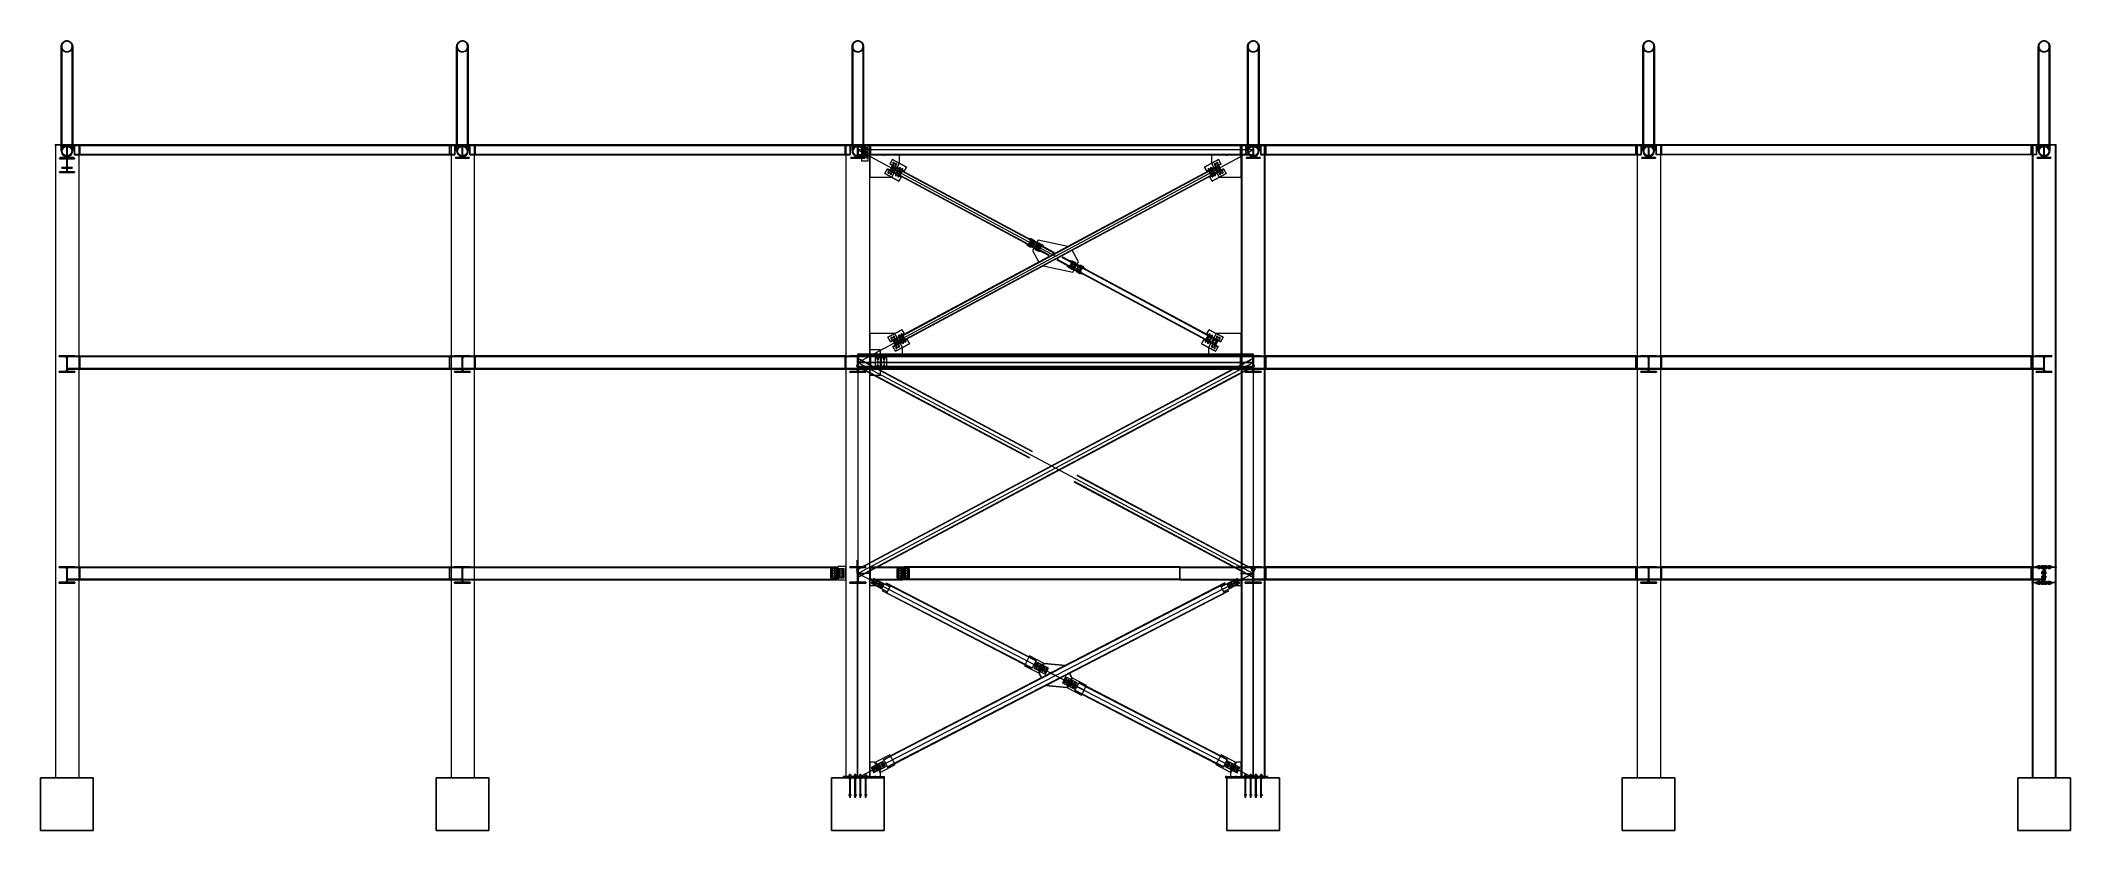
# Model space of a CAD drawing. Header units: millimetres. Extents: x -6949 to 83354, y -55091 to 16861.
# Drawn here: x -500 to 38000, y -1000 to 13978 of the extents above; entities that cross this region are included whole.
import ezdxf

# ---------------------------------------------------------------- set-up
doc = ezdxf.new("R2010")
doc.units = ezdxf.units.MM
doc.linetypes.add('Tratteggio lungo', pattern=[9.525, 6.35, -3.175])
doc.layers.add('A-DETL', color=7, linetype='Continuous', lineweight=18, true_color=0x00a600)
for name, color, linetype, lineweight in [('S-BEAM', 7, 'Continuous', 18), ('S-COLS', 7, 'Continuous', 18), ('S-FNDN', 7, 'Continuous', 25), ('S-FSTN', 7, 'Continuous', 18)]:
    doc.layers.add(name, color=color, linetype=linetype, lineweight=lineweight)

# ---------------------------------------------------------------- blocks, each defined once
blk = doc.blocks.new('Sezioni circolari cave-Pilastro - H457x12_5-414954-Est')
at = {"layer": 'S-COLS'}
for p, q in [((-228.5, 12000.000384), (228.5, 12000.000384)), ((228.5, 12000.000384), (-228.5, 12000.000384)), ((-215.5, 12000.000384), (-215.5, 0)), ((-215.5, 12000.000384), (215.5, 12000.000384)), ((215.5, 12000.000384), (-215.5, 12000.000384)), ((228.5, 0), (228.5, 12000.000384)), ((228.5, 0), (-228.5, 0)), ((-228.5, 0), (228.5, 0)), ((215.5, 0), (-215.5, 0)), ((-215.5, 0), (215.5, 0))]:
    blk.add_line(p, q, dxfattribs=at)
blk = doc.blocks.new('Sezioni circolari cave-Pilastro - H457x12_5-552739-Est')
at = {"layer": 'S-COLS'}
for p, q in [((-228.5, 12000.000256), (228.5, 12000.000256)), ((228.5, 12000.000256), (-228.5, 12000.000256)), ((-215.5, 12000.000256), (-215.5, 0.000128)), ((-215.5, 12000.000256), (215.5, 12000.000256)), ((215.5, 12000.000256), (-215.5, 12000.000256)), ((228.5, 0.000128), (228.5, 12000.000256)), ((228.5, 0.000128), (-228.5, 0.000128)), ((-228.5, 0.000128), (228.5, 0.000128)), ((215.5, 0.000128), (-215.5, 0.000128)), ((-215.5, 0.000128), (215.5, 0.000128))]:
    blk.add_line(p, q, dxfattribs=at)
blk = doc.blocks.new('h-wide flange beams - HE260A-400164-Est')
at = {"layer": 'S-BEAM'}
for p, q in [((0.00012, 3987.500128), (0.00012, 4000.000128)), ((0.00012, 4000.000128), (0.00012, 4000.000128)), ((0.00012, 4000.000128), (0.00012, 3987.500128)), ((0.00012, 4000.000128), (7500.00012, 4000.000128)), ((0.00012, 4000.000128), (7500.00012, 4000.000128)), ((7500.00012, 3987.500128), (0.00012, 3987.500128)), ((0.00012, 3963.500128), (0.00012, 3987.500128)), ((0.00012, 3987.500128), (0.00012, 3987.500128)), ((0.00012, 3987.500128), (0.00012, 3987.500128)), ((0.00012, 3987.500128), (0.00012, 3963.500128)), ((0.00012, 3987.500128), (7500.00012, 3987.500128)), ((0.00012, 3987.500128), (7500.00012, 3987.500128)), ((0.00012, 3786.500128), (0.00012, 3963.500128)), ((0.00012, 3963.500128), (0.00012, 3786.500128)), ((7500.00012, 3987.500128), (7500.00012, 4000.000128)), ((7500.00012, 4000.000128), (7500.00012, 4000.000128)), ((7500.00012, 4000.000128), (7500.00012, 3987.500128)), ((7500.00012, 3963.500128), (7500.00012, 3987.500128)), ((7500.00012, 3987.500128), (7500.00012, 3987.500128)), ((7500.00012, 3987.500128), (7500.00012, 3987.500128)), ((7500.00012, 3987.500128), (7500.00012, 3963.500128)), ((7500.00012, 3786.500128), (7500.00012, 3963.500128)), ((7500.00012, 3963.500128), (7500.00012, 3786.500128)), ((0.00012, 3762.500128), (0.00012, 3786.500128)), ((0.00012, 3786.500128), (0.00012, 3762.500128)), ((0.00012, 3762.500128), (7500.00012, 3762.500128)), ((0.00012, 3762.500128), (0.00012, 3750.000128)), ((0.00012, 3750.000128), (0.00012, 3762.500128)), ((0.00012, 3762.500128), (0.00012, 3762.500128)), ((0.00012, 3762.500128), (0.00012, 3762.500128)), ((7500.00012, 3762.500128), (0.00012, 3762.500128)), ((0.00012, 3762.500128), (7500.00012, 3762.500128)), ((0.00012, 3750.000128), (0.00012, 3750.000128)), ((0.00012, 3750.000128), (7500.00012, 3750.000128)), ((0.00012, 3750.000128), (7500.00012, 3750.000128)), ((7500.00012, 3762.500128), (7500.00012, 3786.500128)), ((7500.00012, 3786.500128), (7500.00012, 3762.500128)), ((7500.00012, 3762.500128), (7500.00012, 3762.500128)), ((7500.00012, 3762.500128), (7500.00012, 3762.500128)), ((7500.00012, 3762.500128), (7500.00012, 3750.000128)), ((7500.00012, 3750.000128), (7500.00012, 3762.500128)), ((7500.00012, 3750.000128), (7500.00012, 3750.000128))]:
    blk.add_line(p, q, dxfattribs=at)
blk = doc.blocks.new('h-wide flange beams - HE260A-419951-Est')
at = {"layer": 'S-BEAM'}
for p, q in [((30241.50108, 3987.5), (30241.50108, 4000)), ((30241.50108, 4000), (30241.50108, 4000)), ((30241.50108, 4000), (30241.50108, 3987.5)), ((37258.50108, 4000), (30241.50108, 4000)), ((37258.50108, 4000), (30241.50108, 4000)), ((37258.50108, 3987.5), (30241.50108, 3987.5)), ((30241.50108, 3963.5), (30241.50108, 3987.5)), ((30241.50108, 3987.5), (30241.50108, 3987.5)), ((30241.50108, 3987.5), (30241.50108, 3987.5)), ((30241.50108, 3987.5), (30241.50108, 3963.5)), ((37258.50108, 3987.5), (30241.50108, 3987.5)), ((37258.50108, 3987.5), (30241.50108, 3987.5)), ((30241.50108, 3786.5), (30241.50108, 3963.5)), ((30241.50108, 3963.5), (30241.50108, 3786.5)), ((37258.50108, 3987.5), (37258.50108, 4000)), ((37258.50108, 4000), (37258.50108, 4000)), ((37258.50108, 4000), (37258.50108, 3987.5)), ((37258.50108, 3963.5), (37258.50108, 3987.5)), ((37258.50108, 3987.5), (37258.50108, 3987.5)), ((37258.50108, 3987.5), (37258.50108, 3987.5)), ((37258.50108, 3987.5), (37258.50108, 3963.5)), ((37258.50108, 3786.5), (37258.50108, 3963.5)), ((37258.50108, 3963.5), (37258.50108, 3786.5)), ((30241.50108, 3762.5), (30241.50108, 3786.5)), ((30241.50108, 3786.5), (30241.50108, 3762.5)), ((30241.50108, 3762.5), (37258.50108, 3762.5)), ((30241.50108, 3762.5), (30241.50108, 3762.5)), ((30241.50108, 3762.5), (30241.50108, 3762.5)), ((30241.50108, 3762.5), (30241.50108, 3750)), ((30241.50108, 3750), (30241.50108, 3762.5)), ((30241.50108, 3762.5), (37258.50108, 3762.5)), ((37258.50108, 3762.5), (30241.50108, 3762.5)), ((30241.50108, 3750), (30241.50108, 3750)), ((37258.50108, 3750), (30241.50108, 3750)), ((37258.50108, 3750), (30241.50108, 3750)), ((37258.50108, 3762.5), (37258.50108, 3786.5)), ((37258.50108, 3786.5), (37258.50108, 3762.5)), ((37258.50108, 3762.5), (37258.50108, 3750)), ((37258.50108, 3750), (37258.50108, 3762.5)), ((37258.50108, 3762.5), (37258.50108, 3762.5)), ((37258.50108, 3762.5), (37258.50108, 3762.5)), ((37258.50108, 3750), (37258.50108, 3750))]:
    blk.add_line(p, q, dxfattribs=at)
blk = doc.blocks.new('h-wide flange beams - HE260A-422426-Est')
at = {"layer": 'S-BEAM'}
for p, q in [((14987.0006, 4112.5), (14987.0006, 4125)), ((14987.0006, 4125), (14987.0006, 4125)), ((14987.0006, 4125), (14987.0006, 4112.5)), ((14987.0006, 4125), (15000.0006, 4125)), ((14987.0006, 4125), (15000.0006, 4125)), ((15000.0006, 4112.5), (14987.0006, 4112.5)), ((14987.0006, 4088.5), (14987.0006, 4112.5)), ((14987.0006, 4112.5), (14987.0006, 4112.5)), ((14987.0006, 4112.5), (14987.0006, 4112.5)), ((14987.0006, 4112.5), (14987.0006, 4088.5)), ((14987.0006, 4112.5), (15000.0006, 4112.5)), ((14987.0006, 4112.5), (15000.0006, 4112.5)), ((14987.0006, 3911.5), (14987.0006, 4088.5)), ((14987.0006, 4088.5), (14987.0006, 3911.5)), ((14987.0006, 3887.5), (14987.0006, 3911.5)), ((14987.0006, 3911.5), (14987.0006, 3887.5)), ((14987.0006, 3887.5), (15000.0006, 3887.5)), ((14987.0006, 3887.5), (14987.0006, 3875)), ((14987.0006, 3875), (14987.0006, 3887.5)), ((14987.0006, 3887.5), (14987.0006, 3887.5)), ((14987.0006, 3887.5), (14987.0006, 3887.5)), ((15000.0006, 3887.5), (14987.0006, 3887.5)), ((14987.0006, 3887.5), (15000.0006, 3887.5)), ((14987.0006, 3875), (14987.0006, 3875)), ((14987.0006, 3875), (15000.0006, 3875)), ((14987.0006, 3875), (15000.0006, 3875)), ((15000.0006, 4112.5), (15000.0006, 4125)), ((15000.0006, 4125), (15000.0006, 4125)), ((15000.0006, 4125), (15000.0006, 4112.5)), ((15000.0006, 4088.5), (15000.0006, 4112.5)), ((15000.0006, 4112.5), (15000.0006, 4112.5)), ((15000.0006, 4112.5), (15000.0006, 4112.5)), ((15000.0006, 4112.5), (15000.0006, 4088.5)), ((15000.0006, 3911.5), (15000.0006, 4088.5)), ((15000.0006, 4088.5), (15000.0006, 3911.5)), ((15000.0006, 3887.5), (15000.0006, 3911.5)), ((15000.0006, 3911.5), (15000.0006, 3887.5)), ((15000.0006, 3887.5), (15000.0006, 3887.5)), ((15000.0006, 3887.5), (15000.0006, 3887.5)), ((15000.0006, 3887.5), (15000.0006, 3875)), ((15000.0006, 3875), (15000.0006, 3887.5)), ((15000.0006, 3875), (15000.0006, 3875))]:
    blk.add_line(p, q, dxfattribs=at)
blk = doc.blocks.new('h-wide flange beams - HE320A-420337-Est')
at = {"layer": 'S-BEAM'}
for p, q in [((7350.00024, 3984.5), (7350.00024, 4000)), ((7350.00024, 4000), (7650.00024, 4000)), ((7650.00024, 4000), (7350.00024, 4000)), ((7350.00024, 4000), (7350.00024, 3984.5)), ((7350.00024, 4000), (7350.00024, 4000)), ((7468.50024, 3984.5), (7350.00024, 3984.5)), ((7350.00024, 3984.5), (7468.50024, 3984.5)), ((7350.00024, 3984.5), (7350.00024, 3984.5)), ((7495.50024, 3732.5), (7495.50024, 3957.5)), ((7495.50024, 3957.5), (7495.50024, 3732.5)), ((7504.50024, 3957.5), (7504.50024, 3732.5)), ((7504.50024, 3732.5), (7504.50024, 3957.5)), ((7650.00024, 3984.5), (7531.50024, 3984.5)), ((7531.50024, 3984.5), (7650.00024, 3984.5)), ((7650.00024, 4000), (7650.00024, 3984.5)), ((7650.00024, 3984.5), (7650.00024, 4000)), ((7650.00024, 4000), (7650.00024, 4000)), ((7650.00024, 3984.5), (7650.00024, 3984.5)), ((7350.00024, 3705.5), (7468.50024, 3705.5)), ((7350.00024, 3690), (7350.00024, 3705.5)), ((7350.00024, 3705.5), (7350.00024, 3690)), ((7468.50024, 3705.5), (7350.00024, 3705.5)), ((7350.00024, 3705.5), (7350.00024, 3705.5)), ((7650.00024, 3690), (7350.00024, 3690)), ((7350.00024, 3690), (7650.00024, 3690)), ((7350.00024, 3690), (7350.00024, 3690)), ((7531.50024, 3705.5), (7650.00024, 3705.5)), ((7650.00024, 3705.5), (7531.50024, 3705.5)), ((7650.00024, 3705.5), (7650.00024, 3690)), ((7650.00024, 3690), (7650.00024, 3705.5)), ((7650.00024, 3705.5), (7650.00024, 3705.5)), ((7650.00024, 3690), (7650.00024, 3690))]:
    blk.add_line(p, q, dxfattribs=at)
for centre, start, end in [((7468.50024, 3957.5), 0, 90), ((7468.50024, 3957.5), 0, 90), ((7531.50024, 3957.5), 90, 180), ((7531.50024, 3957.5), 90, 180), ((7468.50024, 3732.5), 270, 360), ((7468.50024, 3732.5), 270, 0), ((7531.50024, 3732.5), 180, 270), ((7531.50024, 3732.5), 180, 270)]:
    blk.add_arc(centre, 27, start, end, dxfattribs=at)
blk = doc.blocks.new('h-wide flange beams - HE320A-552742-Est')
at = {"layer": 'S-BEAM'}
for p, q in [((22650.00072, 4000), (22350.00072, 4000)), ((22350.00072, 4000), (22350.00072, 3984.5)), ((22350.00072, 3984.5), (22350.00072, 4000)), ((22350.00072, 4000), (22650.00072, 4000)), ((22350.00072, 4000), (22350.00072, 4000)), ((22350.00072, 3984.5), (22468.50072, 3984.5)), ((22468.50072, 3984.5), (22350.00072, 3984.5)), ((22350.00072, 3984.5), (22350.00072, 3984.5)), ((22495.50072, 3957.5), (22495.50072, 3732.5)), ((22495.50072, 3732.5), (22495.50072, 3957.5)), ((22504.50072, 3732.5), (22504.50072, 3957.5)), ((22504.50072, 3957.5), (22504.50072, 3732.5)), ((22531.50072, 3984.5), (22650.00072, 3984.5)), ((22650.00072, 3984.5), (22531.50072, 3984.5)), ((22650.00072, 3984.5), (22650.00072, 4000)), ((22650.00072, 4000), (22650.00072, 3984.5)), ((22650.00072, 4000), (22650.00072, 4000)), ((22650.00072, 3984.5), (22650.00072, 3984.5)), ((22468.50072, 3705.5), (22350.00072, 3705.5)), ((22350.00072, 3705.5), (22350.00072, 3690)), ((22350.00072, 3690), (22350.00072, 3705.5)), ((22350.00072, 3705.5), (22468.50072, 3705.5)), ((22350.00072, 3705.5), (22350.00072, 3705.5)), ((22350.00072, 3690), (22650.00072, 3690)), ((22650.00072, 3690), (22350.00072, 3690)), ((22350.00072, 3690), (22350.00072, 3690)), ((22650.00072, 3705.5), (22531.50072, 3705.5)), ((22531.50072, 3705.5), (22650.00072, 3705.5)), ((22650.00072, 3690), (22650.00072, 3705.5)), ((22650.00072, 3705.5), (22650.00072, 3690)), ((22650.00072, 3705.5), (22650.00072, 3705.5)), ((22650.00072, 3690), (22650.00072, 3690))]:
    blk.add_line(p, q, dxfattribs=at)
for centre, start, end in [((22468.50072, 3957.5), 0, 90), ((22468.50072, 3957.5), 0, 90), ((22531.50072, 3957.5), 90, 180), ((22531.50072, 3957.5), 90, 180), ((22468.50072, 3732.5), 270, 0), ((22468.50072, 3732.5), 270, 0), ((22531.50072, 3732.5), 180, 270), ((22531.50072, 3732.5), 180, 270)]:
    blk.add_arc(centre, 27, start, end, dxfattribs=at)
blk = doc.blocks.new('h-wide flange beams - HE320A-552741-Est')
at = {"layer": 'S-BEAM'}
for p, q in [((37350.0012, 7984.500256), (37350.0012, 8000.000256)), ((37350.0012, 8000.000256), (37650.0012, 8000.000256)), ((37650.0012, 8000.000256), (37350.0012, 8000.000256)), ((37350.0012, 8000.000256), (37350.0012, 7984.500256)), ((37350.0012, 8000.000256), (37350.0012, 8000.000256)), ((37468.5012, 7984.500256), (37350.0012, 7984.500256)), ((37350.0012, 7984.500256), (37468.5012, 7984.500256)), ((37350.0012, 7984.500256), (37350.0012, 7984.500256)), ((37350.0012, 7705.500256), (37468.5012, 7705.500256)), ((37350.0012, 7690.000256), (37350.0012, 7705.500256)), ((37350.0012, 7705.500256), (37350.0012, 7690.000256)), ((37468.5012, 7705.500256), (37350.0012, 7705.500256)), ((37350.0012, 7705.500256), (37350.0012, 7705.500256)), ((37495.5012, 7732.500256), (37495.5012, 7957.500256)), ((37495.5012, 7957.500256), (37495.5012, 7732.500256)), ((37504.5012, 7957.500256), (37504.5012, 7732.500256)), ((37504.5012, 7732.500256), (37504.5012, 7957.500256)), ((37650.0012, 7984.500256), (37531.5012, 7984.500256)), ((37531.5012, 7984.500256), (37650.0012, 7984.500256)), ((37531.5012, 7705.500256), (37650.0012, 7705.500256)), ((37650.0012, 7705.500256), (37531.5012, 7705.500256)), ((37650.0012, 8000.000256), (37650.0012, 7984.500256)), ((37650.0012, 7984.500256), (37650.0012, 8000.000256)), ((37650.0012, 8000.000256), (37650.0012, 8000.000256)), ((37650.0012, 7984.500256), (37650.0012, 7984.500256)), ((37650.0012, 7705.500256), (37650.0012, 7690.000256)), ((37650.0012, 7690.000256), (37650.0012, 7705.500256)), ((37650.0012, 7705.500256), (37650.0012, 7705.500256)), ((37650.0012, 7690.000256), (37350.0012, 7690.000256)), ((37350.0012, 7690.000256), (37650.0012, 7690.000256)), ((37350.0012, 7690.000256), (37350.0012, 7690.000256)), ((37650.0012, 7690.000256), (37650.0012, 7690.000256))]:
    blk.add_line(p, q, dxfattribs=at)
for centre, start, end in [((37468.5012, 7957.500256), 0, 90), ((37468.5012, 7957.500256), 0, 90), ((37468.5012, 7732.500256), 270, 0), ((37468.5012, 7732.500256), 270, 0), ((37531.5012, 7957.500256), 90, 180), ((37531.5012, 7957.500256), 90, 180), ((37531.5012, 7732.500256), 180, 270), ((37531.5012, 7732.500256), 180, 270)]:
    blk.add_arc(centre, 27, start, end, dxfattribs=at)
blk = doc.blocks.new('h-wide flange beams - HE260A-552743-Est')
at = {"layer": 'S-BEAM'}
for p, q in [((242, 7987.500256), (242, 8000.000256)), ((242, 8000.000256), (242, 8000.000256)), ((242, 8000.000256), (242, 7987.500256)), ((242, 8000.000256), (7258, 8000.000256)), ((242, 8000.000256), (7258, 8000.000256)), ((7258, 7987.500256), (242, 7987.500256)), ((242, 7963.500256), (242, 7987.500256)), ((242, 7987.500256), (242, 7987.500256)), ((242, 7987.500256), (242, 7987.500256)), ((242, 7987.500256), (242, 7963.500256)), ((242, 7987.500256), (7258, 7987.500256)), ((242, 7987.500256), (7258, 7987.500256)), ((242, 7786.500256), (242, 7963.500256)), ((242, 7963.500256), (242, 7786.500256)), ((242, 7762.500256), (242, 7786.500256)), ((242, 7786.500256), (242, 7762.500256)), ((242, 7762.500256), (7258, 7762.500256)), ((242, 7762.500256), (242, 7750.000256)), ((242, 7750.000256), (242, 7762.500256)), ((242, 7762.500256), (242, 7762.500256)), ((242, 7762.500256), (242, 7762.500256)), ((7258, 7762.500256), (242, 7762.500256)), ((242, 7762.500256), (7258, 7762.500256)), ((242, 7750.000256), (242, 7750.000256)), ((242, 7750.000256), (7258, 7750.000256)), ((242, 7750.000256), (7258, 7750.000256)), ((7258, 7987.500256), (7258, 8000.000256)), ((7258, 8000.000256), (7258, 8000.000256)), ((7258, 8000.000256), (7258, 7987.500256)), ((7258, 7963.500256), (7258, 7987.500256)), ((7258, 7987.500256), (7258, 7987.500256)), ((7258, 7987.500256), (7258, 7987.500256)), ((7258, 7987.500256), (7258, 7963.500256)), ((7258, 7786.500256), (7258, 7963.500256)), ((7258, 7963.500256), (7258, 7786.500256)), ((7258, 7762.500256), (7258, 7786.500256)), ((7258, 7786.500256), (7258, 7762.500256)), ((7258, 7762.500256), (7258, 7762.500256)), ((7258, 7762.500256), (7258, 7762.500256)), ((7258, 7762.500256), (7258, 7750.000256)), ((7258, 7750.000256), (7258, 7762.500256)), ((7258, 7750.000256), (7258, 7750.000256))]:
    blk.add_line(p, q, dxfattribs=at)
blk = doc.blocks.new('h-wide flange beams - HE200A-552740-Est')
at = {"layer": 'S-BEAM'}
for p, q in [((30241.50108, 11990.000256), (30241.50108, 12000.000256)), ((30241.50108, 12000.000256), (30241.50108, 12000.000256)), ((30241.50108, 12000.000256), (30241.50108, 11990.000256)), ((37258.50108, 12000.000256), (30241.50108, 12000.000256)), ((37258.50108, 12000.000256), (30241.50108, 12000.000256)), ((37258.50108, 11990.000256), (30241.50108, 11990.000256)), ((30241.50108, 11972.000256), (30241.50108, 11990.000256)), ((30241.50108, 11990.000256), (30241.50108, 11990.000256)), ((30241.50108, 11990.000256), (30241.50108, 11990.000256)), ((30241.50108, 11990.000256), (30241.50108, 11972.000256)), ((37258.50108, 11990.000256), (30241.50108, 11990.000256)), ((37258.50108, 11990.000256), (30241.50108, 11990.000256)), ((30241.50108, 11838.000256), (30241.50108, 11972.000256)), ((30241.50108, 11972.000256), (30241.50108, 11838.000256)), ((37258.50108, 11990.000256), (37258.50108, 12000.000256)), ((37258.50108, 12000.000256), (37258.50108, 12000.000256)), ((37258.50108, 12000.000256), (37258.50108, 11990.000256)), ((37258.50108, 11972.000256), (37258.50108, 11990.000256)), ((37258.50108, 11990.000256), (37258.50108, 11990.000256)), ((37258.50108, 11990.000256), (37258.50108, 11990.000256)), ((37258.50108, 11990.000256), (37258.50108, 11972.000256)), ((37258.50108, 11838.000256), (37258.50108, 11972.000256)), ((37258.50108, 11972.000256), (37258.50108, 11838.000256)), ((30241.50108, 11820.000256), (30241.50108, 11838.000256)), ((30241.50108, 11838.000256), (30241.50108, 11820.000256)), ((30241.50108, 11820.000256), (37258.50108, 11820.000256)), ((30241.50108, 11820.000256), (30241.50108, 11820.000256)), ((30241.50108, 11820.000256), (30241.50108, 11820.000256)), ((30241.50108, 11820.000256), (30241.50108, 11810.000256)), ((30241.50108, 11810.000256), (30241.50108, 11820.000256)), ((30241.50108, 11820.000256), (37258.50108, 11820.000256)), ((37258.50108, 11820.000256), (30241.50108, 11820.000256)), ((30241.50108, 11810.000256), (30241.50108, 11810.000256)), ((37258.50108, 11810.000256), (30241.50108, 11810.000256)), ((37258.50108, 11810.000256), (30241.50108, 11810.000256)), ((37258.50108, 11820.000256), (37258.50108, 11838.000256)), ((37258.50108, 11838.000256), (37258.50108, 11820.000256)), ((37258.50108, 11820.000256), (37258.50108, 11810.000256)), ((37258.50108, 11810.000256), (37258.50108, 11820.000256)), ((37258.50108, 11820.000256), (37258.50108, 11820.000256)), ((37258.50108, 11820.000256), (37258.50108, 11820.000256)), ((37258.50108, 11810.000256), (37258.50108, 11810.000256))]:
    blk.add_line(p, q, dxfattribs=at)
blk = doc.blocks.new('h-wide flange beams - HE200A-552744-Est')
at = {"layer": 'S-BEAM'}
for p, q in [((15241.5006, 11990.000256), (15241.5006, 12000.000256)), ((15241.5006, 12000.000256), (15241.5006, 12000.000256)), ((15241.5006, 12000.000256), (15241.5006, 11990.000256)), ((22258.5006, 12000.000256), (15241.5006, 12000.000256)), ((22258.5006, 12000.000256), (15241.5006, 12000.000256)), ((22258.5006, 11990.000256), (15241.5006, 11990.000256)), ((15241.5006, 11972.000256), (15241.5006, 11990.000256)), ((15241.5006, 11990.000256), (15241.5006, 11990.000256)), ((15241.5006, 11990.000256), (15241.5006, 11990.000256)), ((15241.5006, 11990.000256), (15241.5006, 11972.000256)), ((22258.5006, 11990.000256), (15241.5006, 11990.000256)), ((22258.5006, 11990.000256), (15241.5006, 11990.000256)), ((15241.5006, 11838.000256), (15241.5006, 11972.000256)), ((15241.5006, 11972.000256), (15241.5006, 11838.000256)), ((22258.5006, 11990.000256), (22258.5006, 12000.000256)), ((22258.5006, 12000.000256), (22258.5006, 12000.000256)), ((22258.5006, 12000.000256), (22258.5006, 11990.000256)), ((22258.5006, 11972.000256), (22258.5006, 11990.000256)), ((22258.5006, 11990.000256), (22258.5006, 11990.000256)), ((22258.5006, 11990.000256), (22258.5006, 11990.000256)), ((22258.5006, 11990.000256), (22258.5006, 11972.000256)), ((22258.5006, 11838.000256), (22258.5006, 11972.000256)), ((22258.5006, 11972.000256), (22258.5006, 11838.000256)), ((15241.5006, 11820.000256), (15241.5006, 11838.000256)), ((15241.5006, 11838.000256), (15241.5006, 11820.000256)), ((15241.5006, 11820.000256), (22258.5006, 11820.000256)), ((15241.5006, 11820.000256), (15241.5006, 11820.000256)), ((15241.5006, 11820.000256), (15241.5006, 11820.000256)), ((15241.5006, 11820.000256), (15241.5006, 11810.000256)), ((15241.5006, 11810.000256), (15241.5006, 11820.000256)), ((15241.5006, 11820.000256), (22258.5006, 11820.000256)), ((22258.5006, 11820.000256), (15241.5006, 11820.000256)), ((15241.5006, 11810.000256), (15241.5006, 11810.000256)), ((22258.5006, 11810.000256), (15241.5006, 11810.000256)), ((22258.5006, 11810.000256), (15241.5006, 11810.000256)), ((22258.5006, 11820.000256), (22258.5006, 11838.000256)), ((22258.5006, 11838.000256), (22258.5006, 11820.000256)), ((22258.5006, 11820.000256), (22258.5006, 11810.000256)), ((22258.5006, 11810.000256), (22258.5006, 11820.000256)), ((22258.5006, 11820.000256), (22258.5006, 11820.000256)), ((22258.5006, 11820.000256), (22258.5006, 11820.000256)), ((22258.5006, 11810.000256), (22258.5006, 11810.000256))]:
    blk.add_line(p, q, dxfattribs=at)
blk = doc.blocks.new('h-wide flange beams - HE260A-424104-Est')
at = {"layer": 'S-BEAM'}
for p, q in [((-130, 11987.500256), (-130, 12000.000256)), ((-130, 12000.000256), (130, 12000.000256)), ((130, 12000.000256), (-130, 12000.000256)), ((-130, 12000.000256), (-130, 11987.500256)), ((-130, 12000.000256), (-130, 12000.000256)), ((-27.75, 11987.500256), (-130, 11987.500256)), ((-130, 11987.500256), (-27.75, 11987.500256)), ((-130, 11987.500256), (-130, 11987.500256)), ((-3.75, 11786.500256), (-3.75, 11963.500256)), ((-3.75, 11963.500256), (-3.75, 11786.500256)), ((3.75, 11963.500256), (3.75, 11786.500256)), ((3.75, 11786.500256), (3.75, 11963.500256)), ((130, 11987.500256), (27.75, 11987.500256)), ((27.75, 11987.500256), (130, 11987.500256)), ((130, 12000.000256), (130, 11987.500256)), ((130, 11987.500256), (130, 12000.000256)), ((130, 12000.000256), (130, 12000.000256)), ((130, 11987.500256), (130, 11987.500256)), ((-130, 11762.500256), (-27.75, 11762.500256)), ((-130, 11750.000256), (-130, 11762.500256)), ((-130, 11762.500256), (-130, 11750.000256)), ((-27.75, 11762.500256), (-130, 11762.500256)), ((-130, 11762.500256), (-130, 11762.500256)), ((130, 11750.000256), (-130, 11750.000256)), ((-130, 11750.000256), (130, 11750.000256)), ((-130, 11750.000256), (-130, 11750.000256)), ((27.75, 11762.500256), (130, 11762.500256)), ((130, 11762.500256), (27.75, 11762.500256)), ((130, 11762.500256), (130, 11750.000256)), ((130, 11750.000256), (130, 11762.500256)), ((130, 11762.500256), (130, 11762.500256)), ((130, 11750.000256), (130, 11750.000256))]:
    blk.add_line(p, q, dxfattribs=at)
for centre, start, end in [((-27.75, 11963.500256), 360, 90), ((-27.75, 11963.500256), 360, 90), ((27.75, 11963.500256), 90, 180), ((27.75, 11963.500256), 90, 180), ((-27.75, 11786.500256), 270, 360), ((-27.75, 11786.500256), 270, 360), ((27.75, 11786.500256), 180, 270), ((27.75, 11786.500256), 180, 270)]:
    blk.add_arc(centre, 24, start, end, dxfattribs=at)
blk = doc.blocks.new('h-wide flange beams - HE200A-424225-Est')
at = {"layer": 'S-BEAM'}
for p, q in [((7643.00036, 11990.000256), (7643.00036, 12000.000256)), ((7643.00036, 12000.000256), (7643.00036, 12000.000256)), ((7643.00036, 12000.000256), (7643.00036, 11990.000256)), ((14857.00036, 12000.000256), (7643.00036, 12000.000256)), ((14857.00036, 12000.000256), (7643.00036, 12000.000256)), ((14857.00036, 11990.000256), (7643.00036, 11990.000256)), ((7643.00036, 11972.000256), (7643.00036, 11990.000256)), ((7643.00036, 11990.000256), (7643.00036, 11990.000256)), ((7643.00036, 11990.000256), (7643.00036, 11990.000256)), ((7643.00036, 11990.000256), (7643.00036, 11972.000256)), ((14857.00036, 11990.000256), (7643.00036, 11990.000256)), ((14857.00036, 11990.000256), (7643.00036, 11990.000256)), ((7643.00036, 11838.000256), (7643.00036, 11972.000256)), ((7643.00036, 11972.000256), (7643.00036, 11838.000256)), ((14857.00036, 11990.000256), (14857.00036, 12000.000256)), ((14857.00036, 12000.000256), (14857.00036, 12000.000256)), ((14857.00036, 12000.000256), (14857.00036, 11990.000256)), ((14857.00036, 11972.000256), (14857.00036, 11990.000256)), ((14857.00036, 11990.000256), (14857.00036, 11990.000256)), ((14857.00036, 11990.000256), (14857.00036, 11990.000256)), ((14857.00036, 11990.000256), (14857.00036, 11972.000256)), ((14857.00036, 11838.000256), (14857.00036, 11972.000256)), ((14857.00036, 11972.000256), (14857.00036, 11838.000256)), ((7643.00036, 11820.000256), (7643.00036, 11838.000256)), ((7643.00036, 11838.000256), (7643.00036, 11820.000256)), ((7643.00036, 11820.000256), (14857.00036, 11820.000256)), ((7643.00036, 11820.000256), (7643.00036, 11820.000256)), ((7643.00036, 11820.000256), (7643.00036, 11820.000256)), ((7643.00036, 11820.000256), (7643.00036, 11810.000256)), ((7643.00036, 11810.000256), (7643.00036, 11820.000256)), ((7643.00036, 11820.000256), (14857.00036, 11820.000256)), ((14857.00036, 11820.000256), (7643.00036, 11820.000256)), ((7643.00036, 11810.000256), (7643.00036, 11810.000256)), ((14857.00036, 11810.000256), (7643.00036, 11810.000256)), ((14857.00036, 11810.000256), (7643.00036, 11810.000256)), ((14857.00036, 11820.000256), (14857.00036, 11838.000256)), ((14857.00036, 11838.000256), (14857.00036, 11820.000256)), ((14857.00036, 11820.000256), (14857.00036, 11810.000256)), ((14857.00036, 11810.000256), (14857.00036, 11820.000256)), ((14857.00036, 11820.000256), (14857.00036, 11820.000256)), ((14857.00036, 11820.000256), (14857.00036, 11820.000256)), ((14857.00036, 11810.000256), (14857.00036, 11810.000256))]:
    blk.add_line(p, q, dxfattribs=at)
blk = doc.blocks.new('h-wide flange beams - HE200A-552745-Est')
at = {"layer": 'S-BEAM'}
for p, q in [((241.5, 11990.000256), (241.5, 12000.000256)), ((241.5, 12000.000256), (241.5, 12000.000256)), ((241.5, 12000.000256), (241.5, 11990.000256)), ((7258.5, 12000.000256), (241.5, 12000.000256)), ((7258.5, 12000.000256), (241.5, 12000.000256)), ((7258.5, 11990.000256), (241.5, 11990.000256)), ((241.5, 11972.000256), (241.5, 11990.000256)), ((241.5, 11990.000256), (241.5, 11990.000256)), ((241.5, 11990.000256), (241.5, 11990.000256)), ((241.5, 11990.000256), (241.5, 11972.000256)), ((7258.5, 11990.000256), (241.5, 11990.000256)), ((7258.5, 11990.000256), (241.5, 11990.000256)), ((241.5, 11838.000256), (241.5, 11972.000256)), ((241.5, 11972.000256), (241.5, 11838.000256)), ((7258.5, 11990.000256), (7258.5, 12000.000256)), ((7258.5, 12000.000256), (7258.5, 12000.000256)), ((7258.5, 12000.000256), (7258.5, 11990.000256)), ((7258.5, 11972.000256), (7258.5, 11990.000256)), ((7258.5, 11990.000256), (7258.5, 11990.000256)), ((7258.5, 11990.000256), (7258.5, 11990.000256)), ((7258.5, 11990.000256), (7258.5, 11972.000256)), ((7258.5, 11838.000256), (7258.5, 11972.000256)), ((7258.5, 11972.000256), (7258.5, 11838.000256)), ((241.5, 11820.000256), (241.5, 11838.000256)), ((241.5, 11838.000256), (241.5, 11820.000256)), ((241.5, 11820.000256), (7258.5, 11820.000256)), ((241.5, 11820.000256), (241.5, 11820.000256)), ((241.5, 11820.000256), (241.5, 11820.000256)), ((241.5, 11820.000256), (241.5, 11810.000256)), ((241.5, 11810.000256), (241.5, 11820.000256)), ((241.5, 11820.000256), (7258.5, 11820.000256)), ((7258.5, 11820.000256), (241.5, 11820.000256)), ((241.5, 11810.000256), (241.5, 11810.000256)), ((7258.5, 11810.000256), (241.5, 11810.000256)), ((7258.5, 11810.000256), (241.5, 11810.000256)), ((7258.5, 11820.000256), (7258.5, 11838.000256)), ((7258.5, 11838.000256), (7258.5, 11820.000256)), ((7258.5, 11820.000256), (7258.5, 11810.000256)), ((7258.5, 11810.000256), (7258.5, 11820.000256)), ((7258.5, 11820.000256), (7258.5, 11820.000256)), ((7258.5, 11820.000256), (7258.5, 11820.000256)), ((7258.5, 11810.000256), (7258.5, 11810.000256))]:
    blk.add_line(p, q, dxfattribs=at)
blk = doc.blocks.new('h-wide flange beams - HE260A-552746-Est')
at = {"layer": 'S-BEAM'}
for p, q in [((-130, 11987.500256), (-130, 12000.000256)), ((-130, 12000.000256), (130, 12000.000256)), ((130, 12000.000256), (-130, 12000.000256)), ((-130, 12000.000256), (-130, 11987.500256)), ((-130, 12000.000256), (-130, 12000.000256)), ((-27.75, 11987.500256), (-130, 11987.500256)), ((-130, 11987.500256), (-27.75, 11987.500256)), ((-130, 11987.500256), (-130, 11987.500256)), ((-3.75, 11786.500256), (-3.75, 11963.500256)), ((-3.75, 11963.500256), (-3.75, 11786.500256)), ((3.75, 11963.500256), (3.75, 11786.500256)), ((3.75, 11786.500256), (3.75, 11963.500256)), ((130, 11987.500256), (27.75, 11987.500256)), ((27.75, 11987.500256), (130, 11987.500256)), ((130, 12000.000256), (130, 11987.500256)), ((130, 11987.500256), (130, 12000.000256)), ((130, 12000.000256), (130, 12000.000256)), ((130, 11987.500256), (130, 11987.500256)), ((-130, 11762.500256), (-27.75, 11762.500256)), ((-130, 11750.000256), (-130, 11762.500256)), ((-130, 11762.500256), (-130, 11750.000256)), ((-27.75, 11762.500256), (-130, 11762.500256)), ((-130, 11762.500256), (-130, 11762.500256)), ((130, 11750.000256), (-130, 11750.000256)), ((-130, 11750.000256), (130, 11750.000256)), ((-130, 11750.000256), (-130, 11750.000256)), ((27.75, 11762.500256), (130, 11762.500256)), ((130, 11762.500256), (27.75, 11762.500256)), ((130, 11762.500256), (130, 11750.000256)), ((130, 11750.000256), (130, 11762.500256)), ((130, 11762.500256), (130, 11762.500256)), ((130, 11750.000256), (130, 11750.000256))]:
    blk.add_line(p, q, dxfattribs=at)
for centre, start, end in [((-27.75, 11963.500256), 360, 90), ((-27.75, 11963.500256), 360, 90), ((27.75, 11963.500256), 90, 180), ((27.75, 11963.500256), 90, 180), ((-27.75, 11786.500256), 270, 360), ((-27.75, 11786.500256), 270, 360), ((27.75, 11786.500256), 180, 270), ((27.75, 11786.500256), 180, 270)]:
    blk.add_arc(centre, 24, start, end, dxfattribs=at)
blk = doc.blocks.new('h-wide flange beams - HE260A-552747-Est')
at = {"layer": 'S-BEAM'}
for p, q in [((37370.0012, 11987.500256), (37370.0012, 12000.000256)), ((37370.0012, 12000.000256), (37630.0012, 12000.000256)), ((37630.0012, 12000.000256), (37370.0012, 12000.000256)), ((37370.0012, 12000.000256), (37370.0012, 11987.500256)), ((37370.0012, 12000.000256), (37370.0012, 12000.000256)), ((37472.2512, 11987.500256), (37370.0012, 11987.500256)), ((37370.0012, 11987.500256), (37472.2512, 11987.500256)), ((37370.0012, 11987.500256), (37370.0012, 11987.500256)), ((37496.2512, 11786.500256), (37496.2512, 11963.500256)), ((37496.2512, 11963.500256), (37496.2512, 11786.500256)), ((37503.7512, 11963.500256), (37503.7512, 11786.500256)), ((37503.7512, 11786.500256), (37503.7512, 11963.500256)), ((37630.0012, 11987.500256), (37527.7512, 11987.500256)), ((37527.7512, 11987.500256), (37630.0012, 11987.500256)), ((37630.0012, 12000.000256), (37630.0012, 11987.500256)), ((37630.0012, 11987.500256), (37630.0012, 12000.000256)), ((37630.0012, 12000.000256), (37630.0012, 12000.000256)), ((37630.0012, 11987.500256), (37630.0012, 11987.500256)), ((37370.0012, 11762.500256), (37472.2512, 11762.500256)), ((37370.0012, 11750.000256), (37370.0012, 11762.500256)), ((37370.0012, 11762.500256), (37370.0012, 11750.000256)), ((37472.2512, 11762.500256), (37370.0012, 11762.500256)), ((37370.0012, 11762.500256), (37370.0012, 11762.500256)), ((37630.0012, 11750.000256), (37370.0012, 11750.000256)), ((37370.0012, 11750.000256), (37630.0012, 11750.000256)), ((37370.0012, 11750.000256), (37370.0012, 11750.000256)), ((37527.7512, 11762.500256), (37630.0012, 11762.500256)), ((37630.0012, 11762.500256), (37527.7512, 11762.500256)), ((37630.0012, 11762.500256), (37630.0012, 11750.000256)), ((37630.0012, 11750.000256), (37630.0012, 11762.500256)), ((37630.0012, 11762.500256), (37630.0012, 11762.500256)), ((37630.0012, 11750.000256), (37630.0012, 11750.000256))]:
    blk.add_line(p, q, dxfattribs=at)
for centre, start, end in [((37472.2512, 11963.500256), 0, 90), ((37472.2512, 11963.500256), 0, 90), ((37527.7512, 11963.500256), 90, 180), ((37527.7512, 11963.500256), 90, 180), ((37472.2512, 11786.500256), 270, 360), ((37472.2512, 11786.500256), 270, 0), ((37527.7512, 11786.500256), 180, 270), ((37527.7512, 11786.500256), 180, 270)]:
    blk.add_arc(centre, 24, start, end, dxfattribs=at)
blk = doc.blocks.new('M_Magrone-Rettangolare - 1800 x 1200 x 450mm-1744-Est')
at = {"layer": 'S-FNDN'}
for p, q in [((29500, 0), (30500, 0)), ((30500, 0), (29500, 0)), ((29500, 0), (29500, 0)), ((29500, 0), (29500, -1000)), ((29500, -1000), (29500, 0)), ((30500, 0), (30500, 0)), ((30500, -1000), (30500, 0)), ((30500, -1000), (30500, 0)), ((29500, -1000), (29500, -1000)), ((29500, -1000), (30500, -1000)), ((30500, -1000), (29500, -1000)), ((30500, -1000), (30500, -1000))]:
    blk.add_line(p, q, dxfattribs=at)
blk = doc.blocks.new('Travi HE - HE200A-543322-Est')
at = {"layer": 'S-BEAM'}
for p, q in [((143, 11990), (143, 12000)), ((143, 12000), (143, 12000)), ((143, 12000), (143, 11990)), ((143, 12000), (7357, 12000)), ((143, 12000), (7357, 12000)), ((7357, 11990), (143, 11990)), ((143, 11972), (143, 11990)), ((143, 11990), (143, 11990)), ((143, 11990), (143, 11990)), ((143, 11990), (143, 11972)), ((143, 11990), (7357, 11990)), ((143, 11990), (7357, 11990)), ((143, 11838), (143, 11972)), ((143, 11972), (143, 11838)), ((7357, 11990), (7357, 12000)), ((7357, 12000), (7357, 12000)), ((7357, 12000), (7357, 11990)), ((7357, 11972), (7357, 11990)), ((7357, 11990), (7357, 11990)), ((7357, 11990), (7357, 11990)), ((7357, 11990), (7357, 11972)), ((7357, 11838), (7357, 11972)), ((7357, 11972), (7357, 11838)), ((143, 11820), (143, 11838)), ((143, 11838), (143, 11820)), ((143, 11820), (7357, 11820)), ((143, 11820), (143, 11810)), ((143, 11810), (143, 11820)), ((143, 11820), (143, 11820)), ((143, 11820), (143, 11820)), ((7357, 11820), (143, 11820)), ((143, 11820), (7357, 11820)), ((143, 11810), (143, 11810)), ((143, 11810), (7357, 11810)), ((143, 11810), (7357, 11810)), ((7357, 11820), (7357, 11838)), ((7357, 11838), (7357, 11820)), ((7357, 11820), (7357, 11820)), ((7357, 11820), (7357, 11820)), ((7357, 11820), (7357, 11810)), ((7357, 11810), (7357, 11820)), ((7357, 11810), (7357, 11810))]:
    blk.add_line(p, q, dxfattribs=at)
blk = doc.blocks.new('Travi HE - HE200A-543373-Est')
at = {"layer": 'S-BEAM'}
for p, q in [((7644, 11990), (7644, 12000)), ((7644, 12000), (7644, 12000)), ((7644, 12000), (7644, 11990)), ((7644, 12000), (14858, 12000)), ((7644, 12000), (14858, 12000)), ((14858, 11990), (7644, 11990)), ((7644, 11972), (7644, 11990)), ((7644, 11990), (7644, 11990)), ((7644, 11990), (7644, 11990)), ((7644, 11990), (7644, 11972)), ((7644, 11990), (14858, 11990)), ((7644, 11990), (14858, 11990)), ((7644, 11838), (7644, 11972)), ((7644, 11972), (7644, 11838)), ((14858, 11990), (14858, 12000)), ((14858, 12000), (14858, 12000)), ((14858, 12000), (14858, 11990)), ((14858, 11972), (14858, 11990)), ((14858, 11990), (14858, 11990)), ((14858, 11990), (14858, 11990)), ((14858, 11990), (14858, 11972)), ((14858, 11838), (14858, 11972)), ((14858, 11972), (14858, 11838)), ((7644, 11820), (7644, 11838)), ((7644, 11838), (7644, 11820)), ((7644, 11820), (14858, 11820)), ((7644, 11820), (7644, 11810)), ((7644, 11810), (7644, 11820)), ((7644, 11820), (7644, 11820)), ((7644, 11820), (7644, 11820)), ((14858, 11820), (7644, 11820)), ((7644, 11820), (14858, 11820)), ((7644, 11810), (7644, 11810)), ((7644, 11810), (14858, 11810)), ((7644, 11810), (14858, 11810)), ((14858, 11820), (14858, 11838)), ((14858, 11838), (14858, 11820)), ((14858, 11820), (14858, 11820)), ((14858, 11820), (14858, 11820)), ((14858, 11820), (14858, 11810)), ((14858, 11810), (14858, 11820)), ((14858, 11810), (14858, 11810))]:
    blk.add_line(p, q, dxfattribs=at)
blk = doc.blocks.new('Travi HE - HE200A-543390-Est')
at = {"layer": 'S-BEAM'}
for p, q in [((15144, 11990), (15144, 12000)), ((15144, 12000), (15144, 12000)), ((15144, 12000), (15144, 11990)), ((15144, 12000), (22358, 12000)), ((15144, 12000), (22358, 12000)), ((22358, 11990), (15144, 11990)), ((15144, 11972), (15144, 11990)), ((15144, 11990), (15144, 11990)), ((15144, 11990), (15144, 11990)), ((15144, 11990), (15144, 11972)), ((15144, 11990), (22358, 11990)), ((15144, 11990), (22358, 11990)), ((15144, 11838), (15144, 11972)), ((15144, 11972), (15144, 11838)), ((22358, 11990), (22358, 12000)), ((22358, 12000), (22358, 12000)), ((22358, 12000), (22358, 11990)), ((22358, 11972), (22358, 11990)), ((22358, 11990), (22358, 11990)), ((22358, 11990), (22358, 11990)), ((22358, 11990), (22358, 11972)), ((22358, 11838), (22358, 11972)), ((22358, 11972), (22358, 11838)), ((15144, 11820), (15144, 11838)), ((15144, 11838), (15144, 11820)), ((15144, 11820), (22358, 11820)), ((15144, 11820), (15144, 11810)), ((15144, 11810), (15144, 11820)), ((15144, 11820), (15144, 11820)), ((15144, 11820), (15144, 11820)), ((22358, 11820), (15144, 11820)), ((15144, 11820), (22358, 11820)), ((15144, 11810), (15144, 11810)), ((15144, 11810), (22358, 11810)), ((15144, 11810), (22358, 11810)), ((22358, 11820), (22358, 11838)), ((22358, 11838), (22358, 11820)), ((22358, 11820), (22358, 11820)), ((22358, 11820), (22358, 11820)), ((22358, 11820), (22358, 11810)), ((22358, 11810), (22358, 11820)), ((22358, 11810), (22358, 11810))]:
    blk.add_line(p, q, dxfattribs=at)
blk = doc.blocks.new('Travi HE - HE200A-543407-Est')
at = {"layer": 'S-BEAM'}
for p, q in [((22644, 11990), (22644, 12000)), ((22644, 12000), (22644, 12000)), ((22644, 12000), (22644, 11990)), ((22644, 12000), (29858, 12000)), ((22644, 12000), (29858, 12000)), ((29858, 11990), (22644, 11990)), ((22644, 11972), (22644, 11990)), ((22644, 11990), (22644, 11990)), ((22644, 11990), (22644, 11990)), ((22644, 11990), (22644, 11972)), ((22644, 11990), (29858, 11990)), ((22644, 11990), (29858, 11990)), ((22644, 11838), (22644, 11972)), ((22644, 11972), (22644, 11838)), ((29858, 11990), (29858, 12000)), ((29858, 12000), (29858, 12000)), ((29858, 12000), (29858, 11990)), ((29858, 11972), (29858, 11990)), ((29858, 11990), (29858, 11990)), ((29858, 11990), (29858, 11990)), ((29858, 11990), (29858, 11972)), ((29858, 11838), (29858, 11972)), ((29858, 11972), (29858, 11838)), ((22644, 11820), (22644, 11838)), ((22644, 11838), (22644, 11820)), ((22644, 11820), (29858, 11820)), ((22644, 11820), (22644, 11810)), ((22644, 11810), (22644, 11820)), ((22644, 11820), (22644, 11820)), ((22644, 11820), (22644, 11820)), ((29858, 11820), (22644, 11820)), ((22644, 11820), (29858, 11820)), ((22644, 11810), (22644, 11810)), ((22644, 11810), (29858, 11810)), ((22644, 11810), (29858, 11810)), ((29858, 11820), (29858, 11838)), ((29858, 11838), (29858, 11820)), ((29858, 11820), (29858, 11820)), ((29858, 11820), (29858, 11820)), ((29858, 11820), (29858, 11810)), ((29858, 11810), (29858, 11820)), ((29858, 11810), (29858, 11810))]:
    blk.add_line(p, q, dxfattribs=at)
blk = doc.blocks.new('h-wide flange beams - HE280A-552748-Est')
at = {"layer": 'S-BEAM'}
for p, q in [((-140, 11733.500256), (-140, 11746.500256)), ((-140, 11746.500256), (140, 11746.500256)), ((140, 11746.500256), (-140, 11746.500256)), ((-140, 11746.500256), (-140, 11733.500256)), ((-140, 11746.500256), (-140, 11746.500256)), ((-28, 11733.500256), (-140, 11733.500256)), ((-140, 11733.500256), (-28, 11733.500256)), ((-140, 11733.500256), (-140, 11733.500256)), ((-4, 11513.500256), (-4, 11709.500256)), ((-4, 11709.500256), (-4, 11513.500256)), ((4, 11709.500256), (4, 11513.500256)), ((4, 11513.500256), (4, 11709.500256)), ((140, 11733.500256), (28, 11733.500256)), ((28, 11733.500256), (140, 11733.500256)), ((140, 11746.500256), (140, 11733.500256)), ((140, 11733.500256), (140, 11746.500256)), ((140, 11746.500256), (140, 11746.500256)), ((140, 11733.500256), (140, 11733.500256)), ((-140, 11489.500256), (-28, 11489.500256)), ((-140, 11476.500256), (-140, 11489.500256)), ((-140, 11489.500256), (-140, 11476.500256)), ((-28, 11489.500256), (-140, 11489.500256)), ((-140, 11489.500256), (-140, 11489.500256)), ((140, 11476.500256), (-140, 11476.500256)), ((-140, 11476.500256), (140, 11476.500256)), ((-140, 11476.500256), (-140, 11476.500256)), ((28, 11489.500256), (140, 11489.500256)), ((140, 11489.500256), (28, 11489.500256)), ((140, 11489.500256), (140, 11476.500256)), ((140, 11476.500256), (140, 11489.500256)), ((140, 11489.500256), (140, 11489.500256)), ((140, 11476.500256), (140, 11476.500256))]:
    blk.add_line(p, q, dxfattribs=at)
for centre, start, end in [((-28, 11709.500256), 360, 90), ((-28, 11709.500256), 360, 90), ((28, 11709.500256), 90, 180), ((28, 11709.500256), 90, 180), ((-28, 11513.500256), 270, 360), ((-28, 11513.500256), 270, 360), ((28, 11513.500256), 180, 270), ((28, 11513.500256), 180, 270)]:
    blk.add_arc(centre, 24, start, end, dxfattribs=at)
blk = doc.blocks.new('Travi HE - HE200A-552749-Est')
at = {"layer": 'S-BEAM'}
for p, q in [((100, 11750.000256), (-100, 11750.000256)), ((-100, 11750.000256), (-100, 11740.000256)), ((-100, 11740.000256), (-100, 11750.000256)), ((-100, 11750.000256), (100, 11750.000256)), ((-100, 11750.000256), (-100, 11750.000256)), ((-100, 11740.000256), (-21.25, 11740.000256)), ((-21.25, 11740.000256), (-100, 11740.000256)), ((-100, 11740.000256), (-100, 11740.000256)), ((-100, 11570.000256), (-100, 11560.000256)), ((-21.25, 11570.000256), (-100, 11570.000256)), ((-100, 11570.000256), (-21.25, 11570.000256)), ((-100, 11560.000256), (-100, 11570.000256)), ((-100, 11570.000256), (-100, 11570.000256)), ((-100, 11560.000256), (100, 11560.000256)), ((100, 11560.000256), (-100, 11560.000256)), ((-100, 11560.000256), (-100, 11560.000256)), ((-3.25, 11722.000256), (-3.25, 11588.000256)), ((-3.25, 11588.000256), (-3.25, 11722.000256)), ((3.25, 11588.000256), (3.25, 11722.000256)), ((3.25, 11722.000256), (3.25, 11588.000256)), ((21.25, 11740.000256), (100, 11740.000256)), ((100, 11740.000256), (21.25, 11740.000256)), ((100, 11570.000256), (21.25, 11570.000256)), ((21.25, 11570.000256), (100, 11570.000256)), ((100, 11740.000256), (100, 11750.000256)), ((100, 11750.000256), (100, 11740.000256)), ((100, 11750.000256), (100, 11750.000256)), ((100, 11740.000256), (100, 11740.000256)), ((100, 11560.000256), (100, 11570.000256)), ((100, 11570.000256), (100, 11560.000256)), ((100, 11570.000256), (100, 11570.000256)), ((100, 11560.000256), (100, 11560.000256))]:
    blk.add_line(p, q, dxfattribs=at)
for centre, start, end in [((-21.25, 11722.000256), 360, 90), ((-21.25, 11722.000256), 360, 90), ((-21.25, 11588.000256), 270, 360), ((-21.25, 11588.000256), 270, 360), ((21.25, 11722.000256), 90, 180), ((21.25, 11722.000256), 90, 180), ((21.25, 11588.000256), 180, 270), ((21.25, 11588.000256), 180, 270)]:
    blk.add_arc(centre, 18, start, end, dxfattribs=at)
blk = doc.blocks.new('219_1MM HOLLOW - 219_1MM HOLLOW-542601-Est')
at = {"layer": 'S-BEAM', "flags": 128}
for points in [[(-110, 13868), (-109, 13880), (-107, 13891), (-104, 13902), (-100, 13913), (-95, 13923), (-89, 13933), (-82, 13941), (-74, 13950), (-65, 13957), (-55, 13963), (-45, 13968), (-34, 13972), (-23, 13975), (-12, 13977), (-1, 13978), (0, 13978)], [(-110, 13868), (-110, 13868), (-110, 13866), (-110, 13863), (-110, 13859), (-110, 13854), (-110, 13847), (-110, 13839), (-110, 13830), (-110, 13820), (-110, 13809), (-110, 13796), (-110, 13783), (-110, 13768), (-110, 13752), (-110, 13735), (-110, 13716), (-110, 13697), (-110, 13676), (-110, 13654), (-110, 13631), (-110, 13607), (-110, 13581), (-110, 13555), (-110, 13527), (-110, 13498), (-110, 13468), (-110, 13436), (-110, 13404), (-110, 13370), (-110, 13336), (-110, 13300), (-110, 13263), (-110, 13224), (-110, 13185), (-110, 13145), (-110, 13103), (-110, 13060), (-110, 13016), (-110, 12971), (-110, 12925), (-110, 12878), (-110, 12830), (-110, 12780), (-110, 12729), (-110, 12678), (-110, 12625), (-110, 12571), (-110, 12516), (-110, 12460), (-110, 12403), (-110, 12344), (-110, 12285), (-110, 12225), (-110, 12163), (-110, 12101), (-110, 12037), (-110, 11972), (-110, 11907), (-110, 11879)], [(-110, 11889), (-110, 11955), (-110, 12020), (-110, 12084), (-110, 12147), (-110, 12209), (-110, 12269), (-110, 12329), (-110, 12388), (-110, 12445), (-110, 12501), (-110, 12557), (-110, 12611), (-110, 12664), (-110, 12716), (-110, 12767), (-110, 12817), (-110, 12865), (-110, 12913), (-110, 12959), (-110, 13005), (-110, 13049), (-110, 13092), (-110, 13134), (-110, 13175), (-110, 13214), (-110, 13253), (-110, 13290), (-110, 13326), (-110, 13361), (-110, 13395), (-110, 13428), (-110, 13460), (-110, 13490), (-110, 13519), (-110, 13547), (-110, 13574), (-110, 13600), (-110, 13625), (-110, 13648), (-110, 13670), (-110, 13691), (-110, 13711), (-110, 13730), (-110, 13748), (-110, 13764), (-110, 13779), (-110, 13793), (-110, 13806), (-110, 13817), (-110, 13828), (-110, 13837), (-110, 13845), (-110, 13852), (-110, 13858), (-110, 13862), (-110, 13865), (-110, 13868), (-110, 13868), (-110, 13868)], [(0, 13759), (-11, 13759), (-23, 13761), (-34, 13764), (-44, 13768), (-55, 13773), (-64, 13780), (-73, 13787), (-81, 13795), (-88, 13804), (-95, 13813), (-100, 13823), (-104, 13834), (-107, 13845), (-109, 13856), (-110, 13868), (-110, 13868)], [(0, 13966), (-11, 13965), (-21, 13964), (-32, 13961), (-42, 13957), (-51, 13951), (-60, 13945), (-68, 13938), (-75, 13930), (-82, 13922), (-87, 13912), (-91, 13902), (-95, 13892), (-97, 13882), (-98, 13871), (-98, 13868)], [(-98, 13868), (-98, 13868), (-98, 13866), (-98, 13863), (-98, 13859), (-98, 13854), (-98, 13847), (-98, 13839), (-98, 13830), (-98, 13820), (-98, 13809), (-98, 13796), (-98, 13783), (-98, 13768), (-98, 13752), (-98, 13735), (-98, 13716), (-98, 13697), (-98, 13676), (-98, 13654), (-98, 13631), (-98, 13607), (-98, 13581), (-98, 13555), (-98, 13527), (-98, 13498), (-98, 13468), (-98, 13436), (-98, 13404), (-98, 13370), (-98, 13336), (-98, 13300), (-98, 13263), (-98, 13224), (-98, 13185), (-98, 13145), (-98, 13103), (-98, 13060), (-98, 13016), (-98, 12971), (-98, 12925), (-98, 12878), (-98, 12830), (-98, 12780), (-98, 12729), (-98, 12678), (-98, 12625), (-98, 12571), (-98, 12516), (-98, 12460), (-98, 12403), (-98, 12344), (-98, 12285), (-98, 12225), (-98, 12163), (-98, 12101), (-98, 12037), (-98, 11972), (-98, 11907), (-98, 11879)], [(-98, 11889), (-98, 11955), (-98, 12020), (-98, 12084), (-98, 12147), (-98, 12209), (-98, 12269), (-98, 12329), (-98, 12388), (-98, 12445), (-98, 12501), (-98, 12557), (-98, 12611), (-98, 12664), (-98, 12716), (-98, 12767), (-98, 12817), (-98, 12865), (-98, 12913), (-98, 12959), (-98, 13005), (-98, 13049), (-98, 13092), (-98, 13134), (-98, 13175), (-98, 13214), (-98, 13253), (-98, 13290), (-98, 13326), (-98, 13361), (-98, 13395), (-98, 13428), (-98, 13460), (-98, 13490), (-98, 13519), (-98, 13547), (-98, 13574), (-98, 13600), (-98, 13625), (-98, 13648), (-98, 13670), (-98, 13691), (-98, 13711), (-98, 13730), (-98, 13748), (-98, 13764), (-98, 13779), (-98, 13793), (-98, 13806), (-98, 13817), (-98, 13828), (-98, 13837), (-98, 13845), (-98, 13852), (-98, 13858), (-98, 13862), (-98, 13865), (-98, 13868), (-98, 13868), (-98, 13868)], [(-98, 13868), (-97, 13858), (-95, 13847), (-92, 13837), (-88, 13827), (-83, 13817), (-77, 13808), (-70, 13800), (-62, 13793), (-53, 13787), (-44, 13781), (-34, 13777), (-24, 13774), (-13, 13772), (-2, 13771), (0, 13771)], [(0, 13978), (11, 13977), (23, 13976), (34, 13973), (44, 13969), (55, 13963), (64, 13957), (73, 13950), (81, 13942), (88, 13933), (95, 13924), (100, 13914), (104, 13903), (107, 13892), (109, 13881), (110, 13869), (110, 13868)], [(98, 13868), (97, 13879), (95, 13890), (92, 13900), (88, 13910), (83, 13920), (77, 13928), (70, 13937), (62, 13944), (53, 13950), (44, 13956), (34, 13960), (24, 13963), (13, 13965), (2, 13966), (0, 13966)], [(110, 13868), (109, 13857), (107, 13846), (104, 13835), (100, 13824), (95, 13814), (89, 13804), (82, 13795), (74, 13787), (65, 13780), (55, 13774), (45, 13769), (34, 13764), (23, 13761), (12, 13760), (1, 13759), (0, 13759)], [(0, 13771), (11, 13771), (21, 13773), (32, 13776), (42, 13780), (51, 13785), (60, 13792), (68, 13799), (75, 13807), (82, 13815), (87, 13825), (91, 13834), (95, 13845), (97, 13855), (98, 13866), (98, 13868)], [(98, 13868), (98, 13868), (98, 13866), (98, 13863), (98, 13859), (98, 13854), (98, 13847), (98, 13839), (98, 13830), (98, 13820), (98, 13809), (98, 13796), (98, 13783), (98, 13768), (98, 13752), (98, 13735), (98, 13716), (98, 13697), (98, 13676), (98, 13654), (98, 13631), (98, 13607), (98, 13581), (98, 13555), (98, 13527), (98, 13498), (98, 13468), (98, 13436), (98, 13404), (98, 13370), (98, 13336), (98, 13300), (98, 13263), (98, 13224), (98, 13185), (98, 13145), (98, 13103), (98, 13060), (98, 13016), (98, 12971), (98, 12925), (98, 12878), (98, 12830), (98, 12780), (98, 12729), (98, 12678), (98, 12625), (98, 12571), (98, 12516), (98, 12460), (98, 12403), (98, 12344), (98, 12285), (98, 12225), (98, 12163), (98, 12101), (98, 12037), (98, 11972), (98, 11907), (98, 11889)], [(98, 11879), (98, 11945), (98, 12010), (98, 12074), (98, 12137), (98, 12199), (98, 12260), (98, 12320), (98, 12379), (98, 12436), (98, 12493), (98, 12548), (98, 12603), (98, 12656), (98, 12708), (98, 12759), (98, 12809), (98, 12858), (98, 12906), (98, 12952), (98, 12998), (98, 13042), (98, 13085), (98, 13127), (98, 13168), (98, 13208), (98, 13247), (98, 13284), (98, 13321), (98, 13356), (98, 13390), (98, 13423), (98, 13455), (98, 13485), (98, 13515), (98, 13543), (98, 13570), (98, 13596), (98, 13621), (98, 13645), (98, 13667), (98, 13688), (98, 13708), (98, 13727), (98, 13745), (98, 13761), (98, 13777), (98, 13791), (98, 13804), (98, 13816), (98, 13826), (98, 13836), (98, 13844), (98, 13851), (98, 13857), (98, 13862), (98, 13865), (98, 13867), (98, 13868), (98, 13868)], [(110, 13868), (110, 13868), (110, 13866), (110, 13863), (110, 13859), (110, 13854), (110, 13847), (110, 13839), (110, 13830), (110, 13820), (110, 13809), (110, 13796), (110, 13783), (110, 13768), (110, 13752), (110, 13735), (110, 13716), (110, 13697), (110, 13676), (110, 13654), (110, 13631), (110, 13607), (110, 13581), (110, 13555), (110, 13527), (110, 13498), (110, 13468), (110, 13436), (110, 13404), (110, 13370), (110, 13336), (110, 13300), (110, 13263), (110, 13224), (110, 13185), (110, 13145), (110, 13103), (110, 13060), (110, 13016), (110, 12971), (110, 12925), (110, 12878), (110, 12830), (110, 12780), (110, 12729), (110, 12678), (110, 12625), (110, 12571), (110, 12516), (110, 12460), (110, 12403), (110, 12344), (110, 12285), (110, 12225), (110, 12163), (110, 12101), (110, 12037), (110, 11972), (110, 11907), (110, 11889)], [(110, 11879), (110, 11945), (110, 12010), (110, 12074), (110, 12137), (110, 12199), (110, 12260), (110, 12320), (110, 12379), (110, 12436), (110, 12493), (110, 12548), (110, 12603), (110, 12656), (110, 12708), (110, 12759), (110, 12809), (110, 12858), (110, 12906), (110, 12952), (110, 12998), (110, 13042), (110, 13085), (110, 13127), (110, 13168), (110, 13208), (110, 13247), (110, 13284), (110, 13321), (110, 13356), (110, 13390), (110, 13423), (110, 13455), (110, 13485), (110, 13515), (110, 13543), (110, 13570), (110, 13596), (110, 13621), (110, 13645), (110, 13667), (110, 13688), (110, 13708), (110, 13727), (110, 13745), (110, 13761), (110, 13777), (110, 13791), (110, 13804), (110, 13816), (110, 13826), (110, 13836), (110, 13844), (110, 13851), (110, 13857), (110, 13862), (110, 13865), (110, 13867), (110, 13868), (110, 13868)]]:
    blk.add_lwpolyline(points, dxfattribs=at)
at = {"layer": 'S-BEAM'}
for centre, major_axis, ratio, start_param, end_param in [((0, 11889), (-110, 0), 0.878342, 4.712389, 7.853982), ((0, 11879), (110, 0), 0.877712, 1.570796, 4.712389), ((0, 11889), (-97.6, 0), 0.878342, 4.712389, 7.853982), ((0, 11879), (97.6, 0), 0.877712, 1.570796, 4.712389), ((0, 11889), (-110, 0), 0.878342, 1.570796, 4.712389), ((0, 11879), (-110, 0), 0.877712, 1.570796, 4.712389), ((0, 11889), (-97.6, 0), 0.878342, 1.570796, 4.712389), ((0, 11879), (-97.6, 0), 0.877712, 1.570796, 4.712389)]:
    blk.add_ellipse(centre, major_axis=major_axis, ratio=ratio, start_param=start_param, end_param=end_param, dxfattribs=at)

msp = doc.modelspace()

# ---------------------------------------------------------------- linework, layer by layer
for points in [[(18343, 2148), (18369, 2134)], [(18404, 2116), (18377, 2130)], [(18441, 1979), (18484, 1895)], [(18938, 2130), (18938, 2130), (18537, 2166)], [(19059, 1896), (19016, 1980)], [(18562, 1745), (18562, 1745), (18963, 1709)], [(19131, 1741), (19291, 1658)]]:
    msp.add_lwpolyline(points)
at = {"layer": 'A-DETL'}
for p, q in [((15000, 11905), (17466, 10580)), ((22500, 11905), (15004, 11905)), ((18750, 9890), (22500, 11905)), ((37500, 11875), (37500, 11875)), ((17466, 10580), (18750, 9890)), ((15000, 7875), (18750, 9890)), ((15000, 3875), (22500, 7875)), ((15000, 7875), (22500, 7875)), ((15000, 7875), (22500, 3875)), ((22500, 7875), (15001, 7875)), ((15001, 7875), (15001, 3875)), ((22500, 7875), (22500, 3875)), ((14994, 11), (14994, 3911)), ((22500, 3875), (15000, 0)), ((15242, 3875), (15000, 3875)), ((15000, 0), (15000, 3875)), ((22500, 0), (15000, 3875)), ((22259, 3875), (22500, 3875)), ((22500, 0), (22500, 3875)), ((22500, 3875), (22500, 0)), ((22500, 3690), (22500, 0)), ((19011, 1803), (18524, 2054)), ((18656, 1986), (18651, 1988)), ((18660, 1984), (18656, 1986)), ((18669, 1979), (18660, 1984)), ((18847, 1887), (18820, 1901))]:
    msp.add_line(p, q, dxfattribs=at)
at = {"layer": 'S-BEAM'}
for p, q in [((130, 12000), (-130, 12000)), ((-130, 12000), (-130, 11988)), ((-130, 12000), (-130, 12000)), ((-130, 11988), (-28, 11988)), ((-130, 11988), (-130, 11988)), ((-4, 11964), (-4, 11787)), ((4, 11787), (4, 11964)), ((28, 11988), (130, 11988)), ((130, 11988), (130, 12000)), ((130, 12000), (130, 12000)), ((130, 11988), (130, 11988)), ((7631, 12000), (7371, 12000)), ((7371, 12000), (7371, 11988)), ((7371, 12000), (7371, 12000)), ((7371, 11988), (7473, 11988)), ((7371, 11988), (7371, 11988)), ((7497, 11964), (7497, 11787)), ((7504, 11787), (7504, 11964)), ((7528, 11988), (7631, 11988)), ((7631, 11988), (7631, 12000)), ((7631, 12000), (7631, 12000)), ((7631, 11988), (7631, 11988)), ((15130, 12000), (14870, 12000)), ((14870, 12000), (14870, 11988)), ((14870, 11988), (14972, 11988)), ((15131, 12000), (14871, 12000)), ((14871, 12000), (14871, 11988)), ((14871, 12000), (14871, 12000)), ((14871, 11988), (14973, 11988)), ((14871, 11988), (14871, 11988)), ((14996, 11964), (14996, 11787)), ((14997, 11964), (14997, 11787)), ((15000, 11990), (15000, 12000)), ((15000, 12000), (22500, 12000)), ((22500, 11990), (15000, 11990)), ((15000, 11972), (15000, 11990)), ((15000, 11990), (15000, 11972)), ((15000, 11990), (22500, 11990)), ((15000, 11990), (22500, 11990)), ((15000, 11838), (15000, 11972)), ((15004, 11787), (15004, 11964)), ((15005, 11787), (15005, 11964)), ((15028, 11988), (15130, 11988)), ((15029, 11988), (15131, 11988)), ((15130, 11988), (15130, 12000)), ((15131, 11988), (15131, 12000)), ((15131, 12000), (15131, 12000)), ((15131, 11988), (15131, 11988)), ((15140, 11990), (15140, 12000)), ((15140, 12000), (22500, 12000)), ((22500, 11990), (15140, 11990)), ((15140, 11972), (15140, 11990)), ((15140, 11990), (15140, 11972)), ((15140, 11990), (22500, 11990)), ((15140, 11990), (22500, 11990)), ((15140, 11838), (15140, 11972)), ((22631, 12000), (22371, 12000)), ((22371, 12000), (22371, 11988)), ((22371, 12000), (22371, 12000)), ((22371, 11988), (22473, 11988)), ((22371, 11988), (22371, 11988)), ((22497, 11964), (22497, 11787)), ((22500, 12000), (22500, 11990)), ((22500, 12000), (22500, 11990)), ((22500, 11972), (22500, 11990)), ((22500, 11990), (22500, 11972)), ((22500, 11972), (22500, 11990)), ((22500, 11990), (22500, 11972)), ((22500, 11972), (22500, 11838)), ((22500, 11972), (22500, 11838)), ((22505, 11787), (22505, 11964)), ((22529, 11988), (22631, 11988)), ((22631, 11988), (22631, 12000)), ((22631, 12000), (22631, 12000)), ((22631, 11988), (22631, 11988)), ((30131, 12000), (29871, 12000)), ((29871, 12000), (29871, 11988)), ((29871, 12000), (29871, 12000)), ((29871, 11988), (29973, 11988)), ((29871, 11988), (29871, 11988)), ((29997, 11964), (29997, 11787)), ((30005, 11787), (30005, 11964)), ((30029, 11988), (30131, 11988)), ((30131, 11988), (30131, 12000)), ((30131, 12000), (30131, 12000)), ((30131, 11988), (30131, 11988)), ((37631, 12000), (37371, 12000)), ((37371, 12000), (37371, 11988)), ((37371, 12000), (37371, 12000)), ((37371, 11988), (37473, 11988)), ((37371, 11988), (37371, 11988)), ((37497, 11964), (37497, 11787)), ((37505, 11787), (37505, 11964)), ((37529, 11988), (37631, 11988)), ((37631, 11988), (37631, 12000)), ((37631, 12000), (37631, 12000)), ((37631, 11988), (37631, 11988)), ((-28, 11763), (-130, 11763)), ((-130, 11763), (-130, 11750)), ((-130, 11763), (-130, 11763)), ((-130, 11750), (130, 11750)), ((-130, 11750), (-130, 11750)), ((130, 11763), (28, 11763)), ((130, 11750), (130, 11763)), ((130, 11763), (130, 11763)), ((130, 11750), (130, 11750)), ((7473, 11763), (7371, 11763)), ((7371, 11763), (7371, 11750)), ((7371, 11763), (7371, 11763)), ((7371, 11750), (7631, 11750)), ((7371, 11750), (7371, 11750)), ((7631, 11763), (7528, 11763)), ((7631, 11750), (7631, 11763)), ((7631, 11763), (7631, 11763)), ((7631, 11750), (7631, 11750)), ((14972, 11763), (14870, 11763)), ((14870, 11763), (14870, 11750)), ((14870, 11750), (15130, 11750)), ((14973, 11763), (14871, 11763)), ((14871, 11763), (14871, 11750)), ((14871, 11763), (14871, 11763)), ((14871, 11750), (15131, 11750)), ((14871, 11750), (14871, 11750)), ((15000, 11820), (15000, 11838)), ((15000, 11838), (15000, 11820)), ((15000, 11820), (22500, 11820)), ((15000, 11810), (15000, 11820)), ((15000, 11820), (22500, 11820)), ((15000, 11820), (22500, 11820)), ((15000, 11810), (22500, 11810)), ((15130, 11763), (15028, 11763)), ((15131, 11763), (15029, 11763)), ((15130, 11750), (15130, 11763)), ((15131, 11750), (15131, 11763)), ((15131, 11763), (15131, 11763)), ((15131, 11750), (15131, 11750)), ((15140, 11820), (15140, 11838)), ((15140, 11838), (15140, 11820)), ((15140, 11820), (22500, 11820)), ((15140, 11810), (15140, 11820)), ((15140, 11820), (22500, 11820)), ((15140, 11820), (22500, 11820)), ((15140, 11810), (22500, 11810)), ((18374, 10150), (15761, 11554)), ((21739, 11554), (15768, 8346)), ((22473, 11763), (22371, 11763)), ((22371, 11763), (22371, 11750)), ((22371, 11763), (22371, 11763)), ((22371, 11750), (22631, 11750)), ((22371, 11750), (22371, 11750)), ((22500, 11820), (22500, 11838)), ((22500, 11838), (22500, 11820)), ((22500, 11820), (22500, 11838)), ((22500, 11838), (22500, 11820)), ((22500, 11820), (22500, 11810)), ((22500, 11820), (22500, 11810)), ((22631, 11763), (22529, 11763)), ((22631, 11750), (22631, 11763)), ((22631, 11763), (22631, 11763)), ((22631, 11750), (22631, 11750)), ((29973, 11763), (29871, 11763)), ((29871, 11763), (29871, 11750)), ((29871, 11763), (29871, 11763)), ((29871, 11750), (30131, 11750)), ((29871, 11750), (29871, 11750)), ((30131, 11763), (30029, 11763)), ((30131, 11750), (30131, 11763)), ((30131, 11763), (30131, 11763)), ((30131, 11750), (30131, 11750)), ((37473, 11763), (37371, 11763)), ((37371, 11763), (37371, 11750)), ((37371, 11763), (37371, 11763)), ((37371, 11750), (37631, 11750)), ((37371, 11750), (37371, 11750)), ((37631, 11763), (37529, 11763)), ((37631, 11750), (37631, 11763)), ((37631, 11763), (37631, 11763)), ((37631, 11750), (37631, 11750)), ((15713, 11464), (18326, 10060)), ((15717, 11473), (18331, 10069)), ((15754, 11481), (15747, 11484)), ((18370, 10141), (15756, 11545)), ((15770, 11510), (15763, 11514)), ((21744, 11545), (15773, 8337)), ((15798, 11457), (15792, 11461)), ((15814, 11487), (15807, 11490)), ((15812, 8265), (21783, 11473)), ((15817, 8256), (21787, 11464)), ((21693, 11490), (21686, 11487)), ((21708, 11461), (21702, 11457)), ((21737, 11514), (21730, 11510)), ((21753, 11484), (21746, 11481)), ((18279, 10124), (18273, 10127)), ((18295, 10153), (18289, 10157)), ((18324, 10100), (18317, 10104)), ((18339, 10130), (18333, 10133)), ((19126, 9630), (21683, 8256)), ((19130, 9639), (21688, 8265)), ((19167, 9647), (19161, 9650)), ((21727, 8337), (19169, 9711)), ((21732, 8346), (19174, 9720)), ((19183, 9676), (19176, 9680)), ((19211, 9623), (19205, 9627)), ((19227, 9653), (19221, 9656)), ((15810, 8329), (15803, 8326)), ((15826, 8300), (15819, 8296)), ((15854, 8353), (15847, 8349)), ((15870, 8323), (15863, 8320)), ((21637, 8320), (21630, 8323)), ((21653, 8349), (21646, 8353)), ((21681, 8296), (21674, 8300)), ((21697, 8326), (21690, 8329)), ((22467, 7937), (14967, 3937)), ((14967, 7813), (18249, 6063)), ((22472, 7928), (14972, 3928)), ((14972, 7822), (18254, 6072)), ((15000, 7988), (15000, 8000)), ((15000, 8000), (22500, 8000)), ((22500, 7988), (15000, 7988)), ((15000, 7964), (15000, 7988)), ((15000, 7988), (15000, 7964)), ((15000, 7988), (22500, 7988)), ((15000, 7988), (22500, 7988)), ((15000, 7787), (15000, 7964)), ((15000, 7763), (15000, 7787)), ((15000, 7787), (15000, 7763)), ((15000, 7763), (22500, 7763)), ((15000, 7750), (15000, 7763)), ((15000, 7763), (22500, 7763)), ((15000, 7763), (22500, 7763)), ((15000, 7750), (22500, 7750)), ((18311, 6177), (15028, 7928)), ((15028, 3822), (22528, 7822)), ((18315, 6186), (15033, 7937)), ((15033, 3813), (22533, 7813)), ((15449, 7988), (15449, 8000)), ((15449, 8000), (22500, 8000)), ((22500, 7988), (15449, 7988)), ((15449, 7964), (15449, 7988)), ((15449, 7988), (15449, 7964)), ((15449, 7988), (22500, 7988)), ((15449, 7988), (22500, 7988)), ((15449, 7787), (15449, 7964)), ((15449, 7763), (15449, 7787)), ((15449, 7787), (15449, 7763)), ((15449, 7763), (22500, 7763)), ((15449, 7750), (15449, 7763)), ((15449, 7763), (22500, 7763)), ((15449, 7763), (22500, 7763)), ((15449, 7750), (22500, 7750)), ((22500, 8000), (22500, 7988)), ((22500, 8000), (22500, 7988)), ((22500, 7964), (22500, 7988)), ((22500, 7988), (22500, 7964)), ((22500, 7964), (22500, 7988)), ((22500, 7988), (22500, 7964)), ((22500, 7964), (22500, 7787)), ((22500, 7964), (22500, 7787)), ((22500, 7763), (22500, 7787)), ((22500, 7787), (22500, 7763)), ((22500, 7763), (22500, 7787)), ((22500, 7787), (22500, 7763)), ((22500, 7763), (22500, 7750)), ((22500, 7763), (22500, 7750)), ((19097, 5611), (22467, 3813)), ((19101, 5620), (22472, 3822)), ((22528, 3928), (19158, 5725)), ((22533, 3937), (19162, 5734)), ((7500, 3987), (7500, 4000)), ((7500, 4000), (14601, 4000)), ((14601, 3987), (7500, 3987)), ((7500, 3963), (7500, 3987)), ((7500, 3987), (7500, 3963)), ((7500, 3987), (14601, 3987)), ((7500, 3987), (14601, 3987)), ((7500, 3786), (7500, 3963)), ((14601, 4000), (14601, 3987)), ((14601, 3963), (14601, 3987)), ((14601, 3987), (14601, 3963)), ((14601, 3963), (14601, 3786)), ((15150, 4000), (14850, 4000)), ((14850, 4000), (14850, 3984)), ((14850, 3984), (14969, 3984)), ((14996, 3957), (14996, 3732)), ((15005, 3732), (15005, 3957)), ((15032, 3984), (15150, 3984)), ((15150, 3984), (15150, 4000)), ((15239, 3987), (15239, 4000)), ((15239, 4000), (15855, 4000)), ((15855, 3987), (15239, 3987)), ((15239, 3963), (15239, 3987)), ((15239, 3987), (15239, 3963)), ((15239, 3987), (15855, 3987)), ((15239, 3987), (15855, 3987)), ((15239, 3786), (15239, 3963)), ((15855, 4000), (15855, 3987)), ((15855, 3963), (15855, 3987)), ((15855, 3987), (15855, 3963)), ((15855, 3963), (15855, 3786)), ((15865, 3987), (15865, 4000)), ((21110, 4000), (15865, 4000)), ((21110, 3987), (15865, 3987)), ((15865, 3963), (15865, 3987)), ((15865, 3987), (15865, 3963)), ((21110, 3987), (15865, 3987)), ((21110, 3987), (15865, 3987)), ((15865, 3786), (15865, 3963)), ((21110, 3987), (21110, 4000)), ((21110, 4000), (22500, 4000)), ((21110, 4000), (21110, 3987)), ((22500, 3987), (21110, 3987)), ((21110, 3963), (21110, 3987)), ((21110, 3987), (21110, 3963)), ((21110, 3987), (22500, 3987)), ((21110, 3987), (22500, 3987)), ((21110, 3963), (21110, 3987)), ((21110, 3987), (21110, 3963)), ((21110, 3786), (21110, 3963)), ((21110, 3963), (21110, 3786)), ((22500, 4000), (22500, 3987)), ((22500, 3963), (22500, 3987)), ((22500, 3987), (22500, 3963)), ((22500, 3963), (22500, 3786)), ((37650, 4000), (37350, 4000)), ((37350, 4000), (37350, 3984)), ((37350, 3984), (37469, 3984)), ((37462, 4000), (37462, 3984)), ((37462, 4000), (37462, 3984)), ((37483, 3980), (37483, 4000)), ((37483, 3980), (37483, 4000)), ((37496, 3957), (37496, 3732)), ((37505, 3896), (37496, 3896)), ((37505, 3896), (37496, 3896)), ((37496, 3874), (37505, 3874)), ((37496, 3874), (37505, 3874)), ((37505, 3732), (37505, 3957)), ((37517, 4000), (37517, 3980)), ((37517, 4000), (37517, 3980)), ((37532, 3984), (37650, 3984)), ((37538, 3984), (37538, 4000)), ((37538, 3984), (37538, 4000)), ((37650, 3984), (37650, 4000)), ((7500, 3762), (7500, 3786)), ((7500, 3786), (7500, 3762)), ((7500, 3762), (14601, 3762)), ((7500, 3750), (7500, 3762)), ((7500, 3762), (14601, 3762)), ((7500, 3762), (14601, 3762)), ((7500, 3750), (14601, 3750)), ((14601, 3762), (14601, 3786)), ((14601, 3786), (14601, 3762)), ((14601, 3762), (14601, 3750)), ((14969, 3705), (14850, 3705)), ((14850, 3705), (14850, 3690)), ((14850, 3690), (15150, 3690)), ((15150, 3705), (15032, 3705)), ((15150, 3690), (15150, 3705)), ((15239, 3762), (15239, 3786)), ((15239, 3786), (15239, 3762)), ((15239, 3762), (15855, 3762)), ((15239, 3750), (15239, 3762)), ((15239, 3762), (15855, 3762)), ((15239, 3762), (15855, 3762)), ((15239, 3750), (15855, 3750)), ((15465, 3552), (18309, 2082)), ((18377, 2214), (15533, 3683)), ((21963, 3692), (15619, 415)), ((21967, 3683), (15624, 406)), ((15692, 274), (22035, 3552)), ((15696, 265), (22040, 3543)), ((15855, 3762), (15855, 3786)), ((15855, 3786), (15855, 3762)), ((15855, 3762), (15855, 3750)), ((15865, 3762), (15865, 3786)), ((15865, 3786), (15865, 3762)), ((15865, 3762), (21110, 3762)), ((15865, 3750), (15865, 3762)), ((21110, 3762), (15865, 3762)), ((21110, 3762), (15865, 3762)), ((21110, 3750), (15865, 3750)), ((21110, 3762), (21110, 3786)), ((21110, 3786), (21110, 3762)), ((21110, 3762), (21110, 3786)), ((21110, 3786), (21110, 3762)), ((21110, 3762), (22500, 3762)), ((21110, 3750), (21110, 3762)), ((21110, 3762), (22500, 3762)), ((21110, 3762), (22500, 3762)), ((21110, 3762), (21110, 3750)), ((21110, 3750), (22500, 3750)), ((22500, 3762), (22500, 3786)), ((22500, 3786), (22500, 3762)), ((22500, 3762), (22500, 3750)), ((37469, 3705), (37350, 3705)), ((37350, 3705), (37350, 3690)), ((37350, 3690), (37650, 3690)), ((37462, 3705), (37462, 3690)), ((37462, 3705), (37462, 3690)), ((37483, 3690), (37483, 3710)), ((37483, 3690), (37483, 3710)), ((37505, 3816), (37496, 3816)), ((37505, 3816), (37496, 3816)), ((37496, 3794), (37505, 3794)), ((37496, 3794), (37505, 3794)), ((37517, 3710), (37517, 3690)), ((37517, 3710), (37517, 3690)), ((37650, 3705), (37532, 3705)), ((37538, 3690), (37538, 3705)), ((37538, 3690), (37538, 3705)), ((37650, 3690), (37650, 3705)), ((19119, 1652), (19196, 1802)), ((19119, 1652), (19252, 1583)), ((19119, 1652), (19252, 1583)), ((19123, 1661), (19257, 1592)), ((19123, 1661), (19257, 1592)), ((21876, 406), (19191, 1793)), ((21880, 415), (19196, 1802)), ((19252, 1583), (21803, 265)), ((19257, 1592), (21808, 274)), ((19329, 1732), (19324, 1723)), ((15486, 345), (15619, 414)), ((15486, 345), (15619, 414)), ((15491, 336), (15624, 405)), ((15619, 414), (15624, 405)), ((21876, 405), (21880, 414)), ((22009, 336), (21876, 405)), ((22009, 336), (21876, 405)), ((22013, 345), (21880, 414)), ((22013, 345), (21880, 414)), ((15524, 271), (15486, 345)), ((15486, 345), (15524, 271)), ((15486, 345), (15491, 336)), ((15491, 336), (15524, 271)), ((15524, 271), (15491, 336)), ((15524, 271), (15558, 206)), ((15563, 197), (15524, 271)), ((15524, 271), (15563, 197)), ((15558, 206), (15524, 271)), ((15558, 206), (15691, 275)), ((15558, 206), (15691, 275)), ((15563, 197), (15558, 206)), ((15563, 197), (15696, 266)), ((15563, 197), (15696, 266)), ((15691, 275), (15696, 266)), ((21937, 196), (21803, 265)), ((21937, 196), (21803, 265)), ((21804, 266), (21808, 275)), ((21941, 205), (21808, 274)), ((21941, 205), (21808, 274)), ((21937, 197), (21941, 206)), ((22013, 345), (22009, 336))]:
    msp.add_line(p, q, dxfattribs=at)
for centre, radius, start, end in [((-28, 11964), 24, 360, 90), ((28, 11964), 24, 90, 180), ((7473, 11964), 24, 0, 90), ((7528, 11964), 24, 90, 180), ((14972, 11964), 24, 0, 90), ((14973, 11964), 24, 0, 90), ((15028, 11964), 24, 90, 180), ((15029, 11964), 24, 90, 180), ((15169, 11925), 10.5, 0, 180), ((22473, 11964), 24, 0, 90), ((22529, 11964), 24, 90, 180), ((29973, 11964), 24, 0, 90), ((30029, 11964), 24, 90, 180), ((37473, 11964), 24, 0, 90), ((37529, 11964), 24, 90, 180), ((-28, 11787), 24, 270, 360), ((28, 11787), 24, 180, 270), ((7473, 11787), 24, 270, 0), ((7528, 11787), 24, 180, 270), ((14972, 11787), 24, 270, 0), ((14973, 11787), 24, 270, 0), ((15028, 11787), 24, 180, 270), ((15029, 11787), 24, 180, 270), ((15169, 11925), 10.5, 180, 0), ((15169, 11850), 10.5, 0, 180), ((15169, 11850), 10.5, 180, 0), ((22473, 11787), 24, 270, 0), ((22529, 11787), 24, 180, 270), ((29973, 11787), 24, 270, 0), ((30029, 11787), 24, 180, 270), ((37473, 11787), 24, 270, 0), ((37529, 11787), 24, 180, 270), ((19160, 9641), 9, 37.3071, 86.1917), ((19184, 9685), 9, 217.3071, 266.1917), ((19204, 9618), 9, 37.3071, 86.1917), ((19228, 9662), 9, 217.3071, 266.1917), ((15803, 8335), 9, 273.8083, 322.6929), ((15826, 8291), 9, 93.8083, 142.6929), ((15847, 8358), 9, 273.8083, 322.6929), ((15870, 8314), 9, 93.8083, 142.6929), ((21630, 8314), 9, 37.3071, 86.1917), ((21653, 8358), 9, 217.3071, 266.1917), ((21674, 8291), 9, 37.3071, 86.1917), ((21697, 8335), 9, 217.3071, 266.1917), ((15499, 7935), 9, 0, 180), ((15499, 7935), 9, 180, 0), ((15499, 7875), 9, 0, 180), ((15499, 7875), 9, 180, 0), ((15499, 7815), 9, 0, 180), ((15499, 7815), 9, 180, 0), ((14517, 3925), 9, 0, 180), ((14517, 3925), 9, 180, 0), ((14517, 3875), 9, 0, 180), ((14517, 3875), 9, 180, 0), ((14567, 3925), 9, 0, 180), ((14567, 3925), 9, 180, 0), ((14567, 3875), 9, 0, 180), ((14567, 3875), 9, 180, 0), ((14969, 3957), 27, 360, 90), ((15032, 3957), 27, 90, 180), ((15775, 3925), 9, 0, 180), ((15775, 3925), 9, 180, 0), ((15775, 3875), 9, 0, 180), ((15775, 3875), 9, 180, 0), ((15825, 3925), 9, 0, 180), ((15825, 3925), 9, 180, 0), ((15825, 3875), 9, 0, 180), ((15825, 3875), 9, 180, 0), ((15895, 3925), 9, 0, 180), ((15895, 3925), 9, 180, 0), ((15895, 3875), 9, 0, 180), ((15895, 3875), 9, 180, 0), ((15945, 3925), 9, 0, 180), ((15945, 3925), 9, 180, 0), ((15945, 3875), 9, 0, 180), ((15945, 3875), 9, 180, 0), ((37469, 3957), 27, 0, 90), ((37532, 3957), 27, 90, 180), ((14517, 3825), 9, 0, 180), ((14517, 3825), 9, 180, 0), ((14567, 3825), 9, 0, 180), ((14567, 3825), 9, 180, 0), ((14969, 3732), 27, 270, 0), ((15032, 3732), 27, 180, 270), ((15775, 3825), 9, 0, 180), ((15775, 3825), 9, 180, 0), ((15825, 3825), 9, 0, 180), ((15825, 3825), 9, 180, 0), ((15895, 3825), 9, 0, 180), ((15895, 3825), 9, 180, 0), ((15945, 3825), 9, 0, 180), ((15945, 3825), 9, 180, 0), ((37469, 3732), 27, 270, 0), ((37532, 3732), 27, 180, 270)]:
    msp.add_arc(centre, radius, start, end, dxfattribs=at)
for centre, major_axis, start_param, end_param in [((19291, 1658), (34, 65.9), 6.148017, 6.418459), ((19291, 1658), (38.6, 74.8), 6.16394, 6.402302), ((21842, 340), (34, 65.9), 6.147687, 6.41846), ((21842, 340), (38.6, 74.8), 6.164036, 6.402302), ((21842, 340), (34, 65.9), 3.006319, 3.276558), ((21975, 271), (38.6, 74.8), 1.570796, 3.022476), ((21975, 271), (38.6, 74.8), 3.260801, 4.712389), ((21975, 271), (34, 65.9), 1.570796, 3.006432), ((21975, 271), (34, 65.9), 3.276867, 4.712389), ((21975, 271), (38.6, 74.8), 0.119198, 1.570796), ((21975, 271), (38.6, 74.8), 4.712389, 6.164068), ((21975, 271), (34, 65.9), 0.135274, 1.570796), ((21975, 271), (34, 65.9), 4.712389, 6.147881)]:
    msp.add_ellipse(centre, major_axis=major_axis, ratio=0.000001, start_param=start_param, end_param=end_param, dxfattribs=at)
for points, knots in [([(15755, 11471), (15754, 11470), (15753, 11468), (15751, 11467), (15750, 11467), (15749, 11467), (15748, 11466), (15748, 11466), (15747, 11466), (15746, 11466), (15745, 11466), (15745, 11467), (15744, 11467), (15743, 11467), (15742, 11468), (15741, 11468), (15741, 11469), (15740, 11470), (15740, 11470), (15739, 11471), (15739, 11471), (15739, 11472), (15738, 11472), (15738, 11473), (15738, 11475), (15738, 11477), (15738, 11479), (15739, 11480)], [-1, -1, -1, -1, -0.861111, -0.791667, -0.756944, -0.722222, -0.6875, -0.670139, -0.652778, -0.618056, -0.583333, -0.565972, -0.548611, -0.513889, -0.479167, -0.444444, -0.416667, -0.388889, -0.361111, -0.347222, -0.333333, -0.305556, -0.277778, -0.25, -0.222222, -0.111111, 0, 0, 0, 0]), ([(15755, 11471), (15754, 11470), (15753, 11469), (15751, 11467), (15750, 11467), (15749, 11467), (15748, 11466), (15748, 11466), (15747, 11466), (15747, 11466), (15746, 11466), (15745, 11466), (15744, 11467), (15744, 11467), (15743, 11467), (15743, 11467), (15742, 11468), (15741, 11468), (15741, 11469), (15740, 11470), (15740, 11470), (15739, 11471), (15739, 11471), (15739, 11472), (15738, 11472), (15738, 11473), (15738, 11474), (15738, 11475), (15738, 11477), (15738, 11479), (15739, 11480)], [0, 0, 0, 0, 0.111111, 0.222222, 0.25, 0.277778, 0.305556, 0.333333, 0.347222, 0.361111, 0.388889, 0.416667, 0.444444, 0.458333, 0.472222, 0.5, 0.527778, 0.555556, 0.583333, 0.611111, 0.638889, 0.652778, 0.666667, 0.694444, 0.722222, 0.75, 0.777778, 0.833333, 0.888889, 1, 1, 1, 1]), ([(15755, 11471), (15754, 11470), (15753, 11469), (15752, 11468), (15751, 11467), (15750, 11467), (15750, 11467), (15749, 11467), (15749, 11466), (15748, 11466), (15748, 11466), (15748, 11466), (15748, 11466), (15747, 11466), (15747, 11466), (15746, 11466), (15745, 11466), (15745, 11467), (15744, 11467), (15744, 11467), (15743, 11467), (15743, 11467), (15742, 11468), (15741, 11468), (15741, 11468), (15741, 11469), (15740, 11469), (15740, 11470), (15739, 11470), (15739, 11471), (15739, 11471), (15739, 11471), (15739, 11471), (15739, 11471), (15739, 11472), (15738, 11472), (15738, 11473), (15738, 11474), (15738, 11474), (15738, 11475), (15738, 11477), (15738, 11479), (15739, 11480)], [0, 0, 0, 0, 0.111111, 0.166667, 0.222222, 0.236111, 0.25, 0.277778, 0.305556, 0.319444, 0.326389, 0.333333, 0.340278, 0.347222, 0.361111, 0.388889, 0.416667, 0.444444, 0.451389, 0.458333, 0.472222, 0.5, 0.527778, 0.541667, 0.548611, 0.555556, 0.583333, 0.611111, 0.638889, 0.652778, 0.659722, 0.666667, 0.673611, 0.680556, 0.694444, 0.722222, 0.75, 0.763889, 0.777778, 0.833333, 0.888889, 1, 1, 1, 1]), ([(15755, 11471), (15754, 11470), (15753, 11469), (15752, 11468), (15751, 11467), (15750, 11467), (15750, 11467), (15749, 11467), (15749, 11466), (15748, 11466), (15748, 11466), (15748, 11466), (15748, 11466), (15747, 11466), (15747, 11466), (15746, 11466), (15745, 11466), (15745, 11467), (15744, 11467), (15744, 11467), (15743, 11467), (15743, 11467), (15742, 11468), (15741, 11468), (15741, 11468), (15741, 11469), (15740, 11469), (15740, 11470), (15739, 11470), (15739, 11471), (15739, 11471), (15739, 11471), (15739, 11471), (15739, 11471), (15739, 11472), (15738, 11472), (15738, 11473), (15738, 11474), (15738, 11474), (15738, 11475), (15738, 11477), (15738, 11479), (15739, 11480)], [-1, -1, -1, -1, -0.888889, -0.833333, -0.777778, -0.763889, -0.75, -0.722222, -0.694444, -0.680556, -0.673611, -0.666667, -0.659722, -0.652778, -0.638889, -0.611111, -0.583333, -0.555556, -0.548611, -0.541667, -0.527778, -0.5, -0.472222, -0.458333, -0.451389, -0.444444, -0.416667, -0.388889, -0.361111, -0.347222, -0.340278, -0.333333, -0.326389, -0.319444, -0.305556, -0.277778, -0.25, -0.236111, -0.222222, -0.166667, -0.111111, 0, 0, 0, 0]), ([(15755, 11471), (15755, 11472), (15756, 11474), (15756, 11476), (15756, 11478), (15755, 11479), (15755, 11480), (15754, 11481), (15753, 11482), (15752, 11483), (15751, 11483), (15750, 11484), (15749, 11484), (15748, 11484), (15747, 11484), (15746, 11484), (15745, 11484), (15744, 11484), (15743, 11483), (15741, 11482), (15740, 11481), (15739, 11480)], [0, 0, 0, 0, 0.111111, 0.222222, 0.25, 0.277778, 0.333333, 0.388889, 0.444444, 0.479167, 0.513889, 0.548611, 0.583333, 0.618056, 0.652778, 0.6875, 0.722222, 0.756944, 0.791667, 0.861111, 1, 1, 1, 1]), ([(15747, 11484), (15746, 11484), (15745, 11484), (15743, 11483), (15741, 11482), (15740, 11481), (15739, 11480), (15739, 11480)], [-1, -1, -1, -1, -0.7, -0.55, -0.4, -0.2, 0, 0, 0, 0]), ([(15755, 11471), (15755, 11472), (15756, 11474), (15756, 11476), (15756, 11477), (15755, 11478), (15755, 11479), (15755, 11480), (15754, 11481), (15753, 11482), (15752, 11482), (15752, 11483), (15751, 11484), (15749, 11484), (15748, 11484), (15747, 11484), (15746, 11484), (15745, 11484), (15744, 11484), (15743, 11483), (15742, 11483), (15740, 11481), (15739, 11480), (15739, 11480)], [-1, -1, -1, -1, -0.861111, -0.791667, -0.756944, -0.722222, -0.6875, -0.652778, -0.618056, -0.583333, -0.548611, -0.513889, -0.479167, -0.444444, -0.388889, -0.361111, -0.333333, -0.277778, -0.25, -0.222222, -0.166667, -0.111111, 0, 0, 0, 0]), ([(15755, 11471), (15755, 11472), (15756, 11473), (15756, 11475), (15756, 11476), (15756, 11477), (15755, 11478), (15755, 11479), (15754, 11480), (15754, 11481), (15753, 11482), (15752, 11483), (15751, 11483), (15750, 11484), (15749, 11484), (15748, 11484), (15747, 11484), (15746, 11484), (15745, 11484), (15744, 11484), (15742, 11483), (15741, 11482), (15739, 11481), (15739, 11480)], [0, 0, 0, 0, 0.111111, 0.166667, 0.222222, 0.25, 0.277778, 0.333333, 0.361111, 0.388889, 0.444444, 0.479167, 0.513889, 0.548611, 0.583333, 0.618056, 0.652778, 0.6875, 0.722222, 0.756944, 0.791667, 0.861111, 1, 1, 1, 1]), ([(15754, 11481), (15754, 11480), (15755, 11479), (15756, 11477), (15756, 11476), (15756, 11475), (15756, 11473), (15755, 11472), (15755, 11471)], [0, 0, 0, 0, 0.2, 0.4, 0.55, 0.625, 0.7, 1, 1, 1, 1]), ([(15778, 11515), (15778, 11514), (15777, 11513), (15775, 11511), (15774, 11511), (15773, 11511), (15772, 11510), (15771, 11510), (15770, 11510), (15769, 11511), (15768, 11511), (15767, 11511), (15766, 11512), (15765, 11512), (15764, 11513), (15763, 11515), (15762, 11516), (15762, 11517), (15761, 11519), (15762, 11521), (15762, 11523), (15763, 11524)], [-1, -1, -1, -1, -0.861111, -0.791667, -0.756944, -0.722222, -0.6875, -0.652778, -0.618056, -0.583333, -0.548611, -0.513889, -0.479167, -0.444444, -0.388889, -0.333333, -0.277778, -0.25, -0.222222, -0.111111, 0, 0, 0, 0]), ([(15763, 11514), (15763, 11514), (15762, 11516), (15762, 11518), (15762, 11519), (15762, 11520), (15762, 11522), (15762, 11523), (15763, 11524)], [0, 0, 0, 0, 0.2, 0.4, 0.55, 0.625, 0.7, 1, 1, 1, 1]), ([(15778, 11515), (15778, 11514), (15777, 11513), (15776, 11512), (15775, 11511), (15774, 11511), (15773, 11511), (15771, 11510), (15770, 11510), (15769, 11510), (15768, 11511), (15767, 11511), (15766, 11512), (15765, 11512), (15764, 11513), (15764, 11514), (15763, 11515), (15762, 11515), (15762, 11516), (15762, 11517), (15762, 11519), (15762, 11521), (15762, 11523), (15763, 11524)], [0, 0, 0, 0, 0.111111, 0.166667, 0.222222, 0.25, 0.277778, 0.333333, 0.361111, 0.388889, 0.444444, 0.479167, 0.513889, 0.548611, 0.583333, 0.618056, 0.652778, 0.6875, 0.722222, 0.756944, 0.791667, 0.861111, 1, 1, 1, 1]), ([(15778, 11515), (15778, 11514), (15777, 11513), (15775, 11511), (15774, 11511), (15773, 11511), (15772, 11510), (15771, 11510), (15770, 11510), (15769, 11511), (15768, 11511), (15767, 11511), (15766, 11512), (15765, 11512), (15764, 11513), (15763, 11514), (15763, 11515), (15762, 11516), (15762, 11517), (15762, 11518), (15761, 11520), (15762, 11521), (15762, 11523), (15763, 11524)], [-1, -1, -1, -1, -0.861111, -0.791667, -0.756944, -0.722222, -0.6875, -0.652778, -0.618056, -0.583333, -0.548611, -0.513889, -0.479167, -0.444444, -0.388889, -0.361111, -0.333333, -0.277778, -0.25, -0.222222, -0.166667, -0.111111, 0, 0, 0, 0]), ([(15778, 11515), (15779, 11516), (15780, 11518), (15780, 11520), (15779, 11522), (15779, 11522), (15779, 11523), (15778, 11524), (15778, 11524), (15778, 11525), (15777, 11525), (15777, 11526), (15776, 11526), (15776, 11527), (15775, 11527), (15775, 11527), (15774, 11528), (15773, 11528), (15772, 11528), (15772, 11528), (15771, 11528), (15770, 11528), (15770, 11528), (15769, 11528), (15768, 11528), (15768, 11528), (15767, 11528), (15766, 11527), (15764, 11526), (15763, 11525), (15763, 11524)], [0, 0, 0, 0, 0.111111, 0.222222, 0.25, 0.277778, 0.305556, 0.333333, 0.347222, 0.361111, 0.388889, 0.416667, 0.444444, 0.458333, 0.472222, 0.5, 0.527778, 0.555556, 0.583333, 0.611111, 0.638889, 0.652778, 0.666667, 0.694444, 0.722222, 0.75, 0.777778, 0.833333, 0.888889, 1, 1, 1, 1]), ([(15778, 11515), (15779, 11516), (15780, 11518), (15780, 11520), (15779, 11521), (15779, 11522), (15779, 11523), (15778, 11524), (15778, 11524), (15778, 11525), (15777, 11526), (15776, 11526), (15776, 11527), (15775, 11527), (15774, 11528), (15773, 11528), (15772, 11528), (15772, 11528), (15771, 11528), (15770, 11528), (15770, 11528), (15769, 11528), (15768, 11528), (15768, 11528), (15766, 11527), (15764, 11526), (15763, 11525), (15763, 11524)], [-1, -1, -1, -1, -0.861111, -0.791667, -0.756944, -0.722222, -0.6875, -0.670139, -0.652778, -0.618056, -0.583333, -0.565972, -0.548611, -0.513889, -0.479167, -0.444444, -0.416667, -0.388889, -0.361111, -0.347222, -0.333333, -0.305556, -0.277778, -0.25, -0.222222, -0.111111, 0, 0, 0, 0]), ([(15778, 11515), (15779, 11516), (15779, 11517), (15780, 11519), (15779, 11520), (15779, 11521), (15779, 11522), (15779, 11522), (15779, 11523), (15779, 11523), (15779, 11523), (15778, 11524), (15778, 11524), (15778, 11524), (15778, 11524), (15778, 11525), (15777, 11526), (15777, 11526), (15776, 11526), (15776, 11527), (15775, 11527), (15775, 11527), (15774, 11528), (15774, 11528), (15773, 11528), (15773, 11528), (15772, 11528), (15771, 11528), (15771, 11528), (15770, 11528), (15770, 11528), (15770, 11528), (15769, 11528), (15769, 11528), (15769, 11528), (15768, 11528), (15768, 11528), (15767, 11528), (15766, 11527), (15766, 11527), (15764, 11526), (15763, 11525), (15763, 11524)], [-1, -1, -1, -1, -0.888889, -0.833333, -0.777778, -0.763889, -0.75, -0.722222, -0.694444, -0.680556, -0.673611, -0.666667, -0.659722, -0.652778, -0.638889, -0.611111, -0.583333, -0.555556, -0.548611, -0.541667, -0.527778, -0.5, -0.472222, -0.458333, -0.451389, -0.444444, -0.416667, -0.388889, -0.361111, -0.347222, -0.340278, -0.333333, -0.326389, -0.319444, -0.305556, -0.277778, -0.25, -0.236111, -0.222222, -0.166667, -0.111111, 0, 0, 0, 0]), ([(15778, 11515), (15779, 11516), (15779, 11517), (15780, 11519), (15779, 11520), (15779, 11521), (15779, 11522), (15779, 11522), (15779, 11523), (15779, 11523), (15779, 11523), (15778, 11524), (15778, 11524), (15778, 11524), (15778, 11524), (15778, 11525), (15777, 11526), (15777, 11526), (15776, 11526), (15776, 11527), (15775, 11527), (15775, 11527), (15774, 11528), (15774, 11528), (15773, 11528), (15773, 11528), (15772, 11528), (15771, 11528), (15771, 11528), (15770, 11528), (15770, 11528), (15770, 11528), (15769, 11528), (15769, 11528), (15769, 11528), (15768, 11528), (15768, 11528), (15767, 11528), (15766, 11527), (15766, 11527), (15764, 11526), (15763, 11525), (15763, 11524)], [0, 0, 0, 0, 0.111111, 0.166667, 0.222222, 0.236111, 0.25, 0.277778, 0.305556, 0.319444, 0.326389, 0.333333, 0.340278, 0.347222, 0.361111, 0.388889, 0.416667, 0.444444, 0.451389, 0.458333, 0.472222, 0.5, 0.527778, 0.541667, 0.548611, 0.555556, 0.583333, 0.611111, 0.638889, 0.652778, 0.659722, 0.666667, 0.673611, 0.680556, 0.694444, 0.722222, 0.75, 0.763889, 0.777778, 0.833333, 0.888889, 1, 1, 1, 1]), ([(15770, 11510), (15771, 11510), (15773, 11510), (15775, 11511), (15776, 11512), (15777, 11513), (15778, 11515), (15778, 11515)], [-1, -1, -1, -1, -0.7, -0.55, -0.4, -0.2, 0, 0, 0, 0]), ([(15799, 11447), (15798, 11446), (15797, 11445), (15795, 11444), (15794, 11443), (15793, 11443), (15792, 11443), (15792, 11443), (15791, 11443), (15790, 11443), (15789, 11443), (15789, 11443), (15788, 11443), (15787, 11443), (15786, 11444), (15785, 11445), (15785, 11445), (15784, 11446), (15784, 11446), (15783, 11447), (15783, 11447), (15783, 11448), (15782, 11449), (15782, 11449), (15782, 11451), (15782, 11453), (15783, 11455), (15783, 11456)], [-1, -1, -1, -1, -0.861111, -0.791667, -0.756944, -0.722222, -0.6875, -0.670139, -0.652778, -0.618056, -0.583333, -0.565972, -0.548611, -0.513889, -0.479167, -0.444444, -0.416667, -0.388889, -0.361111, -0.347222, -0.333333, -0.305556, -0.277778, -0.25, -0.222222, -0.111111, 0, 0, 0, 0]), ([(15799, 11447), (15798, 11446), (15797, 11445), (15795, 11444), (15794, 11443), (15793, 11443), (15792, 11443), (15792, 11443), (15791, 11443), (15791, 11443), (15790, 11443), (15789, 11443), (15788, 11443), (15788, 11443), (15787, 11443), (15787, 11444), (15786, 11444), (15785, 11445), (15785, 11445), (15784, 11446), (15784, 11446), (15783, 11447), (15783, 11447), (15783, 11448), (15782, 11449), (15782, 11449), (15782, 11450), (15782, 11452), (15782, 11454), (15783, 11455), (15783, 11456)], [0, 0, 0, 0, 0.111111, 0.222222, 0.25, 0.277778, 0.305556, 0.333333, 0.347222, 0.361111, 0.388889, 0.416667, 0.444444, 0.458333, 0.472222, 0.5, 0.527778, 0.555556, 0.583333, 0.611111, 0.638889, 0.652778, 0.666667, 0.694444, 0.722222, 0.75, 0.777778, 0.833333, 0.888889, 1, 1, 1, 1]), ([(15799, 11447), (15798, 11446), (15797, 11445), (15796, 11444), (15795, 11444), (15794, 11443), (15794, 11443), (15793, 11443), (15793, 11443), (15792, 11443), (15792, 11443), (15792, 11443), (15792, 11443), (15791, 11443), (15791, 11443), (15790, 11443), (15789, 11443), (15789, 11443), (15788, 11443), (15788, 11443), (15787, 11443), (15787, 11444), (15786, 11444), (15785, 11444), (15785, 11445), (15785, 11445), (15784, 11445), (15784, 11446), (15783, 11447), (15783, 11447), (15783, 11447), (15783, 11447), (15783, 11448), (15783, 11448), (15783, 11448), (15782, 11449), (15782, 11449), (15782, 11450), (15782, 11451), (15782, 11452), (15782, 11454), (15783, 11455), (15783, 11456)], [0, 0, 0, 0, 0.111111, 0.166667, 0.222222, 0.236111, 0.25, 0.277778, 0.305556, 0.319444, 0.326389, 0.333333, 0.340278, 0.347222, 0.361111, 0.388889, 0.416667, 0.444444, 0.451389, 0.458333, 0.472222, 0.5, 0.527778, 0.541667, 0.548611, 0.555556, 0.583333, 0.611111, 0.638889, 0.652778, 0.659722, 0.666667, 0.673611, 0.680556, 0.694444, 0.722222, 0.75, 0.763889, 0.777778, 0.833333, 0.888889, 1, 1, 1, 1]), ([(15799, 11447), (15798, 11446), (15797, 11445), (15796, 11444), (15795, 11444), (15794, 11443), (15794, 11443), (15793, 11443), (15793, 11443), (15792, 11443), (15792, 11443), (15792, 11443), (15792, 11443), (15791, 11443), (15791, 11443), (15790, 11443), (15789, 11443), (15789, 11443), (15788, 11443), (15788, 11443), (15787, 11443), (15787, 11444), (15786, 11444), (15785, 11444), (15785, 11445), (15785, 11445), (15784, 11445), (15784, 11446), (15783, 11447), (15783, 11447), (15783, 11447), (15783, 11447), (15783, 11448), (15783, 11448), (15783, 11448), (15782, 11449), (15782, 11449), (15782, 11450), (15782, 11451), (15782, 11452), (15782, 11454), (15783, 11455), (15783, 11456)], [-1, -1, -1, -1, -0.888889, -0.833333, -0.777778, -0.763889, -0.75, -0.722222, -0.694444, -0.680556, -0.673611, -0.666667, -0.659722, -0.652778, -0.638889, -0.611111, -0.583333, -0.555556, -0.548611, -0.541667, -0.527778, -0.5, -0.472222, -0.458333, -0.451389, -0.444444, -0.416667, -0.388889, -0.361111, -0.347222, -0.340278, -0.333333, -0.326389, -0.319444, -0.305556, -0.277778, -0.25, -0.236111, -0.222222, -0.166667, -0.111111, 0, 0, 0, 0]), ([(15799, 11447), (15799, 11448), (15800, 11450), (15800, 11452), (15800, 11454), (15799, 11455), (15799, 11456), (15798, 11458), (15797, 11459), (15796, 11459), (15795, 11460), (15794, 11460), (15793, 11460), (15792, 11461), (15791, 11461), (15790, 11461), (15789, 11460), (15788, 11460), (15787, 11460), (15785, 11458), (15784, 11457), (15783, 11456)], [0, 0, 0, 0, 0.111111, 0.222222, 0.25, 0.277778, 0.333333, 0.388889, 0.444444, 0.479167, 0.513889, 0.548611, 0.583333, 0.618056, 0.652778, 0.6875, 0.722222, 0.756944, 0.791667, 0.861111, 1, 1, 1, 1]), ([(15792, 11461), (15790, 11461), (15789, 11460), (15787, 11460), (15785, 11459), (15784, 11458), (15783, 11456), (15783, 11456)], [-1, -1, -1, -1, -0.7, -0.55, -0.4, -0.2, 0, 0, 0, 0]), ([(15799, 11447), (15799, 11448), (15800, 11450), (15800, 11452), (15800, 11454), (15799, 11455), (15799, 11456), (15799, 11456), (15798, 11457), (15797, 11458), (15796, 11459), (15796, 11459), (15795, 11460), (15793, 11460), (15792, 11461), (15791, 11461), (15790, 11461), (15789, 11460), (15788, 11460), (15787, 11460), (15786, 11459), (15784, 11458), (15783, 11457), (15783, 11456)], [-1, -1, -1, -1, -0.861111, -0.791667, -0.756944, -0.722222, -0.6875, -0.652778, -0.618056, -0.583333, -0.548611, -0.513889, -0.479167, -0.444444, -0.388889, -0.361111, -0.333333, -0.277778, -0.25, -0.222222, -0.166667, -0.111111, 0, 0, 0, 0]), ([(15799, 11447), (15799, 11448), (15800, 11449), (15800, 11451), (15800, 11453), (15800, 11454), (15799, 11455), (15799, 11456), (15798, 11457), (15798, 11458), (15797, 11459), (15796, 11459), (15795, 11460), (15794, 11460), (15793, 11460), (15792, 11461), (15791, 11461), (15790, 11461), (15789, 11460), (15788, 11460), (15787, 11460), (15785, 11458), (15784, 11457), (15783, 11456)], [0, 0, 0, 0, 0.111111, 0.166667, 0.222222, 0.25, 0.277778, 0.333333, 0.361111, 0.388889, 0.444444, 0.479167, 0.513889, 0.548611, 0.583333, 0.618056, 0.652778, 0.6875, 0.722222, 0.756944, 0.791667, 0.861111, 1, 1, 1, 1]), ([(15798, 11457), (15799, 11456), (15799, 11455), (15800, 11453), (15800, 11452), (15800, 11451), (15800, 11449), (15799, 11448), (15799, 11447)], [0, 0, 0, 0, 0.2, 0.4, 0.55, 0.625, 0.7, 1, 1, 1, 1]), ([(15823, 11491), (15822, 11490), (15821, 11489), (15819, 11488), (15818, 11487), (15817, 11487), (15816, 11487), (15815, 11487), (15814, 11487), (15813, 11487), (15812, 11487), (15811, 11488), (15810, 11488), (15809, 11489), (15808, 11490), (15807, 11491), (15806, 11492), (15806, 11493), (15806, 11495), (15806, 11497), (15806, 11499), (15807, 11500)], [-1, -1, -1, -1, -0.861111, -0.791667, -0.756944, -0.722222, -0.6875, -0.652778, -0.618056, -0.583333, -0.548611, -0.513889, -0.479167, -0.444444, -0.388889, -0.333333, -0.277778, -0.25, -0.222222, -0.111111, 0, 0, 0, 0]), ([(15807, 11490), (15807, 11491), (15806, 11492), (15806, 11494), (15806, 11495), (15806, 11496), (15806, 11498), (15806, 11499), (15807, 11500)], [0, 0, 0, 0, 0.2, 0.4, 0.55, 0.625, 0.7, 1, 1, 1, 1]), ([(15823, 11491), (15822, 11491), (15821, 11489), (15820, 11488), (15819, 11488), (15818, 11487), (15817, 11487), (15815, 11487), (15814, 11487), (15813, 11487), (15812, 11487), (15811, 11487), (15810, 11488), (15809, 11489), (15808, 11489), (15808, 11490), (15807, 11491), (15806, 11492), (15806, 11493), (15806, 11494), (15806, 11495), (15806, 11497), (15806, 11499), (15807, 11500)], [0, 0, 0, 0, 0.111111, 0.166667, 0.222222, 0.25, 0.277778, 0.333333, 0.361111, 0.388889, 0.444444, 0.479167, 0.513889, 0.548611, 0.583333, 0.618056, 0.652778, 0.6875, 0.722222, 0.756944, 0.791667, 0.861111, 1, 1, 1, 1]), ([(15823, 11491), (15822, 11490), (15821, 11489), (15819, 11488), (15818, 11487), (15817, 11487), (15816, 11487), (15815, 11487), (15814, 11487), (15813, 11487), (15812, 11487), (15811, 11488), (15810, 11488), (15809, 11489), (15808, 11490), (15807, 11491), (15807, 11491), (15806, 11492), (15806, 11494), (15806, 11495), (15806, 11496), (15806, 11498), (15806, 11499), (15807, 11500)], [-1, -1, -1, -1, -0.861111, -0.791667, -0.756944, -0.722222, -0.6875, -0.652778, -0.618056, -0.583333, -0.548611, -0.513889, -0.479167, -0.444444, -0.388889, -0.361111, -0.333333, -0.277778, -0.25, -0.222222, -0.166667, -0.111111, 0, 0, 0, 0]), ([(15823, 11491), (15823, 11492), (15824, 11494), (15824, 11496), (15823, 11498), (15823, 11499), (15823, 11499), (15822, 11500), (15822, 11500), (15822, 11501), (15821, 11501), (15821, 11502), (15820, 11503), (15820, 11503), (15819, 11503), (15819, 11504), (15818, 11504), (15817, 11504), (15816, 11505), (15816, 11505), (15815, 11505), (15814, 11505), (15814, 11505), (15813, 11505), (15812, 11504), (15812, 11504), (15811, 11504), (15810, 11503), (15808, 11502), (15807, 11501), (15807, 11500)], [0, 0, 0, 0, 0.111111, 0.222222, 0.25, 0.277778, 0.305556, 0.333333, 0.347222, 0.361111, 0.388889, 0.416667, 0.444444, 0.458333, 0.472222, 0.5, 0.527778, 0.555556, 0.583333, 0.611111, 0.638889, 0.652778, 0.666667, 0.694444, 0.722222, 0.75, 0.777778, 0.833333, 0.888889, 1, 1, 1, 1]), ([(15823, 11491), (15823, 11493), (15824, 11494), (15824, 11497), (15823, 11498), (15823, 11499), (15823, 11499), (15822, 11500), (15822, 11501), (15822, 11501), (15821, 11502), (15821, 11502), (15820, 11503), (15819, 11503), (15818, 11504), (15817, 11504), (15816, 11505), (15816, 11505), (15815, 11505), (15814, 11505), (15814, 11505), (15813, 11505), (15812, 11504), (15812, 11504), (15810, 11504), (15808, 11502), (15807, 11501), (15807, 11500)], [-1, -1, -1, -1, -0.861111, -0.791667, -0.756944, -0.722222, -0.6875, -0.670139, -0.652778, -0.618056, -0.583333, -0.565972, -0.548611, -0.513889, -0.479167, -0.444444, -0.416667, -0.388889, -0.361111, -0.347222, -0.333333, -0.305556, -0.277778, -0.25, -0.222222, -0.111111, 0, 0, 0, 0]), ([(15823, 11491), (15823, 11492), (15823, 11494), (15824, 11496), (15824, 11497), (15823, 11497), (15823, 11498), (15823, 11499), (15823, 11499), (15823, 11499), (15823, 11500), (15823, 11500), (15822, 11500), (15822, 11500), (15822, 11501), (15822, 11501), (15821, 11502), (15821, 11502), (15820, 11503), (15820, 11503), (15820, 11503), (15819, 11504), (15818, 11504), (15818, 11504), (15817, 11504), (15817, 11504), (15816, 11505), (15815, 11505), (15815, 11505), (15814, 11505), (15814, 11505), (15814, 11505), (15814, 11505), (15813, 11505), (15813, 11505), (15812, 11504), (15812, 11504), (15811, 11504), (15811, 11504), (15810, 11503), (15808, 11502), (15807, 11501), (15807, 11500)], [-1, -1, -1, -1, -0.888889, -0.833333, -0.777778, -0.763889, -0.75, -0.722222, -0.694444, -0.680556, -0.673611, -0.666667, -0.659722, -0.652778, -0.638889, -0.611111, -0.583333, -0.555556, -0.548611, -0.541667, -0.527778, -0.5, -0.472222, -0.458333, -0.451389, -0.444444, -0.416667, -0.388889, -0.361111, -0.347222, -0.340278, -0.333333, -0.326389, -0.319444, -0.305556, -0.277778, -0.25, -0.236111, -0.222222, -0.166667, -0.111111, 0, 0, 0, 0]), ([(15823, 11491), (15823, 11492), (15823, 11494), (15824, 11496), (15824, 11497), (15823, 11497), (15823, 11498), (15823, 11499), (15823, 11499), (15823, 11499), (15823, 11500), (15823, 11500), (15822, 11500), (15822, 11500), (15822, 11501), (15822, 11501), (15821, 11502), (15821, 11502), (15820, 11503), (15820, 11503), (15820, 11503), (15819, 11504), (15818, 11504), (15818, 11504), (15817, 11504), (15817, 11504), (15816, 11505), (15815, 11505), (15815, 11505), (15814, 11505), (15814, 11505), (15814, 11505), (15814, 11505), (15813, 11505), (15813, 11505), (15812, 11504), (15812, 11504), (15811, 11504), (15811, 11504), (15810, 11503), (15808, 11502), (15807, 11501), (15807, 11500)], [0, 0, 0, 0, 0.111111, 0.166667, 0.222222, 0.236111, 0.25, 0.277778, 0.305556, 0.319444, 0.326389, 0.333333, 0.340278, 0.347222, 0.361111, 0.388889, 0.416667, 0.444444, 0.451389, 0.458333, 0.472222, 0.5, 0.527778, 0.541667, 0.548611, 0.555556, 0.583333, 0.611111, 0.638889, 0.652778, 0.659722, 0.666667, 0.673611, 0.680556, 0.694444, 0.722222, 0.75, 0.763889, 0.777778, 0.833333, 0.888889, 1, 1, 1, 1]), ([(15814, 11487), (15815, 11487), (15817, 11487), (15819, 11488), (15820, 11489), (15821, 11490), (15822, 11491), (15823, 11491)], [-1, -1, -1, -1, -0.7, -0.55, -0.4, -0.2, 0, 0, 0, 0]), ([(21677, 11491), (21677, 11493), (21676, 11494), (21676, 11497), (21677, 11498), (21677, 11499), (21677, 11499), (21678, 11500), (21678, 11501), (21678, 11501), (21679, 11502), (21679, 11502), (21680, 11503), (21681, 11503), (21682, 11504), (21683, 11504), (21684, 11505), (21684, 11505), (21685, 11505), (21686, 11505), (21686, 11505), (21687, 11505), (21688, 11504), (21688, 11504), (21690, 11504), (21692, 11502), (21693, 11501), (21693, 11500)], [-1, -1, -1, -1, -0.861111, -0.791667, -0.756944, -0.722222, -0.6875, -0.670139, -0.652778, -0.618056, -0.583333, -0.565972, -0.548611, -0.513889, -0.479167, -0.444444, -0.416667, -0.388889, -0.361111, -0.347222, -0.333333, -0.305556, -0.277778, -0.25, -0.222222, -0.111111, 0, 0, 0, 0]), ([(21677, 11491), (21677, 11492), (21676, 11494), (21676, 11496), (21677, 11498), (21677, 11499), (21677, 11499), (21678, 11500), (21678, 11500), (21678, 11501), (21679, 11501), (21679, 11502), (21680, 11503), (21680, 11503), (21681, 11503), (21681, 11504), (21682, 11504), (21683, 11504), (21684, 11505), (21684, 11505), (21685, 11505), (21686, 11505), (21686, 11505), (21687, 11505), (21688, 11504), (21688, 11504), (21689, 11504), (21690, 11503), (21692, 11502), (21693, 11501), (21693, 11500)], [0, 0, 0, 0, 0.111111, 0.222222, 0.25, 0.277778, 0.305556, 0.333333, 0.347222, 0.361111, 0.388889, 0.416667, 0.444444, 0.458333, 0.472222, 0.5, 0.527778, 0.555556, 0.583333, 0.611111, 0.638889, 0.652778, 0.666667, 0.694444, 0.722222, 0.75, 0.777778, 0.833333, 0.888889, 1, 1, 1, 1]), ([(21677, 11491), (21677, 11492), (21677, 11494), (21676, 11496), (21676, 11497), (21677, 11497), (21677, 11498), (21677, 11499), (21677, 11499), (21677, 11499), (21677, 11500), (21677, 11500), (21678, 11500), (21678, 11500), (21678, 11501), (21678, 11501), (21679, 11502), (21679, 11502), (21680, 11503), (21680, 11503), (21680, 11503), (21681, 11504), (21682, 11504), (21682, 11504), (21683, 11504), (21683, 11504), (21684, 11505), (21685, 11505), (21685, 11505), (21686, 11505), (21686, 11505), (21686, 11505), (21686, 11505), (21687, 11505), (21687, 11505), (21688, 11504), (21688, 11504), (21689, 11504), (21689, 11504), (21690, 11503), (21692, 11502), (21693, 11501), (21693, 11500)], [0, 0, 0, 0, 0.111111, 0.166667, 0.222222, 0.236111, 0.25, 0.277778, 0.305556, 0.319444, 0.326389, 0.333333, 0.340278, 0.347222, 0.361111, 0.388889, 0.416667, 0.444444, 0.451389, 0.458333, 0.472222, 0.5, 0.527778, 0.541667, 0.548611, 0.555556, 0.583333, 0.611111, 0.638889, 0.652778, 0.659722, 0.666667, 0.673611, 0.680556, 0.694444, 0.722222, 0.75, 0.763889, 0.777778, 0.833333, 0.888889, 1, 1, 1, 1]), ([(21677, 11491), (21677, 11492), (21677, 11494), (21676, 11496), (21676, 11497), (21677, 11497), (21677, 11498), (21677, 11499), (21677, 11499), (21677, 11499), (21677, 11500), (21677, 11500), (21678, 11500), (21678, 11500), (21678, 11501), (21678, 11501), (21679, 11502), (21679, 11502), (21680, 11503), (21680, 11503), (21680, 11503), (21681, 11504), (21682, 11504), (21682, 11504), (21683, 11504), (21683, 11504), (21684, 11505), (21685, 11505), (21685, 11505), (21686, 11505), (21686, 11505), (21686, 11505), (21686, 11505), (21687, 11505), (21687, 11505), (21688, 11504), (21688, 11504), (21689, 11504), (21689, 11504), (21690, 11503), (21692, 11502), (21693, 11501), (21693, 11500)], [-1, -1, -1, -1, -0.888889, -0.833333, -0.777778, -0.763889, -0.75, -0.722222, -0.694444, -0.680556, -0.673611, -0.666667, -0.659722, -0.652778, -0.638889, -0.611111, -0.583333, -0.555556, -0.548611, -0.541667, -0.527778, -0.5, -0.472222, -0.458333, -0.451389, -0.444444, -0.416667, -0.388889, -0.361111, -0.347222, -0.340278, -0.333333, -0.326389, -0.319444, -0.305556, -0.277778, -0.25, -0.236111, -0.222222, -0.166667, -0.111111, 0, 0, 0, 0]), ([(21677, 11491), (21678, 11491), (21679, 11489), (21681, 11488), (21683, 11487), (21684, 11487), (21685, 11487), (21687, 11487), (21688, 11487), (21689, 11487), (21690, 11488), (21691, 11489), (21692, 11489), (21692, 11490), (21693, 11491), (21693, 11492), (21694, 11493), (21694, 11494), (21694, 11495), (21694, 11497), (21694, 11499), (21693, 11500)], [0, 0, 0, 0, 0.111111, 0.222222, 0.25, 0.277778, 0.333333, 0.388889, 0.444444, 0.479167, 0.513889, 0.548611, 0.583333, 0.618056, 0.652778, 0.6875, 0.722222, 0.756944, 0.791667, 0.861111, 1, 1, 1, 1]), ([(21677, 11491), (21678, 11490), (21679, 11489), (21681, 11488), (21682, 11487), (21683, 11487), (21684, 11487), (21685, 11487), (21686, 11487), (21687, 11487), (21688, 11487), (21689, 11488), (21690, 11488), (21691, 11489), (21692, 11490), (21693, 11491), (21693, 11491), (21694, 11492), (21694, 11494), (21694, 11495), (21694, 11496), (21694, 11498), (21694, 11499), (21693, 11500)], [-1, -1, -1, -1, -0.861111, -0.791667, -0.756944, -0.722222, -0.6875, -0.652778, -0.618056, -0.583333, -0.548611, -0.513889, -0.479167, -0.444444, -0.388889, -0.361111, -0.333333, -0.277778, -0.25, -0.222222, -0.166667, -0.111111, 0, 0, 0, 0]), ([(21677, 11491), (21678, 11491), (21679, 11489), (21680, 11488), (21681, 11488), (21682, 11487), (21683, 11487), (21685, 11487), (21686, 11487), (21687, 11487), (21688, 11487), (21689, 11487), (21690, 11488), (21691, 11489), (21692, 11489), (21692, 11490), (21693, 11491), (21694, 11492), (21694, 11493), (21694, 11494), (21694, 11495), (21694, 11497), (21694, 11499), (21693, 11500)], [0, 0, 0, 0, 0.111111, 0.166667, 0.222222, 0.25, 0.277778, 0.333333, 0.361111, 0.388889, 0.444444, 0.479167, 0.513889, 0.548611, 0.583333, 0.618056, 0.652778, 0.6875, 0.722222, 0.756944, 0.791667, 0.861111, 1, 1, 1, 1]), ([(21686, 11487), (21685, 11487), (21684, 11487), (21682, 11487), (21681, 11488), (21680, 11489), (21679, 11490), (21678, 11491), (21677, 11491)], [0, 0, 0, 0, 0.2, 0.4, 0.55, 0.625, 0.7, 1, 1, 1, 1]), ([(21693, 11490), (21693, 11491), (21694, 11493), (21694, 11495), (21694, 11496), (21694, 11498), (21694, 11499), (21693, 11500)], [-1, -1, -1, -1, -0.7, -0.55, -0.4, -0.2, 0, 0, 0, 0]), ([(21701, 11447), (21701, 11448), (21700, 11450), (21700, 11453), (21700, 11454), (21701, 11455), (21701, 11456), (21702, 11457), (21702, 11457), (21703, 11458), (21704, 11459), (21704, 11459), (21705, 11460), (21707, 11460), (21708, 11461), (21710, 11461), (21711, 11460), (21712, 11460), (21713, 11460), (21715, 11458), (21717, 11457), (21717, 11456)], [-1, -1, -1, -1, -0.861111, -0.791667, -0.756944, -0.722222, -0.6875, -0.652778, -0.618056, -0.583333, -0.548611, -0.513889, -0.479167, -0.444444, -0.388889, -0.333333, -0.277778, -0.25, -0.222222, -0.111111, 0, 0, 0, 0]), ([(21701, 11447), (21701, 11448), (21700, 11449), (21700, 11451), (21700, 11453), (21700, 11454), (21701, 11455), (21701, 11456), (21702, 11457), (21702, 11458), (21703, 11459), (21704, 11459), (21705, 11460), (21706, 11460), (21707, 11460), (21708, 11461), (21709, 11461), (21710, 11461), (21711, 11460), (21712, 11460), (21713, 11460), (21715, 11458), (21716, 11457), (21717, 11456)], [0, 0, 0, 0, 0.111111, 0.166667, 0.222222, 0.25, 0.277778, 0.333333, 0.361111, 0.388889, 0.444444, 0.479167, 0.513889, 0.548611, 0.583333, 0.618056, 0.652778, 0.6875, 0.722222, 0.756944, 0.791667, 0.861111, 1, 1, 1, 1]), ([(21701, 11447), (21701, 11448), (21700, 11450), (21700, 11452), (21700, 11454), (21701, 11455), (21701, 11456), (21701, 11456), (21702, 11457), (21703, 11458), (21704, 11459), (21704, 11459), (21705, 11460), (21707, 11460), (21708, 11461), (21709, 11461), (21710, 11461), (21711, 11460), (21712, 11460), (21713, 11460), (21714, 11459), (21716, 11458), (21717, 11457), (21717, 11456)], [-1, -1, -1, -1, -0.861111, -0.791667, -0.756944, -0.722222, -0.6875, -0.652778, -0.618056, -0.583333, -0.548611, -0.513889, -0.479167, -0.444444, -0.388889, -0.361111, -0.333333, -0.277778, -0.25, -0.222222, -0.166667, -0.111111, 0, 0, 0, 0]), ([(21702, 11457), (21701, 11456), (21701, 11455), (21700, 11453), (21700, 11451), (21700, 11449), (21701, 11448), (21701, 11447)], [-1, -1, -1, -1, -0.7, -0.55, -0.4, -0.2, 0, 0, 0, 0]), ([(21701, 11447), (21702, 11446), (21703, 11445), (21705, 11444), (21706, 11443), (21707, 11443), (21708, 11443), (21708, 11443), (21709, 11443), (21709, 11443), (21710, 11443), (21711, 11443), (21712, 11443), (21712, 11443), (21713, 11443), (21713, 11444), (21714, 11444), (21715, 11445), (21715, 11445), (21716, 11446), (21716, 11446), (21717, 11447), (21717, 11447), (21717, 11448), (21718, 11449), (21718, 11449), (21718, 11450), (21718, 11452), (21718, 11454), (21717, 11455), (21717, 11456)], [0, 0, 0, 0, 0.111111, 0.222222, 0.25, 0.277778, 0.305556, 0.333333, 0.347222, 0.361111, 0.388889, 0.416667, 0.444444, 0.458333, 0.472222, 0.5, 0.527778, 0.555556, 0.583333, 0.611111, 0.638889, 0.652778, 0.666667, 0.694444, 0.722222, 0.75, 0.777778, 0.833333, 0.888889, 1, 1, 1, 1]), ([(21701, 11447), (21702, 11446), (21703, 11445), (21705, 11444), (21706, 11443), (21707, 11443), (21708, 11443), (21708, 11443), (21709, 11443), (21710, 11443), (21711, 11443), (21711, 11443), (21712, 11443), (21713, 11443), (21714, 11444), (21715, 11445), (21715, 11445), (21716, 11446), (21716, 11446), (21717, 11447), (21717, 11447), (21717, 11448), (21718, 11449), (21718, 11449), (21718, 11451), (21718, 11453), (21717, 11455), (21717, 11456)], [-1, -1, -1, -1, -0.861111, -0.791667, -0.756944, -0.722222, -0.6875, -0.670139, -0.652778, -0.618056, -0.583333, -0.565972, -0.548611, -0.513889, -0.479167, -0.444444, -0.416667, -0.388889, -0.361111, -0.347222, -0.333333, -0.305556, -0.277778, -0.25, -0.222222, -0.111111, 0, 0, 0, 0]), ([(21701, 11447), (21702, 11446), (21703, 11445), (21704, 11444), (21705, 11444), (21706, 11443), (21706, 11443), (21707, 11443), (21707, 11443), (21708, 11443), (21708, 11443), (21708, 11443), (21708, 11443), (21709, 11443), (21709, 11443), (21710, 11443), (21711, 11443), (21711, 11443), (21712, 11443), (21712, 11443), (21713, 11443), (21713, 11444), (21714, 11444), (21715, 11444), (21715, 11445), (21715, 11445), (21716, 11445), (21716, 11446), (21717, 11447), (21717, 11447), (21717, 11447), (21717, 11447), (21717, 11448), (21717, 11448), (21717, 11448), (21718, 11449), (21718, 11449), (21718, 11450), (21718, 11451), (21718, 11452), (21718, 11454), (21717, 11455), (21717, 11456)], [-1, -1, -1, -1, -0.888889, -0.833333, -0.777778, -0.763889, -0.75, -0.722222, -0.694444, -0.680556, -0.673611, -0.666667, -0.659722, -0.652778, -0.638889, -0.611111, -0.583333, -0.555556, -0.548611, -0.541667, -0.527778, -0.5, -0.472222, -0.458333, -0.451389, -0.444444, -0.416667, -0.388889, -0.361111, -0.347222, -0.340278, -0.333333, -0.326389, -0.319444, -0.305556, -0.277778, -0.25, -0.236111, -0.222222, -0.166667, -0.111111, 0, 0, 0, 0]), ([(21701, 11447), (21702, 11446), (21703, 11445), (21704, 11444), (21705, 11444), (21706, 11443), (21706, 11443), (21707, 11443), (21707, 11443), (21708, 11443), (21708, 11443), (21708, 11443), (21708, 11443), (21709, 11443), (21709, 11443), (21710, 11443), (21711, 11443), (21711, 11443), (21712, 11443), (21712, 11443), (21713, 11443), (21713, 11444), (21714, 11444), (21715, 11444), (21715, 11445), (21715, 11445), (21716, 11445), (21716, 11446), (21717, 11447), (21717, 11447), (21717, 11447), (21717, 11447), (21717, 11448), (21717, 11448), (21717, 11448), (21718, 11449), (21718, 11449), (21718, 11450), (21718, 11451), (21718, 11452), (21718, 11454), (21717, 11455), (21717, 11456)], [0, 0, 0, 0, 0.111111, 0.166667, 0.222222, 0.236111, 0.25, 0.277778, 0.305556, 0.319444, 0.326389, 0.333333, 0.340278, 0.347222, 0.361111, 0.388889, 0.416667, 0.444444, 0.451389, 0.458333, 0.472222, 0.5, 0.527778, 0.541667, 0.548611, 0.555556, 0.583333, 0.611111, 0.638889, 0.652778, 0.659722, 0.666667, 0.673611, 0.680556, 0.694444, 0.722222, 0.75, 0.763889, 0.777778, 0.833333, 0.888889, 1, 1, 1, 1]), ([(21708, 11461), (21709, 11461), (21711, 11461), (21713, 11460), (21714, 11459), (21715, 11459), (21716, 11458), (21717, 11457), (21717, 11456)], [0, 0, 0, 0, 0.2, 0.4, 0.55, 0.625, 0.7, 1, 1, 1, 1]), ([(21722, 11515), (21721, 11516), (21720, 11518), (21720, 11520), (21721, 11521), (21721, 11522), (21721, 11523), (21722, 11524), (21722, 11524), (21722, 11525), (21723, 11526), (21724, 11526), (21724, 11527), (21725, 11527), (21726, 11528), (21727, 11528), (21728, 11528), (21728, 11528), (21729, 11528), (21730, 11528), (21730, 11528), (21731, 11528), (21732, 11528), (21732, 11528), (21734, 11527), (21736, 11526), (21737, 11525), (21737, 11524)], [-1, -1, -1, -1, -0.861111, -0.791667, -0.756944, -0.722222, -0.6875, -0.670139, -0.652778, -0.618056, -0.583333, -0.565972, -0.548611, -0.513889, -0.479167, -0.444444, -0.416667, -0.388889, -0.361111, -0.347222, -0.333333, -0.305556, -0.277778, -0.25, -0.222222, -0.111111, 0, 0, 0, 0]), ([(21722, 11515), (21721, 11516), (21720, 11518), (21720, 11520), (21721, 11522), (21721, 11522), (21721, 11523), (21722, 11524), (21722, 11524), (21722, 11525), (21723, 11525), (21723, 11526), (21724, 11526), (21724, 11527), (21725, 11527), (21725, 11527), (21726, 11528), (21727, 11528), (21728, 11528), (21728, 11528), (21729, 11528), (21730, 11528), (21730, 11528), (21731, 11528), (21732, 11528), (21732, 11528), (21733, 11528), (21734, 11527), (21736, 11526), (21737, 11525), (21737, 11524)], [0, 0, 0, 0, 0.111111, 0.222222, 0.25, 0.277778, 0.305556, 0.333333, 0.347222, 0.361111, 0.388889, 0.416667, 0.444444, 0.458333, 0.472222, 0.5, 0.527778, 0.555556, 0.583333, 0.611111, 0.638889, 0.652778, 0.666667, 0.694444, 0.722222, 0.75, 0.777778, 0.833333, 0.888889, 1, 1, 1, 1]), ([(21722, 11515), (21721, 11516), (21721, 11517), (21720, 11519), (21721, 11520), (21721, 11521), (21721, 11522), (21721, 11522), (21721, 11523), (21721, 11523), (21721, 11523), (21722, 11524), (21722, 11524), (21722, 11524), (21722, 11524), (21722, 11525), (21723, 11526), (21723, 11526), (21724, 11526), (21724, 11527), (21725, 11527), (21725, 11527), (21726, 11528), (21726, 11528), (21727, 11528), (21727, 11528), (21728, 11528), (21729, 11528), (21729, 11528), (21730, 11528), (21730, 11528), (21730, 11528), (21731, 11528), (21731, 11528), (21731, 11528), (21732, 11528), (21732, 11528), (21733, 11528), (21734, 11527), (21734, 11527), (21736, 11526), (21737, 11525), (21737, 11524)], [0, 0, 0, 0, 0.111111, 0.166667, 0.222222, 0.236111, 0.25, 0.277778, 0.305556, 0.319444, 0.326389, 0.333333, 0.340278, 0.347222, 0.361111, 0.388889, 0.416667, 0.444444, 0.451389, 0.458333, 0.472222, 0.5, 0.527778, 0.541667, 0.548611, 0.555556, 0.583333, 0.611111, 0.638889, 0.652778, 0.659722, 0.666667, 0.673611, 0.680556, 0.694444, 0.722222, 0.75, 0.763889, 0.777778, 0.833333, 0.888889, 1, 1, 1, 1]), ([(21722, 11515), (21721, 11516), (21721, 11517), (21720, 11519), (21721, 11520), (21721, 11521), (21721, 11522), (21721, 11522), (21721, 11523), (21721, 11523), (21721, 11523), (21722, 11524), (21722, 11524), (21722, 11524), (21722, 11524), (21722, 11525), (21723, 11526), (21723, 11526), (21724, 11526), (21724, 11527), (21725, 11527), (21725, 11527), (21726, 11528), (21726, 11528), (21727, 11528), (21727, 11528), (21728, 11528), (21729, 11528), (21729, 11528), (21730, 11528), (21730, 11528), (21730, 11528), (21731, 11528), (21731, 11528), (21731, 11528), (21732, 11528), (21732, 11528), (21733, 11528), (21734, 11527), (21734, 11527), (21736, 11526), (21737, 11525), (21737, 11524)], [-1, -1, -1, -1, -0.888889, -0.833333, -0.777778, -0.763889, -0.75, -0.722222, -0.694444, -0.680556, -0.673611, -0.666667, -0.659722, -0.652778, -0.638889, -0.611111, -0.583333, -0.555556, -0.548611, -0.541667, -0.527778, -0.5, -0.472222, -0.458333, -0.451389, -0.444444, -0.416667, -0.388889, -0.361111, -0.347222, -0.340278, -0.333333, -0.326389, -0.319444, -0.305556, -0.277778, -0.25, -0.236111, -0.222222, -0.166667, -0.111111, 0, 0, 0, 0]), ([(21722, 11515), (21722, 11514), (21723, 11513), (21725, 11511), (21727, 11511), (21728, 11511), (21729, 11510), (21731, 11510), (21732, 11511), (21733, 11511), (21734, 11512), (21735, 11512), (21736, 11513), (21736, 11514), (21737, 11514), (21738, 11515), (21738, 11516), (21738, 11517), (21738, 11518), (21738, 11521), (21738, 11523), (21737, 11524)], [0, 0, 0, 0, 0.111111, 0.222222, 0.25, 0.277778, 0.333333, 0.388889, 0.444444, 0.479167, 0.513889, 0.548611, 0.583333, 0.618056, 0.652778, 0.6875, 0.722222, 0.756944, 0.791667, 0.861111, 1, 1, 1, 1]), ([(21722, 11515), (21722, 11514), (21723, 11513), (21725, 11511), (21726, 11511), (21727, 11511), (21728, 11510), (21729, 11510), (21730, 11510), (21731, 11511), (21732, 11511), (21733, 11511), (21734, 11512), (21735, 11512), (21736, 11513), (21737, 11514), (21737, 11515), (21738, 11516), (21738, 11517), (21738, 11518), (21738, 11520), (21738, 11521), (21738, 11523), (21737, 11524)], [-1, -1, -1, -1, -0.861111, -0.791667, -0.756944, -0.722222, -0.6875, -0.652778, -0.618056, -0.583333, -0.548611, -0.513889, -0.479167, -0.444444, -0.388889, -0.361111, -0.333333, -0.277778, -0.25, -0.222222, -0.166667, -0.111111, 0, 0, 0, 0]), ([(21722, 11515), (21722, 11514), (21723, 11513), (21724, 11512), (21725, 11511), (21726, 11511), (21727, 11511), (21729, 11510), (21730, 11510), (21731, 11510), (21732, 11511), (21733, 11511), (21734, 11512), (21735, 11512), (21736, 11513), (21737, 11514), (21737, 11515), (21738, 11515), (21738, 11516), (21738, 11517), (21738, 11519), (21738, 11521), (21738, 11523), (21737, 11524)], [0, 0, 0, 0, 0.111111, 0.166667, 0.222222, 0.25, 0.277778, 0.333333, 0.361111, 0.388889, 0.444444, 0.479167, 0.513889, 0.548611, 0.583333, 0.618056, 0.652778, 0.6875, 0.722222, 0.756944, 0.791667, 0.861111, 1, 1, 1, 1]), ([(21730, 11510), (21729, 11510), (21728, 11510), (21726, 11511), (21725, 11512), (21724, 11512), (21723, 11513), (21722, 11514), (21722, 11515)], [0, 0, 0, 0, 0.2, 0.4, 0.55, 0.625, 0.7, 1, 1, 1, 1]), ([(21737, 11514), (21737, 11515), (21738, 11516), (21738, 11518), (21738, 11520), (21738, 11522), (21738, 11523), (21737, 11524)], [-1, -1, -1, -1, -0.7, -0.55, -0.4, -0.2, 0, 0, 0, 0]), ([(21745, 11471), (21745, 11472), (21744, 11474), (21744, 11476), (21744, 11477), (21745, 11478), (21745, 11479), (21746, 11480), (21746, 11481), (21747, 11482), (21748, 11482), (21748, 11483), (21749, 11484), (21751, 11484), (21752, 11484), (21754, 11484), (21755, 11484), (21756, 11484), (21757, 11483), (21759, 11482), (21761, 11480), (21761, 11480)], [-1, -1, -1, -1, -0.861111, -0.791667, -0.756944, -0.722222, -0.6875, -0.652778, -0.618056, -0.583333, -0.548611, -0.513889, -0.479167, -0.444444, -0.388889, -0.333333, -0.277778, -0.25, -0.222222, -0.111111, 0, 0, 0, 0]), ([(21745, 11471), (21745, 11472), (21744, 11473), (21744, 11475), (21744, 11476), (21744, 11477), (21745, 11478), (21745, 11479), (21746, 11480), (21746, 11481), (21747, 11482), (21748, 11483), (21749, 11483), (21750, 11484), (21751, 11484), (21752, 11484), (21753, 11484), (21754, 11484), (21755, 11484), (21756, 11484), (21758, 11483), (21759, 11482), (21761, 11481), (21761, 11480)], [0, 0, 0, 0, 0.111111, 0.166667, 0.222222, 0.25, 0.277778, 0.333333, 0.361111, 0.388889, 0.444444, 0.479167, 0.513889, 0.548611, 0.583333, 0.618056, 0.652778, 0.6875, 0.722222, 0.756944, 0.791667, 0.861111, 1, 1, 1, 1]), ([(21745, 11471), (21745, 11472), (21744, 11474), (21744, 11476), (21744, 11477), (21745, 11478), (21745, 11479), (21745, 11480), (21746, 11481), (21747, 11482), (21748, 11482), (21748, 11483), (21749, 11484), (21751, 11484), (21752, 11484), (21753, 11484), (21754, 11484), (21755, 11484), (21756, 11484), (21757, 11483), (21758, 11483), (21760, 11481), (21761, 11480), (21761, 11480)], [-1, -1, -1, -1, -0.861111, -0.791667, -0.756944, -0.722222, -0.6875, -0.652778, -0.618056, -0.583333, -0.548611, -0.513889, -0.479167, -0.444444, -0.388889, -0.361111, -0.333333, -0.277778, -0.25, -0.222222, -0.166667, -0.111111, 0, 0, 0, 0]), ([(21746, 11481), (21745, 11480), (21745, 11478), (21744, 11476), (21744, 11475), (21744, 11473), (21745, 11472), (21745, 11471)], [-1, -1, -1, -1, -0.7, -0.55, -0.4, -0.2, 0, 0, 0, 0]), ([(21745, 11471), (21746, 11470), (21747, 11469), (21749, 11467), (21750, 11467), (21751, 11467), (21752, 11466), (21752, 11466), (21753, 11466), (21753, 11466), (21754, 11466), (21755, 11466), (21756, 11467), (21756, 11467), (21757, 11467), (21757, 11467), (21758, 11468), (21759, 11468), (21759, 11469), (21760, 11470), (21760, 11470), (21761, 11471), (21761, 11471), (21761, 11472), (21762, 11472), (21762, 11473), (21762, 11474), (21762, 11475), (21762, 11477), (21762, 11479), (21761, 11480)], [0, 0, 0, 0, 0.111111, 0.222222, 0.25, 0.277778, 0.305556, 0.333333, 0.347222, 0.361111, 0.388889, 0.416667, 0.444444, 0.458333, 0.472222, 0.5, 0.527778, 0.555556, 0.583333, 0.611111, 0.638889, 0.652778, 0.666667, 0.694444, 0.722222, 0.75, 0.777778, 0.833333, 0.888889, 1, 1, 1, 1]), ([(21745, 11471), (21746, 11470), (21747, 11468), (21749, 11467), (21750, 11467), (21751, 11467), (21752, 11466), (21752, 11466), (21753, 11466), (21754, 11466), (21755, 11466), (21755, 11467), (21756, 11467), (21757, 11467), (21758, 11468), (21759, 11468), (21759, 11469), (21760, 11470), (21760, 11470), (21761, 11471), (21761, 11471), (21761, 11472), (21762, 11472), (21762, 11473), (21762, 11475), (21762, 11477), (21762, 11479), (21761, 11480)], [-1, -1, -1, -1, -0.861111, -0.791667, -0.756944, -0.722222, -0.6875, -0.670139, -0.652778, -0.618056, -0.583333, -0.565972, -0.548611, -0.513889, -0.479167, -0.444444, -0.416667, -0.388889, -0.361111, -0.347222, -0.333333, -0.305556, -0.277778, -0.25, -0.222222, -0.111111, 0, 0, 0, 0]), ([(21745, 11471), (21746, 11470), (21747, 11469), (21748, 11468), (21749, 11467), (21750, 11467), (21750, 11467), (21751, 11467), (21751, 11466), (21752, 11466), (21752, 11466), (21752, 11466), (21752, 11466), (21753, 11466), (21753, 11466), (21754, 11466), (21755, 11466), (21755, 11467), (21756, 11467), (21756, 11467), (21757, 11467), (21757, 11467), (21758, 11468), (21759, 11468), (21759, 11468), (21759, 11469), (21760, 11469), (21760, 11470), (21761, 11470), (21761, 11471), (21761, 11471), (21761, 11471), (21761, 11471), (21761, 11471), (21761, 11472), (21762, 11472), (21762, 11473), (21762, 11474), (21762, 11474), (21762, 11475), (21762, 11477), (21762, 11479), (21761, 11480)], [-1, -1, -1, -1, -0.888889, -0.833333, -0.777778, -0.763889, -0.75, -0.722222, -0.694444, -0.680556, -0.673611, -0.666667, -0.659722, -0.652778, -0.638889, -0.611111, -0.583333, -0.555556, -0.548611, -0.541667, -0.527778, -0.5, -0.472222, -0.458333, -0.451389, -0.444444, -0.416667, -0.388889, -0.361111, -0.347222, -0.340278, -0.333333, -0.326389, -0.319444, -0.305556, -0.277778, -0.25, -0.236111, -0.222222, -0.166667, -0.111111, 0, 0, 0, 0]), ([(21745, 11471), (21746, 11470), (21747, 11469), (21748, 11468), (21749, 11467), (21750, 11467), (21750, 11467), (21751, 11467), (21751, 11466), (21752, 11466), (21752, 11466), (21752, 11466), (21752, 11466), (21753, 11466), (21753, 11466), (21754, 11466), (21755, 11466), (21755, 11467), (21756, 11467), (21756, 11467), (21757, 11467), (21757, 11467), (21758, 11468), (21759, 11468), (21759, 11468), (21759, 11469), (21760, 11469), (21760, 11470), (21761, 11470), (21761, 11471), (21761, 11471), (21761, 11471), (21761, 11471), (21761, 11471), (21761, 11472), (21762, 11472), (21762, 11473), (21762, 11474), (21762, 11474), (21762, 11475), (21762, 11477), (21762, 11479), (21761, 11480)], [0, 0, 0, 0, 0.111111, 0.166667, 0.222222, 0.236111, 0.25, 0.277778, 0.305556, 0.319444, 0.326389, 0.333333, 0.340278, 0.347222, 0.361111, 0.388889, 0.416667, 0.444444, 0.451389, 0.458333, 0.472222, 0.5, 0.527778, 0.541667, 0.548611, 0.555556, 0.583333, 0.611111, 0.638889, 0.652778, 0.659722, 0.666667, 0.673611, 0.680556, 0.694444, 0.722222, 0.75, 0.763889, 0.777778, 0.833333, 0.888889, 1, 1, 1, 1]), ([(21753, 11484), (21753, 11484), (21755, 11484), (21757, 11484), (21758, 11483), (21759, 11482), (21760, 11481), (21761, 11480), (21761, 11480)], [0, 0, 0, 0, 0.2, 0.4, 0.55, 0.625, 0.7, 1, 1, 1, 1]), ([(18264, 10123), (18264, 10122), (18263, 10120), (18263, 10117), (18264, 10116), (18264, 10115), (18264, 10115), (18264, 10114), (18265, 10114), (18265, 10113), (18265, 10113), (18266, 10112), (18266, 10111), (18267, 10111), (18267, 10111), (18268, 10110), (18269, 10110), (18270, 10110), (18270, 10109), (18271, 10109), (18272, 10109), (18273, 10109), (18273, 10109), (18274, 10109), (18274, 10110), (18275, 10110), (18276, 10110), (18277, 10111), (18279, 10112), (18280, 10113), (18280, 10114)], [0, 0, 0, 0, 0.111111, 0.222222, 0.25, 0.277778, 0.305556, 0.333333, 0.347222, 0.361111, 0.388889, 0.416667, 0.444444, 0.458333, 0.472222, 0.5, 0.527778, 0.555556, 0.583333, 0.611111, 0.638889, 0.652778, 0.666667, 0.694444, 0.722222, 0.75, 0.777778, 0.833333, 0.888889, 1, 1, 1, 1]), ([(18264, 10123), (18264, 10121), (18263, 10120), (18263, 10117), (18264, 10116), (18264, 10115), (18264, 10115), (18264, 10114), (18265, 10113), (18265, 10113), (18266, 10112), (18266, 10112), (18267, 10111), (18268, 10111), (18269, 10110), (18270, 10110), (18270, 10109), (18271, 10109), (18272, 10109), (18273, 10109), (18273, 10109), (18274, 10109), (18274, 10110), (18275, 10110), (18277, 10110), (18279, 10112), (18280, 10113), (18280, 10114)], [-1, -1, -1, -1, -0.861111, -0.791667, -0.756944, -0.722222, -0.6875, -0.670139, -0.652778, -0.618056, -0.583333, -0.565972, -0.548611, -0.513889, -0.479167, -0.444444, -0.416667, -0.388889, -0.361111, -0.347222, -0.333333, -0.305556, -0.277778, -0.25, -0.222222, -0.111111, 0, 0, 0, 0]), ([(18264, 10123), (18264, 10122), (18263, 10120), (18263, 10118), (18263, 10117), (18263, 10117), (18264, 10116), (18264, 10115), (18264, 10115), (18264, 10114), (18264, 10114), (18264, 10114), (18264, 10114), (18265, 10114), (18265, 10113), (18265, 10113), (18266, 10112), (18266, 10112), (18267, 10111), (18267, 10111), (18267, 10111), (18268, 10110), (18269, 10110), (18269, 10110), (18270, 10110), (18270, 10110), (18271, 10109), (18272, 10109), (18272, 10109), (18273, 10109), (18273, 10109), (18273, 10109), (18273, 10109), (18274, 10109), (18274, 10109), (18275, 10110), (18275, 10110), (18276, 10110), (18276, 10110), (18277, 10111), (18279, 10112), (18280, 10113), (18280, 10114)], [-1, -1, -1, -1, -0.888889, -0.833333, -0.777778, -0.763889, -0.75, -0.722222, -0.694444, -0.680556, -0.673611, -0.666667, -0.659722, -0.652778, -0.638889, -0.611111, -0.583333, -0.555556, -0.548611, -0.541667, -0.527778, -0.5, -0.472222, -0.458333, -0.451389, -0.444444, -0.416667, -0.388889, -0.361111, -0.347222, -0.340278, -0.333333, -0.326389, -0.319444, -0.305556, -0.277778, -0.25, -0.236111, -0.222222, -0.166667, -0.111111, 0, 0, 0, 0]), ([(18264, 10123), (18264, 10122), (18263, 10120), (18263, 10118), (18263, 10117), (18263, 10117), (18264, 10116), (18264, 10115), (18264, 10115), (18264, 10114), (18264, 10114), (18264, 10114), (18264, 10114), (18265, 10114), (18265, 10113), (18265, 10113), (18266, 10112), (18266, 10112), (18267, 10111), (18267, 10111), (18267, 10111), (18268, 10110), (18269, 10110), (18269, 10110), (18270, 10110), (18270, 10110), (18271, 10109), (18272, 10109), (18272, 10109), (18273, 10109), (18273, 10109), (18273, 10109), (18273, 10109), (18274, 10109), (18274, 10109), (18275, 10110), (18275, 10110), (18276, 10110), (18276, 10110), (18277, 10111), (18279, 10112), (18280, 10113), (18280, 10114)], [0, 0, 0, 0, 0.111111, 0.166667, 0.222222, 0.236111, 0.25, 0.277778, 0.305556, 0.319444, 0.326389, 0.333333, 0.340278, 0.347222, 0.361111, 0.388889, 0.416667, 0.444444, 0.451389, 0.458333, 0.472222, 0.5, 0.527778, 0.541667, 0.548611, 0.555556, 0.583333, 0.611111, 0.638889, 0.652778, 0.659722, 0.666667, 0.673611, 0.680556, 0.694444, 0.722222, 0.75, 0.763889, 0.777778, 0.833333, 0.888889, 1, 1, 1, 1]), ([(18264, 10123), (18265, 10124), (18266, 10125), (18268, 10126), (18269, 10127), (18270, 10127), (18271, 10127), (18272, 10127), (18273, 10127), (18274, 10127), (18275, 10127), (18276, 10126), (18277, 10126), (18278, 10125), (18279, 10124), (18280, 10123), (18281, 10122), (18281, 10121), (18281, 10119), (18281, 10117), (18281, 10115), (18280, 10114)], [-1, -1, -1, -1, -0.861111, -0.791667, -0.756944, -0.722222, -0.6875, -0.652778, -0.618056, -0.583333, -0.548611, -0.513889, -0.479167, -0.444444, -0.388889, -0.333333, -0.277778, -0.25, -0.222222, -0.111111, 0, 0, 0, 0]), ([(18273, 10127), (18272, 10127), (18270, 10127), (18268, 10126), (18267, 10125), (18265, 10124), (18265, 10123), (18264, 10123)], [-1, -1, -1, -1, -0.7, -0.55, -0.4, -0.2, 0, 0, 0, 0]), ([(18264, 10123), (18265, 10123), (18266, 10124), (18267, 10126), (18268, 10126), (18269, 10127), (18270, 10127), (18271, 10127), (18272, 10127), (18274, 10127), (18275, 10127), (18276, 10127), (18277, 10126), (18278, 10125), (18279, 10125), (18279, 10124), (18280, 10123), (18280, 10122), (18281, 10121), (18281, 10120), (18281, 10119), (18281, 10117), (18281, 10115), (18280, 10114)], [0, 0, 0, 0, 0.111111, 0.166667, 0.222222, 0.25, 0.277778, 0.333333, 0.361111, 0.388889, 0.444444, 0.479167, 0.513889, 0.548611, 0.583333, 0.618056, 0.652778, 0.6875, 0.722222, 0.756944, 0.791667, 0.861111, 1, 1, 1, 1]), ([(18264, 10123), (18265, 10124), (18266, 10125), (18268, 10126), (18269, 10127), (18270, 10127), (18271, 10127), (18272, 10127), (18273, 10127), (18274, 10127), (18275, 10127), (18276, 10126), (18277, 10126), (18278, 10125), (18279, 10124), (18280, 10123), (18280, 10122), (18281, 10121), (18281, 10120), (18281, 10119), (18281, 10118), (18281, 10116), (18281, 10115), (18280, 10114)], [-1, -1, -1, -1, -0.861111, -0.791667, -0.756944, -0.722222, -0.6875, -0.652778, -0.618056, -0.583333, -0.548611, -0.513889, -0.479167, -0.444444, -0.388889, -0.361111, -0.333333, -0.277778, -0.25, -0.222222, -0.166667, -0.111111, 0, 0, 0, 0]), ([(18279, 10124), (18280, 10123), (18281, 10122), (18281, 10120), (18281, 10119), (18281, 10118), (18281, 10116), (18281, 10115), (18280, 10114)], [0, 0, 0, 0, 0.2, 0.4, 0.55, 0.625, 0.7, 1, 1, 1, 1]), ([(18288, 10167), (18288, 10166), (18287, 10164), (18287, 10162), (18287, 10160), (18288, 10159), (18288, 10158), (18289, 10156), (18290, 10155), (18291, 10155), (18292, 10154), (18293, 10154), (18294, 10154), (18295, 10153), (18296, 10153), (18297, 10153), (18298, 10154), (18299, 10154), (18300, 10154), (18302, 10156), (18303, 10157), (18304, 10158)], [0, 0, 0, 0, 0.111111, 0.222222, 0.25, 0.277778, 0.333333, 0.388889, 0.444444, 0.479167, 0.513889, 0.548611, 0.583333, 0.618056, 0.652778, 0.6875, 0.722222, 0.756944, 0.791667, 0.861111, 1, 1, 1, 1]), ([(18289, 10157), (18288, 10157), (18288, 10159), (18287, 10161), (18287, 10162), (18287, 10163), (18287, 10165), (18288, 10166), (18288, 10167)], [0, 0, 0, 0, 0.2, 0.4, 0.55, 0.625, 0.7, 1, 1, 1, 1]), ([(18288, 10167), (18287, 10166), (18287, 10164), (18287, 10162), (18287, 10160), (18287, 10159), (18288, 10158), (18288, 10158), (18289, 10157), (18290, 10156), (18290, 10155), (18291, 10155), (18292, 10154), (18293, 10154), (18295, 10153), (18296, 10153), (18297, 10153), (18298, 10154), (18299, 10154), (18300, 10154), (18301, 10155), (18303, 10156), (18303, 10157), (18304, 10158)], [-1, -1, -1, -1, -0.861111, -0.791667, -0.756944, -0.722222, -0.6875, -0.652778, -0.618056, -0.583333, -0.548611, -0.513889, -0.479167, -0.444444, -0.388889, -0.361111, -0.333333, -0.277778, -0.25, -0.222222, -0.166667, -0.111111, 0, 0, 0, 0]), ([(18288, 10167), (18288, 10166), (18287, 10164), (18287, 10163), (18287, 10161), (18287, 10160), (18288, 10159), (18288, 10158), (18289, 10157), (18289, 10156), (18290, 10155), (18291, 10155), (18292, 10154), (18293, 10154), (18294, 10154), (18295, 10153), (18296, 10153), (18297, 10153), (18298, 10154), (18299, 10154), (18300, 10154), (18302, 10156), (18303, 10157), (18304, 10158)], [0, 0, 0, 0, 0.111111, 0.166667, 0.222222, 0.25, 0.277778, 0.333333, 0.361111, 0.388889, 0.444444, 0.479167, 0.513889, 0.548611, 0.583333, 0.618056, 0.652778, 0.6875, 0.722222, 0.756944, 0.791667, 0.861111, 1, 1, 1, 1]), ([(18288, 10167), (18289, 10168), (18290, 10169), (18292, 10170), (18293, 10171), (18294, 10171), (18295, 10171), (18295, 10171), (18296, 10171), (18297, 10171), (18298, 10171), (18298, 10171), (18299, 10171), (18300, 10170), (18301, 10170), (18302, 10169), (18302, 10169), (18303, 10168), (18303, 10168), (18304, 10167), (18304, 10167), (18304, 10166), (18304, 10165), (18305, 10165), (18305, 10163), (18305, 10161), (18304, 10159), (18304, 10158)], [-1, -1, -1, -1, -0.861111, -0.791667, -0.756944, -0.722222, -0.6875, -0.670139, -0.652778, -0.618056, -0.583333, -0.565972, -0.548611, -0.513889, -0.479167, -0.444444, -0.416667, -0.388889, -0.361111, -0.347222, -0.333333, -0.305556, -0.277778, -0.25, -0.222222, -0.111111, 0, 0, 0, 0]), ([(18288, 10167), (18289, 10168), (18290, 10169), (18292, 10170), (18293, 10171), (18294, 10171), (18295, 10171), (18295, 10171), (18296, 10171), (18296, 10171), (18297, 10171), (18298, 10171), (18299, 10171), (18299, 10171), (18300, 10171), (18300, 10170), (18301, 10170), (18302, 10169), (18302, 10169), (18303, 10168), (18303, 10168), (18304, 10167), (18304, 10167), (18304, 10166), (18304, 10165), (18305, 10165), (18305, 10164), (18305, 10162), (18305, 10160), (18304, 10159), (18304, 10158)], [0, 0, 0, 0, 0.111111, 0.222222, 0.25, 0.277778, 0.305556, 0.333333, 0.347222, 0.361111, 0.388889, 0.416667, 0.444444, 0.458333, 0.472222, 0.5, 0.527778, 0.555556, 0.583333, 0.611111, 0.638889, 0.652778, 0.666667, 0.694444, 0.722222, 0.75, 0.777778, 0.833333, 0.888889, 1, 1, 1, 1]), ([(18288, 10167), (18289, 10168), (18289, 10169), (18291, 10170), (18292, 10170), (18293, 10171), (18293, 10171), (18294, 10171), (18294, 10171), (18295, 10171), (18295, 10171), (18295, 10171), (18295, 10171), (18296, 10171), (18296, 10171), (18297, 10171), (18298, 10171), (18298, 10171), (18299, 10171), (18299, 10171), (18299, 10171), (18300, 10170), (18301, 10170), (18301, 10170), (18302, 10169), (18302, 10169), (18302, 10169), (18303, 10168), (18303, 10167), (18304, 10167), (18304, 10167), (18304, 10167), (18304, 10166), (18304, 10166), (18304, 10166), (18305, 10165), (18305, 10165), (18305, 10164), (18305, 10163), (18305, 10162), (18305, 10160), (18304, 10159), (18304, 10158)], [0, 0, 0, 0, 0.111111, 0.166667, 0.222222, 0.236111, 0.25, 0.277778, 0.305556, 0.319444, 0.326389, 0.333333, 0.340278, 0.347222, 0.361111, 0.388889, 0.416667, 0.444444, 0.451389, 0.458333, 0.472222, 0.5, 0.527778, 0.541667, 0.548611, 0.555556, 0.583333, 0.611111, 0.638889, 0.652778, 0.659722, 0.666667, 0.673611, 0.680556, 0.694444, 0.722222, 0.75, 0.763889, 0.777778, 0.833333, 0.888889, 1, 1, 1, 1]), ([(18288, 10167), (18289, 10168), (18289, 10169), (18291, 10170), (18292, 10170), (18293, 10171), (18293, 10171), (18294, 10171), (18294, 10171), (18295, 10171), (18295, 10171), (18295, 10171), (18295, 10171), (18296, 10171), (18296, 10171), (18297, 10171), (18298, 10171), (18298, 10171), (18299, 10171), (18299, 10171), (18299, 10171), (18300, 10170), (18301, 10170), (18301, 10170), (18302, 10169), (18302, 10169), (18302, 10169), (18303, 10168), (18303, 10167), (18304, 10167), (18304, 10167), (18304, 10167), (18304, 10166), (18304, 10166), (18304, 10166), (18305, 10165), (18305, 10165), (18305, 10164), (18305, 10163), (18305, 10162), (18305, 10160), (18304, 10159), (18304, 10158)], [-1, -1, -1, -1, -0.888889, -0.833333, -0.777778, -0.763889, -0.75, -0.722222, -0.694444, -0.680556, -0.673611, -0.666667, -0.659722, -0.652778, -0.638889, -0.611111, -0.583333, -0.555556, -0.548611, -0.541667, -0.527778, -0.5, -0.472222, -0.458333, -0.451389, -0.444444, -0.416667, -0.388889, -0.361111, -0.347222, -0.340278, -0.333333, -0.326389, -0.319444, -0.305556, -0.277778, -0.25, -0.236111, -0.222222, -0.166667, -0.111111, 0, 0, 0, 0]), ([(18295, 10153), (18296, 10153), (18298, 10153), (18300, 10154), (18302, 10155), (18303, 10156), (18304, 10158), (18304, 10158)], [-1, -1, -1, -1, -0.7, -0.55, -0.4, -0.2, 0, 0, 0, 0]), ([(18308, 10099), (18308, 10098), (18307, 10096), (18307, 10094), (18308, 10092), (18308, 10092), (18308, 10091), (18308, 10090), (18309, 10090), (18309, 10089), (18309, 10089), (18310, 10088), (18311, 10088), (18311, 10087), (18311, 10087), (18312, 10087), (18313, 10086), (18314, 10086), (18315, 10086), (18315, 10086), (18316, 10086), (18317, 10086), (18317, 10086), (18318, 10086), (18319, 10086), (18319, 10086), (18320, 10086), (18321, 10087), (18323, 10088), (18324, 10089), (18324, 10090)], [0, 0, 0, 0, 0.111111, 0.222222, 0.25, 0.277778, 0.305556, 0.333333, 0.347222, 0.361111, 0.388889, 0.416667, 0.444444, 0.458333, 0.472222, 0.5, 0.527778, 0.555556, 0.583333, 0.611111, 0.638889, 0.652778, 0.666667, 0.694444, 0.722222, 0.75, 0.777778, 0.833333, 0.888889, 1, 1, 1, 1]), ([(18308, 10099), (18308, 10098), (18307, 10096), (18307, 10094), (18308, 10093), (18308, 10092), (18308, 10091), (18308, 10090), (18309, 10090), (18309, 10089), (18310, 10088), (18310, 10088), (18311, 10087), (18312, 10087), (18313, 10086), (18314, 10086), (18315, 10086), (18315, 10086), (18316, 10086), (18317, 10086), (18317, 10086), (18318, 10086), (18319, 10086), (18319, 10086), (18321, 10087), (18323, 10088), (18324, 10089), (18324, 10090)], [-1, -1, -1, -1, -0.861111, -0.791667, -0.756944, -0.722222, -0.6875, -0.670139, -0.652778, -0.618056, -0.583333, -0.565972, -0.548611, -0.513889, -0.479167, -0.444444, -0.416667, -0.388889, -0.361111, -0.347222, -0.333333, -0.305556, -0.277778, -0.25, -0.222222, -0.111111, 0, 0, 0, 0]), ([(18308, 10099), (18308, 10098), (18307, 10097), (18307, 10095), (18307, 10094), (18308, 10093), (18308, 10092), (18308, 10092), (18308, 10091), (18308, 10091), (18308, 10091), (18308, 10090), (18309, 10090), (18309, 10090), (18309, 10090), (18309, 10089), (18310, 10088), (18310, 10088), (18311, 10088), (18311, 10087), (18311, 10087), (18312, 10087), (18313, 10086), (18313, 10086), (18314, 10086), (18314, 10086), (18315, 10086), (18316, 10086), (18316, 10086), (18317, 10086), (18317, 10086), (18317, 10086), (18317, 10086), (18318, 10086), (18318, 10086), (18319, 10086), (18319, 10086), (18320, 10086), (18320, 10087), (18321, 10087), (18323, 10088), (18324, 10089), (18324, 10090)], [-1, -1, -1, -1, -0.888889, -0.833333, -0.777778, -0.763889, -0.75, -0.722222, -0.694444, -0.680556, -0.673611, -0.666667, -0.659722, -0.652778, -0.638889, -0.611111, -0.583333, -0.555556, -0.548611, -0.541667, -0.527778, -0.5, -0.472222, -0.458333, -0.451389, -0.444444, -0.416667, -0.388889, -0.361111, -0.347222, -0.340278, -0.333333, -0.326389, -0.319444, -0.305556, -0.277778, -0.25, -0.236111, -0.222222, -0.166667, -0.111111, 0, 0, 0, 0]), ([(18308, 10099), (18308, 10098), (18307, 10097), (18307, 10095), (18307, 10094), (18308, 10093), (18308, 10092), (18308, 10092), (18308, 10091), (18308, 10091), (18308, 10091), (18308, 10090), (18309, 10090), (18309, 10090), (18309, 10090), (18309, 10089), (18310, 10088), (18310, 10088), (18311, 10088), (18311, 10087), (18311, 10087), (18312, 10087), (18313, 10086), (18313, 10086), (18314, 10086), (18314, 10086), (18315, 10086), (18316, 10086), (18316, 10086), (18317, 10086), (18317, 10086), (18317, 10086), (18317, 10086), (18318, 10086), (18318, 10086), (18319, 10086), (18319, 10086), (18320, 10086), (18320, 10087), (18321, 10087), (18323, 10088), (18324, 10089), (18324, 10090)], [0, 0, 0, 0, 0.111111, 0.166667, 0.222222, 0.236111, 0.25, 0.277778, 0.305556, 0.319444, 0.326389, 0.333333, 0.340278, 0.347222, 0.361111, 0.388889, 0.416667, 0.444444, 0.451389, 0.458333, 0.472222, 0.5, 0.527778, 0.541667, 0.548611, 0.555556, 0.583333, 0.611111, 0.638889, 0.652778, 0.659722, 0.666667, 0.673611, 0.680556, 0.694444, 0.722222, 0.75, 0.763889, 0.777778, 0.833333, 0.888889, 1, 1, 1, 1]), ([(18308, 10099), (18309, 10100), (18310, 10101), (18312, 10103), (18313, 10103), (18314, 10103), (18315, 10104), (18316, 10104), (18317, 10104), (18318, 10103), (18319, 10103), (18320, 10103), (18321, 10102), (18322, 10102), (18323, 10101), (18324, 10099), (18325, 10098), (18325, 10097), (18325, 10095), (18325, 10093), (18325, 10091), (18324, 10090)], [-1, -1, -1, -1, -0.861111, -0.791667, -0.756944, -0.722222, -0.6875, -0.652778, -0.618056, -0.583333, -0.548611, -0.513889, -0.479167, -0.444444, -0.388889, -0.333333, -0.277778, -0.25, -0.222222, -0.111111, 0, 0, 0, 0]), ([(18317, 10104), (18316, 10104), (18314, 10103), (18312, 10103), (18311, 10102), (18309, 10101), (18309, 10099), (18308, 10099)], [-1, -1, -1, -1, -0.7, -0.55, -0.4, -0.2, 0, 0, 0, 0]), ([(18308, 10099), (18309, 10100), (18310, 10101), (18311, 10102), (18312, 10103), (18313, 10103), (18314, 10103), (18315, 10104), (18317, 10104), (18318, 10104), (18319, 10103), (18320, 10103), (18321, 10102), (18322, 10102), (18323, 10101), (18323, 10100), (18324, 10099), (18324, 10099), (18325, 10098), (18325, 10097), (18325, 10095), (18325, 10093), (18325, 10091), (18324, 10090)], [0, 0, 0, 0, 0.111111, 0.166667, 0.222222, 0.25, 0.277778, 0.333333, 0.361111, 0.388889, 0.444444, 0.479167, 0.513889, 0.548611, 0.583333, 0.618056, 0.652778, 0.6875, 0.722222, 0.756944, 0.791667, 0.861111, 1, 1, 1, 1]), ([(18308, 10099), (18309, 10100), (18310, 10101), (18312, 10103), (18313, 10103), (18314, 10103), (18315, 10104), (18316, 10104), (18317, 10104), (18318, 10103), (18319, 10103), (18320, 10103), (18321, 10102), (18322, 10102), (18323, 10101), (18324, 10100), (18324, 10099), (18325, 10098), (18325, 10097), (18325, 10096), (18325, 10094), (18325, 10092), (18325, 10091), (18324, 10090)], [-1, -1, -1, -1, -0.861111, -0.791667, -0.756944, -0.722222, -0.6875, -0.652778, -0.618056, -0.583333, -0.548611, -0.513889, -0.479167, -0.444444, -0.388889, -0.361111, -0.333333, -0.277778, -0.25, -0.222222, -0.166667, -0.111111, 0, 0, 0, 0]), ([(18324, 10100), (18324, 10099), (18325, 10098), (18325, 10096), (18325, 10095), (18325, 10094), (18325, 10092), (18325, 10091), (18324, 10090)], [0, 0, 0, 0, 0.2, 0.4, 0.55, 0.625, 0.7, 1, 1, 1, 1]), ([(18332, 10143), (18332, 10142), (18331, 10140), (18331, 10138), (18331, 10136), (18332, 10135), (18332, 10134), (18333, 10133), (18334, 10132), (18335, 10131), (18336, 10131), (18337, 10130), (18338, 10130), (18339, 10130), (18340, 10130), (18341, 10130), (18342, 10130), (18343, 10130), (18344, 10131), (18346, 10132), (18347, 10133), (18348, 10134)], [0, 0, 0, 0, 0.111111, 0.222222, 0.25, 0.277778, 0.333333, 0.388889, 0.444444, 0.479167, 0.513889, 0.548611, 0.583333, 0.618056, 0.652778, 0.6875, 0.722222, 0.756944, 0.791667, 0.861111, 1, 1, 1, 1]), ([(18333, 10133), (18332, 10134), (18332, 10135), (18331, 10137), (18331, 10138), (18331, 10139), (18331, 10141), (18332, 10142), (18332, 10143)], [0, 0, 0, 0, 0.2, 0.4, 0.55, 0.625, 0.7, 1, 1, 1, 1]), ([(18332, 10143), (18332, 10142), (18331, 10140), (18331, 10138), (18331, 10137), (18331, 10136), (18332, 10135), (18332, 10134), (18333, 10133), (18334, 10132), (18334, 10132), (18335, 10131), (18336, 10130), (18338, 10130), (18339, 10130), (18340, 10130), (18341, 10130), (18342, 10130), (18343, 10130), (18344, 10131), (18345, 10131), (18347, 10132), (18348, 10134), (18348, 10134)], [-1, -1, -1, -1, -0.861111, -0.791667, -0.756944, -0.722222, -0.6875, -0.652778, -0.618056, -0.583333, -0.548611, -0.513889, -0.479167, -0.444444, -0.388889, -0.361111, -0.333333, -0.277778, -0.25, -0.222222, -0.166667, -0.111111, 0, 0, 0, 0]), ([(18332, 10143), (18332, 10142), (18331, 10141), (18331, 10139), (18331, 10138), (18331, 10137), (18332, 10135), (18332, 10134), (18333, 10134), (18333, 10133), (18334, 10132), (18335, 10131), (18336, 10131), (18337, 10130), (18338, 10130), (18339, 10130), (18340, 10130), (18341, 10130), (18342, 10130), (18343, 10130), (18344, 10131), (18346, 10132), (18347, 10133), (18348, 10134)], [0, 0, 0, 0, 0.111111, 0.166667, 0.222222, 0.25, 0.277778, 0.333333, 0.361111, 0.388889, 0.444444, 0.479167, 0.513889, 0.548611, 0.583333, 0.618056, 0.652778, 0.6875, 0.722222, 0.756944, 0.791667, 0.861111, 1, 1, 1, 1]), ([(18332, 10143), (18333, 10144), (18334, 10145), (18336, 10147), (18337, 10147), (18338, 10147), (18339, 10148), (18339, 10148), (18340, 10148), (18341, 10148), (18342, 10148), (18342, 10147), (18343, 10147), (18344, 10147), (18345, 10146), (18346, 10146), (18346, 10145), (18347, 10144), (18347, 10144), (18348, 10143), (18348, 10143), (18348, 10142), (18349, 10142), (18349, 10141), (18349, 10139), (18349, 10137), (18348, 10135), (18348, 10134)], [-1, -1, -1, -1, -0.861111, -0.791667, -0.756944, -0.722222, -0.6875, -0.670139, -0.652778, -0.618056, -0.583333, -0.565972, -0.548611, -0.513889, -0.479167, -0.444444, -0.416667, -0.388889, -0.361111, -0.347222, -0.333333, -0.305556, -0.277778, -0.25, -0.222222, -0.111111, 0, 0, 0, 0]), ([(18332, 10143), (18333, 10144), (18334, 10145), (18336, 10147), (18337, 10147), (18338, 10147), (18339, 10148), (18339, 10148), (18340, 10148), (18340, 10148), (18341, 10148), (18342, 10147), (18343, 10147), (18343, 10147), (18344, 10147), (18344, 10147), (18345, 10146), (18346, 10146), (18346, 10145), (18347, 10144), (18347, 10144), (18348, 10143), (18348, 10143), (18348, 10142), (18349, 10142), (18349, 10141), (18349, 10140), (18349, 10139), (18349, 10137), (18348, 10135), (18348, 10134)], [0, 0, 0, 0, 0.111111, 0.222222, 0.25, 0.277778, 0.305556, 0.333333, 0.347222, 0.361111, 0.388889, 0.416667, 0.444444, 0.458333, 0.472222, 0.5, 0.527778, 0.555556, 0.583333, 0.611111, 0.638889, 0.652778, 0.666667, 0.694444, 0.722222, 0.75, 0.777778, 0.833333, 0.888889, 1, 1, 1, 1]), ([(18332, 10143), (18333, 10144), (18333, 10145), (18335, 10146), (18336, 10147), (18337, 10147), (18337, 10147), (18338, 10147), (18338, 10148), (18339, 10148), (18339, 10148), (18339, 10148), (18339, 10148), (18340, 10148), (18340, 10148), (18341, 10148), (18342, 10148), (18342, 10147), (18343, 10147), (18343, 10147), (18344, 10147), (18344, 10147), (18345, 10146), (18345, 10146), (18346, 10146), (18346, 10145), (18347, 10145), (18347, 10144), (18347, 10144), (18348, 10143), (18348, 10143), (18348, 10143), (18348, 10143), (18348, 10142), (18348, 10142), (18349, 10142), (18349, 10141), (18349, 10140), (18349, 10140), (18349, 10139), (18349, 10137), (18348, 10135), (18348, 10134)], [0, 0, 0, 0, 0.111111, 0.166667, 0.222222, 0.236111, 0.25, 0.277778, 0.305556, 0.319444, 0.326389, 0.333333, 0.340278, 0.347222, 0.361111, 0.388889, 0.416667, 0.444444, 0.451389, 0.458333, 0.472222, 0.5, 0.527778, 0.541667, 0.548611, 0.555556, 0.583333, 0.611111, 0.638889, 0.652778, 0.659722, 0.666667, 0.673611, 0.680556, 0.694444, 0.722222, 0.75, 0.763889, 0.777778, 0.833333, 0.888889, 1, 1, 1, 1]), ([(18332, 10143), (18333, 10144), (18333, 10145), (18335, 10146), (18336, 10147), (18337, 10147), (18337, 10147), (18338, 10147), (18338, 10148), (18339, 10148), (18339, 10148), (18339, 10148), (18339, 10148), (18340, 10148), (18340, 10148), (18341, 10148), (18342, 10148), (18342, 10147), (18343, 10147), (18343, 10147), (18344, 10147), (18344, 10147), (18345, 10146), (18345, 10146), (18346, 10146), (18346, 10145), (18347, 10145), (18347, 10144), (18347, 10144), (18348, 10143), (18348, 10143), (18348, 10143), (18348, 10143), (18348, 10142), (18348, 10142), (18349, 10142), (18349, 10141), (18349, 10140), (18349, 10140), (18349, 10139), (18349, 10137), (18348, 10135), (18348, 10134)], [-1, -1, -1, -1, -0.888889, -0.833333, -0.777778, -0.763889, -0.75, -0.722222, -0.694444, -0.680556, -0.673611, -0.666667, -0.659722, -0.652778, -0.638889, -0.611111, -0.583333, -0.555556, -0.548611, -0.541667, -0.527778, -0.5, -0.472222, -0.458333, -0.451389, -0.444444, -0.416667, -0.388889, -0.361111, -0.347222, -0.340278, -0.333333, -0.326389, -0.319444, -0.305556, -0.277778, -0.25, -0.236111, -0.222222, -0.166667, -0.111111, 0, 0, 0, 0]), ([(18339, 10130), (18341, 10130), (18342, 10130), (18344, 10131), (18346, 10132), (18347, 10133), (18348, 10134), (18348, 10134)], [-1, -1, -1, -1, -0.7, -0.55, -0.4, -0.2, 0, 0, 0, 0]), ([(19168, 9637), (19167, 9636), (19166, 9635), (19164, 9633), (19163, 9633), (19162, 9633), (19161, 9632), (19161, 9632), (19160, 9632), (19160, 9632), (19159, 9632), (19158, 9633), (19157, 9633), (19157, 9633), (19156, 9633), (19156, 9633), (19155, 9634), (19154, 9634), (19154, 9635), (19153, 9636), (19153, 9636), (19152, 9637), (19152, 9637), (19152, 9638), (19151, 9638), (19151, 9639), (19151, 9640), (19151, 9641), (19151, 9643), (19152, 9645), (19152, 9646)], [0, 0, 0, 0, 0.111111, 0.222222, 0.25, 0.277778, 0.305556, 0.333333, 0.347222, 0.361111, 0.388889, 0.416667, 0.444444, 0.458333, 0.472222, 0.5, 0.527778, 0.555556, 0.583333, 0.611111, 0.638889, 0.652778, 0.666667, 0.694444, 0.722222, 0.75, 0.777778, 0.833333, 0.888889, 1, 1, 1, 1]), ([(19168, 9637), (19167, 9636), (19166, 9635), (19164, 9633), (19163, 9633), (19162, 9633), (19161, 9632), (19161, 9632), (19160, 9632), (19159, 9632), (19158, 9632), (19158, 9633), (19157, 9633), (19156, 9633), (19155, 9634), (19154, 9634), (19154, 9635), (19153, 9636), (19153, 9636), (19152, 9637), (19152, 9637), (19152, 9638), (19151, 9638), (19151, 9639), (19151, 9641), (19151, 9643), (19152, 9645), (19152, 9646)], [-1, -1, -1, -1, -0.861111, -0.791667, -0.756944, -0.722222, -0.6875, -0.670139, -0.652778, -0.618056, -0.583333, -0.565972, -0.548611, -0.513889, -0.479167, -0.444444, -0.416667, -0.388889, -0.361111, -0.347222, -0.333333, -0.305556, -0.277778, -0.25, -0.222222, -0.111111, 0, 0, 0, 0]), ([(19168, 9637), (19167, 9636), (19167, 9635), (19165, 9634), (19164, 9633), (19163, 9633), (19163, 9633), (19162, 9633), (19162, 9632), (19161, 9632), (19161, 9632), (19161, 9632), (19161, 9632), (19160, 9632), (19160, 9632), (19159, 9632), (19158, 9632), (19158, 9633), (19157, 9633), (19157, 9633), (19156, 9633), (19156, 9633), (19155, 9634), (19155, 9634), (19154, 9634), (19154, 9635), (19153, 9635), (19153, 9636), (19153, 9636), (19152, 9637), (19152, 9637), (19152, 9637), (19152, 9637), (19152, 9638), (19152, 9638), (19151, 9639), (19151, 9639), (19151, 9640), (19151, 9640), (19151, 9641), (19151, 9643), (19152, 9645), (19152, 9646)], [-1, -1, -1, -1, -0.888889, -0.833333, -0.777778, -0.763889, -0.75, -0.722222, -0.694444, -0.680556, -0.673611, -0.666667, -0.659722, -0.652778, -0.638889, -0.611111, -0.583333, -0.555556, -0.548611, -0.541667, -0.527778, -0.5, -0.472222, -0.458333, -0.451389, -0.444444, -0.416667, -0.388889, -0.361111, -0.347222, -0.340278, -0.333333, -0.326389, -0.319444, -0.305556, -0.277778, -0.25, -0.236111, -0.222222, -0.166667, -0.111111, 0, 0, 0, 0]), ([(19168, 9637), (19167, 9636), (19167, 9635), (19165, 9634), (19164, 9633), (19163, 9633), (19163, 9633), (19162, 9633), (19162, 9632), (19161, 9632), (19161, 9632), (19161, 9632), (19161, 9632), (19160, 9632), (19160, 9632), (19159, 9632), (19158, 9632), (19158, 9633), (19157, 9633), (19157, 9633), (19156, 9633), (19156, 9633), (19155, 9634), (19155, 9634), (19154, 9634), (19154, 9635), (19153, 9635), (19153, 9636), (19153, 9636), (19152, 9637), (19152, 9637), (19152, 9637), (19152, 9637), (19152, 9638), (19152, 9638), (19151, 9639), (19151, 9639), (19151, 9640), (19151, 9640), (19151, 9641), (19151, 9643), (19152, 9645), (19152, 9646)], [0, 0, 0, 0, 0.111111, 0.166667, 0.222222, 0.236111, 0.25, 0.277778, 0.305556, 0.319444, 0.326389, 0.333333, 0.340278, 0.347222, 0.361111, 0.388889, 0.416667, 0.444444, 0.451389, 0.458333, 0.472222, 0.5, 0.527778, 0.541667, 0.548611, 0.555556, 0.583333, 0.611111, 0.638889, 0.652778, 0.659722, 0.666667, 0.673611, 0.680556, 0.694444, 0.722222, 0.75, 0.763889, 0.777778, 0.833333, 0.888889, 1, 1, 1, 1]), ([(19168, 9637), (19168, 9638), (19169, 9640), (19169, 9642), (19169, 9643), (19168, 9644), (19168, 9645), (19168, 9646), (19167, 9647), (19166, 9648), (19165, 9648), (19165, 9649), (19164, 9650), (19163, 9650), (19161, 9650), (19159, 9650), (19158, 9650), (19157, 9650), (19156, 9649), (19154, 9648), (19153, 9646), (19152, 9646)], [-1, -1, -1, -1, -0.861111, -0.791667, -0.756944, -0.722222, -0.6875, -0.652778, -0.618056, -0.583333, -0.548611, -0.513889, -0.479167, -0.444444, -0.388889, -0.333333, -0.277778, -0.25, -0.222222, -0.111111, 0, 0, 0, 0]), ([(19161, 9650), (19160, 9650), (19158, 9650), (19157, 9650), (19155, 9649), (19154, 9648), (19153, 9647), (19153, 9646), (19152, 9646)], [0, 0, 0, 0, 0.2, 0.4, 0.55, 0.625, 0.7, 1, 1, 1, 1]), ([(19168, 9637), (19168, 9638), (19169, 9639), (19169, 9641), (19169, 9642), (19169, 9643), (19168, 9645), (19168, 9646), (19167, 9646), (19167, 9647), (19166, 9648), (19165, 9649), (19164, 9649), (19163, 9650), (19162, 9650), (19161, 9650), (19160, 9650), (19159, 9650), (19158, 9650), (19157, 9650), (19156, 9649), (19154, 9648), (19153, 9647), (19152, 9646)], [0, 0, 0, 0, 0.111111, 0.166667, 0.222222, 0.25, 0.277778, 0.333333, 0.361111, 0.388889, 0.444444, 0.479167, 0.513889, 0.548611, 0.583333, 0.618056, 0.652778, 0.6875, 0.722222, 0.756944, 0.791667, 0.861111, 1, 1, 1, 1]), ([(19168, 9637), (19168, 9638), (19169, 9640), (19169, 9642), (19169, 9643), (19168, 9644), (19168, 9645), (19168, 9646), (19167, 9647), (19166, 9648), (19166, 9648), (19165, 9649), (19164, 9650), (19162, 9650), (19161, 9650), (19160, 9650), (19159, 9650), (19158, 9650), (19157, 9650), (19156, 9649), (19155, 9649), (19153, 9648), (19152, 9646), (19152, 9646)], [-1, -1, -1, -1, -0.861111, -0.791667, -0.756944, -0.722222, -0.6875, -0.652778, -0.618056, -0.583333, -0.548611, -0.513889, -0.479167, -0.444444, -0.388889, -0.361111, -0.333333, -0.277778, -0.25, -0.222222, -0.166667, -0.111111, 0, 0, 0, 0]), ([(19167, 9647), (19168, 9646), (19169, 9644), (19169, 9642), (19169, 9641), (19169, 9639), (19168, 9638), (19168, 9637)], [-1, -1, -1, -1, -0.7, -0.55, -0.4, -0.2, 0, 0, 0, 0]), ([(19192, 9681), (19191, 9680), (19190, 9679), (19188, 9677), (19187, 9677), (19185, 9677), (19184, 9676), (19183, 9676), (19181, 9677), (19180, 9677), (19179, 9678), (19178, 9678), (19177, 9679), (19177, 9680), (19176, 9680), (19176, 9681), (19175, 9682), (19175, 9683), (19175, 9684), (19175, 9687), (19175, 9689), (19176, 9690)], [0, 0, 0, 0, 0.111111, 0.222222, 0.25, 0.277778, 0.333333, 0.388889, 0.444444, 0.479167, 0.513889, 0.548611, 0.583333, 0.618056, 0.652778, 0.6875, 0.722222, 0.756944, 0.791667, 0.861111, 1, 1, 1, 1]), ([(19176, 9680), (19176, 9681), (19175, 9682), (19175, 9684), (19175, 9686), (19175, 9688), (19175, 9689), (19176, 9690)], [-1, -1, -1, -1, -0.7, -0.55, -0.4, -0.2, 0, 0, 0, 0]), ([(19192, 9681), (19191, 9680), (19190, 9679), (19188, 9677), (19187, 9677), (19186, 9677), (19185, 9676), (19184, 9676), (19183, 9676), (19182, 9677), (19181, 9677), (19180, 9677), (19179, 9678), (19178, 9678), (19177, 9679), (19176, 9680), (19176, 9681), (19175, 9682), (19175, 9683), (19175, 9684), (19175, 9686), (19175, 9688), (19175, 9689), (19176, 9690)], [-1, -1, -1, -1, -0.861111, -0.791667, -0.756944, -0.722222, -0.6875, -0.652778, -0.618056, -0.583333, -0.548611, -0.513889, -0.479167, -0.444444, -0.388889, -0.361111, -0.333333, -0.277778, -0.25, -0.222222, -0.166667, -0.111111, 0, 0, 0, 0]), ([(19192, 9681), (19191, 9680), (19190, 9679), (19189, 9678), (19188, 9677), (19187, 9677), (19186, 9677), (19185, 9676), (19183, 9676), (19182, 9676), (19181, 9677), (19180, 9677), (19179, 9678), (19178, 9678), (19177, 9679), (19177, 9680), (19176, 9681), (19176, 9681), (19175, 9682), (19175, 9683), (19175, 9685), (19175, 9687), (19175, 9689), (19176, 9690)], [0, 0, 0, 0, 0.111111, 0.166667, 0.222222, 0.25, 0.277778, 0.333333, 0.361111, 0.388889, 0.444444, 0.479167, 0.513889, 0.548611, 0.583333, 0.618056, 0.652778, 0.6875, 0.722222, 0.756944, 0.791667, 0.861111, 1, 1, 1, 1]), ([(19192, 9681), (19192, 9682), (19193, 9684), (19193, 9686), (19192, 9687), (19192, 9688), (19192, 9689), (19192, 9690), (19191, 9690), (19191, 9691), (19190, 9692), (19190, 9692), (19189, 9693), (19188, 9693), (19187, 9694), (19186, 9694), (19185, 9694), (19185, 9694), (19184, 9694), (19183, 9694), (19183, 9694), (19182, 9694), (19181, 9694), (19181, 9694), (19179, 9693), (19177, 9692), (19176, 9691), (19176, 9690)], [-1, -1, -1, -1, -0.861111, -0.791667, -0.756944, -0.722222, -0.6875, -0.670139, -0.652778, -0.618056, -0.583333, -0.565972, -0.548611, -0.513889, -0.479167, -0.444444, -0.416667, -0.388889, -0.361111, -0.347222, -0.333333, -0.305556, -0.277778, -0.25, -0.222222, -0.111111, 0, 0, 0, 0]), ([(19192, 9681), (19192, 9682), (19193, 9684), (19193, 9686), (19192, 9688), (19192, 9688), (19192, 9689), (19192, 9690), (19191, 9690), (19191, 9691), (19191, 9691), (19190, 9692), (19189, 9692), (19189, 9693), (19189, 9693), (19188, 9693), (19187, 9694), (19186, 9694), (19185, 9694), (19185, 9694), (19184, 9694), (19183, 9694), (19183, 9694), (19182, 9694), (19181, 9694), (19181, 9694), (19180, 9694), (19179, 9693), (19177, 9692), (19176, 9691), (19176, 9690)], [0, 0, 0, 0, 0.111111, 0.222222, 0.25, 0.277778, 0.305556, 0.333333, 0.347222, 0.361111, 0.388889, 0.416667, 0.444444, 0.458333, 0.472222, 0.5, 0.527778, 0.555556, 0.583333, 0.611111, 0.638889, 0.652778, 0.666667, 0.694444, 0.722222, 0.75, 0.777778, 0.833333, 0.888889, 1, 1, 1, 1]), ([(19192, 9681), (19192, 9682), (19193, 9683), (19193, 9685), (19193, 9686), (19192, 9687), (19192, 9688), (19192, 9688), (19192, 9689), (19192, 9689), (19192, 9689), (19192, 9690), (19191, 9690), (19191, 9690), (19191, 9690), (19191, 9691), (19190, 9692), (19190, 9692), (19189, 9692), (19189, 9693), (19189, 9693), (19188, 9693), (19187, 9694), (19187, 9694), (19186, 9694), (19186, 9694), (19185, 9694), (19184, 9694), (19184, 9694), (19183, 9694), (19183, 9694), (19183, 9694), (19183, 9694), (19182, 9694), (19182, 9694), (19181, 9694), (19181, 9694), (19180, 9694), (19180, 9693), (19179, 9693), (19177, 9692), (19176, 9691), (19176, 9690)], [0, 0, 0, 0, 0.111111, 0.166667, 0.222222, 0.236111, 0.25, 0.277778, 0.305556, 0.319444, 0.326389, 0.333333, 0.340278, 0.347222, 0.361111, 0.388889, 0.416667, 0.444444, 0.451389, 0.458333, 0.472222, 0.5, 0.527778, 0.541667, 0.548611, 0.555556, 0.583333, 0.611111, 0.638889, 0.652778, 0.659722, 0.666667, 0.673611, 0.680556, 0.694444, 0.722222, 0.75, 0.763889, 0.777778, 0.833333, 0.888889, 1, 1, 1, 1]), ([(19192, 9681), (19192, 9682), (19193, 9683), (19193, 9685), (19193, 9686), (19192, 9687), (19192, 9688), (19192, 9688), (19192, 9689), (19192, 9689), (19192, 9689), (19192, 9690), (19191, 9690), (19191, 9690), (19191, 9690), (19191, 9691), (19190, 9692), (19190, 9692), (19189, 9692), (19189, 9693), (19189, 9693), (19188, 9693), (19187, 9694), (19187, 9694), (19186, 9694), (19186, 9694), (19185, 9694), (19184, 9694), (19184, 9694), (19183, 9694), (19183, 9694), (19183, 9694), (19183, 9694), (19182, 9694), (19182, 9694), (19181, 9694), (19181, 9694), (19180, 9694), (19180, 9693), (19179, 9693), (19177, 9692), (19176, 9691), (19176, 9690)], [-1, -1, -1, -1, -0.888889, -0.833333, -0.777778, -0.763889, -0.75, -0.722222, -0.694444, -0.680556, -0.673611, -0.666667, -0.659722, -0.652778, -0.638889, -0.611111, -0.583333, -0.555556, -0.548611, -0.541667, -0.527778, -0.5, -0.472222, -0.458333, -0.451389, -0.444444, -0.416667, -0.388889, -0.361111, -0.347222, -0.340278, -0.333333, -0.326389, -0.319444, -0.305556, -0.277778, -0.25, -0.236111, -0.222222, -0.166667, -0.111111, 0, 0, 0, 0]), ([(19183, 9676), (19184, 9676), (19185, 9676), (19187, 9677), (19188, 9678), (19189, 9678), (19190, 9679), (19191, 9680), (19192, 9681)], [0, 0, 0, 0, 0.2, 0.4, 0.55, 0.625, 0.7, 1, 1, 1, 1]), ([(19212, 9613), (19213, 9614), (19213, 9616), (19213, 9619), (19213, 9620), (19212, 9621), (19212, 9622), (19212, 9623), (19211, 9623), (19210, 9624), (19210, 9625), (19209, 9625), (19208, 9626), (19207, 9626), (19205, 9627), (19204, 9627), (19202, 9626), (19201, 9626), (19200, 9626), (19198, 9624), (19197, 9623), (19196, 9622)], [-1, -1, -1, -1, -0.861111, -0.791667, -0.756944, -0.722222, -0.6875, -0.652778, -0.618056, -0.583333, -0.548611, -0.513889, -0.479167, -0.444444, -0.388889, -0.333333, -0.277778, -0.25, -0.222222, -0.111111, 0, 0, 0, 0]), ([(19205, 9627), (19204, 9627), (19202, 9627), (19201, 9626), (19199, 9625), (19198, 9625), (19197, 9624), (19197, 9623), (19196, 9622)], [0, 0, 0, 0, 0.2, 0.4, 0.55, 0.625, 0.7, 1, 1, 1, 1]), ([(19212, 9613), (19212, 9614), (19213, 9616), (19213, 9617), (19213, 9619), (19213, 9620), (19212, 9621), (19212, 9622), (19211, 9623), (19211, 9624), (19210, 9625), (19209, 9625), (19208, 9626), (19207, 9626), (19206, 9626), (19205, 9627), (19204, 9627), (19203, 9627), (19202, 9626), (19201, 9626), (19200, 9626), (19198, 9624), (19197, 9623), (19196, 9622)], [0, 0, 0, 0, 0.111111, 0.166667, 0.222222, 0.25, 0.277778, 0.333333, 0.361111, 0.388889, 0.444444, 0.479167, 0.513889, 0.548611, 0.583333, 0.618056, 0.652778, 0.6875, 0.722222, 0.756944, 0.791667, 0.861111, 1, 1, 1, 1]), ([(19212, 9613), (19213, 9614), (19213, 9616), (19213, 9618), (19213, 9620), (19213, 9621), (19212, 9622), (19212, 9622), (19211, 9623), (19210, 9624), (19210, 9625), (19209, 9625), (19208, 9626), (19207, 9626), (19205, 9627), (19204, 9627), (19203, 9627), (19202, 9626), (19201, 9626), (19200, 9626), (19199, 9625), (19197, 9624), (19197, 9623), (19196, 9622)], [-1, -1, -1, -1, -0.861111, -0.791667, -0.756944, -0.722222, -0.6875, -0.652778, -0.618056, -0.583333, -0.548611, -0.513889, -0.479167, -0.444444, -0.388889, -0.361111, -0.333333, -0.277778, -0.25, -0.222222, -0.166667, -0.111111, 0, 0, 0, 0]), ([(19236, 9657), (19235, 9657), (19234, 9655), (19232, 9654), (19231, 9653), (19230, 9653), (19228, 9653), (19227, 9653), (19225, 9653), (19224, 9653), (19223, 9654), (19222, 9655), (19221, 9655), (19221, 9656), (19220, 9657), (19220, 9658), (19219, 9659), (19219, 9660), (19219, 9661), (19219, 9663), (19219, 9665), (19220, 9666)], [0, 0, 0, 0, 0.111111, 0.222222, 0.25, 0.277778, 0.333333, 0.388889, 0.444444, 0.479167, 0.513889, 0.548611, 0.583333, 0.618056, 0.652778, 0.6875, 0.722222, 0.756944, 0.791667, 0.861111, 1, 1, 1, 1]), ([(19221, 9656), (19220, 9657), (19219, 9659), (19219, 9661), (19219, 9662), (19219, 9664), (19219, 9665), (19220, 9666)], [-1, -1, -1, -1, -0.7, -0.55, -0.4, -0.2, 0, 0, 0, 0]), ([(19236, 9657), (19235, 9656), (19234, 9655), (19232, 9654), (19231, 9653), (19230, 9653), (19229, 9653), (19228, 9653), (19227, 9653), (19226, 9653), (19225, 9653), (19224, 9654), (19223, 9654), (19222, 9655), (19221, 9656), (19220, 9657), (19220, 9658), (19219, 9659), (19219, 9660), (19219, 9661), (19219, 9662), (19219, 9664), (19219, 9665), (19220, 9666)], [-1, -1, -1, -1, -0.861111, -0.791667, -0.756944, -0.722222, -0.6875, -0.652778, -0.618056, -0.583333, -0.548611, -0.513889, -0.479167, -0.444444, -0.388889, -0.361111, -0.333333, -0.277778, -0.25, -0.222222, -0.166667, -0.111111, 0, 0, 0, 0]), ([(19236, 9657), (19235, 9657), (19234, 9656), (19233, 9654), (19232, 9654), (19231, 9653), (19230, 9653), (19229, 9653), (19228, 9653), (19226, 9653), (19225, 9653), (19224, 9653), (19223, 9654), (19222, 9655), (19221, 9655), (19221, 9656), (19220, 9657), (19220, 9658), (19219, 9659), (19219, 9660), (19219, 9661), (19219, 9663), (19219, 9665), (19220, 9666)], [0, 0, 0, 0, 0.111111, 0.166667, 0.222222, 0.25, 0.277778, 0.333333, 0.361111, 0.388889, 0.444444, 0.479167, 0.513889, 0.548611, 0.583333, 0.618056, 0.652778, 0.6875, 0.722222, 0.756944, 0.791667, 0.861111, 1, 1, 1, 1]), ([(19236, 9657), (19236, 9659), (19237, 9660), (19237, 9663), (19236, 9664), (19236, 9665), (19236, 9665), (19236, 9666), (19235, 9667), (19235, 9667), (19234, 9668), (19234, 9668), (19233, 9669), (19232, 9669), (19231, 9670), (19230, 9670), (19230, 9671), (19229, 9671), (19228, 9671), (19227, 9671), (19227, 9671), (19226, 9671), (19226, 9670), (19225, 9670), (19223, 9670), (19221, 9668), (19220, 9667), (19220, 9666)], [-1, -1, -1, -1, -0.861111, -0.791667, -0.756944, -0.722222, -0.6875, -0.670139, -0.652778, -0.618056, -0.583333, -0.565972, -0.548611, -0.513889, -0.479167, -0.444444, -0.416667, -0.388889, -0.361111, -0.347222, -0.333333, -0.305556, -0.277778, -0.25, -0.222222, -0.111111, 0, 0, 0, 0]), ([(19236, 9657), (19236, 9658), (19237, 9660), (19237, 9663), (19236, 9664), (19236, 9665), (19236, 9665), (19236, 9666), (19235, 9666), (19235, 9667), (19235, 9667), (19234, 9668), (19234, 9669), (19233, 9669), (19233, 9669), (19232, 9670), (19231, 9670), (19230, 9670), (19230, 9671), (19229, 9671), (19228, 9671), (19227, 9671), (19227, 9671), (19226, 9671), (19226, 9670), (19225, 9670), (19224, 9670), (19223, 9669), (19221, 9668), (19220, 9667), (19220, 9666)], [0, 0, 0, 0, 0.111111, 0.222222, 0.25, 0.277778, 0.305556, 0.333333, 0.347222, 0.361111, 0.388889, 0.416667, 0.444444, 0.458333, 0.472222, 0.5, 0.527778, 0.555556, 0.583333, 0.611111, 0.638889, 0.652778, 0.666667, 0.694444, 0.722222, 0.75, 0.777778, 0.833333, 0.888889, 1, 1, 1, 1]), ([(19236, 9657), (19236, 9658), (19237, 9660), (19237, 9662), (19237, 9663), (19237, 9663), (19236, 9664), (19236, 9665), (19236, 9665), (19236, 9666), (19236, 9666), (19236, 9666), (19236, 9666), (19235, 9666), (19235, 9667), (19235, 9667), (19234, 9668), (19234, 9668), (19233, 9669), (19233, 9669), (19233, 9669), (19232, 9670), (19231, 9670), (19231, 9670), (19230, 9670), (19230, 9670), (19229, 9671), (19228, 9671), (19228, 9671), (19227, 9671), (19227, 9671), (19227, 9671), (19227, 9671), (19226, 9671), (19226, 9671), (19225, 9670), (19225, 9670), (19224, 9670), (19224, 9670), (19223, 9669), (19221, 9668), (19220, 9667), (19220, 9666)], [0, 0, 0, 0, 0.111111, 0.166667, 0.222222, 0.236111, 0.25, 0.277778, 0.305556, 0.319444, 0.326389, 0.333333, 0.340278, 0.347222, 0.361111, 0.388889, 0.416667, 0.444444, 0.451389, 0.458333, 0.472222, 0.5, 0.527778, 0.541667, 0.548611, 0.555556, 0.583333, 0.611111, 0.638889, 0.652778, 0.659722, 0.666667, 0.673611, 0.680556, 0.694444, 0.722222, 0.75, 0.763889, 0.777778, 0.833333, 0.888889, 1, 1, 1, 1]), ([(19236, 9657), (19236, 9658), (19237, 9660), (19237, 9662), (19237, 9663), (19237, 9663), (19236, 9664), (19236, 9665), (19236, 9665), (19236, 9666), (19236, 9666), (19236, 9666), (19236, 9666), (19235, 9666), (19235, 9667), (19235, 9667), (19234, 9668), (19234, 9668), (19233, 9669), (19233, 9669), (19233, 9669), (19232, 9670), (19231, 9670), (19231, 9670), (19230, 9670), (19230, 9670), (19229, 9671), (19228, 9671), (19228, 9671), (19227, 9671), (19227, 9671), (19227, 9671), (19227, 9671), (19226, 9671), (19226, 9671), (19225, 9670), (19225, 9670), (19224, 9670), (19224, 9670), (19223, 9669), (19221, 9668), (19220, 9667), (19220, 9666)], [-1, -1, -1, -1, -0.888889, -0.833333, -0.777778, -0.763889, -0.75, -0.722222, -0.694444, -0.680556, -0.673611, -0.666667, -0.659722, -0.652778, -0.638889, -0.611111, -0.583333, -0.555556, -0.548611, -0.541667, -0.527778, -0.5, -0.472222, -0.458333, -0.451389, -0.444444, -0.416667, -0.388889, -0.361111, -0.347222, -0.340278, -0.333333, -0.326389, -0.319444, -0.305556, -0.277778, -0.25, -0.236111, -0.222222, -0.166667, -0.111111, 0, 0, 0, 0]), ([(19227, 9653), (19228, 9653), (19229, 9653), (19231, 9653), (19232, 9654), (19233, 9655), (19234, 9656), (19235, 9657), (19236, 9657)], [0, 0, 0, 0, 0.2, 0.4, 0.55, 0.625, 0.7, 1, 1, 1, 1]), ([(19212, 9613), (19211, 9612), (19210, 9611), (19208, 9610), (19207, 9609), (19206, 9609), (19205, 9609), (19205, 9609), (19204, 9609), (19204, 9609), (19203, 9609), (19202, 9609), (19201, 9609), (19201, 9609), (19200, 9609), (19200, 9610), (19199, 9610), (19198, 9611), (19198, 9611), (19197, 9612), (19197, 9612), (19196, 9613), (19196, 9613), (19196, 9614), (19196, 9615), (19195, 9615), (19195, 9616), (19195, 9618), (19195, 9620), (19196, 9621), (19196, 9622)], [0, 0, 0, 0, 0.111111, 0.222222, 0.25, 0.277778, 0.305556, 0.333333, 0.347222, 0.361111, 0.388889, 0.416667, 0.444444, 0.458333, 0.472222, 0.5, 0.527778, 0.555556, 0.583333, 0.611111, 0.638889, 0.652778, 0.666667, 0.694444, 0.722222, 0.75, 0.777778, 0.833333, 0.888889, 1, 1, 1, 1]), ([(19212, 9613), (19211, 9612), (19210, 9611), (19208, 9610), (19207, 9609), (19206, 9609), (19205, 9609), (19205, 9609), (19204, 9609), (19203, 9609), (19202, 9609), (19202, 9609), (19201, 9609), (19200, 9610), (19199, 9610), (19198, 9611), (19198, 9611), (19197, 9612), (19197, 9612), (19196, 9613), (19196, 9613), (19196, 9614), (19196, 9615), (19195, 9615), (19195, 9617), (19195, 9619), (19196, 9621), (19196, 9622)], [-1, -1, -1, -1, -0.861111, -0.791667, -0.756944, -0.722222, -0.6875, -0.670139, -0.652778, -0.618056, -0.583333, -0.565972, -0.548611, -0.513889, -0.479167, -0.444444, -0.416667, -0.388889, -0.361111, -0.347222, -0.333333, -0.305556, -0.277778, -0.25, -0.222222, -0.111111, 0, 0, 0, 0]), ([(19212, 9613), (19211, 9612), (19211, 9611), (19209, 9610), (19208, 9610), (19207, 9609), (19207, 9609), (19206, 9609), (19206, 9609), (19205, 9609), (19205, 9609), (19205, 9609), (19205, 9609), (19204, 9609), (19204, 9609), (19203, 9609), (19202, 9609), (19202, 9609), (19201, 9609), (19201, 9609), (19201, 9609), (19200, 9610), (19199, 9610), (19199, 9610), (19198, 9611), (19198, 9611), (19198, 9611), (19197, 9612), (19197, 9613), (19196, 9613), (19196, 9613), (19196, 9613), (19196, 9614), (19196, 9614), (19196, 9614), (19195, 9615), (19195, 9615), (19195, 9616), (19195, 9617), (19195, 9618), (19195, 9620), (19196, 9621), (19196, 9622)], [-1, -1, -1, -1, -0.888889, -0.833333, -0.777778, -0.763889, -0.75, -0.722222, -0.694444, -0.680556, -0.673611, -0.666667, -0.659722, -0.652778, -0.638889, -0.611111, -0.583333, -0.555556, -0.548611, -0.541667, -0.527778, -0.5, -0.472222, -0.458333, -0.451389, -0.444444, -0.416667, -0.388889, -0.361111, -0.347222, -0.340278, -0.333333, -0.326389, -0.319444, -0.305556, -0.277778, -0.25, -0.236111, -0.222222, -0.166667, -0.111111, 0, 0, 0, 0]), ([(19212, 9613), (19211, 9612), (19211, 9611), (19209, 9610), (19208, 9610), (19207, 9609), (19207, 9609), (19206, 9609), (19206, 9609), (19205, 9609), (19205, 9609), (19205, 9609), (19205, 9609), (19204, 9609), (19204, 9609), (19203, 9609), (19202, 9609), (19202, 9609), (19201, 9609), (19201, 9609), (19201, 9609), (19200, 9610), (19199, 9610), (19199, 9610), (19198, 9611), (19198, 9611), (19198, 9611), (19197, 9612), (19197, 9613), (19196, 9613), (19196, 9613), (19196, 9613), (19196, 9614), (19196, 9614), (19196, 9614), (19195, 9615), (19195, 9615), (19195, 9616), (19195, 9617), (19195, 9618), (19195, 9620), (19196, 9621), (19196, 9622)], [0, 0, 0, 0, 0.111111, 0.166667, 0.222222, 0.236111, 0.25, 0.277778, 0.305556, 0.319444, 0.326389, 0.333333, 0.340278, 0.347222, 0.361111, 0.388889, 0.416667, 0.444444, 0.451389, 0.458333, 0.472222, 0.5, 0.527778, 0.541667, 0.548611, 0.555556, 0.583333, 0.611111, 0.638889, 0.652778, 0.659722, 0.666667, 0.673611, 0.680556, 0.694444, 0.722222, 0.75, 0.763889, 0.777778, 0.833333, 0.888889, 1, 1, 1, 1]), ([(19211, 9623), (19212, 9622), (19213, 9621), (19213, 9619), (19213, 9617), (19213, 9615), (19212, 9614), (19212, 9613)], [-1, -1, -1, -1, -0.7, -0.55, -0.4, -0.2, 0, 0, 0, 0]), ([(15811, 8339), (15810, 8340), (15809, 8342), (15807, 8343), (15806, 8343), (15805, 8343), (15804, 8344), (15803, 8344), (15803, 8344), (15802, 8344), (15801, 8344), (15800, 8343), (15800, 8343), (15799, 8343), (15798, 8342), (15797, 8342), (15796, 8341), (15796, 8340), (15795, 8340), (15795, 8339), (15795, 8339), (15794, 8338), (15794, 8338), (15794, 8337), (15794, 8335), (15794, 8333), (15794, 8331), (15795, 8330)], [-1, -1, -1, -1, -0.861111, -0.791667, -0.756944, -0.722222, -0.6875, -0.670139, -0.652778, -0.618056, -0.583333, -0.565972, -0.548611, -0.513889, -0.479167, -0.444444, -0.416667, -0.388889, -0.361111, -0.347222, -0.333333, -0.305556, -0.277778, -0.25, -0.222222, -0.111111, 0, 0, 0, 0]), ([(15811, 8339), (15810, 8340), (15809, 8341), (15807, 8343), (15806, 8343), (15805, 8343), (15804, 8344), (15803, 8344), (15803, 8344), (15802, 8344), (15802, 8344), (15801, 8344), (15800, 8343), (15800, 8343), (15799, 8343), (15798, 8343), (15798, 8342), (15797, 8342), (15796, 8341), (15796, 8340), (15795, 8340), (15795, 8339), (15795, 8339), (15794, 8338), (15794, 8338), (15794, 8337), (15794, 8336), (15794, 8335), (15794, 8333), (15794, 8331), (15795, 8330)], [0, 0, 0, 0, 0.111111, 0.222222, 0.25, 0.277778, 0.305556, 0.333333, 0.347222, 0.361111, 0.388889, 0.416667, 0.444444, 0.458333, 0.472222, 0.5, 0.527778, 0.555556, 0.583333, 0.611111, 0.638889, 0.652778, 0.666667, 0.694444, 0.722222, 0.75, 0.777778, 0.833333, 0.888889, 1, 1, 1, 1]), ([(15811, 8339), (15810, 8340), (15809, 8341), (15808, 8342), (15807, 8343), (15806, 8343), (15806, 8343), (15805, 8343), (15804, 8344), (15804, 8344), (15804, 8344), (15804, 8344), (15803, 8344), (15803, 8344), (15803, 8344), (15802, 8344), (15801, 8344), (15800, 8343), (15800, 8343), (15800, 8343), (15799, 8343), (15798, 8343), (15798, 8342), (15797, 8342), (15797, 8342), (15797, 8341), (15796, 8341), (15796, 8340), (15795, 8340), (15795, 8339), (15795, 8339), (15795, 8339), (15795, 8339), (15795, 8339), (15794, 8338), (15794, 8338), (15794, 8337), (15794, 8336), (15794, 8336), (15794, 8335), (15794, 8333), (15794, 8331), (15795, 8330)], [0, 0, 0, 0, 0.111111, 0.166667, 0.222222, 0.236111, 0.25, 0.277778, 0.305556, 0.319444, 0.326389, 0.333333, 0.340278, 0.347222, 0.361111, 0.388889, 0.416667, 0.444444, 0.451389, 0.458333, 0.472222, 0.5, 0.527778, 0.541667, 0.548611, 0.555556, 0.583333, 0.611111, 0.638889, 0.652778, 0.659722, 0.666667, 0.673611, 0.680556, 0.694444, 0.722222, 0.75, 0.763889, 0.777778, 0.833333, 0.888889, 1, 1, 1, 1]), ([(15811, 8339), (15810, 8340), (15809, 8341), (15808, 8342), (15807, 8343), (15806, 8343), (15806, 8343), (15805, 8343), (15804, 8344), (15804, 8344), (15804, 8344), (15804, 8344), (15803, 8344), (15803, 8344), (15803, 8344), (15802, 8344), (15801, 8344), (15800, 8343), (15800, 8343), (15800, 8343), (15799, 8343), (15798, 8343), (15798, 8342), (15797, 8342), (15797, 8342), (15797, 8341), (15796, 8341), (15796, 8340), (15795, 8340), (15795, 8339), (15795, 8339), (15795, 8339), (15795, 8339), (15795, 8339), (15794, 8338), (15794, 8338), (15794, 8337), (15794, 8336), (15794, 8336), (15794, 8335), (15794, 8333), (15794, 8331), (15795, 8330)], [-1, -1, -1, -1, -0.888889, -0.833333, -0.777778, -0.763889, -0.75, -0.722222, -0.694444, -0.680556, -0.673611, -0.666667, -0.659722, -0.652778, -0.638889, -0.611111, -0.583333, -0.555556, -0.548611, -0.541667, -0.527778, -0.5, -0.472222, -0.458333, -0.451389, -0.444444, -0.416667, -0.388889, -0.361111, -0.347222, -0.340278, -0.333333, -0.326389, -0.319444, -0.305556, -0.277778, -0.25, -0.236111, -0.222222, -0.166667, -0.111111, 0, 0, 0, 0]), ([(15811, 8339), (15811, 8338), (15812, 8336), (15812, 8334), (15811, 8332), (15811, 8331), (15811, 8330), (15810, 8329), (15809, 8328), (15808, 8327), (15807, 8327), (15806, 8326), (15805, 8326), (15804, 8326), (15803, 8326), (15802, 8326), (15801, 8326), (15800, 8326), (15798, 8327), (15797, 8328), (15795, 8329), (15795, 8330)], [0, 0, 0, 0, 0.111111, 0.222222, 0.25, 0.277778, 0.333333, 0.388889, 0.444444, 0.479167, 0.513889, 0.548611, 0.583333, 0.618056, 0.652778, 0.6875, 0.722222, 0.756944, 0.791667, 0.861111, 1, 1, 1, 1]), ([(15811, 8339), (15811, 8338), (15812, 8336), (15812, 8334), (15811, 8333), (15811, 8332), (15811, 8331), (15810, 8330), (15810, 8329), (15809, 8328), (15808, 8328), (15807, 8327), (15806, 8326), (15805, 8326), (15804, 8326), (15803, 8326), (15802, 8326), (15801, 8326), (15800, 8326), (15799, 8327), (15798, 8327), (15796, 8329), (15795, 8330), (15795, 8330)], [-1, -1, -1, -1, -0.861111, -0.791667, -0.756944, -0.722222, -0.6875, -0.652778, -0.618056, -0.583333, -0.548611, -0.513889, -0.479167, -0.444444, -0.388889, -0.361111, -0.333333, -0.277778, -0.25, -0.222222, -0.166667, -0.111111, 0, 0, 0, 0]), ([(15811, 8339), (15811, 8338), (15812, 8337), (15812, 8335), (15812, 8334), (15811, 8333), (15811, 8332), (15811, 8331), (15810, 8330), (15809, 8329), (15809, 8328), (15808, 8327), (15807, 8327), (15806, 8326), (15805, 8326), (15804, 8326), (15802, 8326), (15801, 8326), (15800, 8326), (15799, 8326), (15798, 8327), (15796, 8328), (15795, 8329), (15795, 8330)], [0, 0, 0, 0, 0.111111, 0.166667, 0.222222, 0.25, 0.277778, 0.333333, 0.361111, 0.388889, 0.444444, 0.479167, 0.513889, 0.548611, 0.583333, 0.618056, 0.652778, 0.6875, 0.722222, 0.756944, 0.791667, 0.861111, 1, 1, 1, 1]), ([(15803, 8326), (15802, 8326), (15801, 8326), (15799, 8327), (15797, 8328), (15796, 8329), (15795, 8330), (15795, 8330)], [-1, -1, -1, -1, -0.7, -0.55, -0.4, -0.2, 0, 0, 0, 0]), ([(15810, 8329), (15810, 8330), (15811, 8331), (15812, 8333), (15812, 8334), (15812, 8335), (15811, 8337), (15811, 8338), (15811, 8339)], [0, 0, 0, 0, 0.2, 0.4, 0.55, 0.625, 0.7, 1, 1, 1, 1]), ([(15834, 8295), (15834, 8296), (15833, 8297), (15831, 8299), (15829, 8299), (15828, 8299), (15827, 8300), (15826, 8300), (15825, 8300), (15824, 8299), (15823, 8299), (15822, 8299), (15822, 8298), (15821, 8298), (15820, 8297), (15819, 8295), (15818, 8294), (15818, 8293), (15817, 8291), (15817, 8289), (15818, 8287), (15818, 8286)], [-1, -1, -1, -1, -0.861111, -0.791667, -0.756944, -0.722222, -0.6875, -0.652778, -0.618056, -0.583333, -0.548611, -0.513889, -0.479167, -0.444444, -0.388889, -0.333333, -0.277778, -0.25, -0.222222, -0.111111, 0, 0, 0, 0]), ([(15834, 8295), (15834, 8296), (15833, 8297), (15831, 8298), (15830, 8299), (15829, 8299), (15828, 8299), (15827, 8300), (15826, 8300), (15825, 8300), (15824, 8299), (15823, 8299), (15822, 8298), (15821, 8298), (15820, 8297), (15819, 8296), (15819, 8295), (15818, 8295), (15818, 8294), (15818, 8293), (15817, 8291), (15817, 8289), (15818, 8287), (15818, 8286)], [0, 0, 0, 0, 0.111111, 0.166667, 0.222222, 0.25, 0.277778, 0.333333, 0.361111, 0.388889, 0.444444, 0.479167, 0.513889, 0.548611, 0.583333, 0.618056, 0.652778, 0.6875, 0.722222, 0.756944, 0.791667, 0.861111, 1, 1, 1, 1]), ([(15834, 8295), (15834, 8296), (15833, 8297), (15831, 8299), (15830, 8299), (15829, 8299), (15828, 8300), (15827, 8300), (15826, 8300), (15824, 8299), (15823, 8299), (15822, 8299), (15822, 8298), (15821, 8298), (15820, 8297), (15819, 8296), (15818, 8295), (15818, 8294), (15818, 8293), (15817, 8292), (15817, 8290), (15818, 8289), (15818, 8287), (15818, 8286)], [-1, -1, -1, -1, -0.861111, -0.791667, -0.756944, -0.722222, -0.6875, -0.652778, -0.618056, -0.583333, -0.548611, -0.513889, -0.479167, -0.444444, -0.388889, -0.361111, -0.333333, -0.277778, -0.25, -0.222222, -0.166667, -0.111111, 0, 0, 0, 0]), ([(15819, 8296), (15819, 8296), (15818, 8294), (15817, 8292), (15817, 8291), (15817, 8290), (15818, 8288), (15818, 8287), (15818, 8286)], [0, 0, 0, 0, 0.2, 0.4, 0.55, 0.625, 0.7, 1, 1, 1, 1]), ([(15834, 8295), (15835, 8294), (15835, 8292), (15835, 8290), (15835, 8288), (15835, 8288), (15835, 8287), (15834, 8286), (15834, 8286), (15834, 8285), (15833, 8285), (15833, 8284), (15832, 8284), (15832, 8283), (15831, 8283), (15831, 8283), (15830, 8282), (15829, 8282), (15828, 8282), (15827, 8282), (15827, 8282), (15826, 8282), (15826, 8282), (15825, 8282), (15824, 8282), (15823, 8282), (15823, 8282), (15821, 8283), (15820, 8284), (15819, 8285), (15818, 8286)], [0, 0, 0, 0, 0.111111, 0.222222, 0.25, 0.277778, 0.305556, 0.333333, 0.347222, 0.361111, 0.388889, 0.416667, 0.444444, 0.458333, 0.472222, 0.5, 0.527778, 0.555556, 0.583333, 0.611111, 0.638889, 0.652778, 0.666667, 0.694444, 0.722222, 0.75, 0.777778, 0.833333, 0.888889, 1, 1, 1, 1]), ([(15834, 8295), (15835, 8294), (15835, 8292), (15835, 8290), (15835, 8289), (15835, 8288), (15835, 8287), (15834, 8286), (15834, 8286), (15833, 8285), (15833, 8284), (15832, 8284), (15832, 8283), (15831, 8283), (15830, 8282), (15829, 8282), (15828, 8282), (15827, 8282), (15827, 8282), (15826, 8282), (15826, 8282), (15825, 8282), (15824, 8282), (15823, 8282), (15822, 8283), (15820, 8284), (15819, 8285), (15818, 8286)], [-1, -1, -1, -1, -0.861111, -0.791667, -0.756944, -0.722222, -0.6875, -0.670139, -0.652778, -0.618056, -0.583333, -0.565972, -0.548611, -0.513889, -0.479167, -0.444444, -0.416667, -0.388889, -0.361111, -0.347222, -0.333333, -0.305556, -0.277778, -0.25, -0.222222, -0.111111, 0, 0, 0, 0]), ([(15834, 8295), (15835, 8294), (15835, 8293), (15835, 8291), (15835, 8290), (15835, 8289), (15835, 8288), (15835, 8288), (15835, 8287), (15835, 8287), (15834, 8287), (15834, 8286), (15834, 8286), (15834, 8286), (15834, 8286), (15833, 8285), (15833, 8284), (15832, 8284), (15832, 8284), (15832, 8283), (15831, 8283), (15831, 8283), (15830, 8282), (15829, 8282), (15829, 8282), (15829, 8282), (15828, 8282), (15827, 8282), (15826, 8282), (15826, 8282), (15826, 8282), (15825, 8282), (15825, 8282), (15825, 8282), (15825, 8282), (15824, 8282), (15823, 8282), (15823, 8282), (15822, 8283), (15821, 8283), (15820, 8284), (15819, 8285), (15818, 8286)], [-1, -1, -1, -1, -0.888889, -0.833333, -0.777778, -0.763889, -0.75, -0.722222, -0.694444, -0.680556, -0.673611, -0.666667, -0.659722, -0.652778, -0.638889, -0.611111, -0.583333, -0.555556, -0.548611, -0.541667, -0.527778, -0.5, -0.472222, -0.458333, -0.451389, -0.444444, -0.416667, -0.388889, -0.361111, -0.347222, -0.340278, -0.333333, -0.326389, -0.319444, -0.305556, -0.277778, -0.25, -0.236111, -0.222222, -0.166667, -0.111111, 0, 0, 0, 0]), ([(15834, 8295), (15835, 8294), (15835, 8293), (15835, 8291), (15835, 8290), (15835, 8289), (15835, 8288), (15835, 8288), (15835, 8287), (15835, 8287), (15834, 8287), (15834, 8286), (15834, 8286), (15834, 8286), (15834, 8286), (15833, 8285), (15833, 8284), (15832, 8284), (15832, 8284), (15832, 8283), (15831, 8283), (15831, 8283), (15830, 8282), (15829, 8282), (15829, 8282), (15829, 8282), (15828, 8282), (15827, 8282), (15826, 8282), (15826, 8282), (15826, 8282), (15825, 8282), (15825, 8282), (15825, 8282), (15825, 8282), (15824, 8282), (15823, 8282), (15823, 8282), (15822, 8283), (15821, 8283), (15820, 8284), (15819, 8285), (15818, 8286)], [0, 0, 0, 0, 0.111111, 0.166667, 0.222222, 0.236111, 0.25, 0.277778, 0.305556, 0.319444, 0.326389, 0.333333, 0.340278, 0.347222, 0.361111, 0.388889, 0.416667, 0.444444, 0.451389, 0.458333, 0.472222, 0.5, 0.527778, 0.541667, 0.548611, 0.555556, 0.583333, 0.611111, 0.638889, 0.652778, 0.659722, 0.666667, 0.673611, 0.680556, 0.694444, 0.722222, 0.75, 0.763889, 0.777778, 0.833333, 0.888889, 1, 1, 1, 1]), ([(15826, 8300), (15827, 8300), (15828, 8300), (15830, 8299), (15832, 8298), (15833, 8297), (15834, 8295), (15834, 8295)], [-1, -1, -1, -1, -0.7, -0.55, -0.4, -0.2, 0, 0, 0, 0]), ([(15855, 8363), (15854, 8364), (15853, 8365), (15851, 8366), (15850, 8367), (15849, 8367), (15848, 8367), (15847, 8367), (15847, 8367), (15846, 8367), (15845, 8367), (15844, 8367), (15844, 8367), (15843, 8367), (15842, 8366), (15841, 8365), (15840, 8365), (15840, 8364), (15839, 8364), (15839, 8363), (15839, 8363), (15839, 8362), (15838, 8361), (15838, 8361), (15838, 8359), (15838, 8357), (15838, 8355), (15839, 8354)], [-1, -1, -1, -1, -0.861111, -0.791667, -0.756944, -0.722222, -0.6875, -0.670139, -0.652778, -0.618056, -0.583333, -0.565972, -0.548611, -0.513889, -0.479167, -0.444444, -0.416667, -0.388889, -0.361111, -0.347222, -0.333333, -0.305556, -0.277778, -0.25, -0.222222, -0.111111, 0, 0, 0, 0]), ([(15855, 8363), (15854, 8364), (15853, 8365), (15851, 8366), (15850, 8367), (15849, 8367), (15848, 8367), (15848, 8367), (15847, 8367), (15846, 8367), (15846, 8367), (15845, 8367), (15844, 8367), (15844, 8367), (15843, 8367), (15842, 8366), (15842, 8366), (15841, 8365), (15840, 8365), (15840, 8364), (15839, 8364), (15839, 8363), (15839, 8363), (15839, 8362), (15838, 8361), (15838, 8361), (15838, 8360), (15838, 8358), (15838, 8356), (15838, 8355), (15839, 8354)], [0, 0, 0, 0, 0.111111, 0.222222, 0.25, 0.277778, 0.305556, 0.333333, 0.347222, 0.361111, 0.388889, 0.416667, 0.444444, 0.458333, 0.472222, 0.5, 0.527778, 0.555556, 0.583333, 0.611111, 0.638889, 0.652778, 0.666667, 0.694444, 0.722222, 0.75, 0.777778, 0.833333, 0.888889, 1, 1, 1, 1]), ([(15855, 8363), (15854, 8364), (15853, 8365), (15852, 8366), (15851, 8366), (15850, 8367), (15850, 8367), (15849, 8367), (15849, 8367), (15848, 8367), (15848, 8367), (15848, 8367), (15847, 8367), (15847, 8367), (15847, 8367), (15846, 8367), (15845, 8367), (15844, 8367), (15844, 8367), (15844, 8367), (15843, 8367), (15843, 8366), (15842, 8366), (15841, 8366), (15841, 8365), (15841, 8365), (15840, 8365), (15840, 8364), (15839, 8363), (15839, 8363), (15839, 8363), (15839, 8363), (15839, 8362), (15839, 8362), (15838, 8362), (15838, 8361), (15838, 8361), (15838, 8360), (15838, 8359), (15838, 8358), (15838, 8356), (15838, 8355), (15839, 8354)], [0, 0, 0, 0, 0.111111, 0.166667, 0.222222, 0.236111, 0.25, 0.277778, 0.305556, 0.319444, 0.326389, 0.333333, 0.340278, 0.347222, 0.361111, 0.388889, 0.416667, 0.444444, 0.451389, 0.458333, 0.472222, 0.5, 0.527778, 0.541667, 0.548611, 0.555556, 0.583333, 0.611111, 0.638889, 0.652778, 0.659722, 0.666667, 0.673611, 0.680556, 0.694444, 0.722222, 0.75, 0.763889, 0.777778, 0.833333, 0.888889, 1, 1, 1, 1]), ([(15855, 8363), (15854, 8364), (15853, 8365), (15852, 8366), (15851, 8366), (15850, 8367), (15850, 8367), (15849, 8367), (15849, 8367), (15848, 8367), (15848, 8367), (15848, 8367), (15847, 8367), (15847, 8367), (15847, 8367), (15846, 8367), (15845, 8367), (15844, 8367), (15844, 8367), (15844, 8367), (15843, 8367), (15843, 8366), (15842, 8366), (15841, 8366), (15841, 8365), (15841, 8365), (15840, 8365), (15840, 8364), (15839, 8363), (15839, 8363), (15839, 8363), (15839, 8363), (15839, 8362), (15839, 8362), (15838, 8362), (15838, 8361), (15838, 8361), (15838, 8360), (15838, 8359), (15838, 8358), (15838, 8356), (15838, 8355), (15839, 8354)], [-1, -1, -1, -1, -0.888889, -0.833333, -0.777778, -0.763889, -0.75, -0.722222, -0.694444, -0.680556, -0.673611, -0.666667, -0.659722, -0.652778, -0.638889, -0.611111, -0.583333, -0.555556, -0.548611, -0.541667, -0.527778, -0.5, -0.472222, -0.458333, -0.451389, -0.444444, -0.416667, -0.388889, -0.361111, -0.347222, -0.340278, -0.333333, -0.326389, -0.319444, -0.305556, -0.277778, -0.25, -0.236111, -0.222222, -0.166667, -0.111111, 0, 0, 0, 0]), ([(15855, 8363), (15855, 8362), (15856, 8360), (15856, 8358), (15855, 8356), (15855, 8355), (15855, 8354), (15854, 8352), (15853, 8351), (15852, 8351), (15851, 8350), (15850, 8350), (15849, 8350), (15848, 8349), (15847, 8349), (15846, 8349), (15845, 8350), (15844, 8350), (15843, 8350), (15841, 8352), (15839, 8353), (15839, 8354)], [0, 0, 0, 0, 0.111111, 0.222222, 0.25, 0.277778, 0.333333, 0.388889, 0.444444, 0.479167, 0.513889, 0.548611, 0.583333, 0.618056, 0.652778, 0.6875, 0.722222, 0.756944, 0.791667, 0.861111, 1, 1, 1, 1]), ([(15855, 8363), (15855, 8362), (15856, 8360), (15856, 8358), (15856, 8356), (15855, 8355), (15855, 8354), (15854, 8354), (15854, 8353), (15853, 8352), (15852, 8351), (15851, 8351), (15850, 8350), (15849, 8350), (15848, 8349), (15847, 8349), (15846, 8349), (15845, 8350), (15844, 8350), (15843, 8350), (15842, 8351), (15840, 8352), (15839, 8353), (15839, 8354)], [-1, -1, -1, -1, -0.861111, -0.791667, -0.756944, -0.722222, -0.6875, -0.652778, -0.618056, -0.583333, -0.548611, -0.513889, -0.479167, -0.444444, -0.388889, -0.361111, -0.333333, -0.277778, -0.25, -0.222222, -0.166667, -0.111111, 0, 0, 0, 0]), ([(15855, 8363), (15855, 8362), (15856, 8361), (15856, 8359), (15856, 8357), (15855, 8356), (15855, 8355), (15855, 8354), (15854, 8353), (15853, 8352), (15853, 8351), (15852, 8351), (15851, 8350), (15850, 8350), (15849, 8350), (15848, 8349), (15847, 8349), (15845, 8349), (15844, 8350), (15844, 8350), (15842, 8350), (15840, 8352), (15839, 8353), (15839, 8354)], [0, 0, 0, 0, 0.111111, 0.166667, 0.222222, 0.25, 0.277778, 0.333333, 0.361111, 0.388889, 0.444444, 0.479167, 0.513889, 0.548611, 0.583333, 0.618056, 0.652778, 0.6875, 0.722222, 0.756944, 0.791667, 0.861111, 1, 1, 1, 1]), ([(15847, 8349), (15846, 8349), (15845, 8350), (15843, 8350), (15841, 8351), (15840, 8352), (15839, 8354), (15839, 8354)], [-1, -1, -1, -1, -0.7, -0.55, -0.4, -0.2, 0, 0, 0, 0]), ([(15854, 8353), (15854, 8354), (15855, 8355), (15856, 8357), (15856, 8358), (15856, 8359), (15856, 8361), (15855, 8362), (15855, 8363)], [0, 0, 0, 0, 0.2, 0.4, 0.55, 0.625, 0.7, 1, 1, 1, 1]), ([(15878, 8319), (15878, 8320), (15877, 8321), (15875, 8322), (15873, 8323), (15872, 8323), (15871, 8323), (15871, 8323), (15869, 8323), (15868, 8323), (15867, 8323), (15867, 8322), (15866, 8322), (15865, 8321), (15864, 8320), (15863, 8319), (15862, 8318), (15862, 8317), (15861, 8315), (15861, 8313), (15862, 8311), (15862, 8310)], [-1, -1, -1, -1, -0.861111, -0.791667, -0.756944, -0.722222, -0.6875, -0.652778, -0.618056, -0.583333, -0.548611, -0.513889, -0.479167, -0.444444, -0.388889, -0.333333, -0.277778, -0.25, -0.222222, -0.111111, 0, 0, 0, 0]), ([(15878, 8319), (15878, 8319), (15877, 8321), (15876, 8322), (15874, 8322), (15873, 8323), (15872, 8323), (15871, 8323), (15870, 8323), (15869, 8323), (15868, 8323), (15867, 8323), (15866, 8322), (15865, 8321), (15864, 8321), (15863, 8320), (15863, 8319), (15862, 8318), (15862, 8317), (15862, 8316), (15861, 8315), (15861, 8313), (15862, 8311), (15862, 8310)], [0, 0, 0, 0, 0.111111, 0.166667, 0.222222, 0.25, 0.277778, 0.333333, 0.361111, 0.388889, 0.444444, 0.479167, 0.513889, 0.548611, 0.583333, 0.618056, 0.652778, 0.6875, 0.722222, 0.756944, 0.791667, 0.861111, 1, 1, 1, 1]), ([(15878, 8319), (15878, 8320), (15877, 8321), (15875, 8322), (15874, 8323), (15873, 8323), (15872, 8323), (15871, 8323), (15870, 8323), (15869, 8323), (15868, 8323), (15867, 8322), (15866, 8322), (15865, 8321), (15864, 8320), (15863, 8319), (15862, 8319), (15862, 8318), (15862, 8316), (15861, 8315), (15861, 8314), (15862, 8312), (15862, 8311), (15862, 8310)], [-1, -1, -1, -1, -0.861111, -0.791667, -0.756944, -0.722222, -0.6875, -0.652778, -0.618056, -0.583333, -0.548611, -0.513889, -0.479167, -0.444444, -0.388889, -0.361111, -0.333333, -0.277778, -0.25, -0.222222, -0.166667, -0.111111, 0, 0, 0, 0]), ([(15863, 8320), (15863, 8319), (15862, 8318), (15862, 8316), (15861, 8315), (15861, 8314), (15862, 8312), (15862, 8311), (15862, 8310)], [0, 0, 0, 0, 0.2, 0.4, 0.55, 0.625, 0.7, 1, 1, 1, 1]), ([(15878, 8319), (15879, 8318), (15879, 8316), (15879, 8314), (15879, 8312), (15879, 8311), (15879, 8311), (15878, 8310), (15878, 8310), (15878, 8309), (15877, 8309), (15877, 8308), (15876, 8307), (15876, 8307), (15875, 8307), (15875, 8306), (15874, 8306), (15873, 8306), (15872, 8305), (15871, 8305), (15871, 8305), (15870, 8305), (15870, 8305), (15869, 8305), (15868, 8306), (15867, 8306), (15867, 8306), (15865, 8307), (15864, 8308), (15863, 8309), (15862, 8310)], [0, 0, 0, 0, 0.111111, 0.222222, 0.25, 0.277778, 0.305556, 0.333333, 0.347222, 0.361111, 0.388889, 0.416667, 0.444444, 0.458333, 0.472222, 0.5, 0.527778, 0.555556, 0.583333, 0.611111, 0.638889, 0.652778, 0.666667, 0.694444, 0.722222, 0.75, 0.777778, 0.833333, 0.888889, 1, 1, 1, 1]), ([(15878, 8319), (15879, 8317), (15879, 8316), (15879, 8313), (15879, 8312), (15879, 8311), (15879, 8311), (15878, 8310), (15878, 8309), (15877, 8309), (15877, 8308), (15876, 8308), (15876, 8307), (15875, 8307), (15874, 8306), (15873, 8306), (15872, 8305), (15871, 8305), (15871, 8305), (15870, 8305), (15870, 8305), (15869, 8305), (15868, 8306), (15867, 8306), (15866, 8306), (15864, 8308), (15863, 8309), (15862, 8310)], [-1, -1, -1, -1, -0.861111, -0.791667, -0.756944, -0.722222, -0.6875, -0.670139, -0.652778, -0.618056, -0.583333, -0.565972, -0.548611, -0.513889, -0.479167, -0.444444, -0.416667, -0.388889, -0.361111, -0.347222, -0.333333, -0.305556, -0.277778, -0.25, -0.222222, -0.111111, 0, 0, 0, 0]), ([(15878, 8319), (15879, 8318), (15879, 8316), (15879, 8314), (15879, 8313), (15879, 8313), (15879, 8312), (15879, 8311), (15879, 8311), (15879, 8311), (15878, 8310), (15878, 8310), (15878, 8310), (15878, 8310), (15878, 8309), (15877, 8309), (15877, 8308), (15876, 8308), (15876, 8307), (15876, 8307), (15875, 8307), (15875, 8306), (15874, 8306), (15873, 8306), (15873, 8306), (15873, 8306), (15872, 8305), (15871, 8305), (15870, 8305), (15870, 8305), (15870, 8305), (15870, 8305), (15869, 8305), (15869, 8305), (15869, 8305), (15868, 8306), (15867, 8306), (15867, 8306), (15866, 8306), (15865, 8307), (15864, 8308), (15863, 8309), (15862, 8310)], [-1, -1, -1, -1, -0.888889, -0.833333, -0.777778, -0.763889, -0.75, -0.722222, -0.694444, -0.680556, -0.673611, -0.666667, -0.659722, -0.652778, -0.638889, -0.611111, -0.583333, -0.555556, -0.548611, -0.541667, -0.527778, -0.5, -0.472222, -0.458333, -0.451389, -0.444444, -0.416667, -0.388889, -0.361111, -0.347222, -0.340278, -0.333333, -0.326389, -0.319444, -0.305556, -0.277778, -0.25, -0.236111, -0.222222, -0.166667, -0.111111, 0, 0, 0, 0]), ([(15878, 8319), (15879, 8318), (15879, 8316), (15879, 8314), (15879, 8313), (15879, 8313), (15879, 8312), (15879, 8311), (15879, 8311), (15879, 8311), (15878, 8310), (15878, 8310), (15878, 8310), (15878, 8310), (15878, 8309), (15877, 8309), (15877, 8308), (15876, 8308), (15876, 8307), (15876, 8307), (15875, 8307), (15875, 8306), (15874, 8306), (15873, 8306), (15873, 8306), (15873, 8306), (15872, 8305), (15871, 8305), (15870, 8305), (15870, 8305), (15870, 8305), (15870, 8305), (15869, 8305), (15869, 8305), (15869, 8305), (15868, 8306), (15867, 8306), (15867, 8306), (15866, 8306), (15865, 8307), (15864, 8308), (15863, 8309), (15862, 8310)], [0, 0, 0, 0, 0.111111, 0.166667, 0.222222, 0.236111, 0.25, 0.277778, 0.305556, 0.319444, 0.326389, 0.333333, 0.340278, 0.347222, 0.361111, 0.388889, 0.416667, 0.444444, 0.451389, 0.458333, 0.472222, 0.5, 0.527778, 0.541667, 0.548611, 0.555556, 0.583333, 0.611111, 0.638889, 0.652778, 0.659722, 0.666667, 0.673611, 0.680556, 0.694444, 0.722222, 0.75, 0.763889, 0.777778, 0.833333, 0.888889, 1, 1, 1, 1]), ([(15870, 8323), (15871, 8323), (15873, 8323), (15874, 8322), (15876, 8321), (15877, 8320), (15878, 8319), (15878, 8319)], [-1, -1, -1, -1, -0.7, -0.55, -0.4, -0.2, 0, 0, 0, 0]), ([(21622, 8319), (21621, 8317), (21621, 8316), (21621, 8313), (21621, 8312), (21621, 8311), (21621, 8311), (21622, 8310), (21622, 8309), (21623, 8309), (21623, 8308), (21624, 8308), (21624, 8307), (21625, 8307), (21626, 8306), (21627, 8306), (21628, 8305), (21629, 8305), (21629, 8305), (21630, 8305), (21630, 8305), (21631, 8305), (21632, 8306), (21633, 8306), (21634, 8306), (21636, 8308), (21637, 8309), (21638, 8310)], [-1, -1, -1, -1, -0.861111, -0.791667, -0.756944, -0.722222, -0.6875, -0.670139, -0.652778, -0.618056, -0.583333, -0.565972, -0.548611, -0.513889, -0.479167, -0.444444, -0.416667, -0.388889, -0.361111, -0.347222, -0.333333, -0.305556, -0.277778, -0.25, -0.222222, -0.111111, 0, 0, 0, 0]), ([(21622, 8319), (21621, 8318), (21621, 8316), (21621, 8314), (21621, 8312), (21621, 8311), (21621, 8311), (21622, 8310), (21622, 8310), (21622, 8309), (21623, 8309), (21623, 8308), (21624, 8307), (21624, 8307), (21625, 8307), (21625, 8306), (21626, 8306), (21627, 8306), (21628, 8305), (21629, 8305), (21629, 8305), (21630, 8305), (21630, 8305), (21631, 8305), (21632, 8306), (21633, 8306), (21633, 8306), (21635, 8307), (21636, 8308), (21637, 8309), (21638, 8310)], [0, 0, 0, 0, 0.111111, 0.222222, 0.25, 0.277778, 0.305556, 0.333333, 0.347222, 0.361111, 0.388889, 0.416667, 0.444444, 0.458333, 0.472222, 0.5, 0.527778, 0.555556, 0.583333, 0.611111, 0.638889, 0.652778, 0.666667, 0.694444, 0.722222, 0.75, 0.777778, 0.833333, 0.888889, 1, 1, 1, 1]), ([(21622, 8319), (21621, 8318), (21621, 8316), (21621, 8314), (21621, 8313), (21621, 8313), (21621, 8312), (21621, 8311), (21621, 8311), (21621, 8311), (21622, 8310), (21622, 8310), (21622, 8310), (21622, 8310), (21622, 8309), (21623, 8309), (21623, 8308), (21624, 8308), (21624, 8307), (21624, 8307), (21625, 8307), (21625, 8306), (21626, 8306), (21627, 8306), (21627, 8306), (21627, 8306), (21628, 8305), (21629, 8305), (21630, 8305), (21630, 8305), (21630, 8305), (21630, 8305), (21631, 8305), (21631, 8305), (21631, 8305), (21632, 8306), (21633, 8306), (21633, 8306), (21634, 8306), (21635, 8307), (21636, 8308), (21637, 8309), (21638, 8310)], [0, 0, 0, 0, 0.111111, 0.166667, 0.222222, 0.236111, 0.25, 0.277778, 0.305556, 0.319444, 0.326389, 0.333333, 0.340278, 0.347222, 0.361111, 0.388889, 0.416667, 0.444444, 0.451389, 0.458333, 0.472222, 0.5, 0.527778, 0.541667, 0.548611, 0.555556, 0.583333, 0.611111, 0.638889, 0.652778, 0.659722, 0.666667, 0.673611, 0.680556, 0.694444, 0.722222, 0.75, 0.763889, 0.777778, 0.833333, 0.888889, 1, 1, 1, 1]), ([(21622, 8319), (21621, 8318), (21621, 8316), (21621, 8314), (21621, 8313), (21621, 8313), (21621, 8312), (21621, 8311), (21621, 8311), (21621, 8311), (21622, 8310), (21622, 8310), (21622, 8310), (21622, 8310), (21622, 8309), (21623, 8309), (21623, 8308), (21624, 8308), (21624, 8307), (21624, 8307), (21625, 8307), (21625, 8306), (21626, 8306), (21627, 8306), (21627, 8306), (21627, 8306), (21628, 8305), (21629, 8305), (21630, 8305), (21630, 8305), (21630, 8305), (21630, 8305), (21631, 8305), (21631, 8305), (21631, 8305), (21632, 8306), (21633, 8306), (21633, 8306), (21634, 8306), (21635, 8307), (21636, 8308), (21637, 8309), (21638, 8310)], [-1, -1, -1, -1, -0.888889, -0.833333, -0.777778, -0.763889, -0.75, -0.722222, -0.694444, -0.680556, -0.673611, -0.666667, -0.659722, -0.652778, -0.638889, -0.611111, -0.583333, -0.555556, -0.548611, -0.541667, -0.527778, -0.5, -0.472222, -0.458333, -0.451389, -0.444444, -0.416667, -0.388889, -0.361111, -0.347222, -0.340278, -0.333333, -0.326389, -0.319444, -0.305556, -0.277778, -0.25, -0.236111, -0.222222, -0.166667, -0.111111, 0, 0, 0, 0]), ([(21622, 8319), (21622, 8319), (21623, 8321), (21625, 8322), (21627, 8323), (21628, 8323), (21629, 8323), (21631, 8323), (21632, 8323), (21633, 8323), (21634, 8322), (21635, 8321), (21636, 8321), (21637, 8320), (21637, 8319), (21638, 8318), (21638, 8317), (21638, 8316), (21639, 8315), (21639, 8313), (21638, 8311), (21638, 8310)], [0, 0, 0, 0, 0.111111, 0.222222, 0.25, 0.277778, 0.333333, 0.388889, 0.444444, 0.479167, 0.513889, 0.548611, 0.583333, 0.618056, 0.652778, 0.6875, 0.722222, 0.756944, 0.791667, 0.861111, 1, 1, 1, 1]), ([(21630, 8323), (21629, 8323), (21628, 8323), (21626, 8323), (21625, 8322), (21624, 8321), (21623, 8320), (21622, 8319), (21622, 8319)], [0, 0, 0, 0, 0.2, 0.4, 0.55, 0.625, 0.7, 1, 1, 1, 1]), ([(21622, 8319), (21622, 8320), (21623, 8321), (21625, 8322), (21626, 8323), (21627, 8323), (21628, 8323), (21629, 8323), (21630, 8323), (21631, 8323), (21632, 8323), (21633, 8322), (21634, 8322), (21635, 8321), (21636, 8320), (21637, 8319), (21638, 8319), (21638, 8318), (21638, 8316), (21639, 8315), (21639, 8314), (21638, 8312), (21638, 8311), (21638, 8310)], [-1, -1, -1, -1, -0.861111, -0.791667, -0.756944, -0.722222, -0.6875, -0.652778, -0.618056, -0.583333, -0.548611, -0.513889, -0.479167, -0.444444, -0.388889, -0.361111, -0.333333, -0.277778, -0.25, -0.222222, -0.166667, -0.111111, 0, 0, 0, 0]), ([(21622, 8319), (21622, 8319), (21623, 8321), (21624, 8322), (21626, 8322), (21627, 8323), (21628, 8323), (21629, 8323), (21630, 8323), (21631, 8323), (21632, 8323), (21633, 8323), (21634, 8322), (21635, 8321), (21636, 8321), (21637, 8320), (21637, 8319), (21638, 8318), (21638, 8317), (21638, 8316), (21639, 8315), (21639, 8313), (21638, 8311), (21638, 8310)], [0, 0, 0, 0, 0.111111, 0.166667, 0.222222, 0.25, 0.277778, 0.333333, 0.361111, 0.388889, 0.444444, 0.479167, 0.513889, 0.548611, 0.583333, 0.618056, 0.652778, 0.6875, 0.722222, 0.756944, 0.791667, 0.861111, 1, 1, 1, 1]), ([(21637, 8320), (21637, 8319), (21638, 8317), (21639, 8315), (21639, 8314), (21638, 8312), (21638, 8311), (21638, 8310)], [-1, -1, -1, -1, -0.7, -0.55, -0.4, -0.2, 0, 0, 0, 0]), ([(21645, 8363), (21645, 8362), (21644, 8360), (21644, 8357), (21644, 8356), (21645, 8355), (21645, 8354), (21646, 8353), (21646, 8353), (21647, 8352), (21648, 8351), (21649, 8351), (21650, 8350), (21651, 8350), (21652, 8349), (21654, 8349), (21655, 8350), (21656, 8350), (21658, 8350), (21660, 8352), (21661, 8353), (21661, 8354)], [-1, -1, -1, -1, -0.861111, -0.791667, -0.756944, -0.722222, -0.6875, -0.652778, -0.618056, -0.583333, -0.548611, -0.513889, -0.479167, -0.444444, -0.388889, -0.333333, -0.277778, -0.25, -0.222222, -0.111111, 0, 0, 0, 0]), ([(21646, 8353), (21645, 8354), (21645, 8355), (21644, 8357), (21644, 8359), (21645, 8361), (21645, 8362), (21645, 8363)], [-1, -1, -1, -1, -0.7, -0.55, -0.4, -0.2, 0, 0, 0, 0]), ([(21645, 8363), (21645, 8362), (21644, 8361), (21644, 8359), (21644, 8357), (21645, 8356), (21645, 8355), (21645, 8354), (21646, 8353), (21647, 8352), (21647, 8351), (21648, 8351), (21649, 8350), (21650, 8350), (21651, 8350), (21652, 8349), (21654, 8349), (21655, 8349), (21656, 8350), (21656, 8350), (21658, 8350), (21660, 8352), (21661, 8353), (21661, 8354)], [0, 0, 0, 0, 0.111111, 0.166667, 0.222222, 0.25, 0.277778, 0.333333, 0.361111, 0.388889, 0.444444, 0.479167, 0.513889, 0.548611, 0.583333, 0.618056, 0.652778, 0.6875, 0.722222, 0.756944, 0.791667, 0.861111, 1, 1, 1, 1]), ([(21645, 8363), (21645, 8362), (21644, 8360), (21644, 8358), (21644, 8356), (21645, 8355), (21645, 8354), (21646, 8354), (21646, 8353), (21647, 8352), (21648, 8351), (21649, 8351), (21650, 8350), (21651, 8350), (21652, 8349), (21653, 8349), (21654, 8349), (21655, 8350), (21656, 8350), (21657, 8350), (21658, 8351), (21660, 8352), (21661, 8353), (21661, 8354)], [-1, -1, -1, -1, -0.861111, -0.791667, -0.756944, -0.722222, -0.6875, -0.652778, -0.618056, -0.583333, -0.548611, -0.513889, -0.479167, -0.444444, -0.388889, -0.361111, -0.333333, -0.277778, -0.25, -0.222222, -0.166667, -0.111111, 0, 0, 0, 0]), ([(21645, 8363), (21646, 8364), (21647, 8365), (21649, 8366), (21650, 8367), (21651, 8367), (21652, 8367), (21652, 8367), (21653, 8367), (21654, 8367), (21654, 8367), (21655, 8367), (21656, 8367), (21656, 8367), (21657, 8367), (21658, 8366), (21658, 8366), (21659, 8365), (21660, 8365), (21660, 8364), (21661, 8364), (21661, 8363), (21661, 8363), (21661, 8362), (21662, 8361), (21662, 8361), (21662, 8360), (21662, 8358), (21662, 8356), (21662, 8355), (21661, 8354)], [0, 0, 0, 0, 0.111111, 0.222222, 0.25, 0.277778, 0.305556, 0.333333, 0.347222, 0.361111, 0.388889, 0.416667, 0.444444, 0.458333, 0.472222, 0.5, 0.527778, 0.555556, 0.583333, 0.611111, 0.638889, 0.652778, 0.666667, 0.694444, 0.722222, 0.75, 0.777778, 0.833333, 0.888889, 1, 1, 1, 1]), ([(21645, 8363), (21646, 8364), (21647, 8365), (21649, 8366), (21650, 8367), (21651, 8367), (21652, 8367), (21653, 8367), (21653, 8367), (21654, 8367), (21655, 8367), (21656, 8367), (21656, 8367), (21657, 8367), (21658, 8366), (21659, 8365), (21660, 8365), (21660, 8364), (21661, 8364), (21661, 8363), (21661, 8363), (21661, 8362), (21662, 8361), (21662, 8361), (21662, 8359), (21662, 8357), (21662, 8355), (21661, 8354)], [-1, -1, -1, -1, -0.861111, -0.791667, -0.756944, -0.722222, -0.6875, -0.670139, -0.652778, -0.618056, -0.583333, -0.565972, -0.548611, -0.513889, -0.479167, -0.444444, -0.416667, -0.388889, -0.361111, -0.347222, -0.333333, -0.305556, -0.277778, -0.25, -0.222222, -0.111111, 0, 0, 0, 0]), ([(21645, 8363), (21646, 8364), (21647, 8365), (21648, 8366), (21649, 8366), (21650, 8367), (21650, 8367), (21651, 8367), (21651, 8367), (21652, 8367), (21652, 8367), (21652, 8367), (21653, 8367), (21653, 8367), (21653, 8367), (21654, 8367), (21655, 8367), (21656, 8367), (21656, 8367), (21656, 8367), (21657, 8367), (21657, 8366), (21658, 8366), (21659, 8366), (21659, 8365), (21659, 8365), (21660, 8365), (21660, 8364), (21661, 8363), (21661, 8363), (21661, 8363), (21661, 8363), (21661, 8362), (21661, 8362), (21662, 8362), (21662, 8361), (21662, 8361), (21662, 8360), (21662, 8359), (21662, 8358), (21662, 8356), (21662, 8355), (21661, 8354)], [-1, -1, -1, -1, -0.888889, -0.833333, -0.777778, -0.763889, -0.75, -0.722222, -0.694444, -0.680556, -0.673611, -0.666667, -0.659722, -0.652778, -0.638889, -0.611111, -0.583333, -0.555556, -0.548611, -0.541667, -0.527778, -0.5, -0.472222, -0.458333, -0.451389, -0.444444, -0.416667, -0.388889, -0.361111, -0.347222, -0.340278, -0.333333, -0.326389, -0.319444, -0.305556, -0.277778, -0.25, -0.236111, -0.222222, -0.166667, -0.111111, 0, 0, 0, 0]), ([(21645, 8363), (21646, 8364), (21647, 8365), (21648, 8366), (21649, 8366), (21650, 8367), (21650, 8367), (21651, 8367), (21651, 8367), (21652, 8367), (21652, 8367), (21652, 8367), (21653, 8367), (21653, 8367), (21653, 8367), (21654, 8367), (21655, 8367), (21656, 8367), (21656, 8367), (21656, 8367), (21657, 8367), (21657, 8366), (21658, 8366), (21659, 8366), (21659, 8365), (21659, 8365), (21660, 8365), (21660, 8364), (21661, 8363), (21661, 8363), (21661, 8363), (21661, 8363), (21661, 8362), (21661, 8362), (21662, 8362), (21662, 8361), (21662, 8361), (21662, 8360), (21662, 8359), (21662, 8358), (21662, 8356), (21662, 8355), (21661, 8354)], [0, 0, 0, 0, 0.111111, 0.166667, 0.222222, 0.236111, 0.25, 0.277778, 0.305556, 0.319444, 0.326389, 0.333333, 0.340278, 0.347222, 0.361111, 0.388889, 0.416667, 0.444444, 0.451389, 0.458333, 0.472222, 0.5, 0.527778, 0.541667, 0.548611, 0.555556, 0.583333, 0.611111, 0.638889, 0.652778, 0.659722, 0.666667, 0.673611, 0.680556, 0.694444, 0.722222, 0.75, 0.763889, 0.777778, 0.833333, 0.888889, 1, 1, 1, 1]), ([(21653, 8349), (21653, 8349), (21655, 8349), (21657, 8350), (21658, 8351), (21659, 8351), (21660, 8352), (21661, 8353), (21661, 8354)], [0, 0, 0, 0, 0.2, 0.4, 0.55, 0.625, 0.7, 1, 1, 1, 1]), ([(21666, 8295), (21665, 8294), (21665, 8292), (21665, 8290), (21665, 8289), (21665, 8288), (21665, 8287), (21666, 8286), (21666, 8286), (21667, 8285), (21667, 8284), (21668, 8284), (21668, 8283), (21669, 8283), (21670, 8282), (21671, 8282), (21672, 8282), (21673, 8282), (21673, 8282), (21674, 8282), (21674, 8282), (21675, 8282), (21676, 8282), (21677, 8282), (21678, 8283), (21680, 8284), (21681, 8285), (21682, 8286)], [-1, -1, -1, -1, -0.861111, -0.791667, -0.756944, -0.722222, -0.6875, -0.670139, -0.652778, -0.618056, -0.583333, -0.565972, -0.548611, -0.513889, -0.479167, -0.444444, -0.416667, -0.388889, -0.361111, -0.347222, -0.333333, -0.305556, -0.277778, -0.25, -0.222222, -0.111111, 0, 0, 0, 0]), ([(21666, 8295), (21665, 8294), (21665, 8292), (21665, 8290), (21665, 8288), (21665, 8288), (21665, 8287), (21666, 8286), (21666, 8286), (21666, 8285), (21667, 8285), (21667, 8284), (21668, 8284), (21668, 8283), (21669, 8283), (21669, 8283), (21670, 8282), (21671, 8282), (21672, 8282), (21673, 8282), (21673, 8282), (21674, 8282), (21674, 8282), (21675, 8282), (21676, 8282), (21677, 8282), (21677, 8282), (21679, 8283), (21680, 8284), (21681, 8285), (21682, 8286)], [0, 0, 0, 0, 0.111111, 0.222222, 0.25, 0.277778, 0.305556, 0.333333, 0.347222, 0.361111, 0.388889, 0.416667, 0.444444, 0.458333, 0.472222, 0.5, 0.527778, 0.555556, 0.583333, 0.611111, 0.638889, 0.652778, 0.666667, 0.694444, 0.722222, 0.75, 0.777778, 0.833333, 0.888889, 1, 1, 1, 1]), ([(21666, 8295), (21665, 8294), (21665, 8293), (21665, 8291), (21665, 8290), (21665, 8289), (21665, 8288), (21665, 8288), (21665, 8287), (21665, 8287), (21666, 8287), (21666, 8286), (21666, 8286), (21666, 8286), (21666, 8286), (21667, 8285), (21667, 8284), (21668, 8284), (21668, 8284), (21668, 8283), (21669, 8283), (21669, 8283), (21670, 8282), (21671, 8282), (21671, 8282), (21671, 8282), (21672, 8282), (21673, 8282), (21674, 8282), (21674, 8282), (21674, 8282), (21675, 8282), (21675, 8282), (21675, 8282), (21675, 8282), (21676, 8282), (21677, 8282), (21677, 8282), (21678, 8283), (21679, 8283), (21680, 8284), (21681, 8285), (21682, 8286)], [0, 0, 0, 0, 0.111111, 0.166667, 0.222222, 0.236111, 0.25, 0.277778, 0.305556, 0.319444, 0.326389, 0.333333, 0.340278, 0.347222, 0.361111, 0.388889, 0.416667, 0.444444, 0.451389, 0.458333, 0.472222, 0.5, 0.527778, 0.541667, 0.548611, 0.555556, 0.583333, 0.611111, 0.638889, 0.652778, 0.659722, 0.666667, 0.673611, 0.680556, 0.694444, 0.722222, 0.75, 0.763889, 0.777778, 0.833333, 0.888889, 1, 1, 1, 1]), ([(21666, 8295), (21665, 8294), (21665, 8293), (21665, 8291), (21665, 8290), (21665, 8289), (21665, 8288), (21665, 8288), (21665, 8287), (21665, 8287), (21666, 8287), (21666, 8286), (21666, 8286), (21666, 8286), (21666, 8286), (21667, 8285), (21667, 8284), (21668, 8284), (21668, 8284), (21668, 8283), (21669, 8283), (21669, 8283), (21670, 8282), (21671, 8282), (21671, 8282), (21671, 8282), (21672, 8282), (21673, 8282), (21674, 8282), (21674, 8282), (21674, 8282), (21675, 8282), (21675, 8282), (21675, 8282), (21675, 8282), (21676, 8282), (21677, 8282), (21677, 8282), (21678, 8283), (21679, 8283), (21680, 8284), (21681, 8285), (21682, 8286)], [-1, -1, -1, -1, -0.888889, -0.833333, -0.777778, -0.763889, -0.75, -0.722222, -0.694444, -0.680556, -0.673611, -0.666667, -0.659722, -0.652778, -0.638889, -0.611111, -0.583333, -0.555556, -0.548611, -0.541667, -0.527778, -0.5, -0.472222, -0.458333, -0.451389, -0.444444, -0.416667, -0.388889, -0.361111, -0.347222, -0.340278, -0.333333, -0.326389, -0.319444, -0.305556, -0.277778, -0.25, -0.236111, -0.222222, -0.166667, -0.111111, 0, 0, 0, 0]), ([(21666, 8295), (21666, 8296), (21667, 8297), (21669, 8299), (21671, 8299), (21672, 8299), (21673, 8300), (21675, 8300), (21676, 8299), (21677, 8299), (21678, 8298), (21679, 8298), (21680, 8297), (21681, 8296), (21681, 8296), (21682, 8295), (21682, 8294), (21682, 8293), (21683, 8292), (21683, 8289), (21682, 8287), (21682, 8286)], [0, 0, 0, 0, 0.111111, 0.222222, 0.25, 0.277778, 0.333333, 0.388889, 0.444444, 0.479167, 0.513889, 0.548611, 0.583333, 0.618056, 0.652778, 0.6875, 0.722222, 0.756944, 0.791667, 0.861111, 1, 1, 1, 1]), ([(21674, 8300), (21673, 8300), (21672, 8300), (21670, 8299), (21669, 8298), (21668, 8298), (21667, 8297), (21666, 8296), (21666, 8295)], [0, 0, 0, 0, 0.2, 0.4, 0.55, 0.625, 0.7, 1, 1, 1, 1]), ([(21666, 8295), (21666, 8296), (21667, 8297), (21669, 8299), (21670, 8299), (21671, 8299), (21672, 8300), (21673, 8300), (21674, 8300), (21676, 8299), (21677, 8299), (21678, 8299), (21678, 8298), (21680, 8298), (21680, 8297), (21681, 8296), (21682, 8295), (21682, 8294), (21682, 8293), (21683, 8292), (21683, 8290), (21682, 8289), (21682, 8287), (21682, 8286)], [-1, -1, -1, -1, -0.861111, -0.791667, -0.756944, -0.722222, -0.6875, -0.652778, -0.618056, -0.583333, -0.548611, -0.513889, -0.479167, -0.444444, -0.388889, -0.361111, -0.333333, -0.277778, -0.25, -0.222222, -0.166667, -0.111111, 0, 0, 0, 0]), ([(21666, 8295), (21666, 8296), (21667, 8297), (21669, 8298), (21670, 8299), (21671, 8299), (21672, 8299), (21673, 8300), (21674, 8300), (21675, 8300), (21676, 8299), (21677, 8299), (21678, 8298), (21679, 8298), (21680, 8297), (21681, 8296), (21681, 8295), (21682, 8295), (21682, 8294), (21682, 8293), (21683, 8291), (21683, 8289), (21682, 8287), (21682, 8286)], [0, 0, 0, 0, 0.111111, 0.166667, 0.222222, 0.25, 0.277778, 0.333333, 0.361111, 0.388889, 0.444444, 0.479167, 0.513889, 0.548611, 0.583333, 0.618056, 0.652778, 0.6875, 0.722222, 0.756944, 0.791667, 0.861111, 1, 1, 1, 1]), ([(21681, 8296), (21681, 8295), (21682, 8294), (21683, 8292), (21683, 8290), (21682, 8288), (21682, 8287), (21682, 8286)], [-1, -1, -1, -1, -0.7, -0.55, -0.4, -0.2, 0, 0, 0, 0]), ([(21689, 8339), (21689, 8338), (21688, 8336), (21688, 8334), (21689, 8333), (21689, 8332), (21689, 8331), (21690, 8330), (21690, 8329), (21691, 8328), (21692, 8328), (21693, 8327), (21694, 8326), (21695, 8326), (21696, 8326), (21698, 8326), (21699, 8326), (21700, 8326), (21702, 8327), (21704, 8328), (21705, 8330), (21705, 8330)], [-1, -1, -1, -1, -0.861111, -0.791667, -0.756944, -0.722222, -0.6875, -0.652778, -0.618056, -0.583333, -0.548611, -0.513889, -0.479167, -0.444444, -0.388889, -0.333333, -0.277778, -0.25, -0.222222, -0.111111, 0, 0, 0, 0]), ([(21690, 8329), (21689, 8330), (21689, 8332), (21688, 8334), (21688, 8335), (21689, 8337), (21689, 8338), (21689, 8339)], [-1, -1, -1, -1, -0.7, -0.55, -0.4, -0.2, 0, 0, 0, 0]), ([(21689, 8339), (21689, 8338), (21688, 8337), (21688, 8335), (21688, 8334), (21689, 8333), (21689, 8332), (21689, 8331), (21690, 8330), (21691, 8329), (21691, 8328), (21692, 8327), (21693, 8327), (21694, 8326), (21695, 8326), (21696, 8326), (21698, 8326), (21699, 8326), (21700, 8326), (21701, 8326), (21702, 8327), (21704, 8328), (21705, 8329), (21705, 8330)], [0, 0, 0, 0, 0.111111, 0.166667, 0.222222, 0.25, 0.277778, 0.333333, 0.361111, 0.388889, 0.444444, 0.479167, 0.513889, 0.548611, 0.583333, 0.618056, 0.652778, 0.6875, 0.722222, 0.756944, 0.791667, 0.861111, 1, 1, 1, 1]), ([(21689, 8339), (21689, 8338), (21688, 8336), (21688, 8334), (21688, 8333), (21689, 8332), (21689, 8331), (21690, 8330), (21690, 8329), (21691, 8328), (21692, 8328), (21693, 8327), (21694, 8326), (21695, 8326), (21696, 8326), (21697, 8326), (21698, 8326), (21699, 8326), (21700, 8326), (21701, 8327), (21702, 8327), (21704, 8329), (21705, 8330), (21705, 8330)], [-1, -1, -1, -1, -0.861111, -0.791667, -0.756944, -0.722222, -0.6875, -0.652778, -0.618056, -0.583333, -0.548611, -0.513889, -0.479167, -0.444444, -0.388889, -0.361111, -0.333333, -0.277778, -0.25, -0.222222, -0.166667, -0.111111, 0, 0, 0, 0]), ([(21689, 8339), (21690, 8340), (21691, 8341), (21693, 8343), (21694, 8343), (21695, 8343), (21696, 8344), (21697, 8344), (21697, 8344), (21698, 8344), (21698, 8344), (21699, 8344), (21700, 8343), (21700, 8343), (21701, 8343), (21702, 8343), (21702, 8342), (21703, 8342), (21704, 8341), (21704, 8340), (21705, 8340), (21705, 8339), (21705, 8339), (21706, 8338), (21706, 8338), (21706, 8337), (21706, 8336), (21706, 8335), (21706, 8333), (21706, 8331), (21705, 8330)], [0, 0, 0, 0, 0.111111, 0.222222, 0.25, 0.277778, 0.305556, 0.333333, 0.347222, 0.361111, 0.388889, 0.416667, 0.444444, 0.458333, 0.472222, 0.5, 0.527778, 0.555556, 0.583333, 0.611111, 0.638889, 0.652778, 0.666667, 0.694444, 0.722222, 0.75, 0.777778, 0.833333, 0.888889, 1, 1, 1, 1]), ([(21689, 8339), (21690, 8340), (21691, 8342), (21693, 8343), (21694, 8343), (21695, 8343), (21696, 8344), (21697, 8344), (21697, 8344), (21698, 8344), (21699, 8344), (21700, 8343), (21700, 8343), (21701, 8343), (21702, 8342), (21703, 8342), (21704, 8341), (21704, 8340), (21705, 8340), (21705, 8339), (21705, 8339), (21706, 8338), (21706, 8338), (21706, 8337), (21706, 8335), (21706, 8333), (21706, 8331), (21705, 8330)], [-1, -1, -1, -1, -0.861111, -0.791667, -0.756944, -0.722222, -0.6875, -0.670139, -0.652778, -0.618056, -0.583333, -0.565972, -0.548611, -0.513889, -0.479167, -0.444444, -0.416667, -0.388889, -0.361111, -0.347222, -0.333333, -0.305556, -0.277778, -0.25, -0.222222, -0.111111, 0, 0, 0, 0]), ([(21689, 8339), (21690, 8340), (21691, 8341), (21692, 8342), (21693, 8343), (21694, 8343), (21694, 8343), (21695, 8343), (21696, 8344), (21696, 8344), (21696, 8344), (21696, 8344), (21697, 8344), (21697, 8344), (21697, 8344), (21698, 8344), (21699, 8344), (21700, 8343), (21700, 8343), (21700, 8343), (21701, 8343), (21702, 8343), (21702, 8342), (21703, 8342), (21703, 8342), (21703, 8341), (21704, 8341), (21704, 8340), (21705, 8340), (21705, 8339), (21705, 8339), (21705, 8339), (21705, 8339), (21705, 8339), (21706, 8338), (21706, 8338), (21706, 8337), (21706, 8336), (21706, 8336), (21706, 8335), (21706, 8333), (21706, 8331), (21705, 8330)], [-1, -1, -1, -1, -0.888889, -0.833333, -0.777778, -0.763889, -0.75, -0.722222, -0.694444, -0.680556, -0.673611, -0.666667, -0.659722, -0.652778, -0.638889, -0.611111, -0.583333, -0.555556, -0.548611, -0.541667, -0.527778, -0.5, -0.472222, -0.458333, -0.451389, -0.444444, -0.416667, -0.388889, -0.361111, -0.347222, -0.340278, -0.333333, -0.326389, -0.319444, -0.305556, -0.277778, -0.25, -0.236111, -0.222222, -0.166667, -0.111111, 0, 0, 0, 0]), ([(21689, 8339), (21690, 8340), (21691, 8341), (21692, 8342), (21693, 8343), (21694, 8343), (21694, 8343), (21695, 8343), (21696, 8344), (21696, 8344), (21696, 8344), (21696, 8344), (21697, 8344), (21697, 8344), (21697, 8344), (21698, 8344), (21699, 8344), (21700, 8343), (21700, 8343), (21700, 8343), (21701, 8343), (21702, 8343), (21702, 8342), (21703, 8342), (21703, 8342), (21703, 8341), (21704, 8341), (21704, 8340), (21705, 8340), (21705, 8339), (21705, 8339), (21705, 8339), (21705, 8339), (21705, 8339), (21706, 8338), (21706, 8338), (21706, 8337), (21706, 8336), (21706, 8336), (21706, 8335), (21706, 8333), (21706, 8331), (21705, 8330)], [0, 0, 0, 0, 0.111111, 0.166667, 0.222222, 0.236111, 0.25, 0.277778, 0.305556, 0.319444, 0.326389, 0.333333, 0.340278, 0.347222, 0.361111, 0.388889, 0.416667, 0.444444, 0.451389, 0.458333, 0.472222, 0.5, 0.527778, 0.541667, 0.548611, 0.555556, 0.583333, 0.611111, 0.638889, 0.652778, 0.659722, 0.666667, 0.673611, 0.680556, 0.694444, 0.722222, 0.75, 0.763889, 0.777778, 0.833333, 0.888889, 1, 1, 1, 1]), ([(21697, 8326), (21697, 8326), (21699, 8326), (21701, 8326), (21702, 8327), (21703, 8328), (21704, 8329), (21705, 8330), (21705, 8330)], [0, 0, 0, 0, 0.2, 0.4, 0.55, 0.625, 0.7, 1, 1, 1, 1]), ([(37473, 3984), (37474, 3984), (37476, 3983), (37479, 3982), (37481, 3982), (37481, 3981), (37482, 3981), (37482, 3981), (37483, 3980), (37483, 3980), (37483, 3980), (37483, 3980), (37483, 3980), (37482, 3981), (37482, 3981), (37481, 3981), (37481, 3982), (37480, 3982), (37479, 3983), (37476, 3983), (37474, 3984), (37473, 3984)], [0, 0, 0, 0, 0.111111, 0.222222, 0.277778, 0.333333, 0.361111, 0.388889, 0.444444, 0.479167, 0.513889, 0.548611, 0.583333, 0.618056, 0.652778, 0.6875, 0.722222, 0.756944, 0.791667, 0.861111, 1, 1, 1, 1]), ([(37473, 3984), (37474, 3984), (37476, 3983), (37479, 3982), (37481, 3982), (37481, 3981), (37482, 3981), (37482, 3981), (37483, 3980), (37483, 3980), (37483, 3980), (37483, 3980), (37483, 3980), (37482, 3981), (37482, 3981), (37481, 3981), (37481, 3982), (37480, 3982), (37479, 3983), (37476, 3983), (37474, 3984), (37473, 3984)], [0, 0, 0, 0, 0.111111, 0.222222, 0.277778, 0.333333, 0.361111, 0.388889, 0.444444, 0.479167, 0.513889, 0.548611, 0.583333, 0.618056, 0.652778, 0.6875, 0.722222, 0.756944, 0.791667, 0.861111, 1, 1, 1, 1]), ([(37528, 3984), (37526, 3984), (37524, 3983), (37521, 3983), (37520, 3982), (37519, 3982), (37519, 3981), (37518, 3981), (37518, 3981), (37517, 3980), (37517, 3980), (37517, 3980), (37517, 3980), (37517, 3980), (37518, 3981), (37518, 3981), (37519, 3981), (37519, 3982), (37521, 3982), (37524, 3983), (37526, 3984), (37528, 3984)], [-1, -1, -1, -1, -0.861111, -0.791667, -0.756944, -0.722222, -0.6875, -0.652778, -0.618056, -0.583333, -0.548611, -0.513889, -0.479167, -0.444444, -0.388889, -0.361111, -0.333333, -0.277778, -0.222222, -0.111111, 0, 0, 0, 0]), ([(37528, 3984), (37526, 3984), (37524, 3983), (37521, 3983), (37520, 3982), (37519, 3982), (37519, 3981), (37518, 3981), (37518, 3981), (37517, 3980), (37517, 3980), (37517, 3980), (37517, 3980), (37517, 3980), (37518, 3981), (37518, 3981), (37519, 3981), (37519, 3982), (37521, 3982), (37524, 3983), (37526, 3984), (37528, 3984)], [-1, -1, -1, -1, -0.861111, -0.791667, -0.756944, -0.722222, -0.6875, -0.652778, -0.618056, -0.583333, -0.548611, -0.513889, -0.479167, -0.444444, -0.388889, -0.361111, -0.333333, -0.277778, -0.222222, -0.111111, 0, 0, 0, 0]), ([(37473, 3706), (37474, 3706), (37476, 3707), (37479, 3707), (37480, 3708), (37481, 3708), (37481, 3709), (37482, 3709), (37482, 3709), (37483, 3710), (37483, 3710), (37483, 3710), (37483, 3710), (37483, 3710), (37482, 3709), (37482, 3709), (37481, 3709), (37481, 3708), (37479, 3708), (37476, 3707), (37474, 3706), (37473, 3706)], [-1, -1, -1, -1, -0.861111, -0.791667, -0.756944, -0.722222, -0.6875, -0.652778, -0.618056, -0.583333, -0.548611, -0.513889, -0.479167, -0.444444, -0.388889, -0.361111, -0.333333, -0.277778, -0.222222, -0.111111, 0, 0, 0, 0]), ([(37473, 3706), (37474, 3706), (37476, 3707), (37479, 3707), (37480, 3708), (37481, 3708), (37481, 3709), (37482, 3709), (37482, 3709), (37483, 3710), (37483, 3710), (37483, 3710), (37483, 3710), (37483, 3710), (37482, 3709), (37482, 3709), (37481, 3709), (37481, 3708), (37479, 3708), (37476, 3707), (37474, 3706), (37473, 3706)], [-1, -1, -1, -1, -0.861111, -0.791667, -0.756944, -0.722222, -0.6875, -0.652778, -0.618056, -0.583333, -0.548611, -0.513889, -0.479167, -0.444444, -0.388889, -0.361111, -0.333333, -0.277778, -0.222222, -0.111111, 0, 0, 0, 0]), ([(37528, 3706), (37526, 3706), (37524, 3707), (37521, 3708), (37519, 3708), (37519, 3709), (37518, 3709), (37518, 3709), (37517, 3710), (37517, 3710), (37517, 3710), (37517, 3710), (37517, 3710), (37518, 3709), (37518, 3709), (37519, 3709), (37519, 3708), (37520, 3708), (37521, 3707), (37524, 3707), (37526, 3706), (37528, 3706)], [0, 0, 0, 0, 0.111111, 0.222222, 0.277778, 0.333333, 0.361111, 0.388889, 0.444444, 0.479167, 0.513889, 0.548611, 0.583333, 0.618056, 0.652778, 0.6875, 0.722222, 0.756944, 0.791667, 0.861111, 1, 1, 1, 1]), ([(37528, 3706), (37526, 3706), (37524, 3707), (37521, 3708), (37519, 3708), (37519, 3709), (37518, 3709), (37518, 3709), (37517, 3710), (37517, 3710), (37517, 3710), (37517, 3710), (37517, 3710), (37518, 3709), (37518, 3709), (37519, 3709), (37519, 3708), (37520, 3708), (37521, 3707), (37524, 3707), (37526, 3706), (37528, 3706)], [0, 0, 0, 0, 0.111111, 0.222222, 0.277778, 0.333333, 0.361111, 0.388889, 0.444444, 0.479167, 0.513889, 0.548611, 0.583333, 0.618056, 0.652778, 0.6875, 0.722222, 0.756944, 0.791667, 0.861111, 1, 1, 1, 1])]:
    msp.add_open_spline(points, degree=3, knots=knots, dxfattribs=at)
for points in [[(37469, 3984), (37469, 3984), (37470, 3984), (37472, 3984), (37473, 3984)], [(37469, 3984), (37469, 3984), (37470, 3984), (37472, 3984), (37473, 3984)], [(37469, 3984), (37469, 3984), (37470, 3984), (37472, 3984), (37473, 3984)], [(37469, 3984), (37469, 3984), (37470, 3984), (37472, 3984), (37473, 3984)], [(37532, 3984), (37531, 3984), (37530, 3984), (37528, 3984), (37528, 3984)], [(37532, 3984), (37531, 3984), (37530, 3984), (37528, 3984), (37528, 3984)], [(37532, 3984), (37531, 3984), (37530, 3984), (37528, 3984), (37528, 3984)], [(37532, 3984), (37531, 3984), (37530, 3984), (37528, 3984), (37528, 3984)], [(37469, 3705), (37469, 3705), (37470, 3706), (37472, 3706), (37473, 3706)], [(37469, 3705), (37469, 3705), (37470, 3706), (37472, 3706), (37473, 3706)], [(37469, 3705), (37469, 3705), (37470, 3706), (37472, 3706), (37473, 3706)], [(37469, 3705), (37469, 3705), (37470, 3706), (37472, 3706), (37473, 3706)], [(37532, 3705), (37531, 3705), (37530, 3706), (37528, 3706), (37528, 3706)], [(37532, 3705), (37531, 3705), (37530, 3706), (37528, 3706), (37528, 3706)], [(37532, 3705), (37531, 3705), (37530, 3706), (37528, 3706), (37528, 3706)], [(37532, 3705), (37531, 3705), (37530, 3706), (37528, 3706), (37528, 3706)]]:
    msp.add_open_spline(points, degree=3, dxfattribs=at)
at = {"layer": 'S-COLS'}
for p, q in [((14772, 12000), (15229, 12000)), ((15229, 12000), (14772, 12000)), ((14772, 12000), (15229, 12000)), ((15229, 12000), (14772, 12000)), ((14772, 12000), (14772, 20)), ((14772, 12000), (15229, 12000)), ((15229, 12000), (14772, 12000)), ((14785, 12000), (15216, 12000)), ((15216, 12000), (14785, 12000)), ((14785, 12000), (15216, 12000)), ((15216, 12000), (14785, 12000)), ((14785, 12000), (15216, 12000)), ((15216, 12000), (14785, 12000)), ((15229, 20), (15229, 12000)), ((22272, 12000), (22272, 20)), ((22272, 12000), (22729, 12000)), ((22729, 12000), (22272, 12000)), ((22285, 12000), (22285, 20)), ((22285, 12000), (22716, 12000)), ((22716, 12000), (22285, 12000)), ((22716, 20), (22716, 12000)), ((22729, 20), (22729, 12000)), ((37272, 12000), (37272, 0)), ((37272, 12000), (37729, 12000)), ((37729, 12000), (37272, 12000)), ((37272, 12000), (37729, 12000)), ((37729, 12000), (37272, 12000)), ((37285, 12000), (37285, 0)), ((37285, 12000), (37716, 12000)), ((37716, 12000), (37285, 12000)), ((37285, 12000), (37285, 0)), ((37285, 12000), (37716, 12000)), ((37716, 12000), (37285, 12000)), ((37716, 0), (37716, 12000)), ((37729, 0), (37729, 12000)), ((37729, 0), (37729, 12000)), ((14772, 20), (15229, 20)), ((15229, 20), (14772, 20)), ((14772, 0), (15229, 0)), ((15229, 0), (14772, 0)), ((14772, 0), (15229, 0)), ((15229, 0), (14772, 0)), ((14785, 20), (15216, 20)), ((15216, 20), (14785, 20)), ((14785, 0), (15216, 0)), ((15216, 0), (14785, 0)), ((14785, 0), (15216, 0)), ((15216, 0), (14785, 0)), ((22272, 20), (22729, 20)), ((22729, 20), (22272, 20)), ((22285, 20), (22716, 20)), ((22716, 20), (22285, 20)), ((37272, 0), (37729, 0)), ((37729, 0), (37272, 0)), ((37729, 0), (37272, 0)), ((37272, 0), (37729, 0)), ((37285, 0), (37716, 0)), ((37716, 0), (37285, 0)), ((37716, 0), (37285, 0)), ((37285, 0), (37716, 0))]:
    msp.add_line(p, q, dxfattribs=at)
at = {"layer": 'S-FNDN'}
for p, q in [((-500, 0), (-150, 0)), ((500, 0), (-500, 0)), ((-500, 0), (-500, 0)), ((-500, 0), (-500, -1000)), ((-500, -1000), (-500, 0)), ((-500, 0), (-150, 0)), ((-150, 0), (-500, 0)), ((-500, 0), (-500, 0)), ((-500, 0), (-500, -1000)), ((-500, -1000), (-500, 0)), ((-500, 0), (500, 0)), ((-150, 0), (-500, 0)), ((-500, 0), (-500, 0)), ((-500, 0), (-500, -1000)), ((-500, -1000), (-500, 0)), ((-150, 0), (150, 0)), ((-150, 0), (150, 0)), ((150, 0), (-150, 0)), ((150, 0), (-150, 0)), ((150, 0), (500, 0)), ((150, 0), (500, 0)), ((500, 0), (150, 0)), ((500, 0), (150, 0)), ((500, 0), (500, 0)), ((500, 0), (500, 0)), ((500, 0), (500, 0)), ((500, -1000), (500, 0)), ((500, -1000), (500, 0)), ((500, 0), (500, 0)), ((500, 0), (500, 0)), ((500, 0), (500, 0)), ((500, -1000), (500, 0)), ((500, -1000), (500, 0)), ((500, 0), (500, 0)), ((500, 0), (500, 0)), ((500, 0), (500, 0)), ((500, -1000), (500, 0)), ((500, -1000), (500, 0)), ((7000, 0), (8000, 0)), ((7350, 0), (7000, 0)), ((7000, 0), (7000, 0)), ((7000, 0), (7000, 0)), ((7000, 0), (7000, 0)), ((7000, 0), (7000, -1000)), ((7000, -1000), (7000, 0)), ((7000, 0), (7350, 0)), ((7350, 0), (7000, 0)), ((7000, 0), (7000, 0)), ((7000, 0), (7000, 0)), ((7000, 0), (7000, 0)), ((7000, 0), (7000, -1000)), ((7000, -1000), (7000, 0)), ((7000, 0), (7350, 0)), ((8000, 0), (7000, 0)), ((7000, 0), (7000, 0)), ((7000, 0), (7000, 0)), ((7000, 0), (7000, 0)), ((7000, 0), (7000, -1000)), ((7000, -1000), (7000, 0)), ((7650, 0), (7350, 0)), ((7350, 0), (7650, 0)), ((7650, 0), (7350, 0)), ((7350, 0), (7650, 0)), ((8000, 0), (7650, 0)), ((7650, 0), (8000, 0)), ((8000, 0), (7650, 0)), ((7650, 0), (8000, 0)), ((8000, 0), (8000, 0)), ((8000, 0), (8000, 0)), ((8000, 0), (8000, 0)), ((8000, -1000), (8000, 0)), ((8000, -1000), (8000, 0)), ((8000, 0), (8000, 0)), ((8000, 0), (8000, 0)), ((8000, 0), (8000, 0)), ((8000, -1000), (8000, 0)), ((8000, -1000), (8000, 0)), ((8000, 0), (8000, 0)), ((8000, 0), (8000, 0)), ((8000, 0), (8000, 0)), ((8000, -1000), (8000, 0)), ((8000, -1000), (8000, 0)), ((14500, 0), (15500, 0)), ((15500, 0), (14500, 0)), ((14500, 0), (14500, 0)), ((14500, 0), (14500, -1000)), ((14500, -1000), (14500, 0)), ((14500, 0), (14850, 0)), ((15500, 0), (14500, 0)), ((14500, 0), (14500, 0)), ((14500, 0), (14500, 0)), ((14500, 0), (14500, 0)), ((14500, 0), (14500, -1000)), ((14500, -1000), (14500, 0)), ((14500, 0), (14850, 0)), ((14850, 0), (14500, 0)), ((14500, 0), (14500, 0)), ((14500, 0), (14500, 0)), ((14500, 0), (14500, 0)), ((14500, 0), (14500, -1000)), ((14500, -1000), (14500, 0)), ((14850, 0), (15150, 0)), ((14850, 0), (15150, 0)), ((15150, 0), (14850, 0)), ((15150, 0), (15500, 0)), ((15150, 0), (15500, 0)), ((15500, 0), (15150, 0)), ((15500, 0), (15500, 0)), ((15500, -1000), (15500, 0)), ((15500, -1000), (15500, 0)), ((15500, 0), (15500, 0)), ((15500, 0), (15500, 0)), ((15500, 0), (15500, 0)), ((15500, -1000), (15500, 0)), ((15500, -1000), (15500, 0)), ((15500, 0), (15500, 0)), ((15500, 0), (15500, 0)), ((15500, 0), (15500, 0)), ((15500, -1000), (15500, 0)), ((15500, -1000), (15500, 0)), ((22000, 0), (22350, 0)), ((23000, 0), (22000, 0)), ((22000, 0), (22000, 0)), ((22000, 0), (22000, 0)), ((22000, 0), (22000, 0)), ((22000, 0), (22000, -1000)), ((22000, -1000), (22000, 0)), ((22000, 0), (22350, 0)), ((22350, 0), (22000, 0)), ((22000, 0), (22000, 0)), ((22000, 0), (22000, 0)), ((22000, 0), (22000, 0)), ((22000, 0), (22000, -1000)), ((22000, -1000), (22000, 0)), ((22350, 0), (22650, 0)), ((22350, 0), (22650, 0)), ((22650, 0), (22350, 0)), ((22650, 0), (23000, 0)), ((22650, 0), (23000, 0)), ((23000, 0), (22650, 0)), ((23000, 0), (23000, 0)), ((23000, 0), (23000, 0)), ((23000, 0), (23000, 0)), ((23000, -1000), (23000, 0)), ((23000, -1000), (23000, 0)), ((23000, 0), (23000, 0)), ((23000, 0), (23000, 0)), ((23000, 0), (23000, 0)), ((23000, -1000), (23000, 0)), ((23000, -1000), (23000, 0)), ((29500, 0), (29850, 0)), ((30500, 0), (29500, 0)), ((29500, 0), (29500, 0)), ((29500, 0), (29500, 0)), ((29500, 0), (29500, 0)), ((29500, 0), (29500, -1000)), ((29500, -1000), (29500, 0)), ((29500, 0), (29850, 0)), ((29850, 0), (29500, 0)), ((29500, 0), (29500, 0)), ((29500, 0), (29500, 0)), ((29500, 0), (29500, 0)), ((29500, 0), (29500, -1000)), ((29500, -1000), (29500, 0)), ((29500, 0), (30500, 0)), ((29850, 0), (29500, 0)), ((29500, 0), (29500, 0)), ((29500, 0), (29500, 0)), ((29500, 0), (29500, 0)), ((29500, 0), (29500, -1000)), ((29500, -1000), (29500, 0)), ((29850, 0), (30150, 0)), ((29850, 0), (30150, 0)), ((30150, 0), (29850, 0)), ((30150, 0), (29850, 0)), ((30150, 0), (30500, 0)), ((30150, 0), (30500, 0)), ((30500, 0), (30150, 0)), ((30500, 0), (30150, 0)), ((30500, 0), (30500, 0)), ((30500, 0), (30500, 0)), ((30500, 0), (30500, 0)), ((30500, -1000), (30500, 0)), ((30500, -1000), (30500, 0)), ((30500, 0), (30500, 0)), ((30500, 0), (30500, 0)), ((30500, 0), (30500, 0)), ((30500, -1000), (30500, 0)), ((30500, -1000), (30500, 0)), ((30500, 0), (30500, 0)), ((30500, 0), (30500, 0)), ((30500, 0), (30500, 0)), ((30500, -1000), (30500, 0)), ((30500, -1000), (30500, 0)), ((37000, 0), (37350, 0)), ((37350, 0), (37000, 0)), ((37000, 0), (37000, 0)), ((37000, 0), (37000, 0)), ((37000, 0), (37000, 0)), ((37000, 0), (37000, -1000)), ((37000, -1000), (37000, 0)), ((37000, 0), (37350, 0)), ((38000, 0), (37000, 0)), ((37000, 0), (37000, 0)), ((37000, 0), (37000, 0)), ((37000, 0), (37000, 0)), ((37000, 0), (37000, -1000)), ((37000, -1000), (37000, 0)), ((37000, 0), (37350, 0)), ((37350, 0), (37000, 0)), ((37000, 0), (37000, 0)), ((37000, 0), (37000, 0)), ((37000, 0), (37000, 0)), ((37000, 0), (37000, -1000)), ((37000, -1000), (37000, 0)), ((37000, 0), (38000, 0)), ((37350, 0), (37000, 0)), ((37000, 0), (37000, 0)), ((37000, 0), (37000, 0)), ((37000, 0), (37000, 0)), ((37000, 0), (37000, -1000)), ((37000, -1000), (37000, 0)), ((37350, 0), (37650, 0)), ((37650, 0), (37350, 0)), ((37350, 0), (37650, 0)), ((37350, 0), (37650, 0)), ((37650, 0), (37350, 0)), ((37650, 0), (37350, 0)), ((37650, 0), (38000, 0)), ((38000, 0), (37650, 0)), ((37650, 0), (38000, 0)), ((37650, 0), (38000, 0)), ((38000, 0), (37650, 0)), ((38000, 0), (37650, 0)), ((38000, 0), (38000, 0)), ((38000, -1000), (38000, 0)), ((38000, -1000), (38000, 0)), ((38000, 0), (38000, 0)), ((38000, -1000), (38000, 0)), ((38000, -1000), (38000, 0)), ((38000, 0), (38000, 0)), ((38000, -1000), (38000, 0)), ((38000, -1000), (38000, 0)), ((38000, 0), (38000, 0)), ((38000, -1000), (38000, 0)), ((38000, -1000), (38000, 0)), ((-500, -1000), (-500, -1000)), ((-500, -1000), (500, -1000)), ((500, -1000), (-500, -1000)), ((-500, -1000), (-500, -1000)), ((-500, -1000), (500, -1000)), ((500, -1000), (-500, -1000)), ((-500, -1000), (-500, -1000)), ((-500, -1000), (500, -1000)), ((500, -1000), (-500, -1000)), ((500, -1000), (500, -1000)), ((500, -1000), (500, -1000)), ((500, -1000), (500, -1000)), ((7000, -1000), (7000, -1000)), ((7000, -1000), (8000, -1000)), ((8000, -1000), (7000, -1000)), ((7000, -1000), (7000, -1000)), ((7000, -1000), (8000, -1000)), ((8000, -1000), (7000, -1000)), ((7000, -1000), (7000, -1000)), ((7000, -1000), (8000, -1000)), ((8000, -1000), (7000, -1000)), ((8000, -1000), (8000, -1000)), ((8000, -1000), (8000, -1000)), ((8000, -1000), (8000, -1000)), ((14500, -1000), (14500, -1000)), ((14500, -1000), (15500, -1000)), ((15500, -1000), (14500, -1000)), ((14500, -1000), (14500, -1000)), ((14500, -1000), (15500, -1000)), ((15500, -1000), (14500, -1000)), ((14500, -1000), (14500, -1000)), ((14500, -1000), (15500, -1000)), ((15500, -1000), (14500, -1000)), ((15500, -1000), (15500, -1000)), ((15500, -1000), (15500, -1000)), ((15500, -1000), (15500, -1000)), ((22000, -1000), (22000, -1000)), ((22000, -1000), (23000, -1000)), ((23000, -1000), (22000, -1000)), ((22000, -1000), (22000, -1000)), ((22000, -1000), (23000, -1000)), ((23000, -1000), (22000, -1000)), ((23000, -1000), (23000, -1000)), ((23000, -1000), (23000, -1000)), ((29500, -1000), (29500, -1000)), ((29500, -1000), (30500, -1000)), ((30500, -1000), (29500, -1000)), ((29500, -1000), (29500, -1000)), ((29500, -1000), (30500, -1000)), ((30500, -1000), (29500, -1000)), ((29500, -1000), (29500, -1000)), ((29500, -1000), (30500, -1000)), ((30500, -1000), (29500, -1000)), ((30500, -1000), (30500, -1000)), ((30500, -1000), (30500, -1000)), ((30500, -1000), (30500, -1000)), ((37000, -1000), (37000, -1000)), ((37000, -1000), (38000, -1000)), ((38000, -1000), (37000, -1000)), ((37000, -1000), (37000, -1000)), ((37000, -1000), (38000, -1000)), ((38000, -1000), (37000, -1000)), ((37000, -1000), (37000, -1000)), ((37000, -1000), (38000, -1000)), ((38000, -1000), (37000, -1000)), ((37000, -1000), (37000, -1000)), ((37000, -1000), (38000, -1000)), ((38000, -1000), (37000, -1000)), ((38000, -1000), (38000, -1000)), ((38000, -1000), (38000, -1000)), ((38000, -1000), (38000, -1000)), ((38000, -1000), (38000, -1000))]:
    msp.add_line(p, q, dxfattribs=at)
at = {"layer": 'S-FSTN'}
for p, q in [((15004, 11962), (15029, 11988)), ((15004, 11962), (15004, 11788)), ((15130, 11988), (15029, 11988)), ((15082, 11988), (15052, 11988)), ((15067, 12003), (15067, 11973)), ((15197, 12000), (15073, 12000)), ((15073, 12000), (15073, 11700)), ((15197, 12000), (15073, 12000)), ((15073, 12000), (15073, 11700)), ((15092, 11941), (15083, 11925)), ((15092, 11941), (15083, 11925)), ((15111, 11941), (15092, 11941)), ((15111, 11941), (15092, 11941)), ((15120, 11925), (15111, 11941)), ((15120, 11925), (15111, 11941)), ((15130, 11763), (15130, 11988)), ((15169, 11943), (15153, 11934)), ((15169, 11943), (15153, 11934)), ((15184, 11934), (15169, 11943)), ((15184, 11934), (15169, 11943)), ((15197, 11700), (15197, 12000)), ((15197, 11700), (15197, 12000)), ((15019, 11875), (14989, 11875)), ((15004, 11890), (15004, 11860)), ((15004, 11788), (15029, 11763)), ((15029, 11763), (15130, 11763)), ((15082, 11763), (15052, 11763)), ((15067, 11778), (15067, 11748)), ((15073, 11700), (15197, 11700)), ((15073, 11700), (15197, 11700)), ((15083, 11925), (15092, 11909)), ((15083, 11925), (15092, 11909)), ((15092, 11866), (15083, 11850)), ((15092, 11866), (15083, 11850)), ((15083, 11850), (15092, 11834)), ((15083, 11850), (15092, 11834)), ((15092, 11791), (15083, 11775)), ((15092, 11791), (15083, 11775)), ((15083, 11775), (15092, 11759)), ((15083, 11775), (15092, 11759)), ((15092, 11909), (15111, 11909)), ((15092, 11909), (15111, 11909)), ((15111, 11866), (15092, 11866)), ((15111, 11866), (15092, 11866)), ((15092, 11834), (15111, 11834)), ((15092, 11834), (15111, 11834)), ((15111, 11791), (15092, 11791)), ((15111, 11791), (15092, 11791)), ((15092, 11759), (15111, 11759)), ((15092, 11759), (15111, 11759)), ((15111, 11909), (15120, 11925)), ((15111, 11909), (15120, 11925)), ((15120, 11850), (15111, 11866)), ((15120, 11850), (15111, 11866)), ((15111, 11834), (15120, 11850)), ((15111, 11834), (15120, 11850)), ((15120, 11775), (15111, 11791)), ((15120, 11775), (15111, 11791)), ((15111, 11759), (15120, 11775)), ((15111, 11759), (15120, 11775)), ((15153, 11934), (15153, 11916)), ((15153, 11934), (15153, 11916)), ((15153, 11916), (15169, 11907)), ((15153, 11916), (15169, 11907)), ((15169, 11868), (15153, 11859)), ((15169, 11868), (15153, 11859)), ((15153, 11859), (15153, 11841)), ((15153, 11859), (15153, 11841)), ((15153, 11841), (15169, 11832)), ((15153, 11841), (15169, 11832)), ((15169, 11793), (15153, 11784)), ((15169, 11793), (15153, 11784)), ((15153, 11784), (15153, 11766)), ((15153, 11784), (15153, 11766)), ((15153, 11766), (15169, 11757)), ((15153, 11766), (15169, 11757)), ((15169, 11907), (15184, 11916)), ((15169, 11907), (15184, 11916)), ((15184, 11859), (15169, 11868)), ((15184, 11859), (15169, 11868)), ((15169, 11832), (15184, 11841)), ((15169, 11832), (15184, 11841)), ((15184, 11784), (15169, 11793)), ((15184, 11784), (15169, 11793)), ((15169, 11757), (15184, 11766)), ((15169, 11757), (15184, 11766)), ((15184, 11916), (15184, 11934)), ((15184, 11916), (15184, 11934)), ((15184, 11841), (15184, 11859)), ((15184, 11841), (15184, 11859)), ((15184, 11766), (15184, 11784)), ((15184, 11766), (15184, 11784)), ((15244, 11598), (15214, 11598)), ((15235, 11810), (15229, 11804)), ((15229, 11804), (15229, 11386)), ((15229, 11613), (15229, 11583)), ((15790, 11810), (15235, 11810)), ((15524, 11810), (15494, 11810)), ((15509, 11825), (15509, 11795)), ((15655, 11610), (15607, 11522)), ((15655, 11610), (15607, 11522)), ((15655, 11610), (15607, 11522)), ((15655, 11610), (15607, 11522)), ((15611, 11634), (15658, 11722)), ((15611, 11634), (15613, 11638)), ((15611, 11634), (15875, 11492)), ((15875, 11492), (15611, 11634)), ((15616, 11643), (15613, 11638)), ((15613, 11638), (15616, 11643)), ((15621, 11654), (15616, 11643)), ((15616, 11643), (15621, 11654)), ((15616, 11643), (15880, 11501)), ((15880, 11501), (15616, 11643)), ((15621, 11654), (15655, 11717)), ((15648, 11386), (15790, 11651)), ((15657, 11589), (15649, 11576)), ((15657, 11589), (15649, 11576)), ((15649, 11576), (15657, 11562)), ((15649, 11576), (15657, 11562)), ((15658, 11722), (15655, 11717)), ((15655, 11717), (15658, 11722)), ((15743, 11563), (15655, 11610)), ((15743, 11563), (15655, 11610)), ((15848, 11506), (15655, 11610)), ((15848, 11506), (15655, 11610)), ((15672, 11590), (15657, 11589)), ((15672, 11590), (15657, 11589)), ((15657, 11562), (15673, 11563)), ((15657, 11562), (15673, 11563)), ((15658, 11722), (15923, 11580)), ((15923, 11580), (15658, 11722)), ((15923, 11580), (15658, 11722)), ((15670, 11668), (15663, 11654)), ((15670, 11668), (15663, 11654)), ((15663, 11654), (15671, 11641)), ((15663, 11654), (15671, 11641)), ((15686, 11668), (15670, 11668)), ((15686, 11668), (15670, 11668)), ((15671, 11641), (15687, 11641)), ((15671, 11641), (15687, 11641)), ((15680, 11577), (15672, 11590)), ((15680, 11577), (15672, 11590)), ((15673, 11563), (15680, 11577)), ((15673, 11563), (15680, 11577)), ((15694, 11655), (15686, 11668)), ((15694, 11655), (15686, 11668)), ((15687, 11641), (15694, 11655)), ((15687, 11641), (15694, 11655)), ((15701, 11566), (15693, 11552)), ((15701, 11566), (15693, 11552)), ((15693, 11552), (15701, 11539)), ((15693, 11552), (15701, 11539)), ((15695, 11475), (15743, 11563)), ((15695, 11475), (15743, 11563)), ((15716, 11566), (15701, 11566)), ((15716, 11566), (15701, 11566)), ((15715, 11644), (15707, 11631)), ((15715, 11644), (15707, 11631)), ((15707, 11631), (15715, 11617)), ((15707, 11631), (15715, 11617)), ((15730, 11645), (15715, 11644)), ((15730, 11645), (15715, 11644)), ((15715, 11617), (15731, 11618)), ((15715, 11617), (15731, 11618)), ((15724, 11553), (15716, 11566)), ((15724, 11553), (15716, 11566)), ((15717, 11539), (15724, 11553)), ((15717, 11539), (15724, 11553)), ((15738, 11632), (15730, 11645)), ((15738, 11632), (15730, 11645)), ((15731, 11618), (15738, 11632)), ((15731, 11618), (15738, 11632)), ((15781, 11559), (15779, 11556)), ((15781, 11559), (15779, 11556)), ((15805, 11541), (15779, 11556)), ((15779, 11556), (15805, 11541)), ((15805, 11541), (15779, 11556)), ((15779, 11556), (15805, 11541)), ((15784, 11553), (15779, 11544)), ((15784, 11553), (15779, 11544)), ((15785, 11552), (15780, 11543)), ((15785, 11552), (15780, 11543)), ((15807, 11545), (15781, 11559)), ((15781, 11559), (15807, 11545)), ((15807, 11545), (15781, 11559)), ((15781, 11559), (15807, 11545)), ((15782, 11558), (15788, 11570)), ((15782, 11558), (15788, 11570)), ((15794, 11552), (15782, 11558)), ((15794, 11552), (15782, 11558)), ((15800, 11544), (15784, 11553)), ((15800, 11544), (15784, 11553)), ((15800, 11544), (15784, 11553)), ((15800, 11544), (15784, 11553)), ((15799, 11545), (15785, 11552)), ((15785, 11552), (15799, 11545)), ((15799, 11545), (15785, 11552)), ((15785, 11552), (15799, 11545)), ((15788, 11570), (15800, 11563)), ((15788, 11570), (15800, 11563)), ((15790, 11651), (15790, 11810)), ((15797, 11575), (15793, 11567)), ((15797, 11575), (15793, 11567)), ((15807, 11560), (15793, 11567)), ((15793, 11567), (15807, 11560)), ((15807, 11560), (15793, 11567)), ((15793, 11567), (15807, 11560)), ((15794, 11552), (15800, 11563)), ((15794, 11552), (15800, 11563)), ((15794, 11552), (15800, 11563)), ((15794, 11552), (15800, 11563)), ((15806, 11546), (15794, 11552)), ((15806, 11546), (15794, 11552)), ((15811, 11568), (15797, 11575)), ((15797, 11575), (15811, 11568)), ((15811, 11568), (15797, 11575)), ((15797, 11575), (15811, 11568)), ((15800, 11563), (15812, 11557)), ((15800, 11563), (15812, 11557)), ((15806, 11546), (15812, 11557)), ((15806, 11546), (15812, 11557)), ((15807, 11560), (15811, 11568)), ((15807, 11560), (15811, 11568)), ((15841, 11552), (15837, 11544)), ((15841, 11552), (15837, 11544)), ((15855, 11544), (15841, 11552)), ((15841, 11552), (15855, 11544)), ((15855, 11544), (15841, 11552)), ((15841, 11552), (15855, 11544)), ((15923, 11580), (15875, 11492)), ((15920, 11575), (15886, 11512)), ((15920, 11575), (15923, 11580)), ((15923, 11580), (15920, 11575)), ((21842, 11722), (21577, 11580)), ((21842, 11722), (21577, 11580)), ((21577, 11580), (21842, 11722)), ((21580, 11575), (21577, 11580)), ((21577, 11580), (21580, 11575)), ((21625, 11492), (21577, 11580)), ((21614, 11512), (21580, 11575)), ((21620, 11501), (21884, 11643)), ((21884, 11643), (21620, 11501)), ((21889, 11634), (21625, 11492)), ((21625, 11492), (21889, 11634)), ((21645, 11544), (21659, 11552)), ((21659, 11552), (21645, 11544)), ((21645, 11544), (21659, 11552)), ((21659, 11552), (21645, 11544)), ((21845, 11610), (21652, 11506)), ((21845, 11610), (21652, 11506)), ((21663, 11544), (21659, 11552)), ((21663, 11544), (21659, 11552)), ((21688, 11557), (21700, 11563)), ((21688, 11557), (21700, 11563)), ((21694, 11546), (21688, 11557)), ((21694, 11546), (21688, 11557)), ((21689, 11568), (21703, 11575)), ((21703, 11575), (21689, 11568)), ((21689, 11568), (21703, 11575)), ((21703, 11575), (21689, 11568)), ((21689, 11568), (21693, 11560)), ((21689, 11568), (21693, 11560)), ((21693, 11560), (21707, 11567)), ((21707, 11567), (21693, 11560)), ((21693, 11560), (21707, 11567)), ((21707, 11567), (21693, 11560)), ((21693, 11545), (21719, 11559)), ((21719, 11559), (21693, 11545)), ((21693, 11545), (21719, 11559)), ((21719, 11559), (21693, 11545)), ((21706, 11552), (21694, 11546)), ((21706, 11552), (21694, 11546)), ((21695, 11541), (21721, 11556)), ((21721, 11556), (21695, 11541)), ((21695, 11541), (21721, 11556)), ((21721, 11556), (21695, 11541)), ((21700, 11563), (21712, 11570)), ((21700, 11563), (21712, 11570)), ((21706, 11552), (21700, 11563)), ((21706, 11552), (21700, 11563)), ((21706, 11552), (21700, 11563)), ((21706, 11552), (21700, 11563)), ((21700, 11544), (21716, 11553)), ((21700, 11544), (21716, 11553)), ((21700, 11544), (21716, 11553)), ((21700, 11544), (21716, 11553)), ((21701, 11545), (21715, 11552)), ((21715, 11552), (21701, 11545)), ((21701, 11545), (21715, 11552)), ((21715, 11552), (21701, 11545)), ((21707, 11567), (21703, 11575)), ((21707, 11567), (21703, 11575)), ((21718, 11558), (21706, 11552)), ((21718, 11558), (21706, 11552)), ((21710, 11810), (21710, 11651)), ((22266, 11810), (21710, 11810)), ((21710, 11651), (21852, 11386)), ((21718, 11558), (21712, 11570)), ((21718, 11558), (21712, 11570)), ((21720, 11543), (21715, 11552)), ((21720, 11543), (21715, 11552)), ((21721, 11544), (21716, 11553)), ((21721, 11544), (21716, 11553)), ((21721, 11556), (21719, 11559)), ((21721, 11556), (21719, 11559)), ((21845, 11610), (21757, 11563)), ((21845, 11610), (21757, 11563)), ((21757, 11563), (21805, 11475)), ((21757, 11563), (21805, 11475)), ((21770, 11645), (21762, 11632)), ((21770, 11645), (21762, 11632)), ((21762, 11632), (21769, 11618)), ((21762, 11632), (21769, 11618)), ((21769, 11618), (21785, 11617)), ((21769, 11618), (21785, 11617)), ((21785, 11644), (21770, 11645)), ((21785, 11644), (21770, 11645)), ((21784, 11566), (21776, 11553)), ((21784, 11566), (21776, 11553)), ((21776, 11553), (21783, 11539)), ((21776, 11553), (21783, 11539)), ((21799, 11566), (21784, 11566)), ((21799, 11566), (21784, 11566)), ((21793, 11631), (21785, 11644)), ((21793, 11631), (21785, 11644)), ((21785, 11617), (21793, 11631)), ((21785, 11617), (21793, 11631)), ((21807, 11552), (21799, 11566)), ((21807, 11552), (21799, 11566)), ((21799, 11539), (21807, 11552)), ((21799, 11539), (21807, 11552)), ((21814, 11668), (21806, 11655)), ((21814, 11668), (21806, 11655)), ((21806, 11655), (21813, 11641)), ((21806, 11655), (21813, 11641)), ((21813, 11641), (21829, 11641)), ((21813, 11641), (21829, 11641)), ((21830, 11668), (21814, 11668)), ((21830, 11668), (21814, 11668)), ((21828, 11590), (21820, 11577)), ((21828, 11590), (21820, 11577)), ((21820, 11577), (21827, 11563)), ((21820, 11577), (21827, 11563)), ((21827, 11563), (21843, 11562)), ((21827, 11563), (21843, 11562)), ((21843, 11589), (21828, 11590)), ((21843, 11589), (21828, 11590)), ((21829, 11641), (21837, 11654)), ((21829, 11641), (21837, 11654)), ((21837, 11654), (21830, 11668)), ((21837, 11654), (21830, 11668)), ((21842, 11722), (21845, 11717)), ((21842, 11722), (21889, 11634)), ((21845, 11717), (21842, 11722)), ((21851, 11576), (21843, 11589)), ((21851, 11576), (21843, 11589)), ((21843, 11562), (21851, 11576)), ((21843, 11562), (21851, 11576)), ((21845, 11717), (21879, 11654)), ((21893, 11522), (21845, 11610)), ((21893, 11522), (21845, 11610)), ((21893, 11522), (21845, 11610)), ((21893, 11522), (21845, 11610)), ((21879, 11654), (21884, 11643)), ((21884, 11643), (21879, 11654)), ((21884, 11643), (21887, 11638)), ((21887, 11638), (21884, 11643)), ((21887, 11638), (21889, 11634)), ((22006, 11810), (21976, 11810)), ((21991, 11825), (21991, 11795)), ((22287, 11598), (22257, 11598)), ((22272, 11804), (22266, 11810)), ((22272, 11386), (22272, 11804)), ((22272, 11613), (22272, 11583)), ((15229, 11386), (15648, 11386)), ((15516, 11457), (15563, 11545)), ((15516, 11457), (15518, 11462)), ((15518, 11462), (15516, 11457)), ((15516, 11457), (15780, 11315)), ((15516, 11457), (15780, 11315)), ((15780, 11315), (15516, 11457)), ((15518, 11462), (15552, 11525)), ((15552, 11525), (15558, 11536)), ((15558, 11536), (15552, 11525)), ((15558, 11536), (15561, 11541)), ((15561, 11541), (15558, 11536)), ((15822, 11394), (15558, 11536)), ((15558, 11536), (15822, 11394)), ((15561, 11541), (15563, 11545)), ((15563, 11545), (15827, 11403)), ((15827, 11403), (15563, 11545)), ((15575, 11490), (15568, 11477)), ((15575, 11490), (15568, 11477)), ((15568, 11477), (15576, 11463)), ((15568, 11477), (15576, 11463)), ((15591, 11491), (15575, 11490)), ((15591, 11491), (15575, 11490)), ((15576, 11463), (15591, 11464)), ((15576, 11463), (15591, 11464)), ((15599, 11478), (15591, 11491)), ((15599, 11478), (15591, 11491)), ((15591, 11464), (15599, 11478)), ((15591, 11464), (15599, 11478)), ((15607, 11522), (15695, 11475)), ((15607, 11522), (15695, 11475)), ((15607, 11522), (15801, 11418)), ((15607, 11522), (15801, 11418)), ((15619, 11467), (15612, 11453)), ((15619, 11467), (15612, 11453)), ((15612, 11453), (15620, 11440)), ((15612, 11453), (15620, 11440)), ((15635, 11467), (15619, 11467)), ((15635, 11467), (15619, 11467)), ((15620, 11440), (15636, 11440)), ((15620, 11440), (15636, 11440)), ((15633, 11545), (15626, 11532)), ((15633, 11545), (15626, 11532)), ((15626, 11532), (15634, 11518)), ((15626, 11532), (15634, 11518)), ((15649, 11546), (15633, 11545)), ((15649, 11546), (15633, 11545)), ((15634, 11518), (15649, 11519)), ((15634, 11518), (15649, 11519)), ((15643, 11454), (15635, 11467)), ((15643, 11454), (15635, 11467)), ((15636, 11440), (15643, 11454)), ((15636, 11440), (15643, 11454)), ((15657, 11533), (15649, 11546)), ((15657, 11533), (15649, 11546)), ((15649, 11519), (15657, 11533)), ((15649, 11519), (15657, 11533)), ((15677, 11522), (15670, 11508)), ((15677, 11522), (15670, 11508)), ((15670, 11508), (15678, 11495)), ((15670, 11508), (15678, 11495)), ((15693, 11522), (15677, 11522)), ((15693, 11522), (15677, 11522)), ((15678, 11495), (15693, 11495)), ((15678, 11495), (15693, 11495)), ((15701, 11509), (15693, 11522)), ((15701, 11509), (15693, 11522)), ((15693, 11495), (15701, 11509)), ((15693, 11495), (15701, 11509)), ((15701, 11539), (15717, 11539)), ((15701, 11539), (15717, 11539)), ((15721, 11444), (15714, 11433)), ((15721, 11444), (15714, 11433)), ((15726, 11426), (15714, 11433)), ((15726, 11426), (15714, 11433)), ((15719, 11430), (15715, 11422)), ((15719, 11430), (15715, 11422)), ((15729, 11415), (15715, 11422)), ((15715, 11422), (15729, 11415)), ((15729, 11415), (15715, 11422)), ((15715, 11422), (15729, 11415)), ((15721, 11448), (15719, 11445)), ((15721, 11448), (15719, 11445)), ((15746, 11431), (15719, 11445)), ((15719, 11445), (15746, 11431)), ((15746, 11431), (15719, 11445)), ((15719, 11445), (15746, 11431)), ((15733, 11423), (15719, 11430)), ((15719, 11430), (15733, 11423)), ((15733, 11423), (15719, 11430)), ((15719, 11430), (15733, 11423)), ((15748, 11434), (15721, 11448)), ((15721, 11448), (15748, 11434)), ((15748, 11434), (15721, 11448)), ((15721, 11448), (15748, 11434)), ((15721, 11444), (15732, 11438)), ((15721, 11444), (15732, 11438)), ((15728, 11461), (15726, 11457)), ((15728, 11461), (15726, 11457)), ((15752, 11443), (15726, 11457)), ((15726, 11457), (15752, 11443)), ((15752, 11443), (15726, 11457)), ((15726, 11457), (15752, 11443)), ((15731, 11454), (15726, 11446)), ((15731, 11454), (15726, 11446)), ((15742, 11437), (15726, 11446)), ((15742, 11437), (15726, 11446)), ((15742, 11437), (15726, 11446)), ((15742, 11437), (15726, 11446)), ((15732, 11438), (15726, 11426)), ((15732, 11438), (15726, 11426)), ((15732, 11438), (15726, 11426)), ((15732, 11438), (15726, 11426)), ((15738, 11420), (15726, 11426)), ((15738, 11420), (15726, 11426)), ((15732, 11454), (15727, 11445)), ((15732, 11454), (15727, 11445)), ((15741, 11438), (15727, 11445)), ((15727, 11445), (15741, 11438)), ((15741, 11438), (15727, 11445)), ((15727, 11445), (15741, 11438)), ((15754, 11447), (15728, 11461)), ((15728, 11461), (15754, 11447)), ((15754, 11447), (15728, 11461)), ((15728, 11461), (15754, 11447)), ((15734, 11469), (15729, 11460)), ((15734, 11469), (15729, 11460)), ((15741, 11454), (15729, 11460)), ((15741, 11454), (15729, 11460)), ((15729, 11415), (15733, 11423)), ((15729, 11415), (15733, 11423)), ((15739, 11489), (15731, 11475)), ((15731, 11475), (15739, 11462)), ((15747, 11446), (15731, 11454)), ((15747, 11446), (15731, 11454)), ((15747, 11446), (15731, 11454)), ((15747, 11446), (15731, 11454)), ((15746, 11446), (15732, 11454)), ((15732, 11454), (15746, 11446)), ((15746, 11446), (15732, 11454)), ((15732, 11454), (15746, 11446)), ((15732, 11438), (15744, 11431)), ((15732, 11438), (15744, 11431)), ((15740, 11487), (15733, 11475)), ((15733, 11475), (15740, 11463)), ((15734, 11469), (15746, 11463)), ((15734, 11469), (15746, 11463)), ((15744, 11431), (15738, 11420)), ((15744, 11431), (15738, 11420)), ((15754, 11489), (15739, 11489)), ((15739, 11462), (15755, 11462)), ((15753, 11487), (15740, 11487)), ((15740, 11463), (15754, 11464)), ((15746, 11463), (15741, 11454)), ((15746, 11463), (15741, 11454)), ((15746, 11463), (15741, 11454)), ((15746, 11463), (15741, 11454)), ((15753, 11447), (15741, 11454)), ((15753, 11447), (15741, 11454)), ((15741, 11438), (15746, 11446)), ((15741, 11438), (15746, 11446)), ((15742, 11437), (15747, 11446)), ((15742, 11437), (15747, 11446)), ((15746, 11463), (15758, 11456)), ((15746, 11463), (15758, 11456)), ((15746, 11431), (15748, 11434)), ((15746, 11431), (15748, 11434)), ((15752, 11443), (15754, 11447)), ((15752, 11443), (15754, 11447)), ((15760, 11476), (15753, 11487)), ((15758, 11456), (15753, 11447)), ((15758, 11456), (15753, 11447)), ((15762, 11476), (15754, 11489)), ((15754, 11464), (15760, 11476)), ((15762, 11533), (15755, 11519)), ((15755, 11519), (15763, 11506)), ((15755, 11462), (15762, 11476)), ((15763, 11531), (15757, 11519)), ((15757, 11519), (15764, 11507)), ((15765, 11421), (15758, 11409)), ((15765, 11421), (15758, 11409)), ((15770, 11403), (15758, 11409)), ((15770, 11403), (15758, 11409)), ((15763, 11407), (15759, 11399)), ((15763, 11407), (15759, 11399)), ((15773, 11391), (15759, 11399)), ((15759, 11399), (15773, 11391)), ((15773, 11391), (15759, 11399)), ((15759, 11399), (15773, 11391)), ((15778, 11533), (15762, 11533)), ((15777, 11531), (15763, 11531)), ((15763, 11506), (15779, 11506)), ((15765, 11425), (15763, 11421)), ((15765, 11425), (15763, 11421)), ((15790, 11407), (15763, 11421)), ((15763, 11421), (15790, 11407)), ((15790, 11407), (15763, 11421)), ((15763, 11421), (15790, 11407)), ((15777, 11399), (15763, 11407)), ((15763, 11407), (15777, 11399)), ((15777, 11399), (15763, 11407)), ((15763, 11407), (15777, 11399)), ((15764, 11507), (15778, 11508)), ((15792, 11411), (15765, 11425)), ((15765, 11425), (15792, 11411)), ((15792, 11411), (15765, 11425)), ((15765, 11425), (15792, 11411)), ((15765, 11421), (15776, 11414)), ((15765, 11421), (15776, 11414)), ((15769, 11534), (15773, 11543)), ((15769, 11534), (15773, 11543)), ((15781, 11527), (15769, 11534)), ((15781, 11527), (15769, 11534)), ((15772, 11437), (15770, 11434)), ((15772, 11437), (15770, 11434)), ((15796, 11419), (15770, 11434)), ((15770, 11434), (15796, 11419)), ((15796, 11419), (15770, 11434)), ((15770, 11434), (15796, 11419)), ((15775, 11431), (15770, 11422)), ((15775, 11431), (15770, 11422)), ((15786, 11413), (15770, 11422)), ((15786, 11413), (15770, 11422)), ((15786, 11413), (15770, 11422)), ((15786, 11413), (15770, 11422)), ((15776, 11414), (15770, 11403)), ((15776, 11414), (15770, 11403)), ((15776, 11414), (15770, 11403)), ((15776, 11414), (15770, 11403)), ((15782, 11396), (15770, 11403)), ((15782, 11396), (15770, 11403)), ((15776, 11430), (15771, 11422)), ((15776, 11430), (15771, 11422)), ((15785, 11414), (15771, 11422)), ((15771, 11422), (15785, 11414)), ((15785, 11414), (15771, 11422)), ((15771, 11422), (15785, 11414)), ((15774, 11547), (15772, 11543)), ((15774, 11547), (15772, 11543)), ((15798, 11529), (15772, 11543)), ((15772, 11543), (15798, 11529)), ((15798, 11529), (15772, 11543)), ((15772, 11543), (15798, 11529)), ((15798, 11423), (15772, 11437)), ((15772, 11437), (15798, 11423)), ((15798, 11423), (15772, 11437)), ((15772, 11437), (15798, 11423)), ((15773, 11543), (15785, 11536)), ((15773, 11543), (15785, 11536)), ((15778, 11445), (15773, 11436)), ((15778, 11445), (15773, 11436)), ((15785, 11430), (15773, 11436)), ((15785, 11430), (15773, 11436)), ((15773, 11391), (15777, 11399)), ((15773, 11391), (15777, 11399)), ((15800, 11533), (15774, 11547)), ((15774, 11547), (15800, 11533)), ((15800, 11533), (15774, 11547)), ((15774, 11547), (15800, 11533)), ((15783, 11465), (15775, 11451)), ((15775, 11451), (15784, 11438)), ((15791, 11422), (15775, 11431)), ((15791, 11422), (15775, 11431)), ((15791, 11422), (15775, 11431)), ((15791, 11422), (15775, 11431)), ((15790, 11423), (15776, 11430)), ((15776, 11430), (15790, 11423)), ((15790, 11423), (15776, 11430)), ((15776, 11430), (15790, 11423)), ((15776, 11414), (15788, 11408)), ((15776, 11414), (15788, 11408)), ((15784, 11520), (15777, 11531)), ((15784, 11463), (15777, 11451)), ((15777, 11451), (15784, 11440)), ((15786, 11520), (15778, 11533)), ((15778, 11508), (15784, 11520)), ((15778, 11445), (15790, 11439)), ((15778, 11445), (15790, 11439)), ((15795, 11535), (15779, 11544)), ((15795, 11535), (15779, 11544)), ((15795, 11535), (15779, 11544)), ((15795, 11535), (15779, 11544)), ((15779, 11506), (15786, 11520)), ((15794, 11536), (15780, 11543)), ((15780, 11543), (15794, 11536)), ((15794, 11536), (15780, 11543)), ((15780, 11543), (15794, 11536)), ((15827, 11403), (15780, 11315)), ((15783, 11320), (15780, 11315)), ((15780, 11315), (15783, 11320)), ((15781, 11527), (15785, 11536)), ((15781, 11527), (15785, 11536)), ((15781, 11527), (15785, 11536)), ((15781, 11527), (15785, 11536)), ((15792, 11521), (15781, 11527)), ((15792, 11521), (15781, 11527)), ((15788, 11408), (15782, 11396)), ((15788, 11408), (15782, 11396)), ((15798, 11465), (15783, 11465)), ((15817, 11383), (15783, 11320)), ((15797, 11464), (15784, 11463)), ((15784, 11440), (15798, 11440)), ((15784, 11438), (15799, 11438)), ((15785, 11536), (15797, 11530)), ((15785, 11536), (15797, 11530)), ((15790, 11439), (15785, 11430)), ((15790, 11439), (15785, 11430)), ((15790, 11439), (15785, 11430)), ((15790, 11439), (15785, 11430)), ((15797, 11424), (15785, 11430)), ((15797, 11424), (15785, 11430)), ((15785, 11414), (15790, 11423)), ((15785, 11414), (15790, 11423)), ((15786, 11413), (15791, 11422)), ((15786, 11413), (15791, 11422)), ((15790, 11439), (15802, 11432)), ((15790, 11439), (15802, 11432)), ((15790, 11407), (15792, 11411)), ((15790, 11407), (15792, 11411)), ((15792, 11521), (15797, 11530)), ((15792, 11521), (15797, 11530)), ((15794, 11536), (15799, 11545)), ((15794, 11536), (15799, 11545)), ((15795, 11535), (15800, 11544)), ((15795, 11535), (15800, 11544)), ((15796, 11419), (15798, 11423)), ((15796, 11419), (15798, 11423)), ((15805, 11452), (15797, 11464)), ((15802, 11432), (15797, 11424)), ((15802, 11432), (15797, 11424)), ((15798, 11529), (15800, 11533)), ((15798, 11529), (15800, 11533)), ((15806, 11452), (15798, 11465)), ((15798, 11440), (15805, 11452)), ((15806, 11509), (15799, 11495)), ((15799, 11495), (15807, 11482)), ((15799, 11438), (15806, 11452)), ((15807, 11507), (15801, 11495)), ((15801, 11418), (15848, 11506)), ((15801, 11418), (15848, 11506)), ((15801, 11495), (15808, 11484)), ((15805, 11541), (15807, 11545)), ((15805, 11541), (15807, 11545)), ((15822, 11509), (15806, 11509)), ((15821, 11508), (15807, 11507)), ((15807, 11482), (15823, 11482)), ((15808, 11484), (15822, 11484)), ((15813, 11510), (15817, 11519)), ((15813, 11510), (15817, 11519)), ((15825, 11504), (15813, 11510)), ((15825, 11504), (15813, 11510)), ((15818, 11523), (15816, 11520)), ((15818, 11523), (15816, 11520)), ((15843, 11505), (15816, 11520)), ((15816, 11520), (15843, 11505)), ((15843, 11505), (15816, 11520)), ((15816, 11520), (15843, 11505)), ((15817, 11519), (15829, 11513)), ((15817, 11519), (15829, 11513)), ((15822, 11394), (15817, 11383)), ((15817, 11383), (15822, 11394)), ((15844, 11509), (15818, 11523)), ((15818, 11523), (15844, 11509)), ((15844, 11509), (15818, 11523)), ((15818, 11523), (15844, 11509)), ((15828, 11496), (15821, 11508)), ((15830, 11496), (15822, 11509)), ((15822, 11484), (15828, 11496)), ((15825, 11399), (15822, 11394)), ((15822, 11394), (15825, 11399)), ((15825, 11535), (15823, 11532)), ((15825, 11535), (15823, 11532)), ((15849, 11518), (15823, 11532)), ((15823, 11532), (15849, 11518)), ((15849, 11518), (15823, 11532)), ((15823, 11532), (15849, 11518)), ((15828, 11529), (15823, 11520)), ((15828, 11529), (15823, 11520)), ((15839, 11512), (15823, 11520)), ((15839, 11512), (15823, 11520)), ((15839, 11512), (15823, 11520)), ((15839, 11512), (15823, 11520)), ((15823, 11482), (15830, 11496)), ((15829, 11529), (15824, 11520)), ((15829, 11529), (15824, 11520)), ((15838, 11512), (15824, 11520)), ((15824, 11520), (15838, 11512)), ((15838, 11512), (15824, 11520)), ((15824, 11520), (15838, 11512)), ((15851, 11521), (15825, 11535)), ((15825, 11535), (15851, 11521)), ((15851, 11521), (15825, 11535)), ((15825, 11535), (15851, 11521)), ((15825, 11504), (15829, 11513)), ((15825, 11504), (15829, 11513)), ((15825, 11504), (15829, 11513)), ((15825, 11504), (15829, 11513)), ((15836, 11497), (15825, 11504)), ((15836, 11497), (15825, 11504)), ((15827, 11403), (15825, 11399)), ((15826, 11535), (15832, 11546)), ((15826, 11535), (15832, 11546)), ((15838, 11528), (15826, 11535)), ((15838, 11528), (15826, 11535)), ((15844, 11521), (15828, 11529)), ((15844, 11521), (15828, 11529)), ((15844, 11521), (15828, 11529)), ((15844, 11521), (15828, 11529)), ((15843, 11521), (15829, 11529)), ((15829, 11529), (15843, 11521)), ((15843, 11521), (15829, 11529)), ((15829, 11529), (15843, 11521)), ((15829, 11513), (15841, 11506)), ((15829, 11513), (15841, 11506)), ((15832, 11546), (15844, 11540)), ((15832, 11546), (15844, 11540)), ((15836, 11497), (15841, 11506)), ((15836, 11497), (15841, 11506)), ((15851, 11536), (15837, 11544)), ((15837, 11544), (15851, 11536)), ((15851, 11536), (15837, 11544)), ((15837, 11544), (15851, 11536)), ((15838, 11528), (15844, 11540)), ((15838, 11528), (15844, 11540)), ((15838, 11528), (15844, 11540)), ((15838, 11528), (15844, 11540)), ((15850, 11522), (15838, 11528)), ((15850, 11522), (15838, 11528)), ((15838, 11512), (15843, 11521)), ((15838, 11512), (15843, 11521)), ((15839, 11512), (15844, 11521)), ((15839, 11512), (15844, 11521)), ((15843, 11505), (15844, 11509)), ((15843, 11505), (15844, 11509)), ((15844, 11540), (15856, 11533)), ((15844, 11540), (15856, 11533)), ((15849, 11518), (15851, 11521)), ((15849, 11518), (15851, 11521)), ((15850, 11522), (15856, 11533)), ((15850, 11522), (15856, 11533)), ((15851, 11536), (15855, 11544)), ((15851, 11536), (15855, 11544)), ((15877, 11496), (15875, 11492)), ((15877, 11496), (15880, 11501)), ((15880, 11501), (15877, 11496)), ((15880, 11501), (15886, 11512)), ((15886, 11512), (15880, 11501)), ((21620, 11501), (21614, 11512)), ((21614, 11512), (21620, 11501)), ((21623, 11496), (21620, 11501)), ((21620, 11501), (21623, 11496)), ((21625, 11492), (21623, 11496)), ((21644, 11533), (21656, 11540)), ((21644, 11533), (21656, 11540)), ((21650, 11522), (21644, 11533)), ((21650, 11522), (21644, 11533)), ((21645, 11544), (21649, 11536)), ((21645, 11544), (21649, 11536)), ((21649, 11536), (21663, 11544)), ((21663, 11544), (21649, 11536)), ((21649, 11536), (21663, 11544)), ((21663, 11544), (21649, 11536)), ((21649, 11521), (21675, 11535)), ((21675, 11535), (21649, 11521)), ((21649, 11521), (21675, 11535)), ((21675, 11535), (21649, 11521)), ((21649, 11521), (21651, 11518)), ((21649, 11521), (21651, 11518)), ((21662, 11528), (21650, 11522)), ((21662, 11528), (21650, 11522)), ((21651, 11518), (21677, 11532)), ((21677, 11532), (21651, 11518)), ((21651, 11518), (21677, 11532)), ((21677, 11532), (21651, 11518)), ((21652, 11506), (21699, 11418)), ((21652, 11506), (21699, 11418)), ((21656, 11540), (21668, 11546)), ((21656, 11540), (21668, 11546)), ((21662, 11528), (21656, 11540)), ((21662, 11528), (21656, 11540)), ((21662, 11528), (21656, 11540)), ((21662, 11528), (21656, 11540)), ((21656, 11521), (21672, 11529)), ((21656, 11521), (21672, 11529)), ((21656, 11521), (21672, 11529)), ((21656, 11521), (21672, 11529)), ((21656, 11509), (21682, 11523)), ((21682, 11523), (21656, 11509)), ((21656, 11509), (21682, 11523)), ((21682, 11523), (21656, 11509)), ((21656, 11521), (21661, 11512)), ((21656, 11521), (21661, 11512)), ((21656, 11509), (21657, 11505)), ((21656, 11509), (21657, 11505)), ((21657, 11521), (21671, 11529)), ((21671, 11529), (21657, 11521)), ((21657, 11521), (21671, 11529)), ((21671, 11529), (21657, 11521)), ((21657, 11521), (21662, 11512)), ((21657, 11521), (21662, 11512)), ((21657, 11505), (21684, 11520)), ((21684, 11520), (21657, 11505)), ((21657, 11505), (21684, 11520)), ((21684, 11520), (21657, 11505)), ((21659, 11506), (21671, 11513)), ((21659, 11506), (21671, 11513)), ((21664, 11497), (21659, 11506)), ((21664, 11497), (21659, 11506)), ((21661, 11512), (21677, 11520)), ((21661, 11512), (21677, 11520)), ((21661, 11512), (21677, 11520)), ((21661, 11512), (21677, 11520)), ((21674, 11535), (21662, 11528)), ((21674, 11535), (21662, 11528)), ((21662, 11512), (21676, 11520)), ((21676, 11520), (21662, 11512)), ((21662, 11512), (21676, 11520)), ((21676, 11520), (21662, 11512)), ((21675, 11504), (21664, 11497)), ((21675, 11504), (21664, 11497)), ((21674, 11535), (21668, 11546)), ((21674, 11535), (21668, 11546)), ((21678, 11509), (21670, 11496)), ((21670, 11496), (21677, 11482)), ((21676, 11520), (21671, 11529)), ((21676, 11520), (21671, 11529)), ((21671, 11513), (21683, 11519)), ((21671, 11513), (21683, 11519)), ((21675, 11504), (21671, 11513)), ((21675, 11504), (21671, 11513)), ((21675, 11504), (21671, 11513)), ((21675, 11504), (21671, 11513)), ((21677, 11520), (21672, 11529)), ((21677, 11520), (21672, 11529)), ((21679, 11508), (21672, 11496)), ((21672, 11496), (21678, 11484)), ((21937, 11545), (21673, 11403)), ((21673, 11403), (21937, 11545)), ((21720, 11315), (21673, 11403)), ((21675, 11399), (21673, 11403)), ((21677, 11532), (21675, 11535)), ((21677, 11532), (21675, 11535)), ((21687, 11510), (21675, 11504)), ((21687, 11510), (21675, 11504)), ((21675, 11399), (21678, 11394)), ((21678, 11394), (21675, 11399)), ((21677, 11482), (21693, 11482)), ((21942, 11536), (21678, 11394)), ((21678, 11394), (21942, 11536)), ((21694, 11509), (21678, 11509)), ((21678, 11484), (21692, 11484)), ((21678, 11394), (21683, 11383)), ((21683, 11383), (21678, 11394)), ((21693, 11507), (21679, 11508)), ((21684, 11520), (21682, 11523)), ((21684, 11520), (21682, 11523)), ((21687, 11510), (21683, 11519)), ((21687, 11510), (21683, 11519)), ((21717, 11320), (21683, 11383)), ((21692, 11484), (21699, 11495)), ((21693, 11545), (21695, 11541)), ((21693, 11545), (21695, 11541)), ((21699, 11495), (21693, 11507)), ((21693, 11482), (21701, 11495)), ((21701, 11495), (21694, 11509)), ((21702, 11465), (21694, 11452)), ((21694, 11452), (21701, 11438)), ((21703, 11464), (21695, 11452)), ((21695, 11452), (21702, 11440)), ((21698, 11432), (21710, 11439)), ((21698, 11432), (21710, 11439)), ((21698, 11432), (21703, 11424)), ((21698, 11432), (21703, 11424)), ((21699, 11418), (21893, 11522)), ((21699, 11418), (21893, 11522)), ((21700, 11533), (21726, 11547)), ((21726, 11547), (21700, 11533)), ((21700, 11533), (21726, 11547)), ((21726, 11547), (21700, 11533)), ((21700, 11544), (21705, 11535)), ((21700, 11544), (21705, 11535)), ((21700, 11533), (21702, 11529)), ((21700, 11533), (21702, 11529)), ((21701, 11545), (21706, 11536)), ((21701, 11545), (21706, 11536)), ((21701, 11438), (21716, 11438)), ((21702, 11529), (21728, 11543)), ((21728, 11543), (21702, 11529)), ((21702, 11529), (21728, 11543)), ((21728, 11543), (21702, 11529)), ((21717, 11465), (21702, 11465)), ((21702, 11440), (21716, 11440)), ((21702, 11423), (21728, 11437)), ((21728, 11437), (21702, 11423)), ((21702, 11423), (21728, 11437)), ((21728, 11437), (21702, 11423)), ((21702, 11423), (21704, 11419)), ((21702, 11423), (21704, 11419)), ((21703, 11530), (21715, 11536)), ((21703, 11530), (21715, 11536)), ((21708, 11521), (21703, 11530)), ((21708, 11521), (21703, 11530)), ((21716, 11463), (21703, 11464)), ((21715, 11430), (21703, 11424)), ((21715, 11430), (21703, 11424)), ((21704, 11419), (21730, 11434)), ((21730, 11434), (21704, 11419)), ((21704, 11419), (21730, 11434)), ((21730, 11434), (21704, 11419)), ((21705, 11535), (21721, 11544)), ((21705, 11535), (21721, 11544)), ((21705, 11535), (21721, 11544)), ((21705, 11535), (21721, 11544)), ((21706, 11536), (21720, 11543)), ((21720, 11543), (21706, 11536)), ((21706, 11536), (21720, 11543)), ((21720, 11543), (21706, 11536)), ((21719, 11527), (21708, 11521)), ((21719, 11527), (21708, 11521)), ((21708, 11411), (21735, 11425)), ((21735, 11425), (21708, 11411)), ((21708, 11411), (21735, 11425)), ((21735, 11425), (21708, 11411)), ((21708, 11411), (21710, 11407)), ((21708, 11411), (21710, 11407)), ((21709, 11422), (21725, 11431)), ((21709, 11422), (21725, 11431)), ((21709, 11422), (21725, 11431)), ((21709, 11422), (21725, 11431)), ((21709, 11422), (21714, 11413)), ((21709, 11422), (21714, 11413)), ((21710, 11439), (21722, 11445)), ((21710, 11439), (21722, 11445)), ((21710, 11439), (21715, 11430)), ((21710, 11439), (21715, 11430)), ((21710, 11439), (21715, 11430)), ((21710, 11439), (21715, 11430)), ((21710, 11423), (21724, 11430)), ((21724, 11430), (21710, 11423)), ((21710, 11423), (21724, 11430)), ((21724, 11430), (21710, 11423)), ((21710, 11423), (21715, 11414)), ((21710, 11423), (21715, 11414)), ((21710, 11407), (21737, 11421)), ((21737, 11421), (21710, 11407)), ((21710, 11407), (21737, 11421)), ((21737, 11421), (21710, 11407)), ((21712, 11408), (21724, 11414)), ((21712, 11408), (21724, 11414)), ((21712, 11408), (21718, 11396)), ((21712, 11408), (21718, 11396)), ((21722, 11533), (21714, 11520)), ((21714, 11520), (21721, 11506)), ((21714, 11413), (21730, 11422)), ((21714, 11413), (21730, 11422)), ((21714, 11413), (21730, 11422)), ((21714, 11413), (21730, 11422)), ((21715, 11536), (21727, 11543)), ((21715, 11536), (21727, 11543)), ((21719, 11527), (21715, 11536)), ((21719, 11527), (21715, 11536)), ((21719, 11527), (21715, 11536)), ((21719, 11527), (21715, 11536)), ((21727, 11436), (21715, 11430)), ((21727, 11436), (21715, 11430)), ((21715, 11414), (21729, 11422)), ((21729, 11422), (21715, 11414)), ((21715, 11414), (21729, 11422)), ((21729, 11422), (21715, 11414)), ((21723, 11531), (21716, 11520)), ((21716, 11520), (21722, 11508)), ((21723, 11451), (21716, 11463)), ((21716, 11438), (21725, 11451)), ((21716, 11440), (21723, 11451)), ((21725, 11451), (21717, 11465)), ((21717, 11320), (21720, 11315)), ((21720, 11315), (21717, 11320)), ((21730, 11403), (21718, 11396)), ((21730, 11403), (21718, 11396)), ((21731, 11534), (21719, 11527)), ((21731, 11534), (21719, 11527)), ((21984, 11457), (21720, 11315)), ((21720, 11315), (21984, 11457)), ((21720, 11315), (21984, 11457)), ((21721, 11506), (21737, 11506)), ((21738, 11533), (21722, 11533)), ((21722, 11508), (21736, 11507)), ((21722, 11445), (21727, 11436)), ((21722, 11445), (21727, 11436)), ((21737, 11531), (21723, 11531)), ((21723, 11399), (21737, 11407)), ((21737, 11407), (21723, 11399)), ((21723, 11399), (21737, 11407)), ((21737, 11407), (21723, 11399)), ((21723, 11399), (21727, 11391)), ((21723, 11399), (21727, 11391)), ((21729, 11422), (21724, 11430)), ((21729, 11422), (21724, 11430)), ((21724, 11414), (21735, 11421)), ((21724, 11414), (21735, 11421)), ((21724, 11414), (21730, 11403)), ((21724, 11414), (21730, 11403)), ((21724, 11414), (21730, 11403)), ((21724, 11414), (21730, 11403)), ((21730, 11422), (21725, 11431)), ((21730, 11422), (21725, 11431)), ((21728, 11543), (21726, 11547)), ((21728, 11543), (21726, 11547)), ((21731, 11534), (21727, 11543)), ((21731, 11534), (21727, 11543)), ((21727, 11391), (21741, 11399)), ((21741, 11399), (21727, 11391)), ((21727, 11391), (21741, 11399)), ((21741, 11399), (21727, 11391)), ((21730, 11434), (21728, 11437)), ((21730, 11434), (21728, 11437)), ((21742, 11409), (21730, 11403)), ((21742, 11409), (21730, 11403)), ((21737, 11421), (21735, 11425)), ((21737, 11421), (21735, 11425)), ((21735, 11421), (21742, 11409)), ((21735, 11421), (21742, 11409)), ((21736, 11507), (21743, 11519)), ((21743, 11519), (21737, 11531)), ((21737, 11506), (21745, 11519)), ((21741, 11399), (21737, 11407)), ((21741, 11399), (21737, 11407)), ((21745, 11519), (21738, 11533)), ((21746, 11489), (21738, 11476)), ((21738, 11476), (21745, 11462)), ((21747, 11487), (21740, 11476)), ((21740, 11476), (21746, 11464)), ((21742, 11456), (21754, 11463)), ((21742, 11456), (21754, 11463)), ((21742, 11456), (21747, 11447)), ((21742, 11456), (21747, 11447)), ((21745, 11462), (21761, 11462)), ((21761, 11489), (21746, 11489)), ((21746, 11464), (21760, 11463)), ((21746, 11447), (21772, 11461)), ((21772, 11461), (21746, 11447)), ((21746, 11447), (21772, 11461)), ((21772, 11461), (21746, 11447)), ((21746, 11447), (21748, 11443)), ((21746, 11447), (21748, 11443)), ((21760, 11487), (21747, 11487)), ((21759, 11454), (21747, 11447)), ((21759, 11454), (21747, 11447)), ((21748, 11443), (21774, 11457)), ((21774, 11457), (21748, 11443)), ((21748, 11443), (21774, 11457)), ((21774, 11457), (21748, 11443)), ((21752, 11434), (21779, 11448)), ((21779, 11448), (21752, 11434)), ((21752, 11434), (21779, 11448)), ((21779, 11448), (21752, 11434)), ((21752, 11434), (21754, 11431)), ((21752, 11434), (21754, 11431)), ((21753, 11446), (21769, 11454)), ((21753, 11446), (21769, 11454)), ((21753, 11446), (21769, 11454)), ((21753, 11446), (21769, 11454)), ((21753, 11446), (21758, 11437)), ((21753, 11446), (21758, 11437)), ((21754, 11463), (21766, 11469)), ((21754, 11463), (21766, 11469)), ((21754, 11463), (21759, 11454)), ((21754, 11463), (21759, 11454)), ((21754, 11463), (21759, 11454)), ((21754, 11463), (21759, 11454)), ((21754, 11446), (21768, 11454)), ((21768, 11454), (21754, 11446)), ((21754, 11446), (21768, 11454)), ((21768, 11454), (21754, 11446)), ((21754, 11446), (21759, 11438)), ((21754, 11446), (21759, 11438)), ((21754, 11431), (21781, 11445)), ((21781, 11445), (21754, 11431)), ((21754, 11431), (21781, 11445)), ((21781, 11445), (21754, 11431)), ((21756, 11431), (21768, 11438)), ((21756, 11431), (21768, 11438)), ((21756, 11431), (21762, 11420)), ((21756, 11431), (21762, 11420)), ((21758, 11437), (21774, 11446)), ((21758, 11437), (21774, 11446)), ((21758, 11437), (21774, 11446)), ((21758, 11437), (21774, 11446)), ((21771, 11460), (21759, 11454)), ((21771, 11460), (21759, 11454)), ((21759, 11438), (21773, 11445)), ((21773, 11445), (21759, 11438)), ((21759, 11438), (21773, 11445)), ((21773, 11445), (21759, 11438)), ((21767, 11475), (21760, 11487)), ((21760, 11463), (21767, 11475)), ((21769, 11475), (21761, 11489)), ((21761, 11462), (21769, 11475)), ((21774, 11426), (21762, 11420)), ((21774, 11426), (21762, 11420)), ((21766, 11469), (21771, 11460)), ((21766, 11469), (21771, 11460)), ((21767, 11423), (21781, 11430)), ((21781, 11430), (21767, 11423)), ((21767, 11423), (21781, 11430)), ((21781, 11430), (21767, 11423)), ((21767, 11423), (21771, 11415)), ((21767, 11423), (21771, 11415)), ((21773, 11445), (21768, 11454)), ((21773, 11445), (21768, 11454)), ((21768, 11438), (21779, 11444)), ((21768, 11438), (21779, 11444)), ((21768, 11438), (21774, 11426)), ((21768, 11438), (21774, 11426)), ((21768, 11438), (21774, 11426)), ((21768, 11438), (21774, 11426)), ((21774, 11446), (21769, 11454)), ((21774, 11446), (21769, 11454)), ((21771, 11415), (21785, 11422)), ((21785, 11422), (21771, 11415)), ((21771, 11415), (21785, 11422)), ((21785, 11422), (21771, 11415)), ((21774, 11457), (21772, 11461)), ((21774, 11457), (21772, 11461)), ((21786, 11433), (21774, 11426)), ((21786, 11433), (21774, 11426)), ((21781, 11445), (21779, 11448)), ((21781, 11445), (21779, 11448)), ((21779, 11444), (21786, 11433)), ((21779, 11444), (21786, 11433)), ((21785, 11422), (21781, 11430)), ((21785, 11422), (21781, 11430)), ((21783, 11539), (21799, 11539)), ((21783, 11539), (21799, 11539)), ((21807, 11522), (21799, 11509)), ((21807, 11522), (21799, 11509)), ((21799, 11509), (21807, 11495)), ((21799, 11509), (21807, 11495)), ((21805, 11475), (21893, 11522)), ((21805, 11475), (21893, 11522)), ((21823, 11522), (21807, 11522)), ((21823, 11522), (21807, 11522)), ((21807, 11495), (21822, 11495)), ((21807, 11495), (21822, 11495)), ((21822, 11495), (21830, 11508)), ((21822, 11495), (21830, 11508)), ((21830, 11508), (21823, 11522)), ((21830, 11508), (21823, 11522)), ((21851, 11546), (21843, 11533)), ((21851, 11546), (21843, 11533)), ((21843, 11533), (21851, 11519)), ((21843, 11533), (21851, 11519)), ((21867, 11545), (21851, 11546)), ((21867, 11545), (21851, 11546)), ((21851, 11519), (21866, 11518)), ((21851, 11519), (21866, 11518)), ((21852, 11386), (22272, 11386)), ((21865, 11467), (21857, 11454)), ((21865, 11467), (21857, 11454)), ((21857, 11454), (21864, 11440)), ((21857, 11454), (21864, 11440)), ((21864, 11440), (21880, 11440)), ((21864, 11440), (21880, 11440)), ((21881, 11467), (21865, 11467)), ((21881, 11467), (21865, 11467)), ((21866, 11518), (21874, 11532)), ((21866, 11518), (21874, 11532)), ((21874, 11532), (21867, 11545)), ((21874, 11532), (21867, 11545)), ((21880, 11440), (21888, 11453)), ((21880, 11440), (21888, 11453)), ((21888, 11453), (21881, 11467)), ((21888, 11453), (21881, 11467)), ((21909, 11491), (21901, 11478)), ((21909, 11491), (21901, 11478)), ((21901, 11478), (21909, 11464)), ((21901, 11478), (21909, 11464)), ((21925, 11490), (21909, 11491)), ((21925, 11490), (21909, 11491)), ((21909, 11464), (21924, 11463)), ((21909, 11464), (21924, 11463)), ((21924, 11463), (21932, 11477)), ((21924, 11463), (21932, 11477)), ((21932, 11477), (21925, 11490)), ((21932, 11477), (21925, 11490)), ((21937, 11545), (21984, 11457)), ((21937, 11545), (21939, 11541)), ((21942, 11536), (21939, 11541)), ((21939, 11541), (21942, 11536)), ((21948, 11525), (21942, 11536)), ((21942, 11536), (21948, 11525)), ((21948, 11525), (21982, 11462)), ((21984, 11457), (21982, 11462)), ((21982, 11462), (21984, 11457)), ((18189, 10122), (18194, 10131)), ((18471, 9971), (18189, 10122)), ((18194, 10131), (18476, 9980)), ((18215, 10093), (18220, 10101)), ((18215, 10093), (18220, 10101)), ((18227, 10086), (18215, 10093)), ((18227, 10086), (18215, 10093)), ((18220, 10106), (18218, 10102)), ((18220, 10106), (18218, 10102)), ((18218, 10102), (18245, 10088)), ((18245, 10088), (18218, 10102)), ((18218, 10102), (18245, 10088)), ((18245, 10088), (18218, 10102)), ((18220, 10106), (18247, 10091)), ((18247, 10091), (18220, 10106)), ((18220, 10106), (18247, 10091)), ((18247, 10091), (18220, 10106)), ((18220, 10101), (18231, 10095)), ((18220, 10101), (18231, 10095)), ((18227, 10118), (18225, 10115)), ((18227, 10118), (18225, 10115)), ((18225, 10115), (18251, 10100)), ((18251, 10100), (18225, 10115)), ((18225, 10115), (18251, 10100)), ((18251, 10100), (18225, 10115)), ((18230, 10112), (18225, 10103)), ((18230, 10112), (18225, 10103)), ((18225, 10103), (18241, 10094)), ((18225, 10103), (18241, 10094)), ((18225, 10103), (18241, 10094)), ((18225, 10103), (18241, 10094)), ((18231, 10111), (18226, 10102)), ((18231, 10111), (18226, 10102)), ((18226, 10102), (18240, 10095)), ((18240, 10095), (18226, 10102)), ((18226, 10102), (18240, 10095)), ((18240, 10095), (18226, 10102)), ((18227, 10118), (18253, 10104)), ((18253, 10104), (18227, 10118)), ((18227, 10118), (18253, 10104)), ((18253, 10104), (18227, 10118)), ((18227, 10086), (18231, 10095)), ((18227, 10086), (18231, 10095)), ((18227, 10086), (18231, 10095)), ((18227, 10086), (18231, 10095)), ((18239, 10080), (18227, 10086)), ((18239, 10080), (18227, 10086)), ((18228, 10117), (18234, 10129)), ((18228, 10117), (18234, 10129)), ((18240, 10111), (18228, 10117)), ((18240, 10111), (18228, 10117)), ((18230, 10112), (18246, 10103)), ((18230, 10112), (18246, 10103)), ((18230, 10112), (18246, 10103)), ((18230, 10112), (18246, 10103)), ((18231, 10111), (18245, 10104)), ((18245, 10104), (18231, 10111)), ((18231, 10111), (18245, 10104)), ((18245, 10104), (18231, 10111)), ((18231, 10095), (18243, 10089)), ((18231, 10095), (18243, 10089)), ((18234, 10129), (18246, 10122)), ((18234, 10129), (18246, 10122)), ((18286, 10196), (18238, 10108)), ((18286, 10196), (18238, 10108)), ((18238, 10108), (18432, 10004)), ((18238, 10108), (18432, 10004)), ((18243, 10134), (18239, 10126)), ((18243, 10134), (18239, 10126)), ((18239, 10126), (18253, 10119)), ((18253, 10119), (18239, 10126)), ((18239, 10126), (18253, 10119)), ((18253, 10119), (18239, 10126)), ((18239, 10080), (18243, 10089)), ((18239, 10080), (18243, 10089)), ((18240, 10111), (18246, 10122)), ((18240, 10111), (18246, 10122)), ((18240, 10111), (18246, 10122)), ((18240, 10111), (18246, 10122)), ((18252, 10105), (18240, 10111)), ((18252, 10105), (18240, 10111)), ((18240, 10095), (18245, 10104)), ((18240, 10095), (18245, 10104)), ((18241, 10094), (18246, 10103)), ((18241, 10094), (18246, 10103)), ((18242, 10221), (18247, 10229)), ((18524, 10069), (18242, 10221)), ((18243, 10134), (18257, 10127)), ((18257, 10127), (18243, 10134)), ((18243, 10134), (18257, 10127)), ((18257, 10127), (18243, 10134)), ((18245, 10088), (18247, 10091)), ((18245, 10088), (18247, 10091)), ((18246, 10122), (18258, 10116)), ((18246, 10122), (18258, 10116)), ((18247, 10229), (18529, 10078)), ((18251, 10100), (18253, 10104)), ((18251, 10100), (18253, 10104)), ((18252, 10105), (18258, 10116)), ((18252, 10105), (18258, 10116)), ((18253, 10119), (18257, 10127)), ((18253, 10119), (18257, 10127)), ((18264, 10132), (18257, 10118)), ((18257, 10118), (18265, 10105)), ((18265, 10130), (18259, 10118)), ((18259, 10118), (18266, 10106)), ((18259, 10069), (18264, 10078)), ((18259, 10069), (18264, 10078)), ((18271, 10063), (18259, 10069)), ((18271, 10063), (18259, 10069)), ((18264, 10082), (18262, 10079)), ((18264, 10082), (18262, 10079)), ((18262, 10079), (18289, 10064)), ((18289, 10064), (18262, 10079)), ((18262, 10079), (18289, 10064)), ((18289, 10064), (18262, 10079)), ((18280, 10132), (18264, 10132)), ((18264, 10082), (18291, 10068)), ((18291, 10068), (18264, 10082)), ((18264, 10082), (18291, 10068)), ((18291, 10068), (18264, 10082)), ((18264, 10078), (18275, 10071)), ((18264, 10078), (18275, 10071)), ((18279, 10130), (18265, 10130)), ((18265, 10105), (18281, 10105)), ((18272, 10200), (18266, 10188)), ((18272, 10200), (18266, 10188)), ((18278, 10182), (18266, 10188)), ((18278, 10182), (18266, 10188)), ((18266, 10106), (18279, 10107)), ((18271, 10186), (18267, 10178)), ((18271, 10186), (18267, 10178)), ((18267, 10178), (18281, 10170)), ((18281, 10170), (18267, 10178)), ((18267, 10178), (18281, 10170)), ((18281, 10170), (18267, 10178)), ((18271, 10094), (18269, 10091)), ((18271, 10094), (18269, 10091)), ((18269, 10091), (18295, 10077)), ((18295, 10077), (18269, 10091)), ((18269, 10091), (18295, 10077)), ((18295, 10077), (18269, 10091)), ((18274, 10088), (18269, 10079)), ((18274, 10088), (18269, 10079)), ((18269, 10079), (18285, 10071)), ((18269, 10079), (18285, 10071)), ((18269, 10079), (18285, 10071)), ((18269, 10079), (18285, 10071)), ((18275, 10088), (18270, 10079)), ((18275, 10088), (18270, 10079)), ((18270, 10079), (18284, 10071)), ((18284, 10071), (18270, 10079)), ((18270, 10079), (18284, 10071)), ((18284, 10071), (18270, 10079)), ((18273, 10204), (18271, 10200)), ((18273, 10204), (18271, 10200)), ((18271, 10200), (18297, 10186)), ((18297, 10186), (18271, 10200)), ((18271, 10200), (18297, 10186)), ((18297, 10186), (18271, 10200)), ((18271, 10186), (18285, 10178)), ((18285, 10178), (18271, 10186)), ((18271, 10186), (18285, 10178)), ((18285, 10178), (18271, 10186)), ((18271, 10094), (18297, 10080)), ((18297, 10080), (18271, 10094)), ((18271, 10094), (18297, 10080)), ((18297, 10080), (18271, 10094)), ((18271, 10063), (18275, 10071)), ((18271, 10063), (18275, 10071)), ((18271, 10063), (18275, 10071)), ((18271, 10063), (18275, 10071)), ((18283, 10056), (18271, 10063)), ((18283, 10056), (18271, 10063)), ((18272, 10200), (18284, 10193)), ((18272, 10200), (18284, 10193)), ((18272, 10094), (18278, 10105)), ((18272, 10094), (18278, 10105)), ((18284, 10087), (18272, 10094)), ((18284, 10087), (18272, 10094)), ((18273, 10204), (18299, 10190)), ((18299, 10190), (18273, 10204)), ((18273, 10204), (18299, 10190)), ((18299, 10190), (18273, 10204)), ((18274, 10088), (18290, 10079)), ((18274, 10088), (18290, 10079)), ((18274, 10088), (18290, 10079)), ((18274, 10088), (18290, 10079)), ((18275, 10088), (18289, 10080)), ((18289, 10080), (18275, 10088)), ((18275, 10088), (18289, 10080)), ((18289, 10080), (18275, 10088)), ((18275, 10071), (18287, 10065)), ((18275, 10071), (18287, 10065)), ((18280, 10216), (18278, 10213)), ((18280, 10216), (18278, 10213)), ((18278, 10213), (18304, 10199)), ((18304, 10199), (18278, 10213)), ((18278, 10213), (18304, 10199)), ((18304, 10199), (18278, 10213)), ((18283, 10210), (18278, 10201)), ((18283, 10210), (18278, 10201)), ((18278, 10201), (18294, 10193)), ((18278, 10201), (18294, 10193)), ((18278, 10201), (18294, 10193)), ((18278, 10201), (18294, 10193)), ((18284, 10193), (18278, 10182)), ((18284, 10193), (18278, 10182)), ((18284, 10193), (18278, 10182)), ((18284, 10193), (18278, 10182)), ((18290, 10176), (18278, 10182)), ((18290, 10176), (18278, 10182)), ((18278, 10105), (18290, 10099)), ((18278, 10105), (18290, 10099)), ((18284, 10209), (18279, 10201)), ((18284, 10209), (18279, 10201)), ((18279, 10201), (18293, 10193)), ((18293, 10193), (18279, 10201)), ((18279, 10201), (18293, 10193)), ((18293, 10193), (18279, 10201)), ((18286, 10119), (18279, 10130)), ((18279, 10107), (18286, 10119)), ((18280, 10216), (18306, 10202)), ((18306, 10202), (18280, 10216)), ((18280, 10216), (18306, 10202)), ((18306, 10202), (18280, 10216)), ((18288, 10176), (18280, 10162)), ((18280, 10162), (18289, 10149)), ((18288, 10119), (18280, 10132)), ((18286, 10224), (18281, 10216)), ((18286, 10224), (18281, 10216)), ((18293, 10209), (18281, 10216)), ((18293, 10209), (18281, 10216)), ((18281, 10170), (18285, 10178)), ((18281, 10170), (18285, 10178)), ((18281, 10105), (18288, 10119)), ((18289, 10174), (18282, 10162)), ((18282, 10162), (18290, 10150)), ((18283, 10210), (18299, 10201)), ((18283, 10210), (18299, 10201)), ((18283, 10210), (18299, 10201)), ((18283, 10210), (18299, 10201)), ((18287, 10110), (18283, 10102)), ((18287, 10110), (18283, 10102)), ((18283, 10102), (18297, 10095)), ((18297, 10095), (18283, 10102)), ((18283, 10102), (18297, 10095)), ((18297, 10095), (18283, 10102)), ((18283, 10056), (18287, 10065)), ((18283, 10056), (18287, 10065)), ((18284, 10209), (18298, 10202)), ((18298, 10202), (18284, 10209)), ((18284, 10209), (18298, 10202)), ((18298, 10202), (18284, 10209)), ((18284, 10193), (18296, 10187)), ((18284, 10193), (18296, 10187)), ((18284, 10087), (18290, 10099)), ((18284, 10087), (18290, 10099)), ((18284, 10087), (18290, 10099)), ((18284, 10087), (18290, 10099)), ((18296, 10081), (18284, 10087)), ((18296, 10081), (18284, 10087)), ((18284, 10071), (18289, 10080)), ((18284, 10071), (18289, 10080)), ((18285, 10071), (18290, 10079)), ((18285, 10071), (18290, 10079)), ((18286, 10224), (18298, 10218)), ((18286, 10224), (18298, 10218)), ((18480, 10092), (18286, 10196)), ((18480, 10092), (18286, 10196)), ((18287, 10110), (18301, 10103)), ((18301, 10103), (18287, 10110)), ((18287, 10110), (18301, 10103)), ((18301, 10103), (18287, 10110)), ((18303, 10176), (18288, 10176)), ((18302, 10174), (18289, 10174)), ((18289, 10149), (18304, 10149)), ((18289, 10064), (18291, 10068)), ((18289, 10064), (18291, 10068)), ((18296, 10187), (18290, 10176)), ((18296, 10187), (18290, 10176)), ((18290, 10150), (18303, 10151)), ((18290, 10099), (18302, 10092)), ((18290, 10099), (18302, 10092)), ((18298, 10218), (18293, 10209)), ((18298, 10218), (18293, 10209)), ((18298, 10218), (18293, 10209)), ((18298, 10218), (18293, 10209)), ((18305, 10203), (18293, 10209)), ((18305, 10203), (18293, 10209)), ((18293, 10193), (18298, 10202)), ((18293, 10193), (18298, 10202)), ((18294, 10193), (18299, 10201)), ((18294, 10193), (18299, 10201)), ((18295, 10077), (18297, 10080)), ((18295, 10077), (18297, 10080)), ((18296, 10081), (18302, 10092)), ((18296, 10081), (18302, 10092)), ((18297, 10186), (18299, 10190)), ((18297, 10186), (18299, 10190)), ((18297, 10095), (18301, 10103)), ((18297, 10095), (18301, 10103)), ((18298, 10218), (18309, 10212)), ((18298, 10218), (18309, 10212)), ((18308, 10108), (18301, 10094)), ((18301, 10094), (18309, 10081)), ((18310, 10163), (18302, 10174)), ((18312, 10163), (18303, 10176)), ((18303, 10151), (18310, 10163)), ((18309, 10106), (18303, 10094)), ((18303, 10094), (18310, 10083)), ((18304, 10199), (18306, 10202)), ((18304, 10199), (18306, 10202)), ((18304, 10149), (18312, 10163)), ((18309, 10212), (18305, 10203)), ((18309, 10212), (18305, 10203)), ((18324, 10108), (18308, 10108)), ((18323, 10107), (18309, 10106)), ((18309, 10081), (18325, 10081)), ((18316, 10176), (18310, 10165)), ((18316, 10176), (18310, 10165)), ((18322, 10158), (18310, 10165)), ((18322, 10158), (18310, 10165)), ((18310, 10083), (18324, 10083)), ((18315, 10162), (18311, 10154)), ((18315, 10162), (18311, 10154)), ((18311, 10154), (18325, 10147)), ((18325, 10147), (18311, 10154)), ((18311, 10154), (18325, 10147)), ((18325, 10147), (18311, 10154)), ((18420, 10193), (18315, 9998)), ((18317, 10180), (18315, 10177)), ((18317, 10180), (18315, 10177)), ((18315, 10177), (18342, 10163)), ((18342, 10163), (18315, 10177)), ((18315, 10177), (18342, 10163)), ((18342, 10163), (18315, 10177)), ((18315, 10162), (18329, 10154)), ((18329, 10154), (18315, 10162)), ((18315, 10162), (18329, 10154)), ((18329, 10154), (18315, 10162)), ((18316, 10176), (18328, 10170)), ((18316, 10176), (18328, 10170)), ((18317, 10180), (18343, 10166)), ((18343, 10166), (18317, 10180)), ((18317, 10180), (18343, 10166)), ((18343, 10166), (18317, 10180)), ((18324, 10193), (18322, 10189)), ((18324, 10193), (18322, 10189)), ((18322, 10189), (18348, 10175)), ((18348, 10175), (18322, 10189)), ((18322, 10189), (18348, 10175)), ((18348, 10175), (18322, 10189)), ((18327, 10186), (18322, 10177)), ((18327, 10186), (18322, 10177)), ((18322, 10177), (18338, 10169)), ((18322, 10177), (18338, 10169)), ((18322, 10177), (18338, 10169)), ((18322, 10177), (18338, 10169)), ((18328, 10170), (18322, 10158)), ((18328, 10170), (18322, 10158)), ((18328, 10170), (18322, 10158)), ((18328, 10170), (18322, 10158)), ((18334, 10152), (18322, 10158)), ((18334, 10152), (18322, 10158)), ((18328, 10186), (18323, 10177)), ((18328, 10186), (18323, 10177)), ((18323, 10177), (18337, 10169)), ((18337, 10169), (18323, 10177)), ((18323, 10177), (18337, 10169)), ((18337, 10169), (18323, 10177)), ((18330, 10095), (18323, 10107)), ((18324, 10193), (18350, 10178)), ((18350, 10178), (18324, 10193)), ((18324, 10193), (18350, 10178)), ((18350, 10178), (18324, 10193)), ((18332, 10152), (18324, 10138)), ((18324, 10138), (18333, 10125)), ((18332, 10095), (18324, 10108)), ((18324, 10083), (18330, 10095)), ((18330, 10201), (18325, 10192)), ((18330, 10201), (18325, 10192)), ((18337, 10186), (18325, 10192)), ((18337, 10186), (18325, 10192)), ((18325, 10147), (18329, 10154)), ((18325, 10147), (18329, 10154)), ((18325, 10081), (18332, 10095)), ((18333, 10150), (18326, 10138)), ((18326, 10138), (18334, 10127)), ((18327, 10186), (18343, 10178)), ((18327, 10186), (18343, 10178)), ((18327, 10186), (18343, 10178)), ((18327, 10186), (18343, 10178)), ((18328, 10186), (18342, 10178)), ((18342, 10178), (18328, 10186)), ((18328, 10186), (18342, 10178)), ((18342, 10178), (18328, 10186)), ((18328, 10170), (18340, 10163)), ((18328, 10170), (18340, 10163)), ((18359, 10051), (18329, 10051)), ((18359, 10051), (18329, 10051)), ((18330, 10201), (18342, 10194)), ((18330, 10201), (18342, 10194)), ((18347, 10152), (18332, 10152)), ((18346, 10151), (18333, 10150)), ((18333, 10125), (18348, 10125)), ((18340, 10163), (18334, 10152)), ((18340, 10163), (18334, 10152)), ((18334, 10127), (18347, 10127)), ((18338, 10053), (18334, 10045)), ((18342, 10194), (18337, 10186)), ((18342, 10194), (18337, 10186)), ((18342, 10194), (18337, 10186)), ((18342, 10194), (18337, 10186)), ((18349, 10179), (18337, 10186)), ((18349, 10179), (18337, 10186)), ((18337, 10169), (18342, 10178)), ((18337, 10169), (18342, 10178)), ((18338, 10169), (18343, 10178)), ((18338, 10169), (18343, 10178)), ((18339, 10042), (18344, 10051)), ((18339, 10042), (18344, 10051)), ((18377, 10022), (18339, 10042)), ((18342, 10194), (18353, 10188)), ((18342, 10194), (18353, 10188)), ((18342, 10163), (18343, 10166)), ((18342, 10163), (18343, 10166)), ((18391, 10139), (18344, 10051)), ((18391, 10139), (18344, 10051)), ((18344, 10066), (18344, 10036)), ((18344, 10066), (18344, 10036)), ((18348, 10059), (18344, 10051)), ((18344, 10051), (18348, 10059)), ((18344, 10051), (18432, 10004)), ((18344, 10051), (18432, 10004)), ((18381, 10031), (18344, 10051)), ((18616, 9904), (18344, 10051)), ((18381, 10030), (18344, 10051)), ((18354, 10139), (18346, 10151)), ((18356, 10139), (18347, 10152)), ((18347, 10127), (18354, 10139)), ((18348, 10175), (18350, 10178)), ((18348, 10175), (18350, 10178)), ((18348, 10125), (18356, 10139)), ((18385, 10039), (18348, 10059)), ((18349, 10059), (18348, 10059)), ((18621, 9913), (18348, 10059)), ((18348, 10059), (18349, 10059)), ((18348, 10059), (18385, 10039)), ((18348, 10059), (18621, 9913)), ((18353, 10188), (18349, 10179)), ((18353, 10188), (18349, 10179)), ((18349, 10059), (18386, 10040)), ((18349, 10059), (18621, 9913)), ((18370, 10075), (18362, 10061)), ((18370, 10075), (18362, 10061)), ((18362, 10061), (18371, 10048)), ((18362, 10061), (18371, 10048)), ((18365, 10012), (18369, 10021)), ((18365, 10012), (18369, 10021)), ((18376, 10006), (18365, 10012)), ((18376, 10006), (18365, 10012)), ((18370, 10025), (18368, 10022)), ((18370, 10025), (18368, 10022)), ((18368, 10022), (18394, 10008)), ((18394, 10008), (18368, 10022)), ((18368, 10022), (18394, 10008)), ((18394, 10008), (18368, 10022)), ((18369, 10021), (18381, 10015)), ((18369, 10021), (18381, 10015)), ((18385, 10075), (18370, 10075)), ((18385, 10075), (18370, 10075)), ((18370, 10025), (18396, 10011)), ((18396, 10011), (18370, 10025)), ((18370, 10025), (18396, 10011)), ((18396, 10011), (18370, 10025)), ((18371, 10048), (18386, 10048)), ((18371, 10048), (18386, 10048)), ((18386, 10040), (18376, 10022)), ((18386, 10040), (18376, 10022)), ((18376, 10022), (18390, 10014)), ((18390, 10014), (18376, 10022)), ((18376, 10022), (18390, 10014)), ((18390, 10014), (18376, 10022)), ((18376, 10006), (18381, 10015)), ((18376, 10006), (18381, 10015)), ((18376, 10006), (18381, 10015)), ((18376, 10006), (18381, 10015)), ((18407, 10140), (18377, 10140)), ((18407, 10140), (18377, 10140)), ((18377, 10022), (18381, 10030)), ((18377, 10022), (18381, 10030)), ((18377, 10022), (18390, 10015)), ((18377, 10022), (18390, 10015)), ((18381, 10046), (18379, 10043)), ((18381, 10046), (18379, 10043)), ((18379, 10043), (18406, 10029)), ((18406, 10029), (18379, 10043)), ((18379, 10043), (18406, 10029)), ((18406, 10029), (18379, 10043)), ((18381, 10046), (18408, 10032)), ((18408, 10032), (18381, 10046)), ((18381, 10046), (18408, 10032)), ((18408, 10032), (18381, 10046)), ((18385, 10039), (18381, 10031)), ((18381, 10031), (18385, 10039)), ((18381, 10031), (18395, 10023)), ((18395, 10023), (18381, 10031)), ((18394, 10023), (18381, 10030)), ((18381, 10030), (18394, 10023)), ((18381, 10015), (18393, 10008)), ((18381, 10015), (18393, 10008)), ((18383, 10046), (18389, 10057)), ((18383, 10046), (18389, 10057)), ((18394, 10039), (18383, 10046)), ((18394, 10039), (18383, 10046)), ((18394, 10062), (18385, 10075)), ((18394, 10062), (18385, 10075)), ((18386, 10040), (18385, 10039)), ((18385, 10039), (18386, 10040)), ((18385, 10039), (18399, 10032)), ((18399, 10032), (18385, 10039)), ((18399, 10032), (18385, 10039)), ((18385, 10039), (18399, 10032)), ((18393, 10119), (18386, 10105)), ((18393, 10119), (18386, 10105)), ((18386, 10105), (18394, 10092)), ((18386, 10105), (18394, 10092)), ((18386, 10048), (18394, 10062)), ((18386, 10048), (18394, 10062)), ((18400, 10032), (18386, 10040)), ((18386, 10040), (18400, 10032)), ((18386, 10040), (18400, 10032)), ((18400, 10032), (18386, 10040)), ((18386, 10040), (18400, 10032)), ((18400, 10032), (18386, 10040)), ((18391, 10152), (18387, 10143)), ((18392, 10140), (18387, 10132)), ((18387, 10132), (18392, 10140)), ((18387, 10132), (18424, 10112)), ((18387, 10132), (18387, 10131)), ((18387, 10132), (18714, 9956)), ((18387, 10131), (18387, 10132)), ((18424, 10112), (18387, 10132)), ((18714, 9956), (18387, 10132)), ((18424, 10111), (18387, 10131)), ((18713, 9956), (18387, 10131)), ((18389, 10057), (18401, 10051)), ((18389, 10057), (18401, 10051)), ((18390, 10014), (18400, 10032)), ((18390, 10014), (18400, 10032)), ((18390, 10015), (18394, 10023)), ((18390, 10015), (18394, 10023)), ((18421, 9998), (18390, 10015)), ((18480, 10092), (18391, 10139)), ((18480, 10092), (18391, 10139)), ((18392, 10155), (18392, 10125)), ((18392, 10155), (18392, 10125)), ((18392, 10140), (18397, 10149)), ((18392, 10140), (18397, 10149)), ((18392, 10140), (18429, 10120)), ((18392, 10140), (18718, 9965)), ((18429, 10120), (18392, 10140)), ((18409, 10119), (18393, 10119)), ((18409, 10119), (18393, 10119)), ((18394, 10092), (18410, 10092)), ((18394, 10092), (18410, 10092)), ((18398, 10062), (18394, 10055)), ((18398, 10062), (18394, 10055)), ((18394, 10055), (18408, 10047)), ((18408, 10047), (18394, 10055)), ((18394, 10055), (18408, 10047)), ((18408, 10047), (18394, 10055)), ((18394, 10039), (18401, 10051)), ((18394, 10039), (18401, 10051)), ((18394, 10039), (18401, 10051)), ((18394, 10039), (18401, 10051)), ((18406, 10033), (18394, 10039)), ((18406, 10033), (18394, 10039)), ((18425, 10007), (18394, 10023)), ((18394, 10008), (18396, 10011)), ((18394, 10008), (18396, 10011)), ((18399, 10032), (18395, 10023)), ((18395, 10023), (18399, 10032)), ((18425, 10007), (18395, 10023)), ((18434, 10129), (18397, 10149)), ((18398, 10062), (18412, 10055)), ((18412, 10055), (18398, 10062)), ((18398, 10062), (18412, 10055)), ((18412, 10055), (18398, 10062)), ((18429, 10015), (18399, 10032)), ((18400, 10032), (18399, 10032)), ((18399, 10032), (18400, 10032)), ((18399, 10032), (18429, 10015)), ((18400, 10032), (18430, 10016)), ((18401, 10051), (18413, 10044)), ((18401, 10051), (18413, 10044)), ((18414, 10051), (18406, 10037)), ((18414, 10051), (18406, 10037)), ((18406, 10033), (18413, 10044)), ((18406, 10033), (18413, 10044)), ((18406, 10037), (18415, 10024)), ((18406, 10037), (18415, 10024)), ((18406, 10029), (18408, 10032)), ((18406, 10029), (18408, 10032)), ((18408, 10047), (18412, 10055)), ((18408, 10047), (18412, 10055)), ((18417, 10106), (18409, 10119)), ((18417, 10106), (18409, 10119)), ((18410, 10092), (18417, 10106)), ((18410, 10092), (18417, 10106)), ((18417, 10110), (18411, 10099)), ((18417, 10110), (18411, 10099)), ((18423, 10093), (18411, 10099)), ((18423, 10093), (18411, 10099)), ((18416, 10096), (18412, 10089)), ((18416, 10096), (18412, 10089)), ((18412, 10089), (18426, 10081)), ((18426, 10081), (18412, 10089)), ((18412, 10089), (18426, 10081)), ((18426, 10081), (18412, 10089)), ((18429, 10052), (18414, 10051)), ((18429, 10052), (18414, 10051)), ((18415, 10024), (18430, 10025)), ((18415, 10024), (18430, 10025)), ((18418, 10115), (18416, 10111)), ((18418, 10115), (18416, 10111)), ((18416, 10111), (18443, 10097)), ((18443, 10097), (18416, 10111)), ((18416, 10111), (18443, 10097)), ((18443, 10097), (18416, 10111)), ((18416, 10096), (18430, 10089)), ((18430, 10089), (18416, 10096)), ((18416, 10096), (18430, 10089)), ((18430, 10089), (18416, 10096)), ((18417, 10110), (18429, 10104)), ((18417, 10110), (18429, 10104)), ((18418, 10115), (18444, 10101)), ((18444, 10101), (18418, 10115)), ((18418, 10115), (18444, 10101)), ((18444, 10101), (18418, 10115)), ((18985, 10074), (18420, 10193)), ((18430, 10016), (18420, 9998)), ((18430, 10016), (18420, 9998)), ((18429, 10104), (18423, 10093)), ((18429, 10104), (18423, 10093)), ((18429, 10104), (18423, 10093)), ((18429, 10104), (18423, 10093)), ((18435, 10086), (18423, 10093)), ((18435, 10086), (18423, 10093)), ((18425, 10023), (18423, 10019)), ((18425, 10023), (18423, 10019)), ((18423, 10019), (18450, 10005)), ((18450, 10005), (18423, 10019)), ((18423, 10019), (18450, 10005)), ((18450, 10005), (18423, 10019)), ((18434, 10129), (18424, 10111)), ((18434, 10129), (18424, 10111)), ((18429, 10120), (18424, 10112)), ((18424, 10112), (18429, 10120)), ((18438, 10104), (18424, 10112)), ((18424, 10112), (18424, 10111)), ((18424, 10112), (18438, 10104)), ((18424, 10111), (18424, 10112)), ((18424, 10112), (18438, 10104)), ((18438, 10104), (18424, 10112)), ((18424, 10111), (18438, 10104)), ((18438, 10104), (18424, 10111)), ((18424, 10111), (18438, 10104)), ((18438, 10104), (18424, 10111)), ((18424, 10111), (18438, 10104)), ((18438, 10104), (18424, 10111)), ((18425, 10023), (18452, 10009)), ((18452, 10009), (18425, 10023)), ((18425, 10023), (18452, 10009)), ((18452, 10009), (18425, 10023)), ((18429, 10015), (18425, 10007)), ((18425, 10007), (18429, 10015)), ((18426, 10081), (18430, 10089)), ((18426, 10081), (18430, 10089)), ((18429, 10136), (18427, 10132)), ((18429, 10136), (18427, 10132)), ((18427, 10132), (18454, 10118)), ((18454, 10118), (18427, 10132)), ((18427, 10132), (18454, 10118)), ((18454, 10118), (18427, 10132)), ((18427, 10022), (18433, 10033)), ((18427, 10022), (18433, 10033)), ((18438, 10016), (18427, 10022)), ((18438, 10016), (18427, 10022)), ((18429, 10136), (18456, 10122)), ((18456, 10122), (18429, 10136)), ((18429, 10136), (18456, 10122)), ((18456, 10122), (18429, 10136)), ((18429, 10120), (18434, 10129)), ((18429, 10120), (18434, 10129)), ((18443, 10113), (18429, 10120)), ((18429, 10120), (18443, 10113)), ((18442, 10113), (18429, 10120)), ((18429, 10120), (18442, 10113)), ((18429, 10104), (18441, 10098)), ((18429, 10104), (18441, 10098)), ((18438, 10038), (18429, 10052)), ((18438, 10038), (18429, 10052)), ((18430, 10016), (18429, 10015)), ((18429, 10015), (18430, 10016)), ((18429, 10015), (18443, 10008)), ((18443, 10008), (18429, 10015)), ((18443, 10008), (18429, 10015)), ((18429, 10015), (18443, 10008)), ((18438, 10095), (18430, 10081)), ((18438, 10095), (18430, 10081)), ((18430, 10081), (18438, 10068)), ((18430, 10081), (18438, 10068)), ((18430, 10025), (18438, 10038)), ((18430, 10025), (18438, 10038)), ((18444, 10008), (18430, 10016)), ((18430, 10016), (18444, 10008)), ((18430, 10016), (18444, 10008)), ((18444, 10008), (18430, 10016)), ((18430, 10016), (18444, 10008)), ((18444, 10008), (18430, 10016)), ((18435, 10144), (18431, 10135)), ((18435, 10144), (18431, 10135)), ((18443, 10129), (18431, 10135)), ((18443, 10129), (18431, 10135)), ((18432, 10004), (18480, 10092)), ((18432, 10004), (18480, 10092)), ((18432, 10004), (18480, 10092)), ((18432, 10004), (18480, 10092)), ((18433, 10033), (18445, 10027)), ((18433, 10033), (18445, 10027)), ((18434, 10129), (18448, 10121)), ((18448, 10121), (18434, 10129)), ((18434, 10129), (18448, 10121)), ((18448, 10121), (18434, 10129)), ((18434, 10129), (18447, 10122)), ((18434, 10129), (18447, 10122)), ((18434, 9778), (18985, 10074)), ((18435, 10144), (18447, 10138)), ((18435, 10144), (18447, 10138)), ((18441, 10098), (18435, 10086)), ((18441, 10098), (18435, 10086)), ((18438, 10104), (18448, 10121)), ((18438, 10104), (18448, 10121)), ((18443, 10113), (18438, 10104)), ((18438, 10104), (18443, 10113)), ((18438, 10104), (18468, 10088)), ((18468, 10088), (18438, 10104)), ((18438, 10104), (18438, 10104)), ((18438, 10104), (18438, 10104)), ((18468, 10088), (18438, 10104)), ((18453, 10096), (18438, 10095)), ((18453, 10096), (18438, 10095)), ((18438, 10068), (18454, 10069)), ((18438, 10068), (18454, 10069)), ((18442, 10039), (18438, 10031)), ((18442, 10039), (18438, 10031)), ((18438, 10031), (18452, 10023)), ((18452, 10023), (18438, 10031)), ((18438, 10031), (18452, 10023)), ((18452, 10023), (18438, 10031)), ((18438, 10016), (18445, 10027)), ((18438, 10016), (18445, 10027)), ((18438, 10016), (18445, 10027)), ((18438, 10016), (18445, 10027)), ((18450, 10009), (18438, 10016)), ((18450, 10009), (18438, 10016)), ((18442, 10113), (18447, 10122)), ((18442, 10113), (18447, 10122)), ((18473, 10096), (18442, 10113)), ((18442, 10039), (18456, 10031)), ((18456, 10031), (18442, 10039)), ((18442, 10039), (18456, 10031)), ((18456, 10031), (18442, 10039)), ((18447, 10138), (18443, 10129)), ((18447, 10138), (18443, 10129)), ((18447, 10138), (18443, 10129)), ((18447, 10138), (18443, 10129)), ((18454, 10122), (18443, 10129)), ((18454, 10122), (18443, 10129)), ((18443, 10113), (18473, 10097)), ((18443, 10097), (18444, 10101)), ((18443, 10097), (18444, 10101)), ((18445, 10027), (18457, 10021)), ((18445, 10027), (18457, 10021)), ((18447, 10138), (18459, 10131)), ((18447, 10138), (18459, 10131)), ((18478, 10105), (18447, 10122)), ((18450, 10009), (18457, 10021)), ((18450, 10009), (18457, 10021)), ((18452, 10023), (18456, 10031)), ((18452, 10023), (18456, 10031)), ((18461, 10082), (18453, 10096)), ((18461, 10082), (18453, 10096)), ((18459, 10131), (18454, 10122)), ((18459, 10131), (18454, 10122)), ((18454, 10118), (18456, 10122)), ((18454, 10118), (18456, 10122)), ((18454, 10069), (18461, 10082)), ((18454, 10069), (18461, 10082)), ((18461, 10087), (18455, 10075)), ((18461, 10087), (18455, 10075)), ((18467, 10069), (18455, 10075)), ((18467, 10069), (18455, 10075)), ((18460, 10073), (18456, 10065)), ((18460, 10073), (18456, 10065)), ((18456, 10065), (18470, 10057)), ((18470, 10057), (18456, 10065)), ((18456, 10065), (18470, 10057)), ((18470, 10057), (18456, 10065)), ((18462, 10091), (18460, 10088)), ((18462, 10091), (18460, 10088)), ((18460, 10088), (18487, 10073)), ((18487, 10073), (18460, 10088)), ((18460, 10088), (18487, 10073)), ((18487, 10073), (18460, 10088)), ((18460, 10073), (18474, 10065)), ((18474, 10065), (18460, 10073)), ((18460, 10073), (18474, 10065)), ((18474, 10065), (18460, 10073)), ((18461, 10087), (18473, 10080)), ((18461, 10087), (18473, 10080)), ((18462, 10091), (18488, 10077)), ((18488, 10077), (18462, 10091)), ((18462, 10091), (18488, 10077)), ((18488, 10077), (18462, 10091)), ((18473, 10080), (18467, 10069)), ((18473, 10080), (18467, 10069)), ((18473, 10080), (18467, 10069)), ((18473, 10080), (18467, 10069)), ((18479, 10063), (18467, 10069)), ((18479, 10063), (18467, 10069)), ((18478, 10105), (18468, 10088)), ((18478, 10105), (18468, 10088)), ((18473, 10097), (18468, 10088)), ((18468, 10088), (18473, 10097)), ((18482, 10081), (18468, 10088)), ((18468, 10088), (18482, 10080)), ((18468, 10088), (18468, 10088)), ((18482, 10080), (18468, 10088)), ((18468, 10088), (18482, 10081)), ((18468, 10088), (18468, 10088)), ((18468, 10088), (18482, 10080)), ((18482, 10080), (18468, 10088)), ((18468, 10088), (18482, 10080)), ((18482, 10080), (18468, 10088)), ((18468, 10088), (18482, 10081)), ((18482, 10081), (18468, 10088)), ((18470, 10057), (18474, 10065)), ((18470, 10057), (18474, 10065)), ((18473, 10112), (18471, 10109)), ((18473, 10112), (18471, 10109)), ((18471, 10109), (18498, 10094)), ((18498, 10094), (18471, 10109)), ((18471, 10109), (18498, 10094)), ((18498, 10094), (18471, 10109)), ((18473, 10112), (18500, 10098)), ((18500, 10098), (18473, 10112)), ((18473, 10112), (18500, 10098)), ((18500, 10098), (18473, 10112)), ((18473, 10096), (18478, 10105)), ((18473, 10096), (18478, 10105)), ((18487, 10089), (18473, 10097)), ((18473, 10097), (18487, 10089)), ((18486, 10089), (18473, 10096)), ((18473, 10096), (18486, 10089)), ((18473, 10080), (18485, 10074)), ((18473, 10080), (18485, 10074)), ((18479, 10120), (18475, 10111)), ((18479, 10120), (18475, 10111)), ((18487, 10105), (18475, 10111)), ((18487, 10105), (18475, 10111)), ((18478, 10105), (18492, 10098)), ((18492, 10098), (18478, 10105)), ((18478, 10105), (18492, 10098)), ((18492, 10098), (18478, 10105)), ((18478, 10105), (18491, 10098)), ((18478, 10105), (18491, 10098)), ((18479, 10120), (18491, 10114)), ((18479, 10120), (18491, 10114)), ((18485, 10074), (18479, 10063)), ((18485, 10074), (18479, 10063)), ((18482, 10080), (18492, 10098)), ((18482, 10080), (18492, 10098)), ((18487, 10089), (18482, 10081)), ((18482, 10081), (18487, 10089)), ((18482, 10081), (18714, 9956)), ((18482, 10081), (18482, 10080)), ((18482, 10080), (18482, 10081)), ((18714, 9956), (18482, 10081)), ((18713, 9956), (18482, 10080)), ((18486, 10089), (18491, 10098)), ((18486, 10089), (18491, 10098)), ((18524, 10069), (18486, 10089)), ((18491, 10114), (18487, 10105)), ((18491, 10114), (18487, 10105)), ((18491, 10114), (18487, 10105)), ((18491, 10114), (18487, 10105)), ((18498, 10099), (18487, 10105)), ((18498, 10099), (18487, 10105)), ((18487, 10089), (18718, 9965)), ((18487, 10073), (18488, 10077)), ((18487, 10073), (18488, 10077)), ((18491, 10114), (18503, 10108)), ((18491, 10114), (18503, 10108)), ((18529, 10078), (18491, 10098)), ((18503, 10108), (18498, 10099)), ((18503, 10108), (18498, 10099)), ((18498, 10094), (18500, 10098)), ((18498, 10094), (18500, 10098)), ((18524, 10069), (18529, 10078)), ((18524, 10069), (18529, 10078)), ((18568, 10048), (18538, 10048)), ((18568, 10048), (18538, 10048)), ((18553, 10063), (18553, 10033)), ((18553, 10063), (18553, 10033)), ((18315, 9998), (18434, 9778)), ((18388, 9999), (18376, 10006)), ((18388, 9999), (18376, 10006)), ((18388, 9999), (18393, 10008)), ((18388, 9999), (18393, 10008)), ((18409, 9989), (18413, 9997)), ((18409, 9989), (18413, 9997)), ((18421, 9982), (18409, 9989)), ((18421, 9982), (18409, 9989)), ((18414, 10002), (18412, 9998)), ((18414, 10002), (18412, 9998)), ((18412, 9998), (18438, 9984)), ((18438, 9984), (18412, 9998)), ((18412, 9998), (18438, 9984)), ((18438, 9984), (18412, 9998)), ((18413, 9997), (18425, 9991)), ((18413, 9997), (18425, 9991)), ((18414, 10002), (18440, 9987)), ((18440, 9987), (18414, 10002)), ((18414, 10002), (18440, 9987)), ((18440, 9987), (18414, 10002)), ((18420, 9998), (18434, 9991)), ((18434, 9991), (18420, 9998)), ((18420, 9998), (18434, 9991)), ((18434, 9991), (18420, 9998)), ((18421, 9998), (18425, 10007)), ((18421, 9998), (18425, 10007)), ((18421, 9998), (18434, 9991)), ((18421, 9998), (18434, 9991)), ((18421, 9982), (18425, 9991)), ((18421, 9982), (18425, 9991)), ((18421, 9982), (18425, 9991)), ((18421, 9982), (18425, 9991)), ((18432, 9976), (18421, 9982)), ((18432, 9976), (18421, 9982)), ((18425, 10007), (18439, 10000)), ((18439, 10000), (18425, 10007)), ((18438, 10000), (18425, 10007)), ((18425, 10007), (18438, 10000)), ((18425, 9991), (18437, 9985)), ((18425, 9991), (18437, 9985)), ((18432, 9976), (18437, 9985)), ((18432, 9976), (18437, 9985)), ((18434, 9991), (18444, 10008)), ((18434, 9991), (18444, 10008)), ((18434, 9991), (18438, 10000)), ((18434, 9991), (18438, 10000)), ((18471, 9971), (18434, 9991)), ((18476, 9980), (18438, 10000)), ((18438, 9984), (18440, 9987)), ((18438, 9984), (18440, 9987)), ((18443, 10008), (18439, 10000)), ((18439, 10000), (18443, 10008)), ((18616, 9904), (18439, 10000)), ((18621, 9913), (18443, 10008)), ((18444, 10008), (18443, 10008)), ((18443, 10008), (18444, 10008)), ((18443, 10008), (18621, 9913)), ((18444, 10008), (18621, 9913)), ((18450, 10005), (18452, 10009)), ((18450, 10005), (18452, 10009)), ((18497, 9982), (18467, 9982)), ((18497, 9982), (18467, 9982)), ((18471, 9971), (18476, 9980)), ((18471, 9971), (18476, 9980)), ((18482, 9997), (18482, 9967)), ((18482, 9997), (18482, 9967)), ((19066, 10002), (18515, 9706)), ((18515, 9706), (19080, 9587)), ((18621, 9913), (18616, 9904)), ((18616, 9904), (18621, 9913)), ((18621, 9913), (18621, 9913)), ((18621, 9913), (18621, 9913)), ((18724, 9926), (18694, 9926)), ((18709, 9941), (18709, 9911)), ((18714, 9956), (18713, 9956)), ((18713, 9956), (18714, 9956)), ((18718, 9965), (18714, 9956)), ((18714, 9956), (18718, 9965)), ((18806, 9854), (18776, 9854)), ((18786, 9824), (18782, 9815)), ((18782, 9815), (18786, 9824)), ((19108, 9640), (18782, 9815)), ((19013, 9691), (18782, 9815)), ((19113, 9648), (18786, 9824)), ((18787, 9824), (18786, 9824)), ((19018, 9699), (18786, 9824)), ((18786, 9824), (18787, 9824)), ((18786, 9824), (19113, 9648)), ((18786, 9824), (19018, 9699)), ((18787, 9824), (19113, 9649)), ((18787, 9824), (19018, 9700)), ((18791, 9869), (18791, 9839)), ((18884, 9876), (18879, 9867)), ((18879, 9867), (18884, 9876)), ((18879, 9867), (19152, 9721)), ((19151, 9721), (18879, 9867)), ((18879, 9867), (18879, 9867)), ((19056, 9772), (18879, 9867)), ((18879, 9867), (19057, 9772)), ((18879, 9867), (18879, 9867)), ((19152, 9721), (18879, 9867)), ((19057, 9772), (18879, 9867)), ((18884, 9876), (19156, 9729)), ((18884, 9876), (19061, 9780)), ((18962, 9732), (18932, 9732)), ((18962, 9732), (18932, 9732)), ((18947, 9747), (18947, 9717)), ((18947, 9747), (18947, 9717)), ((18971, 9702), (18976, 9711)), ((18971, 9702), (18976, 9711)), ((19253, 9551), (18971, 9702)), ((18971, 9702), (19009, 9682)), ((18976, 9711), (19014, 9691)), ((18976, 9711), (19258, 9559)), ((18997, 9672), (19002, 9681)), ((18997, 9672), (19002, 9681)), ((19009, 9666), (18997, 9672)), ((19009, 9666), (18997, 9672)), ((19002, 9686), (19000, 9682)), ((19002, 9686), (19000, 9682)), ((19027, 9668), (19000, 9682)), ((19000, 9682), (19027, 9668)), ((19027, 9668), (19000, 9682)), ((19000, 9682), (19027, 9668)), ((19029, 9671), (19002, 9686)), ((19002, 9686), (19029, 9671)), ((19029, 9671), (19002, 9686)), ((19002, 9686), (19029, 9671)), ((19002, 9681), (19013, 9675)), ((19002, 9681), (19013, 9675)), ((19033, 9798), (19003, 9798)), ((19033, 9798), (19003, 9798)), ((19018, 9700), (19008, 9682)), ((19018, 9700), (19008, 9682)), ((19022, 9675), (19008, 9682)), ((19008, 9682), (19022, 9675)), ((19022, 9675), (19008, 9682)), ((19008, 9682), (19022, 9675)), ((19009, 9682), (19014, 9691)), ((19009, 9682), (19014, 9691)), ((19022, 9675), (19009, 9682)), ((19022, 9675), (19009, 9682)), ((19009, 9666), (19013, 9675)), ((19009, 9666), (19013, 9675)), ((19009, 9666), (19013, 9675)), ((19009, 9666), (19013, 9675)), ((19021, 9660), (19009, 9666)), ((19021, 9660), (19009, 9666)), ((19013, 9707), (19012, 9703)), ((19013, 9707), (19012, 9703)), ((19038, 9689), (19012, 9703)), ((19012, 9703), (19038, 9689)), ((19038, 9689), (19012, 9703)), ((19012, 9703), (19038, 9689)), ((19040, 9692), (19013, 9707)), ((19013, 9707), (19040, 9692)), ((19040, 9692), (19013, 9707)), ((19013, 9707), (19040, 9692)), ((19018, 9699), (19013, 9691)), ((19013, 9691), (19018, 9699)), ((19027, 9683), (19013, 9691)), ((19013, 9691), (19027, 9683)), ((19013, 9675), (19025, 9669)), ((19013, 9675), (19025, 9669)), ((19014, 9691), (19027, 9684)), ((19027, 9684), (19014, 9691)), ((19015, 9706), (19021, 9717)), ((19015, 9706), (19021, 9717)), ((19027, 9700), (19015, 9706)), ((19027, 9700), (19015, 9706)), ((19018, 9813), (19018, 9783)), ((19018, 9813), (19018, 9783)), ((19018, 9700), (19032, 9692)), ((19018, 9700), (19018, 9699)), ((19032, 9692), (19018, 9700)), ((19018, 9699), (19018, 9700)), ((19032, 9692), (19018, 9700)), ((19018, 9700), (19032, 9692)), ((19032, 9692), (19018, 9700)), ((19018, 9700), (19032, 9692)), ((19032, 9692), (19018, 9699)), ((19018, 9699), (19032, 9692)), ((19018, 9699), (19032, 9692)), ((19032, 9692), (19018, 9699)), ((19068, 9776), (19020, 9688)), ((19068, 9776), (19020, 9688)), ((19068, 9776), (19020, 9688)), ((19068, 9776), (19020, 9688)), ((19020, 9688), (19109, 9641)), ((19020, 9688), (19109, 9641)), ((19020, 9688), (19214, 9584)), ((19020, 9688), (19214, 9584)), ((19021, 9717), (19033, 9711)), ((19021, 9717), (19033, 9711)), ((19021, 9660), (19025, 9669)), ((19021, 9660), (19025, 9669)), ((19022, 9675), (19032, 9692)), ((19022, 9675), (19032, 9692)), ((19022, 9675), (19027, 9684)), ((19022, 9675), (19027, 9684)), ((19022, 9675), (19053, 9658)), ((19024, 9800), (19029, 9809)), ((19024, 9800), (19029, 9809)), ((19306, 9649), (19024, 9800)), ((19024, 9800), (19062, 9780)), ((19030, 9723), (19026, 9715)), ((19030, 9723), (19026, 9715)), ((19040, 9707), (19026, 9715)), ((19026, 9715), (19040, 9707)), ((19040, 9707), (19026, 9715)), ((19026, 9715), (19040, 9707)), ((19027, 9700), (19033, 9711)), ((19027, 9700), (19033, 9711)), ((19027, 9700), (19033, 9711)), ((19027, 9700), (19033, 9711)), ((19039, 9693), (19027, 9700)), ((19039, 9693), (19027, 9700)), ((19032, 9692), (19027, 9683)), ((19027, 9683), (19032, 9692)), ((19027, 9684), (19058, 9667)), ((19057, 9667), (19027, 9683)), ((19027, 9668), (19029, 9671)), ((19027, 9668), (19029, 9671)), ((19029, 9809), (19066, 9789)), ((19029, 9809), (19311, 9658)), ((19044, 9715), (19030, 9723)), ((19030, 9723), (19044, 9715)), ((19044, 9715), (19030, 9723)), ((19030, 9723), (19044, 9715)), ((19032, 9692), (19032, 9692)), ((19062, 9676), (19032, 9692)), ((19032, 9692), (19062, 9676)), ((19032, 9692), (19032, 9692)), ((19032, 9692), (19062, 9676)), ((19033, 9711), (19045, 9705)), ((19033, 9711), (19045, 9705)), ((19038, 9689), (19040, 9692)), ((19038, 9689), (19040, 9692)), ((19046, 9711), (19039, 9698)), ((19046, 9711), (19039, 9698)), ((19039, 9693), (19045, 9705)), ((19039, 9693), (19045, 9705)), ((19039, 9698), (19047, 9684)), ((19039, 9698), (19047, 9684)), ((19040, 9707), (19044, 9715)), ((19040, 9707), (19044, 9715)), ((19041, 9649), (19046, 9658)), ((19041, 9649), (19046, 9658)), ((19053, 9642), (19041, 9649)), ((19053, 9642), (19041, 9649)), ((19050, 9771), (19043, 9759)), ((19050, 9771), (19043, 9759)), ((19055, 9753), (19043, 9759)), ((19055, 9753), (19043, 9759)), ((19048, 9757), (19044, 9749)), ((19048, 9757), (19044, 9749)), ((19058, 9741), (19044, 9749)), ((19044, 9749), (19058, 9741)), ((19058, 9741), (19044, 9749)), ((19044, 9749), (19058, 9741)), ((19046, 9662), (19044, 9658)), ((19046, 9662), (19044, 9658)), ((19071, 9644), (19044, 9658)), ((19044, 9658), (19071, 9644)), ((19071, 9644), (19044, 9658)), ((19044, 9658), (19071, 9644)), ((19062, 9712), (19046, 9711)), ((19062, 9712), (19046, 9711)), ((19073, 9648), (19046, 9662)), ((19046, 9662), (19073, 9648)), ((19073, 9648), (19046, 9662)), ((19046, 9662), (19073, 9648)), ((19046, 9658), (19057, 9651)), ((19046, 9658), (19057, 9651)), ((19047, 9684), (19062, 9685)), ((19047, 9684), (19062, 9685)), ((19050, 9775), (19048, 9771)), ((19050, 9775), (19048, 9771)), ((19075, 9757), (19048, 9771)), ((19048, 9771), (19075, 9757)), ((19075, 9757), (19048, 9771)), ((19048, 9771), (19075, 9757)), ((19062, 9749), (19048, 9757)), ((19048, 9757), (19062, 9749)), ((19062, 9749), (19048, 9757)), ((19048, 9757), (19062, 9749)), ((19077, 9761), (19050, 9775)), ((19050, 9775), (19077, 9761)), ((19077, 9761), (19050, 9775)), ((19050, 9775), (19077, 9761)), ((19050, 9771), (19062, 9764)), ((19050, 9771), (19062, 9764)), ((19062, 9676), (19052, 9659)), ((19062, 9676), (19052, 9659)), ((19066, 9651), (19052, 9659)), ((19052, 9659), (19066, 9651)), ((19066, 9651), (19052, 9659)), ((19052, 9659), (19066, 9651)), ((19053, 9658), (19058, 9667)), ((19053, 9658), (19058, 9667)), ((19066, 9651), (19053, 9658)), ((19066, 9651), (19053, 9658)), ((19053, 9642), (19057, 9651)), ((19053, 9642), (19057, 9651)), ((19053, 9642), (19057, 9651)), ((19053, 9642), (19057, 9651)), ((19065, 9636), (19053, 9642)), ((19065, 9636), (19053, 9642)), ((19062, 9764), (19055, 9753)), ((19062, 9764), (19055, 9753)), ((19062, 9764), (19055, 9753)), ((19062, 9764), (19055, 9753)), ((19067, 9747), (19055, 9753)), ((19067, 9747), (19055, 9753)), ((19066, 9789), (19056, 9772)), ((19066, 9789), (19056, 9772)), ((19070, 9764), (19056, 9772)), ((19057, 9772), (19056, 9772)), ((19056, 9772), (19070, 9764)), ((19056, 9772), (19057, 9772)), ((19070, 9764), (19056, 9772)), ((19056, 9772), (19070, 9764)), ((19070, 9764), (19056, 9772)), ((19056, 9772), (19070, 9764)), ((19057, 9683), (19056, 9679)), ((19057, 9683), (19056, 9679)), ((19082, 9665), (19056, 9679)), ((19056, 9679), (19082, 9665)), ((19082, 9665), (19056, 9679)), ((19056, 9679), (19082, 9665)), ((19061, 9780), (19057, 9772)), ((19057, 9772), (19061, 9780)), ((19057, 9772), (19071, 9765)), ((19071, 9765), (19057, 9772)), ((19071, 9765), (19057, 9772)), ((19057, 9772), (19071, 9765)), ((19084, 9669), (19057, 9683)), ((19057, 9683), (19084, 9669)), ((19084, 9669), (19057, 9683)), ((19057, 9683), (19084, 9669)), ((19062, 9676), (19057, 9667)), ((19057, 9667), (19062, 9676)), ((19071, 9660), (19057, 9667)), ((19057, 9667), (19071, 9660)), ((19057, 9651), (19069, 9645)), ((19057, 9651), (19069, 9645)), ((19058, 9741), (19062, 9749)), ((19058, 9741), (19062, 9749)), ((19058, 9667), (19071, 9660)), ((19071, 9660), (19058, 9667)), ((19059, 9682), (19065, 9694)), ((19059, 9682), (19065, 9694)), ((19071, 9676), (19059, 9682)), ((19071, 9676), (19059, 9682)), ((19062, 9796), (19060, 9793)), ((19062, 9796), (19060, 9793)), ((19086, 9778), (19060, 9793)), ((19060, 9793), (19086, 9778)), ((19086, 9778), (19060, 9793)), ((19060, 9793), (19086, 9778)), ((19061, 9780), (19075, 9773)), ((19075, 9773), (19061, 9780)), ((19088, 9782), (19062, 9796)), ((19062, 9796), (19088, 9782)), ((19088, 9782), (19062, 9796)), ((19062, 9796), (19088, 9782)), ((19062, 9780), (19066, 9789)), ((19062, 9780), (19066, 9789)), ((19062, 9780), (19075, 9773)), ((19075, 9773), (19062, 9780)), ((19062, 9764), (19073, 9758)), ((19062, 9764), (19073, 9758)), ((19070, 9755), (19062, 9742)), ((19070, 9755), (19062, 9742)), ((19062, 9742), (19071, 9728)), ((19062, 9742), (19071, 9728)), ((19070, 9699), (19062, 9712)), ((19070, 9699), (19062, 9712)), ((19062, 9685), (19070, 9699)), ((19062, 9685), (19070, 9699)), ((19062, 9676), (19076, 9669)), ((19076, 9668), (19062, 9676)), ((19062, 9676), (19062, 9676)), ((19062, 9676), (19076, 9668)), ((19076, 9669), (19062, 9676)), ((19062, 9676), (19062, 9676)), ((19076, 9669), (19062, 9676)), ((19062, 9676), (19076, 9669)), ((19076, 9669), (19062, 9676)), ((19062, 9676), (19076, 9669)), ((19062, 9676), (19076, 9668)), ((19076, 9668), (19062, 9676)), ((19068, 9804), (19063, 9795)), ((19068, 9804), (19063, 9795)), ((19075, 9789), (19063, 9795)), ((19075, 9789), (19063, 9795)), ((19065, 9694), (19077, 9687)), ((19065, 9694), (19077, 9687)), ((19065, 9636), (19069, 9645)), ((19065, 9636), (19069, 9645)), ((19185, 9782), (19066, 10002)), ((19080, 9782), (19066, 9789)), ((19066, 9789), (19080, 9782)), ((19080, 9782), (19066, 9789)), ((19066, 9789), (19080, 9782)), ((19079, 9782), (19066, 9789)), ((19079, 9782), (19066, 9789)), ((19066, 9651), (19076, 9669)), ((19066, 9651), (19076, 9669)), ((19066, 9651), (19071, 9660)), ((19066, 9651), (19071, 9660)), ((19066, 9651), (19103, 9631)), ((19073, 9758), (19067, 9747)), ((19073, 9758), (19067, 9747)), ((19068, 9804), (19079, 9798)), ((19068, 9804), (19079, 9798)), ((19156, 9729), (19068, 9776)), ((19156, 9729), (19068, 9776)), ((19262, 9672), (19068, 9776)), ((19262, 9672), (19068, 9776)), ((19070, 9764), (19080, 9782)), ((19070, 9764), (19080, 9782)), ((19071, 9765), (19070, 9764)), ((19070, 9764), (19071, 9765)), ((19100, 9748), (19070, 9764)), ((19085, 9756), (19070, 9755)), ((19085, 9756), (19070, 9755)), ((19074, 9699), (19070, 9691)), ((19074, 9699), (19070, 9691)), ((19084, 9684), (19070, 9691)), ((19070, 9691), (19084, 9684)), ((19084, 9684), (19070, 9691)), ((19070, 9691), (19084, 9684)), ((19075, 9773), (19071, 9765)), ((19071, 9765), (19075, 9773)), ((19071, 9765), (19101, 9748)), ((19101, 9748), (19071, 9765)), ((19071, 9728), (19086, 9729)), ((19071, 9728), (19086, 9729)), ((19071, 9676), (19077, 9687)), ((19071, 9676), (19077, 9687)), ((19071, 9676), (19077, 9687)), ((19071, 9676), (19077, 9687)), ((19083, 9670), (19071, 9676)), ((19083, 9670), (19071, 9676)), ((19076, 9668), (19071, 9660)), ((19071, 9660), (19076, 9668)), ((19108, 9640), (19071, 9660)), ((19071, 9660), (19108, 9640)), ((19071, 9644), (19073, 9648)), ((19071, 9644), (19073, 9648)), ((19088, 9691), (19074, 9699)), ((19074, 9699), (19088, 9691)), ((19088, 9691), (19074, 9699)), ((19074, 9699), (19088, 9691)), ((19079, 9798), (19075, 9789)), ((19079, 9798), (19075, 9789)), ((19079, 9798), (19075, 9789)), ((19079, 9798), (19075, 9789)), ((19087, 9783), (19075, 9789)), ((19087, 9783), (19075, 9789)), ((19075, 9773), (19079, 9782)), ((19075, 9773), (19079, 9782)), ((19075, 9773), (19105, 9757)), ((19075, 9773), (19106, 9757)), ((19075, 9757), (19077, 9761)), ((19075, 9757), (19077, 9761)), ((19076, 9669), (19076, 9668)), ((19076, 9669), (19113, 9649)), ((19076, 9668), (19076, 9669)), ((19113, 9648), (19076, 9668)), ((19076, 9668), (19113, 9648)), ((19077, 9687), (19089, 9681)), ((19077, 9687), (19089, 9681)), ((19079, 9798), (19091, 9791)), ((19079, 9798), (19091, 9791)), ((19079, 9782), (19110, 9765)), ((19080, 9587), (19185, 9782)), ((19082, 9665), (19084, 9669)), ((19082, 9665), (19084, 9669)), ((19090, 9688), (19083, 9674)), ((19090, 9688), (19083, 9674)), ((19083, 9670), (19089, 9681)), ((19083, 9670), (19089, 9681)), ((19083, 9674), (19091, 9661)), ((19083, 9674), (19091, 9661)), ((19084, 9684), (19088, 9691)), ((19084, 9684), (19088, 9691)), ((19094, 9743), (19085, 9756)), ((19094, 9743), (19085, 9756)), ((19086, 9778), (19088, 9782)), ((19086, 9778), (19088, 9782)), ((19086, 9729), (19094, 9743)), ((19086, 9729), (19094, 9743)), ((19091, 9791), (19087, 9783)), ((19091, 9791), (19087, 9783)), ((19094, 9747), (19087, 9736)), ((19094, 9747), (19087, 9736)), ((19099, 9729), (19087, 9736)), ((19099, 9729), (19087, 9736)), ((19092, 9733), (19088, 9725)), ((19092, 9733), (19088, 9725)), ((19102, 9718), (19088, 9725)), ((19088, 9725), (19102, 9718)), ((19102, 9718), (19088, 9725)), ((19088, 9725), (19102, 9718)), ((19106, 9688), (19090, 9688)), ((19106, 9688), (19090, 9688)), ((19091, 9661), (19107, 9661)), ((19091, 9661), (19107, 9661)), ((19094, 9751), (19092, 9748)), ((19094, 9751), (19092, 9748)), ((19119, 9734), (19092, 9748)), ((19092, 9748), (19119, 9734)), ((19119, 9734), (19092, 9748)), ((19092, 9748), (19119, 9734)), ((19106, 9725), (19092, 9733)), ((19092, 9733), (19106, 9725)), ((19106, 9725), (19092, 9733)), ((19092, 9733), (19106, 9725)), ((19123, 9640), (19093, 9640)), ((19123, 9640), (19093, 9640)), ((19121, 9737), (19094, 9751)), ((19094, 9751), (19121, 9737)), ((19121, 9737), (19094, 9751)), ((19094, 9751), (19121, 9737)), ((19094, 9747), (19106, 9741)), ((19094, 9747), (19106, 9741)), ((19106, 9741), (19099, 9729)), ((19106, 9741), (19099, 9729)), ((19106, 9741), (19099, 9729)), ((19106, 9741), (19099, 9729)), ((19111, 9723), (19099, 9729)), ((19111, 9723), (19099, 9729)), ((19110, 9766), (19100, 9748)), ((19110, 9766), (19100, 9748)), ((19114, 9740), (19100, 9748)), ((19101, 9748), (19100, 9748)), ((19100, 9748), (19114, 9740)), ((19100, 9748), (19101, 9748)), ((19114, 9740), (19100, 9748)), ((19100, 9748), (19114, 9740)), ((19114, 9740), (19100, 9748)), ((19100, 9748), (19114, 9740)), ((19105, 9757), (19101, 9748)), ((19101, 9748), (19105, 9757)), ((19101, 9748), (19115, 9741)), ((19115, 9741), (19101, 9748)), ((19115, 9741), (19101, 9748)), ((19101, 9748), (19115, 9741)), ((19102, 9718), (19106, 9725)), ((19102, 9718), (19106, 9725)), ((19103, 9631), (19108, 9640)), ((19103, 9631), (19108, 9640)), ((19106, 9772), (19104, 9769)), ((19106, 9772), (19104, 9769)), ((19130, 9755), (19104, 9769)), ((19104, 9769), (19130, 9755)), ((19130, 9755), (19104, 9769)), ((19104, 9769), (19130, 9755)), ((19105, 9757), (19119, 9749)), ((19119, 9749), (19105, 9757)), ((19132, 9758), (19106, 9772)), ((19106, 9772), (19132, 9758)), ((19132, 9758), (19106, 9772)), ((19106, 9772), (19132, 9758)), ((19106, 9757), (19110, 9765)), ((19106, 9757), (19110, 9765)), ((19106, 9757), (19119, 9750)), ((19119, 9750), (19106, 9757)), ((19106, 9741), (19117, 9734)), ((19106, 9741), (19117, 9734)), ((19114, 9732), (19106, 9718)), ((19114, 9732), (19106, 9718)), ((19106, 9718), (19115, 9705)), ((19106, 9718), (19115, 9705)), ((19114, 9675), (19106, 9688)), ((19114, 9675), (19106, 9688)), ((19112, 9781), (19107, 9772)), ((19112, 9781), (19107, 9772)), ((19119, 9765), (19107, 9772)), ((19119, 9765), (19107, 9772)), ((19107, 9661), (19114, 9675)), ((19107, 9661), (19114, 9675)), ((19108, 9655), (19108, 9625)), ((19108, 9655), (19108, 9625)), ((19113, 9648), (19108, 9640)), ((19108, 9640), (19113, 9648)), ((19109, 9641), (19156, 9729)), ((19109, 9641), (19156, 9729)), ((19109, 9628), (19113, 9637)), ((19124, 9758), (19110, 9766)), ((19110, 9766), (19124, 9758)), ((19124, 9758), (19110, 9766)), ((19110, 9766), (19124, 9758)), ((19123, 9758), (19110, 9765)), ((19123, 9758), (19110, 9765)), ((19117, 9734), (19111, 9723)), ((19117, 9734), (19111, 9723)), ((19112, 9781), (19124, 9774)), ((19112, 9781), (19124, 9774)), ((19113, 9649), (19113, 9648)), ((19113, 9648), (19113, 9649)), ((19114, 9740), (19124, 9758)), ((19114, 9740), (19124, 9758)), ((19115, 9741), (19114, 9740)), ((19114, 9740), (19115, 9741)), ((19151, 9721), (19114, 9740)), ((19129, 9732), (19114, 9732)), ((19129, 9732), (19114, 9732)), ((19119, 9749), (19115, 9741)), ((19115, 9741), (19119, 9749)), ((19115, 9741), (19152, 9721)), ((19152, 9721), (19115, 9741)), ((19115, 9705), (19130, 9705)), ((19115, 9705), (19130, 9705)), ((19124, 9774), (19119, 9765)), ((19124, 9774), (19119, 9765)), ((19124, 9774), (19119, 9765)), ((19124, 9774), (19119, 9765)), ((19131, 9759), (19119, 9765)), ((19131, 9759), (19119, 9765)), ((19119, 9750), (19123, 9758)), ((19119, 9750), (19123, 9758)), ((19119, 9750), (19156, 9729)), ((19119, 9749), (19156, 9729)), ((19119, 9734), (19121, 9737)), ((19119, 9734), (19121, 9737)), ((19123, 9758), (19161, 9738)), ((19124, 9774), (19135, 9768)), ((19124, 9774), (19135, 9768)), ((19138, 9719), (19129, 9732)), ((19138, 9719), (19129, 9732)), ((19130, 9755), (19132, 9758)), ((19130, 9755), (19132, 9758)), ((19130, 9705), (19138, 9719)), ((19130, 9705), (19138, 9719)), ((19135, 9768), (19131, 9759)), ((19135, 9768), (19131, 9759)), ((19171, 9729), (19141, 9729)), ((19171, 9729), (19141, 9729)), ((19152, 9655), (19144, 9641)), ((19144, 9641), (19153, 9628)), ((19153, 9653), (19146, 9641)), ((19146, 9641), (19154, 9629)), ((19152, 9721), (19151, 9721)), ((19151, 9721), (19152, 9721)), ((19156, 9729), (19152, 9721)), ((19152, 9721), (19156, 9729)), ((19167, 9655), (19152, 9655)), ((19166, 9653), (19153, 9653)), ((19153, 9628), (19168, 9628)), ((19154, 9629), (19167, 9630)), ((19156, 9744), (19156, 9714)), ((19156, 9744), (19156, 9714)), ((19156, 9729), (19161, 9738)), ((19156, 9729), (19161, 9738)), ((19160, 9617), (19166, 9628)), ((19160, 9617), (19166, 9628)), ((19162, 9727), (19166, 9735)), ((19174, 9642), (19166, 9653)), ((19166, 9628), (19178, 9622)), ((19166, 9628), (19178, 9622)), ((19176, 9642), (19167, 9655)), ((19167, 9630), (19174, 9642)), ((19175, 9699), (19168, 9685)), ((19168, 9685), (19176, 9672)), ((19168, 9628), (19176, 9642)), ((19176, 9697), (19170, 9685)), ((19170, 9685), (19177, 9673)), ((19175, 9633), (19171, 9626)), ((19175, 9633), (19171, 9626)), ((19185, 9618), (19171, 9626)), ((19171, 9626), (19185, 9618)), ((19185, 9618), (19171, 9626)), ((19171, 9626), (19185, 9618)), ((19191, 9699), (19175, 9699)), ((19189, 9626), (19175, 9633)), ((19175, 9633), (19189, 9626)), ((19189, 9626), (19175, 9633)), ((19175, 9633), (19189, 9626)), ((19190, 9697), (19176, 9697)), ((19176, 9672), (19192, 9672)), ((19177, 9673), (19191, 9674)), ((19185, 9618), (19189, 9626)), ((19185, 9618), (19189, 9626)), ((19196, 9631), (19188, 9617)), ((19197, 9686), (19190, 9697)), ((19197, 9629), (19190, 9617)), ((19199, 9686), (19191, 9699)), ((19191, 9674), (19197, 9686)), ((19192, 9672), (19199, 9686)), ((19211, 9631), (19196, 9631)), ((19210, 9630), (19197, 9629)), ((19204, 9699), (19198, 9688)), ((19204, 9699), (19198, 9688)), ((19210, 9681), (19198, 9688)), ((19210, 9681), (19198, 9688)), ((19203, 9685), (19199, 9677)), ((19203, 9685), (19199, 9677)), ((19213, 9670), (19199, 9677)), ((19199, 9677), (19213, 9670)), ((19213, 9670), (19199, 9677)), ((19199, 9677), (19213, 9670)), ((19205, 9703), (19203, 9700)), ((19205, 9703), (19203, 9700)), ((19229, 9686), (19203, 9700)), ((19203, 9700), (19229, 9686)), ((19229, 9686), (19203, 9700)), ((19203, 9700), (19229, 9686)), ((19217, 9678), (19203, 9685)), ((19203, 9685), (19217, 9678)), ((19217, 9678), (19203, 9685)), ((19203, 9685), (19217, 9678)), ((19204, 9699), (19216, 9693)), ((19204, 9699), (19216, 9693)), ((19231, 9689), (19205, 9703)), ((19205, 9703), (19231, 9689)), ((19231, 9689), (19205, 9703)), ((19205, 9703), (19231, 9689)), ((19211, 9716), (19209, 9712)), ((19211, 9716), (19209, 9712)), ((19236, 9698), (19209, 9712)), ((19209, 9712), (19236, 9698)), ((19236, 9698), (19209, 9712)), ((19209, 9712), (19236, 9698)), ((19215, 9709), (19210, 9701)), ((19215, 9709), (19210, 9701)), ((19226, 9692), (19210, 9701)), ((19226, 9692), (19210, 9701)), ((19226, 9692), (19210, 9701)), ((19226, 9692), (19210, 9701)), ((19216, 9693), (19210, 9681)), ((19216, 9693), (19210, 9681)), ((19216, 9693), (19210, 9681)), ((19216, 9693), (19210, 9681)), ((19222, 9675), (19210, 9681)), ((19222, 9675), (19210, 9681)), ((19218, 9618), (19210, 9630)), ((19238, 9701), (19211, 9716)), ((19211, 9716), (19238, 9701)), ((19238, 9701), (19211, 9716)), ((19211, 9716), (19238, 9701)), ((19216, 9709), (19211, 9700)), ((19216, 9709), (19211, 9700)), ((19225, 9692), (19211, 9700)), ((19211, 9700), (19225, 9692)), ((19225, 9692), (19211, 9700)), ((19211, 9700), (19225, 9692)), ((19220, 9618), (19211, 9631)), ((19219, 9675), (19212, 9661)), ((19212, 9661), (19220, 9648)), ((19217, 9724), (19213, 9715)), ((19217, 9724), (19213, 9715)), ((19225, 9709), (19213, 9715)), ((19225, 9709), (19213, 9715)), ((19213, 9670), (19217, 9678)), ((19213, 9670), (19217, 9678)), ((19221, 9673), (19214, 9661)), ((19214, 9584), (19262, 9672)), ((19214, 9584), (19262, 9672)), ((19214, 9661), (19221, 9650)), ((19231, 9701), (19215, 9709)), ((19231, 9701), (19215, 9709)), ((19231, 9701), (19215, 9709)), ((19231, 9701), (19215, 9709)), ((19230, 9701), (19216, 9709)), ((19216, 9709), (19230, 9701)), ((19230, 9701), (19216, 9709)), ((19216, 9709), (19230, 9701)), ((19216, 9693), (19228, 9686)), ((19216, 9693), (19228, 9686)), ((19217, 9724), (19229, 9717)), ((19217, 9724), (19229, 9717)), ((19235, 9675), (19219, 9675)), ((19220, 9648), (19236, 9648)), ((19234, 9674), (19221, 9673)), ((19221, 9650), (19235, 9650)), ((19228, 9686), (19222, 9675)), ((19228, 9686), (19222, 9675)), ((19229, 9717), (19225, 9709)), ((19229, 9717), (19225, 9709)), ((19229, 9717), (19225, 9709)), ((19229, 9717), (19225, 9709)), ((19236, 9702), (19225, 9709)), ((19236, 9702), (19225, 9709)), ((19225, 9692), (19230, 9701)), ((19225, 9692), (19230, 9701)), ((19226, 9692), (19231, 9701)), ((19226, 9692), (19231, 9701)), ((19229, 9717), (19241, 9711)), ((19229, 9717), (19241, 9711)), ((19229, 9686), (19231, 9689)), ((19229, 9686), (19231, 9689)), ((19241, 9662), (19234, 9674)), ((19243, 9662), (19235, 9675)), ((19235, 9650), (19241, 9662)), ((19241, 9711), (19236, 9702)), ((19241, 9711), (19236, 9702)), ((19236, 9698), (19238, 9701)), ((19236, 9698), (19238, 9701)), ((19236, 9648), (19243, 9662)), ((19248, 9675), (19242, 9664)), ((19248, 9675), (19242, 9664)), ((19254, 9658), (19242, 9664)), ((19254, 9658), (19242, 9664)), ((19247, 9661), (19243, 9653)), ((19247, 9661), (19243, 9653)), ((19257, 9646), (19243, 9653)), ((19243, 9653), (19257, 9646)), ((19257, 9646), (19243, 9653)), ((19243, 9653), (19257, 9646)), ((19249, 9680), (19247, 9676)), ((19249, 9680), (19247, 9676)), ((19273, 9662), (19247, 9676)), ((19247, 9676), (19273, 9662)), ((19273, 9662), (19247, 9676)), ((19247, 9676), (19273, 9662)), ((19261, 9654), (19247, 9661)), ((19247, 9661), (19261, 9654)), ((19261, 9654), (19247, 9661)), ((19247, 9661), (19261, 9654)), ((19248, 9675), (19260, 9669)), ((19248, 9675), (19260, 9669)), ((19275, 9665), (19249, 9680)), ((19249, 9680), (19275, 9665)), ((19275, 9665), (19249, 9680)), ((19249, 9680), (19275, 9665)), ((19255, 9692), (19253, 9689)), ((19255, 9692), (19253, 9689)), ((19280, 9674), (19253, 9689)), ((19253, 9689), (19280, 9674)), ((19280, 9674), (19253, 9689)), ((19253, 9689), (19280, 9674)), ((19259, 9686), (19254, 9677)), ((19259, 9686), (19254, 9677)), ((19270, 9668), (19254, 9677)), ((19270, 9668), (19254, 9677)), ((19270, 9668), (19254, 9677)), ((19270, 9668), (19254, 9677)), ((19260, 9669), (19254, 9658)), ((19260, 9669), (19254, 9658)), ((19260, 9669), (19254, 9658)), ((19260, 9669), (19254, 9658)), ((19266, 9651), (19254, 9658)), ((19266, 9651), (19254, 9658)), ((19282, 9678), (19255, 9692)), ((19255, 9692), (19282, 9678)), ((19282, 9678), (19255, 9692)), ((19255, 9692), (19282, 9678)), ((19260, 9685), (19255, 9676)), ((19260, 9685), (19255, 9676)), ((19269, 9669), (19255, 9676)), ((19255, 9676), (19269, 9669)), ((19269, 9669), (19255, 9676)), ((19255, 9676), (19269, 9669)), ((19261, 9700), (19257, 9691)), ((19261, 9700), (19257, 9691)), ((19269, 9685), (19257, 9691)), ((19269, 9685), (19257, 9691)), ((19257, 9646), (19261, 9654)), ((19257, 9646), (19261, 9654)), ((19275, 9677), (19259, 9686)), ((19275, 9677), (19259, 9686)), ((19275, 9677), (19259, 9686)), ((19275, 9677), (19259, 9686)), ((19274, 9678), (19260, 9685)), ((19260, 9685), (19274, 9678)), ((19274, 9678), (19260, 9685)), ((19260, 9685), (19274, 9678)), ((19260, 9669), (19272, 9663)), ((19260, 9669), (19272, 9663)), ((19261, 9700), (19273, 9694)), ((19261, 9700), (19273, 9694)), ((19272, 9663), (19266, 9651)), ((19272, 9663), (19266, 9651)), ((19273, 9694), (19269, 9685)), ((19273, 9694), (19269, 9685)), ((19273, 9694), (19269, 9685)), ((19273, 9694), (19269, 9685)), ((19280, 9679), (19269, 9685)), ((19280, 9679), (19269, 9685)), ((19269, 9669), (19274, 9678)), ((19269, 9669), (19274, 9678)), ((19270, 9668), (19275, 9677)), ((19270, 9668), (19275, 9677)), ((19273, 9694), (19285, 9687)), ((19273, 9694), (19285, 9687)), ((19273, 9662), (19275, 9665)), ((19273, 9662), (19275, 9665)), ((19285, 9687), (19280, 9679)), ((19285, 9687), (19280, 9679)), ((19280, 9674), (19282, 9678)), ((19280, 9674), (19282, 9678)), ((19306, 9649), (19311, 9658)), ((19147, 9592), (19151, 9601)), ((19147, 9592), (19151, 9601)), ((19158, 9586), (19147, 9592)), ((19158, 9586), (19147, 9592)), ((19152, 9605), (19150, 9602)), ((19152, 9605), (19150, 9602)), ((19176, 9587), (19150, 9602)), ((19150, 9602), (19176, 9587)), ((19176, 9587), (19150, 9602)), ((19150, 9602), (19176, 9587)), ((19151, 9601), (19163, 9594)), ((19151, 9601), (19163, 9594)), ((19178, 9591), (19152, 9605)), ((19152, 9605), (19178, 9591)), ((19178, 9591), (19152, 9605)), ((19152, 9605), (19178, 9591)), ((19158, 9617), (19157, 9614)), ((19158, 9617), (19157, 9614)), ((19183, 9600), (19157, 9614)), ((19157, 9614), (19183, 9600)), ((19183, 9600), (19157, 9614)), ((19157, 9614), (19183, 9600)), ((19162, 9611), (19157, 9602)), ((19162, 9611), (19157, 9602)), ((19173, 9594), (19157, 9602)), ((19173, 9594), (19157, 9602)), ((19173, 9594), (19157, 9602)), ((19173, 9594), (19157, 9602)), ((19185, 9603), (19158, 9617)), ((19158, 9617), (19185, 9603)), ((19185, 9603), (19158, 9617)), ((19158, 9617), (19185, 9603)), ((19163, 9611), (19158, 9602)), ((19163, 9611), (19158, 9602)), ((19172, 9594), (19158, 9602)), ((19158, 9602), (19172, 9594)), ((19172, 9594), (19158, 9602)), ((19158, 9602), (19172, 9594)), ((19158, 9586), (19163, 9594)), ((19158, 9586), (19163, 9594)), ((19158, 9586), (19163, 9594)), ((19158, 9586), (19163, 9594)), ((19170, 9579), (19158, 9586)), ((19170, 9579), (19158, 9586)), ((19172, 9610), (19160, 9617)), ((19172, 9610), (19160, 9617)), ((19178, 9603), (19162, 9611)), ((19178, 9603), (19162, 9611)), ((19178, 9603), (19162, 9611)), ((19178, 9603), (19162, 9611)), ((19177, 9603), (19163, 9611)), ((19163, 9611), (19177, 9603)), ((19177, 9603), (19163, 9611)), ((19163, 9611), (19177, 9603)), ((19163, 9594), (19175, 9588)), ((19163, 9594), (19175, 9588)), ((19170, 9579), (19175, 9588)), ((19170, 9579), (19175, 9588)), ((19172, 9610), (19178, 9622)), ((19172, 9610), (19178, 9622)), ((19172, 9610), (19178, 9622)), ((19172, 9610), (19178, 9622)), ((19184, 9604), (19172, 9610)), ((19184, 9604), (19172, 9610)), ((19172, 9594), (19177, 9603)), ((19172, 9594), (19177, 9603)), ((19173, 9594), (19178, 9603)), ((19173, 9594), (19178, 9603)), ((19176, 9587), (19178, 9591)), ((19176, 9587), (19178, 9591)), ((19178, 9622), (19190, 9615)), ((19178, 9622), (19190, 9615)), ((19183, 9600), (19185, 9603)), ((19183, 9600), (19185, 9603)), ((19184, 9604), (19190, 9615)), ((19184, 9604), (19190, 9615)), ((19188, 9617), (19197, 9604)), ((19190, 9617), (19198, 9606)), ((19191, 9568), (19195, 9577)), ((19191, 9568), (19195, 9577)), ((19202, 9562), (19191, 9568)), ((19202, 9562), (19191, 9568)), ((19196, 9581), (19194, 9578)), ((19196, 9581), (19194, 9578)), ((19220, 9564), (19194, 9578)), ((19194, 9578), (19220, 9564)), ((19220, 9564), (19194, 9578)), ((19194, 9578), (19220, 9564)), ((19195, 9577), (19207, 9571)), ((19195, 9577), (19207, 9571)), ((19222, 9567), (19196, 9581)), ((19196, 9581), (19222, 9567)), ((19222, 9567), (19196, 9581)), ((19196, 9581), (19222, 9567)), ((19197, 9604), (19212, 9604)), ((19198, 9606), (19211, 9606)), ((19203, 9594), (19201, 9590)), ((19203, 9594), (19201, 9590)), ((19227, 9576), (19201, 9590)), ((19201, 9590), (19227, 9576)), ((19227, 9576), (19201, 9590)), ((19201, 9590), (19227, 9576)), ((19206, 9587), (19201, 9579)), ((19206, 9587), (19201, 9579)), ((19217, 9570), (19201, 9579)), ((19217, 9570), (19201, 9579)), ((19217, 9570), (19201, 9579)), ((19217, 9570), (19201, 9579)), ((19207, 9587), (19202, 9578)), ((19207, 9587), (19202, 9578)), ((19216, 9571), (19202, 9578)), ((19202, 9578), (19216, 9571)), ((19216, 9571), (19202, 9578)), ((19202, 9578), (19216, 9571)), ((19202, 9562), (19207, 9571)), ((19202, 9562), (19207, 9571)), ((19202, 9562), (19207, 9571)), ((19202, 9562), (19207, 9571)), ((19214, 9556), (19202, 9562)), ((19214, 9556), (19202, 9562)), ((19229, 9580), (19203, 9594)), ((19203, 9594), (19229, 9580)), ((19229, 9580), (19203, 9594)), ((19203, 9594), (19229, 9580)), ((19204, 9593), (19210, 9604)), ((19204, 9593), (19210, 9604)), ((19216, 9587), (19204, 9593)), ((19216, 9587), (19204, 9593)), ((19222, 9579), (19206, 9587)), ((19222, 9579), (19206, 9587)), ((19222, 9579), (19206, 9587)), ((19222, 9579), (19206, 9587)), ((19221, 9579), (19207, 9587)), ((19207, 9587), (19221, 9579)), ((19221, 9579), (19207, 9587)), ((19207, 9587), (19221, 9579)), ((19207, 9571), (19219, 9564)), ((19207, 9571), (19219, 9564)), ((19210, 9604), (19222, 9598)), ((19210, 9604), (19222, 9598)), ((19211, 9606), (19218, 9618)), ((19212, 9604), (19220, 9618)), ((19214, 9556), (19219, 9564)), ((19214, 9556), (19219, 9564)), ((19219, 9610), (19215, 9602)), ((19219, 9610), (19215, 9602)), ((19229, 9594), (19215, 9602)), ((19215, 9602), (19229, 9594)), ((19229, 9594), (19215, 9602)), ((19215, 9602), (19229, 9594)), ((19216, 9587), (19222, 9598)), ((19216, 9587), (19222, 9598)), ((19216, 9587), (19222, 9598)), ((19216, 9587), (19222, 9598)), ((19228, 9580), (19216, 9587)), ((19228, 9580), (19216, 9587)), ((19216, 9571), (19221, 9579)), ((19216, 9571), (19221, 9579)), ((19217, 9570), (19222, 9579)), ((19217, 9570), (19222, 9579)), ((19233, 9602), (19219, 9610)), ((19219, 9610), (19233, 9602)), ((19233, 9602), (19219, 9610)), ((19219, 9610), (19233, 9602)), ((19220, 9564), (19222, 9567)), ((19220, 9564), (19222, 9567)), ((19222, 9598), (19234, 9592)), ((19222, 9598), (19234, 9592)), ((19227, 9576), (19229, 9580)), ((19227, 9576), (19229, 9580)), ((19228, 9580), (19234, 9592)), ((19228, 9580), (19234, 9592)), ((19229, 9594), (19233, 9602)), ((19229, 9594), (19233, 9602)), ((19253, 9551), (19258, 9559)), ((15571, 8353), (15836, 8495)), ((15836, 8495), (15571, 8353)), ((15836, 8495), (15571, 8353)), ((15836, 8495), (15883, 8407)), ((15838, 8490), (15836, 8495)), ((15836, 8495), (15838, 8490)), ((15838, 8490), (15873, 8427)), ((21617, 8407), (21664, 8495)), ((21627, 8427), (21662, 8490)), ((21662, 8490), (21664, 8495)), ((21664, 8495), (21662, 8490)), ((21929, 8353), (21664, 8495)), ((21929, 8353), (21664, 8495)), ((21664, 8495), (21929, 8353)), ((15244, 8212), (15214, 8212)), ((15704, 8424), (15229, 8424)), ((15229, 8424), (15229, 8006)), ((15229, 8227), (15229, 8197)), ((15429, 8115), (15229, 8115)), ((15229, 8115), (15229, 7635)), ((15429, 7635), (15429, 8115)), ((15571, 8353), (15574, 8348)), ((15619, 8265), (15571, 8353)), ((15574, 8348), (15571, 8353)), ((15608, 8285), (15574, 8348)), ((15608, 8285), (15614, 8274)), ((15614, 8274), (15608, 8285)), ((15614, 8274), (15878, 8416)), ((15878, 8416), (15614, 8274)), ((15614, 8274), (15617, 8269)), ((15617, 8269), (15614, 8274)), ((15619, 8265), (15617, 8269)), ((15619, 8265), (15883, 8407)), ((15883, 8407), (15619, 8265)), ((15632, 8347), (15624, 8333)), ((15632, 8347), (15624, 8333)), ((15624, 8333), (15631, 8320)), ((15624, 8333), (15631, 8320)), ((15631, 8320), (15646, 8319)), ((15631, 8320), (15646, 8319)), ((15647, 8346), (15632, 8347)), ((15647, 8346), (15632, 8347)), ((15646, 8319), (15655, 8332)), ((15646, 8319), (15655, 8332)), ((15655, 8332), (15647, 8346)), ((15655, 8332), (15647, 8346)), ((15857, 8392), (15663, 8288)), ((15857, 8392), (15663, 8288)), ((15751, 8335), (15663, 8288)), ((15751, 8335), (15663, 8288)), ((15663, 8288), (15710, 8200)), ((15663, 8288), (15710, 8200)), ((15663, 8288), (15710, 8200)), ((15663, 8288), (15710, 8200)), ((15667, 8176), (15931, 8318)), ((15931, 8318), (15667, 8176)), ((15669, 8172), (15667, 8176)), ((15714, 8088), (15667, 8176)), ((15676, 8370), (15668, 8357)), ((15676, 8370), (15668, 8357)), ((15668, 8357), (15675, 8343)), ((15668, 8357), (15675, 8343)), ((15672, 8167), (15669, 8172)), ((15669, 8172), (15672, 8167)), ((15936, 8309), (15672, 8167)), ((15672, 8167), (15936, 8309)), ((15677, 8156), (15672, 8167)), ((15672, 8167), (15677, 8156)), ((15675, 8343), (15691, 8343)), ((15675, 8343), (15691, 8343)), ((15691, 8370), (15676, 8370)), ((15691, 8370), (15676, 8370)), ((15711, 8093), (15677, 8156)), ((15690, 8292), (15681, 8278)), ((15690, 8292), (15681, 8278)), ((15681, 8278), (15689, 8265)), ((15681, 8278), (15689, 8265)), ((15689, 8265), (15704, 8264)), ((15689, 8265), (15704, 8264)), ((15705, 8291), (15690, 8292)), ((15705, 8291), (15690, 8292)), ((15699, 8356), (15691, 8370)), ((15699, 8356), (15691, 8370)), ((15691, 8343), (15699, 8356)), ((15691, 8343), (15699, 8356)), ((15846, 8159), (15704, 8424)), ((15704, 8264), (15713, 8277)), ((15704, 8264), (15713, 8277)), ((15713, 8277), (15705, 8291)), ((15713, 8277), (15705, 8291)), ((15713, 8248), (15705, 8234)), ((15713, 8248), (15705, 8234)), ((15705, 8234), (15712, 8221)), ((15705, 8234), (15712, 8221)), ((15710, 8200), (15904, 8304)), ((15710, 8200), (15904, 8304)), ((15710, 8200), (15799, 8247)), ((15710, 8200), (15799, 8247)), ((15714, 8088), (15711, 8093)), ((15711, 8093), (15714, 8088)), ((15712, 8221), (15728, 8220)), ((15712, 8221), (15728, 8220)), ((15729, 8247), (15713, 8248)), ((15729, 8247), (15713, 8248)), ((15714, 8088), (15978, 8230)), ((15714, 8088), (15978, 8230)), ((15978, 8230), (15714, 8088)), ((15727, 8169), (15719, 8156)), ((15727, 8169), (15719, 8156)), ((15719, 8156), (15726, 8142)), ((15719, 8156), (15726, 8142)), ((15734, 8315), (15725, 8302)), ((15734, 8315), (15725, 8302)), ((15725, 8302), (15733, 8288)), ((15725, 8302), (15733, 8288)), ((15726, 8142), (15742, 8142)), ((15726, 8142), (15742, 8142)), ((15743, 8169), (15727, 8169)), ((15743, 8169), (15727, 8169)), ((15728, 8220), (15736, 8233)), ((15728, 8220), (15736, 8233)), ((15736, 8233), (15729, 8247)), ((15736, 8233), (15729, 8247)), ((15733, 8288), (15748, 8288)), ((15733, 8288), (15748, 8288)), ((15749, 8315), (15734, 8315)), ((15749, 8315), (15734, 8315)), ((15742, 8142), (15750, 8155)), ((15742, 8142), (15750, 8155)), ((15750, 8155), (15743, 8169)), ((15750, 8155), (15743, 8169)), ((15748, 8288), (15757, 8301)), ((15748, 8288), (15757, 8301)), ((15757, 8301), (15749, 8315)), ((15757, 8301), (15749, 8315)), ((15757, 8271), (15749, 8258)), ((15757, 8271), (15749, 8258)), ((15749, 8258), (15757, 8244)), ((15749, 8258), (15757, 8244)), ((15799, 8247), (15751, 8335)), ((15799, 8247), (15751, 8335)), ((15773, 8271), (15757, 8271)), ((15773, 8271), (15757, 8271)), ((15757, 8244), (15772, 8244)), ((15757, 8244), (15772, 8244)), ((15771, 8193), (15763, 8179)), ((15771, 8193), (15763, 8179)), ((15763, 8179), (15770, 8166)), ((15763, 8179), (15770, 8166)), ((15770, 8377), (15782, 8384)), ((15770, 8377), (15782, 8384)), ((15776, 8366), (15770, 8377)), ((15776, 8366), (15770, 8377)), ((15770, 8166), (15786, 8165)), ((15770, 8166), (15786, 8165)), ((15785, 8395), (15771, 8388)), ((15771, 8388), (15785, 8395)), ((15785, 8395), (15771, 8388)), ((15771, 8388), (15785, 8395)), ((15771, 8388), (15775, 8380)), ((15771, 8388), (15775, 8380)), ((15787, 8192), (15771, 8193)), ((15787, 8192), (15771, 8193)), ((15772, 8244), (15780, 8257)), ((15772, 8244), (15780, 8257)), ((15780, 8257), (15773, 8271)), ((15780, 8257), (15773, 8271)), ((15789, 8387), (15775, 8380)), ((15775, 8380), (15789, 8387)), ((15789, 8387), (15775, 8380)), ((15775, 8380), (15789, 8387)), ((15801, 8379), (15775, 8365)), ((15775, 8365), (15801, 8379)), ((15801, 8379), (15775, 8365)), ((15775, 8365), (15801, 8379)), ((15775, 8365), (15777, 8362)), ((15775, 8365), (15777, 8362)), ((15788, 8372), (15776, 8366)), ((15788, 8372), (15776, 8366)), ((15803, 8376), (15777, 8362)), ((15777, 8362), (15803, 8376)), ((15803, 8376), (15777, 8362)), ((15777, 8362), (15803, 8376)), ((15782, 8384), (15794, 8390)), ((15782, 8384), (15794, 8390)), ((15788, 8372), (15782, 8384)), ((15788, 8372), (15782, 8384)), ((15788, 8372), (15782, 8384)), ((15788, 8372), (15782, 8384)), ((15798, 8373), (15782, 8364)), ((15798, 8373), (15782, 8364)), ((15798, 8373), (15782, 8364)), ((15798, 8373), (15782, 8364)), ((15808, 8367), (15782, 8353)), ((15782, 8353), (15808, 8367)), ((15808, 8367), (15782, 8353)), ((15782, 8353), (15808, 8367)), ((15782, 8364), (15787, 8356)), ((15782, 8364), (15787, 8356)), ((15782, 8353), (15784, 8349)), ((15782, 8353), (15784, 8349)), ((15797, 8372), (15783, 8365)), ((15783, 8365), (15797, 8372)), ((15797, 8372), (15783, 8365)), ((15783, 8365), (15797, 8372)), ((15783, 8365), (15788, 8356)), ((15783, 8365), (15788, 8356)), ((15810, 8363), (15784, 8349)), ((15784, 8349), (15810, 8363)), ((15810, 8363), (15784, 8349)), ((15784, 8349), (15810, 8363)), ((15789, 8387), (15785, 8395)), ((15789, 8387), (15785, 8395)), ((15785, 8350), (15797, 8356)), ((15785, 8350), (15797, 8356)), ((15790, 8341), (15785, 8350)), ((15790, 8341), (15785, 8350)), ((15786, 8165), (15794, 8178)), ((15786, 8165), (15794, 8178)), ((15803, 8364), (15787, 8356)), ((15803, 8364), (15787, 8356)), ((15803, 8364), (15787, 8356)), ((15803, 8364), (15787, 8356)), ((15795, 8348), (15787, 8335)), ((15787, 8335), (15794, 8321)), ((15794, 8178), (15787, 8192)), ((15794, 8178), (15787, 8192)), ((15800, 8379), (15788, 8372)), ((15800, 8379), (15788, 8372)), ((15802, 8364), (15788, 8356)), ((15788, 8356), (15802, 8364)), ((15802, 8364), (15788, 8356)), ((15788, 8356), (15802, 8364)), ((15796, 8347), (15789, 8335)), ((15789, 8335), (15796, 8323)), ((15802, 8347), (15790, 8341)), ((15802, 8347), (15790, 8341)), ((15800, 8379), (15794, 8390)), ((15800, 8379), (15794, 8390)), ((15794, 8321), (15810, 8321)), ((15811, 8348), (15795, 8348)), ((15810, 8346), (15796, 8347)), ((15796, 8323), (15809, 8323)), ((15802, 8364), (15797, 8372)), ((15802, 8364), (15797, 8372)), ((15797, 8356), (15809, 8363)), ((15797, 8356), (15809, 8363)), ((15802, 8347), (15797, 8356)), ((15802, 8347), (15797, 8356)), ((15802, 8347), (15797, 8356)), ((15802, 8347), (15797, 8356)), ((15803, 8364), (15798, 8373)), ((15803, 8364), (15798, 8373)), ((15803, 8376), (15801, 8379)), ((15803, 8376), (15801, 8379)), ((15813, 8354), (15802, 8347)), ((15813, 8354), (15802, 8347)), ((15810, 8363), (15808, 8367)), ((15810, 8363), (15808, 8367)), ((15813, 8354), (15809, 8363)), ((15813, 8354), (15809, 8363)), ((15809, 8323), (15816, 8334)), ((15816, 8334), (15810, 8346)), ((15810, 8321), (15818, 8334)), ((15818, 8334), (15811, 8348)), ((15819, 8304), (15811, 8291)), ((15811, 8291), (15818, 8277)), ((15820, 8303), (15813, 8291)), ((15813, 8291), (15819, 8279)), ((15814, 8401), (15826, 8407)), ((15814, 8401), (15826, 8407)), ((15820, 8389), (15814, 8401)), ((15820, 8389), (15814, 8401)), ((15829, 8419), (15815, 8411)), ((15815, 8411), (15829, 8419)), ((15829, 8419), (15815, 8411)), ((15815, 8411), (15829, 8419)), ((15815, 8411), (15819, 8403)), ((15815, 8411), (15819, 8403)), ((15818, 8277), (15834, 8277)), ((15833, 8411), (15819, 8403)), ((15819, 8403), (15833, 8411)), ((15833, 8411), (15819, 8403)), ((15819, 8403), (15833, 8411)), ((15846, 8403), (15819, 8389)), ((15819, 8389), (15846, 8403)), ((15846, 8403), (15819, 8389)), ((15819, 8389), (15846, 8403)), ((15819, 8389), (15821, 8385)), ((15819, 8389), (15821, 8385)), ((15835, 8304), (15819, 8304)), ((15819, 8279), (15833, 8279)), ((15832, 8396), (15820, 8389)), ((15832, 8396), (15820, 8389)), ((15834, 8302), (15820, 8303)), ((15847, 8399), (15821, 8385)), ((15821, 8385), (15847, 8399)), ((15847, 8399), (15821, 8385)), ((15821, 8385), (15847, 8399)), ((15824, 8276), (15836, 8283)), ((15824, 8276), (15836, 8283)), ((15824, 8276), (15829, 8267)), ((15824, 8276), (15829, 8267)), ((15826, 8407), (15838, 8414)), ((15826, 8407), (15838, 8414)), ((15832, 8396), (15826, 8407)), ((15832, 8396), (15826, 8407)), ((15832, 8396), (15826, 8407)), ((15832, 8396), (15826, 8407)), ((15842, 8397), (15826, 8388)), ((15842, 8397), (15826, 8388)), ((15842, 8397), (15826, 8388)), ((15842, 8397), (15826, 8388)), ((15852, 8391), (15826, 8376)), ((15826, 8376), (15852, 8391)), ((15852, 8391), (15826, 8376)), ((15826, 8376), (15852, 8391)), ((15826, 8388), (15831, 8379)), ((15826, 8388), (15831, 8379)), ((15826, 8376), (15828, 8373)), ((15826, 8376), (15828, 8373)), ((15841, 8396), (15827, 8388)), ((15827, 8388), (15841, 8396)), ((15841, 8396), (15827, 8388)), ((15827, 8388), (15841, 8396)), ((15827, 8388), (15832, 8380)), ((15827, 8388), (15832, 8380)), ((15854, 8387), (15828, 8373)), ((15828, 8373), (15854, 8387)), ((15854, 8387), (15828, 8373)), ((15828, 8373), (15854, 8387)), ((15854, 8281), (15828, 8267)), ((15828, 8267), (15854, 8281)), ((15854, 8281), (15828, 8267)), ((15828, 8267), (15854, 8281)), ((15828, 8267), (15830, 8263)), ((15828, 8267), (15830, 8263)), ((15833, 8411), (15829, 8419)), ((15833, 8411), (15829, 8419)), ((15829, 8374), (15841, 8380)), ((15829, 8374), (15841, 8380)), ((15834, 8365), (15829, 8374)), ((15834, 8365), (15829, 8374)), ((15841, 8274), (15829, 8267)), ((15841, 8274), (15829, 8267)), ((15856, 8277), (15830, 8263)), ((15830, 8263), (15856, 8277)), ((15856, 8277), (15830, 8263)), ((15830, 8263), (15856, 8277)), ((15847, 8388), (15831, 8379)), ((15847, 8388), (15831, 8379)), ((15847, 8388), (15831, 8379)), ((15847, 8388), (15831, 8379)), ((15839, 8372), (15831, 8359)), ((15831, 8359), (15839, 8345)), ((15844, 8402), (15832, 8396)), ((15844, 8402), (15832, 8396)), ((15846, 8387), (15832, 8380)), ((15832, 8380), (15846, 8387)), ((15846, 8387), (15832, 8380)), ((15832, 8380), (15846, 8387)), ((15840, 8370), (15833, 8359)), ((15833, 8359), (15840, 8347)), ((15833, 8279), (15840, 8290)), ((15846, 8371), (15834, 8365)), ((15846, 8371), (15834, 8365)), ((15840, 8290), (15834, 8302)), ((15834, 8277), (15842, 8290)), ((15842, 8290), (15835, 8304)), ((15851, 8275), (15835, 8266)), ((15851, 8275), (15835, 8266)), ((15851, 8275), (15835, 8266)), ((15851, 8275), (15835, 8266)), ((15861, 8269), (15835, 8254)), ((15835, 8254), (15861, 8269)), ((15861, 8269), (15835, 8254)), ((15835, 8254), (15861, 8269)), ((15835, 8266), (15840, 8257)), ((15835, 8266), (15840, 8257)), ((15835, 8254), (15836, 8251)), ((15835, 8254), (15836, 8251)), ((15836, 8283), (15848, 8289)), ((15836, 8283), (15848, 8289)), ((15836, 8283), (15841, 8274)), ((15836, 8283), (15841, 8274)), ((15836, 8283), (15841, 8274)), ((15836, 8283), (15841, 8274)), ((15850, 8274), (15836, 8267)), ((15836, 8267), (15850, 8274)), ((15850, 8274), (15836, 8267)), ((15836, 8267), (15850, 8274)), ((15836, 8267), (15841, 8258)), ((15836, 8267), (15841, 8258)), ((15863, 8265), (15836, 8251)), ((15836, 8251), (15863, 8265)), ((15863, 8265), (15836, 8251)), ((15836, 8251), (15863, 8265)), ((15844, 8402), (15838, 8414)), ((15844, 8402), (15838, 8414)), ((15838, 8252), (15850, 8258)), ((15838, 8252), (15850, 8258)), ((15838, 8252), (15844, 8240)), ((15838, 8252), (15844, 8240)), ((15855, 8372), (15839, 8372)), ((15839, 8345), (15854, 8345)), ((15854, 8370), (15840, 8370)), ((15840, 8347), (15853, 8346)), ((15856, 8266), (15840, 8257)), ((15856, 8266), (15840, 8257)), ((15856, 8266), (15840, 8257)), ((15856, 8266), (15840, 8257)), ((15846, 8387), (15841, 8396)), ((15846, 8387), (15841, 8396)), ((15841, 8380), (15853, 8386)), ((15841, 8380), (15853, 8386)), ((15846, 8371), (15841, 8380)), ((15846, 8371), (15841, 8380)), ((15846, 8371), (15841, 8380)), ((15846, 8371), (15841, 8380)), ((15853, 8280), (15841, 8274)), ((15853, 8280), (15841, 8274)), ((15855, 8265), (15841, 8258)), ((15841, 8258), (15855, 8265)), ((15855, 8265), (15841, 8258)), ((15841, 8258), (15855, 8265)), ((15847, 8388), (15842, 8397)), ((15847, 8388), (15842, 8397)), ((15856, 8247), (15844, 8240)), ((15856, 8247), (15844, 8240)), ((15847, 8399), (15846, 8403)), ((15847, 8399), (15846, 8403)), ((15857, 8378), (15846, 8371)), ((15857, 8378), (15846, 8371)), ((15846, 8000), (15846, 8159)), ((15848, 8289), (15853, 8280)), ((15848, 8289), (15853, 8280)), ((15863, 8250), (15849, 8243)), ((15849, 8243), (15863, 8250)), ((15863, 8250), (15849, 8243)), ((15849, 8243), (15863, 8250)), ((15849, 8243), (15853, 8235)), ((15849, 8243), (15853, 8235)), ((15855, 8265), (15850, 8274)), ((15855, 8265), (15850, 8274)), ((15850, 8258), (15862, 8264)), ((15850, 8258), (15862, 8264)), ((15850, 8258), (15856, 8247)), ((15850, 8258), (15856, 8247)), ((15850, 8258), (15856, 8247)), ((15850, 8258), (15856, 8247)), ((15856, 8266), (15851, 8275)), ((15856, 8266), (15851, 8275)), ((15854, 8387), (15852, 8391)), ((15854, 8387), (15852, 8391)), ((15857, 8378), (15853, 8386)), ((15857, 8378), (15853, 8386)), ((15853, 8346), (15860, 8358)), ((15867, 8242), (15853, 8235)), ((15853, 8235), (15867, 8242)), ((15867, 8242), (15853, 8235)), ((15853, 8235), (15867, 8242)), ((15860, 8358), (15854, 8370)), ((15854, 8345), (15862, 8358)), ((15856, 8277), (15854, 8281)), ((15856, 8277), (15854, 8281)), ((15862, 8358), (15855, 8372)), ((15863, 8328), (15855, 8315)), ((15855, 8315), (15862, 8301)), ((15868, 8253), (15856, 8247)), ((15868, 8253), (15856, 8247)), ((15904, 8304), (15857, 8392)), ((15904, 8304), (15857, 8392)), ((15864, 8326), (15857, 8315)), ((15857, 8315), (15863, 8303)), ((15863, 8265), (15861, 8269)), ((15863, 8265), (15861, 8269)), ((15862, 8301), (15878, 8301)), ((15862, 8264), (15868, 8253)), ((15862, 8264), (15868, 8253)), ((15879, 8328), (15863, 8328)), ((15863, 8303), (15877, 8302)), ((15867, 8242), (15863, 8250)), ((15867, 8242), (15863, 8250)), ((15878, 8326), (15864, 8326)), ((15869, 8300), (15880, 8306)), ((15869, 8300), (15880, 8306)), ((15869, 8300), (15873, 8291)), ((15869, 8300), (15873, 8291)), ((15898, 8305), (15872, 8290)), ((15872, 8290), (15898, 8305)), ((15898, 8305), (15872, 8290)), ((15872, 8290), (15898, 8305)), ((15872, 8290), (15874, 8287)), ((15872, 8290), (15874, 8287)), ((15878, 8416), (15873, 8427)), ((15873, 8427), (15878, 8416)), ((15885, 8297), (15873, 8291)), ((15885, 8297), (15873, 8291)), ((15900, 8301), (15874, 8287)), ((15874, 8287), (15900, 8301)), ((15900, 8301), (15874, 8287)), ((15874, 8287), (15900, 8301)), ((15877, 8302), (15884, 8314)), ((15881, 8411), (15878, 8416)), ((15878, 8416), (15881, 8411)), ((15884, 8314), (15878, 8326)), ((15878, 8301), (15886, 8314)), ((15886, 8314), (15879, 8328)), ((15895, 8298), (15879, 8290)), ((15895, 8298), (15879, 8290)), ((15895, 8298), (15879, 8290)), ((15895, 8298), (15879, 8290)), ((15905, 8292), (15879, 8278)), ((15879, 8278), (15905, 8292)), ((15905, 8292), (15879, 8278)), ((15879, 8278), (15905, 8292)), ((15879, 8290), (15884, 8281)), ((15879, 8290), (15884, 8281)), ((15879, 8278), (15880, 8275)), ((15879, 8278), (15880, 8275)), ((15880, 8306), (15892, 8313)), ((15880, 8306), (15892, 8313)), ((15880, 8306), (15885, 8297)), ((15880, 8306), (15885, 8297)), ((15880, 8306), (15885, 8297)), ((15880, 8306), (15885, 8297)), ((15894, 8298), (15880, 8290)), ((15880, 8290), (15894, 8298)), ((15894, 8298), (15880, 8290)), ((15880, 8290), (15894, 8298)), ((15880, 8290), (15885, 8281)), ((15880, 8290), (15885, 8281)), ((15907, 8289), (15880, 8275)), ((15880, 8275), (15907, 8289)), ((15907, 8289), (15880, 8275)), ((15880, 8275), (15907, 8289)), ((15881, 8411), (15883, 8407)), ((15882, 8275), (15894, 8282)), ((15882, 8275), (15894, 8282)), ((15882, 8275), (15888, 8264)), ((15882, 8275), (15888, 8264)), ((15900, 8289), (15884, 8281)), ((15900, 8289), (15884, 8281)), ((15900, 8289), (15884, 8281)), ((15900, 8289), (15884, 8281)), ((15897, 8304), (15885, 8297)), ((15897, 8304), (15885, 8297)), ((15899, 8289), (15885, 8281)), ((15885, 8281), (15899, 8289)), ((15899, 8289), (15885, 8281)), ((15885, 8281), (15899, 8289)), ((15900, 8270), (15888, 8264)), ((15900, 8270), (15888, 8264)), ((15892, 8313), (15897, 8304)), ((15892, 8313), (15897, 8304)), ((15907, 8274), (15893, 8266)), ((15893, 8266), (15907, 8274)), ((15907, 8274), (15893, 8266)), ((15893, 8266), (15907, 8274)), ((15893, 8266), (15897, 8258)), ((15893, 8266), (15897, 8258)), ((15899, 8289), (15894, 8298)), ((15899, 8289), (15894, 8298)), ((15894, 8282), (15906, 8288)), ((15894, 8282), (15906, 8288)), ((15894, 8282), (15900, 8270)), ((15894, 8282), (15900, 8270)), ((15894, 8282), (15900, 8270)), ((15894, 8282), (15900, 8270)), ((15900, 8289), (15895, 8298)), ((15900, 8289), (15895, 8298)), ((15911, 8266), (15897, 8258)), ((15897, 8258), (15911, 8266)), ((15911, 8266), (15897, 8258)), ((15897, 8258), (15911, 8266)), ((15900, 8301), (15898, 8305)), ((15900, 8301), (15898, 8305)), ((15912, 8277), (15900, 8270)), ((15912, 8277), (15900, 8270)), ((15907, 8289), (15905, 8292)), ((15907, 8289), (15905, 8292)), ((15906, 8288), (15912, 8277)), ((15906, 8288), (15912, 8277)), ((15911, 8266), (15907, 8274)), ((15911, 8266), (15907, 8274)), ((15931, 8318), (15933, 8314)), ((15931, 8318), (15978, 8230)), ((15933, 8314), (15936, 8309)), ((15936, 8309), (15933, 8314)), ((15936, 8309), (15941, 8298)), ((15941, 8298), (15936, 8309)), ((15941, 8298), (15976, 8235)), ((15976, 8235), (15978, 8230)), ((15978, 8230), (15976, 8235)), ((21522, 8230), (21569, 8318)), ((21524, 8235), (21522, 8230)), ((21522, 8230), (21524, 8235)), ((21786, 8088), (21522, 8230)), ((21522, 8230), (21786, 8088)), ((21522, 8230), (21786, 8088)), ((21524, 8235), (21559, 8298)), ((21564, 8309), (21559, 8298)), ((21559, 8298), (21564, 8309)), ((21567, 8314), (21564, 8309)), ((21564, 8309), (21567, 8314)), ((21828, 8167), (21564, 8309)), ((21564, 8309), (21828, 8167)), ((21567, 8314), (21569, 8318)), ((21833, 8176), (21569, 8318)), ((21569, 8318), (21833, 8176)), ((21594, 8288), (21588, 8277)), ((21594, 8288), (21588, 8277)), ((21600, 8270), (21588, 8277)), ((21600, 8270), (21588, 8277)), ((21593, 8274), (21589, 8266)), ((21593, 8274), (21589, 8266)), ((21589, 8266), (21603, 8258)), ((21603, 8258), (21589, 8266)), ((21589, 8266), (21603, 8258)), ((21603, 8258), (21589, 8266)), ((21595, 8292), (21593, 8289)), ((21595, 8292), (21593, 8289)), ((21593, 8289), (21620, 8275)), ((21620, 8275), (21593, 8289)), ((21593, 8289), (21620, 8275)), ((21620, 8275), (21593, 8289)), ((21593, 8274), (21607, 8266)), ((21607, 8266), (21593, 8274)), ((21593, 8274), (21607, 8266)), ((21607, 8266), (21593, 8274)), ((21594, 8288), (21606, 8282)), ((21594, 8288), (21606, 8282)), ((21595, 8292), (21621, 8278)), ((21621, 8278), (21595, 8292)), ((21595, 8292), (21621, 8278)), ((21621, 8278), (21595, 8292)), ((21643, 8392), (21596, 8304)), ((21643, 8392), (21596, 8304)), ((21596, 8304), (21790, 8200)), ((21596, 8304), (21790, 8200)), ((21602, 8305), (21600, 8301)), ((21602, 8305), (21600, 8301)), ((21600, 8301), (21626, 8287)), ((21626, 8287), (21600, 8301)), ((21600, 8301), (21626, 8287)), ((21626, 8287), (21600, 8301)), ((21605, 8298), (21600, 8289)), ((21605, 8298), (21600, 8289)), ((21600, 8289), (21616, 8281)), ((21600, 8289), (21616, 8281)), ((21600, 8289), (21616, 8281)), ((21600, 8289), (21616, 8281)), ((21606, 8282), (21600, 8270)), ((21606, 8282), (21600, 8270)), ((21606, 8282), (21600, 8270)), ((21606, 8282), (21600, 8270)), ((21612, 8264), (21600, 8270)), ((21612, 8264), (21600, 8270)), ((21606, 8298), (21601, 8289)), ((21606, 8298), (21601, 8289)), ((21601, 8289), (21615, 8281)), ((21615, 8281), (21601, 8289)), ((21601, 8289), (21615, 8281)), ((21615, 8281), (21601, 8289)), ((21602, 8305), (21628, 8290)), ((21628, 8290), (21602, 8305)), ((21602, 8305), (21628, 8290)), ((21628, 8290), (21602, 8305)), ((21608, 8313), (21603, 8304)), ((21608, 8313), (21603, 8304)), ((21615, 8297), (21603, 8304)), ((21615, 8297), (21603, 8304)), ((21603, 8258), (21607, 8266)), ((21603, 8258), (21607, 8266)), ((21605, 8298), (21621, 8290)), ((21605, 8298), (21621, 8290)), ((21605, 8298), (21621, 8290)), ((21605, 8298), (21621, 8290)), ((21606, 8298), (21620, 8290)), ((21620, 8290), (21606, 8298)), ((21606, 8298), (21620, 8290)), ((21620, 8290), (21606, 8298)), ((21606, 8282), (21618, 8275)), ((21606, 8282), (21618, 8275)), ((21608, 8313), (21620, 8306)), ((21608, 8313), (21620, 8306)), ((21618, 8275), (21612, 8264)), ((21618, 8275), (21612, 8264)), ((21621, 8328), (21614, 8314)), ((21614, 8314), (21622, 8301)), ((21620, 8306), (21615, 8297)), ((21620, 8306), (21615, 8297)), ((21620, 8306), (21615, 8297)), ((21620, 8306), (21615, 8297)), ((21627, 8291), (21615, 8297)), ((21627, 8291), (21615, 8297)), ((21615, 8281), (21620, 8290)), ((21615, 8281), (21620, 8290)), ((21622, 8326), (21616, 8314)), ((21616, 8314), (21623, 8302)), ((21616, 8281), (21621, 8290)), ((21616, 8281), (21621, 8290)), ((21617, 8407), (21619, 8411)), ((21881, 8265), (21617, 8407)), ((21617, 8407), (21881, 8265)), ((21619, 8411), (21622, 8416)), ((21622, 8416), (21619, 8411)), ((21620, 8306), (21631, 8300)), ((21620, 8306), (21631, 8300)), ((21620, 8275), (21621, 8278)), ((21620, 8275), (21621, 8278)), ((21637, 8328), (21621, 8328)), ((21622, 8416), (21627, 8427)), ((21627, 8427), (21622, 8416)), ((21622, 8416), (21886, 8274)), ((21886, 8274), (21622, 8416)), ((21636, 8326), (21622, 8326)), ((21622, 8301), (21638, 8301)), ((21623, 8302), (21637, 8303)), ((21626, 8287), (21628, 8290)), ((21626, 8287), (21628, 8290)), ((21631, 8300), (21627, 8291)), ((21631, 8300), (21627, 8291)), ((21638, 8264), (21632, 8253)), ((21638, 8264), (21632, 8253)), ((21644, 8247), (21632, 8253)), ((21644, 8247), (21632, 8253)), ((21637, 8250), (21633, 8242)), ((21637, 8250), (21633, 8242)), ((21633, 8242), (21647, 8235)), ((21647, 8235), (21633, 8242)), ((21633, 8242), (21647, 8235)), ((21647, 8235), (21633, 8242)), ((21643, 8315), (21636, 8326)), ((21645, 8315), (21637, 8328)), ((21637, 8303), (21643, 8315)), ((21639, 8269), (21637, 8265)), ((21639, 8269), (21637, 8265)), ((21637, 8265), (21664, 8251)), ((21664, 8251), (21637, 8265)), ((21637, 8265), (21664, 8251)), ((21664, 8251), (21637, 8265)), ((21637, 8250), (21651, 8243)), ((21651, 8243), (21637, 8250)), ((21637, 8250), (21651, 8243)), ((21651, 8243), (21637, 8250)), ((21645, 8372), (21638, 8358)), ((21638, 8358), (21646, 8345)), ((21638, 8301), (21645, 8315)), ((21638, 8264), (21650, 8258)), ((21638, 8264), (21650, 8258)), ((21639, 8269), (21665, 8254)), ((21665, 8254), (21639, 8269)), ((21639, 8269), (21665, 8254)), ((21665, 8254), (21639, 8269)), ((21646, 8370), (21640, 8358)), ((21640, 8358), (21647, 8346)), ((21837, 8288), (21643, 8392)), ((21837, 8288), (21643, 8392)), ((21643, 8378), (21647, 8386)), ((21643, 8378), (21647, 8386)), ((21654, 8371), (21643, 8378)), ((21654, 8371), (21643, 8378)), ((21646, 8281), (21644, 8277)), ((21646, 8281), (21644, 8277)), ((21644, 8277), (21670, 8263)), ((21670, 8263), (21644, 8277)), ((21644, 8277), (21670, 8263)), ((21670, 8263), (21644, 8277)), ((21649, 8275), (21644, 8266)), ((21649, 8275), (21644, 8266)), ((21644, 8266), (21660, 8257)), ((21644, 8266), (21660, 8257)), ((21644, 8266), (21660, 8257)), ((21644, 8266), (21660, 8257)), ((21650, 8258), (21644, 8247)), ((21650, 8258), (21644, 8247)), ((21650, 8258), (21644, 8247)), ((21650, 8258), (21644, 8247)), ((21656, 8240), (21644, 8247)), ((21656, 8240), (21644, 8247)), ((21661, 8372), (21645, 8372)), ((21650, 8274), (21645, 8265)), ((21650, 8274), (21645, 8265)), ((21645, 8265), (21659, 8258)), ((21659, 8258), (21645, 8265)), ((21645, 8265), (21659, 8258)), ((21659, 8258), (21645, 8265)), ((21648, 8391), (21646, 8387)), ((21648, 8391), (21646, 8387)), ((21646, 8387), (21672, 8373)), ((21672, 8373), (21646, 8387)), ((21646, 8387), (21672, 8373)), ((21672, 8373), (21646, 8387)), ((21660, 8370), (21646, 8370)), ((21646, 8345), (21661, 8345)), ((21646, 8281), (21672, 8267)), ((21672, 8267), (21646, 8281)), ((21646, 8281), (21672, 8267)), ((21672, 8267), (21646, 8281)), ((21647, 8386), (21659, 8380)), ((21647, 8386), (21659, 8380)), ((21647, 8346), (21660, 8347)), ((21652, 8289), (21647, 8280)), ((21652, 8289), (21647, 8280)), ((21659, 8274), (21647, 8280)), ((21659, 8274), (21647, 8280)), ((21647, 8235), (21651, 8243)), ((21647, 8235), (21651, 8243)), ((21648, 8391), (21674, 8376)), ((21674, 8376), (21648, 8391)), ((21648, 8391), (21674, 8376)), ((21674, 8376), (21648, 8391)), ((21649, 8275), (21665, 8266)), ((21649, 8275), (21665, 8266)), ((21649, 8275), (21665, 8266)), ((21649, 8275), (21665, 8266)), ((21650, 8274), (21664, 8267)), ((21664, 8267), (21650, 8274)), ((21650, 8274), (21664, 8267)), ((21664, 8267), (21650, 8274)), ((21650, 8258), (21662, 8252)), ((21650, 8258), (21662, 8252)), ((21652, 8289), (21664, 8283)), ((21652, 8289), (21664, 8283)), ((21654, 8403), (21653, 8399)), ((21654, 8403), (21653, 8399)), ((21653, 8399), (21679, 8385)), ((21679, 8385), (21653, 8399)), ((21653, 8399), (21679, 8385)), ((21679, 8385), (21653, 8399)), ((21658, 8397), (21653, 8388)), ((21658, 8397), (21653, 8388)), ((21653, 8388), (21669, 8379)), ((21653, 8388), (21669, 8379)), ((21653, 8388), (21669, 8379)), ((21653, 8388), (21669, 8379)), ((21796, 8424), (21654, 8159)), ((21654, 8403), (21681, 8389)), ((21681, 8389), (21654, 8403)), ((21654, 8403), (21681, 8389)), ((21681, 8389), (21654, 8403)), ((21659, 8396), (21654, 8387)), ((21659, 8396), (21654, 8387)), ((21654, 8387), (21668, 8380)), ((21668, 8380), (21654, 8387)), ((21654, 8387), (21668, 8380)), ((21668, 8380), (21654, 8387)), ((21654, 8371), (21659, 8380)), ((21654, 8371), (21659, 8380)), ((21654, 8371), (21659, 8380)), ((21654, 8371), (21659, 8380)), ((21666, 8365), (21654, 8371)), ((21666, 8365), (21654, 8371)), ((21654, 8159), (21654, 8000)), ((21656, 8402), (21662, 8414)), ((21656, 8402), (21662, 8414)), ((21668, 8396), (21656, 8402)), ((21668, 8396), (21656, 8402)), ((21662, 8252), (21656, 8240)), ((21662, 8252), (21656, 8240)), ((21658, 8397), (21674, 8388)), ((21658, 8397), (21674, 8388)), ((21658, 8397), (21674, 8388)), ((21658, 8397), (21674, 8388)), ((21665, 8304), (21658, 8290)), ((21658, 8290), (21666, 8277)), ((21659, 8396), (21673, 8388)), ((21673, 8388), (21659, 8396)), ((21659, 8396), (21673, 8388)), ((21673, 8388), (21659, 8396)), ((21659, 8380), (21671, 8374)), ((21659, 8380), (21671, 8374)), ((21664, 8283), (21659, 8274)), ((21664, 8283), (21659, 8274)), ((21664, 8283), (21659, 8274)), ((21664, 8283), (21659, 8274)), ((21671, 8267), (21659, 8274)), ((21671, 8267), (21659, 8274)), ((21659, 8258), (21664, 8267)), ((21659, 8258), (21664, 8267)), ((21667, 8359), (21660, 8370)), ((21660, 8347), (21667, 8359)), ((21666, 8302), (21660, 8290)), ((21660, 8290), (21667, 8279)), ((21660, 8257), (21665, 8266)), ((21660, 8257), (21665, 8266)), ((21669, 8359), (21661, 8372)), ((21661, 8345), (21669, 8359)), ((21662, 8414), (21674, 8407)), ((21662, 8414), (21674, 8407)), ((21664, 8283), (21676, 8276)), ((21664, 8283), (21676, 8276)), ((21664, 8251), (21665, 8254)), ((21664, 8251), (21665, 8254)), ((21681, 8304), (21665, 8304)), ((21666, 8365), (21671, 8374)), ((21666, 8365), (21671, 8374)), ((21680, 8303), (21666, 8302)), ((21666, 8277), (21682, 8277)), ((21671, 8419), (21667, 8411)), ((21671, 8419), (21667, 8411)), ((21667, 8411), (21681, 8403)), ((21681, 8403), (21667, 8411)), ((21667, 8411), (21681, 8403)), ((21681, 8403), (21667, 8411)), ((21667, 8279), (21681, 8279)), ((21668, 8396), (21674, 8407)), ((21668, 8396), (21674, 8407)), ((21668, 8396), (21674, 8407)), ((21668, 8396), (21674, 8407)), ((21680, 8389), (21668, 8396)), ((21680, 8389), (21668, 8396)), ((21668, 8380), (21673, 8388)), ((21668, 8380), (21673, 8388)), ((21669, 8379), (21674, 8388)), ((21669, 8379), (21674, 8388)), ((21670, 8263), (21672, 8267)), ((21670, 8263), (21672, 8267)), ((21671, 8419), (21685, 8411)), ((21685, 8411), (21671, 8419)), ((21671, 8419), (21685, 8411)), ((21685, 8411), (21671, 8419)), ((21676, 8276), (21671, 8267)), ((21676, 8276), (21671, 8267)), ((21672, 8373), (21674, 8376)), ((21672, 8373), (21674, 8376)), ((21674, 8407), (21686, 8401)), ((21674, 8407), (21686, 8401)), ((21679, 8385), (21681, 8389)), ((21679, 8385), (21681, 8389)), ((21680, 8389), (21686, 8401)), ((21680, 8389), (21686, 8401)), ((21687, 8291), (21680, 8303)), ((21681, 8403), (21685, 8411)), ((21681, 8403), (21685, 8411)), ((21689, 8291), (21681, 8304)), ((21681, 8279), (21687, 8291)), ((21689, 8348), (21682, 8334)), ((21682, 8334), (21690, 8321)), ((21682, 8277), (21689, 8291)), ((21690, 8346), (21684, 8334)), ((21684, 8334), (21691, 8323)), ((21687, 8354), (21691, 8363)), ((21687, 8354), (21691, 8363)), ((21698, 8347), (21687, 8354)), ((21698, 8347), (21687, 8354)), ((21705, 8348), (21689, 8348)), ((21692, 8367), (21690, 8363)), ((21692, 8367), (21690, 8363)), ((21690, 8363), (21716, 8349)), ((21716, 8349), (21690, 8363)), ((21690, 8363), (21716, 8349)), ((21716, 8349), (21690, 8363)), ((21704, 8347), (21690, 8346)), ((21690, 8321), (21706, 8321)), ((21691, 8363), (21703, 8356)), ((21691, 8363), (21703, 8356)), ((21691, 8323), (21704, 8323)), ((21692, 8367), (21718, 8353)), ((21718, 8353), (21692, 8367)), ((21692, 8367), (21718, 8353)), ((21718, 8353), (21692, 8367)), ((21699, 8379), (21697, 8376)), ((21699, 8379), (21697, 8376)), ((21697, 8376), (21723, 8362)), ((21723, 8362), (21697, 8376)), ((21697, 8376), (21723, 8362)), ((21723, 8362), (21697, 8376)), ((21702, 8373), (21697, 8364)), ((21702, 8373), (21697, 8364)), ((21697, 8364), (21713, 8356)), ((21697, 8364), (21713, 8356)), ((21697, 8364), (21713, 8356)), ((21697, 8364), (21713, 8356)), ((21703, 8372), (21698, 8364)), ((21703, 8372), (21698, 8364)), ((21698, 8364), (21712, 8356)), ((21712, 8356), (21698, 8364)), ((21698, 8364), (21712, 8356)), ((21712, 8356), (21698, 8364)), ((21698, 8347), (21703, 8356)), ((21698, 8347), (21703, 8356)), ((21698, 8347), (21703, 8356)), ((21698, 8347), (21703, 8356)), ((21710, 8341), (21698, 8347)), ((21710, 8341), (21698, 8347)), ((21699, 8379), (21725, 8365)), ((21725, 8365), (21699, 8379)), ((21699, 8379), (21725, 8365)), ((21725, 8365), (21699, 8379)), ((21700, 8379), (21706, 8390)), ((21700, 8379), (21706, 8390)), ((21712, 8372), (21700, 8379)), ((21712, 8372), (21700, 8379)), ((21749, 8335), (21701, 8247)), ((21749, 8335), (21701, 8247)), ((21701, 8247), (21790, 8200)), ((21701, 8247), (21790, 8200)), ((21702, 8373), (21718, 8364)), ((21702, 8373), (21718, 8364)), ((21702, 8373), (21718, 8364)), ((21702, 8373), (21718, 8364)), ((21703, 8372), (21717, 8365)), ((21717, 8365), (21703, 8372)), ((21703, 8372), (21717, 8365)), ((21717, 8365), (21703, 8372)), ((21703, 8356), (21715, 8350)), ((21703, 8356), (21715, 8350)), ((21711, 8335), (21704, 8347)), ((21704, 8323), (21711, 8335)), ((21713, 8335), (21705, 8348)), ((21706, 8390), (21718, 8384)), ((21706, 8390), (21718, 8384)), ((21706, 8321), (21713, 8335)), ((21713, 8192), (21706, 8178)), ((21713, 8192), (21706, 8178)), ((21706, 8178), (21714, 8165)), ((21706, 8178), (21714, 8165)), ((21710, 8341), (21715, 8350)), ((21710, 8341), (21715, 8350)), ((21715, 8395), (21711, 8387)), ((21715, 8395), (21711, 8387)), ((21711, 8387), (21725, 8380)), ((21725, 8380), (21711, 8387)), ((21711, 8387), (21725, 8380)), ((21725, 8380), (21711, 8387)), ((21712, 8372), (21718, 8384)), ((21712, 8372), (21718, 8384)), ((21712, 8372), (21718, 8384)), ((21712, 8372), (21718, 8384)), ((21724, 8366), (21712, 8372)), ((21724, 8366), (21712, 8372)), ((21712, 8356), (21717, 8365)), ((21712, 8356), (21717, 8365)), ((21713, 8356), (21718, 8364)), ((21713, 8356), (21718, 8364)), ((21729, 8193), (21713, 8192)), ((21729, 8193), (21713, 8192)), ((21714, 8165), (21730, 8166)), ((21714, 8165), (21730, 8166)), ((21715, 8395), (21729, 8388)), ((21729, 8388), (21715, 8395)), ((21715, 8395), (21729, 8388)), ((21729, 8388), (21715, 8395)), ((21716, 8349), (21718, 8353)), ((21716, 8349), (21718, 8353)), ((21718, 8384), (21730, 8377)), ((21718, 8384), (21730, 8377)), ((21727, 8271), (21720, 8257)), ((21727, 8271), (21720, 8257)), ((21720, 8257), (21728, 8244)), ((21720, 8257), (21728, 8244)), ((21723, 8362), (21725, 8365)), ((21723, 8362), (21725, 8365)), ((21724, 8366), (21730, 8377)), ((21724, 8366), (21730, 8377)), ((21725, 8380), (21729, 8388)), ((21725, 8380), (21729, 8388)), ((21743, 8271), (21727, 8271)), ((21743, 8271), (21727, 8271)), ((21728, 8244), (21743, 8244)), ((21728, 8244), (21743, 8244)), ((21737, 8179), (21729, 8193)), ((21737, 8179), (21729, 8193)), ((21730, 8166), (21737, 8179)), ((21730, 8166), (21737, 8179)), ((21751, 8315), (21743, 8301)), ((21751, 8315), (21743, 8301)), ((21743, 8301), (21752, 8288)), ((21743, 8301), (21752, 8288)), ((21751, 8258), (21743, 8271)), ((21751, 8258), (21743, 8271)), ((21743, 8244), (21751, 8258)), ((21743, 8244), (21751, 8258)), ((21837, 8288), (21749, 8335)), ((21837, 8288), (21749, 8335)), ((21757, 8169), (21750, 8155)), ((21757, 8169), (21750, 8155)), ((21750, 8155), (21758, 8142)), ((21750, 8155), (21758, 8142)), ((21766, 8315), (21751, 8315)), ((21766, 8315), (21751, 8315)), ((21752, 8288), (21767, 8288)), ((21752, 8288), (21767, 8288)), ((21773, 8169), (21757, 8169)), ((21773, 8169), (21757, 8169)), ((21758, 8142), (21774, 8142)), ((21758, 8142), (21774, 8142)), ((21771, 8247), (21764, 8233)), ((21771, 8247), (21764, 8233)), ((21764, 8233), (21772, 8220)), ((21764, 8233), (21772, 8220)), ((21775, 8302), (21766, 8315)), ((21775, 8302), (21766, 8315)), ((21767, 8288), (21775, 8302)), ((21767, 8288), (21775, 8302)), ((21787, 8248), (21771, 8247)), ((21787, 8248), (21771, 8247)), ((21772, 8220), (21788, 8221)), ((21772, 8220), (21788, 8221)), ((21781, 8156), (21773, 8169)), ((21781, 8156), (21773, 8169)), ((21774, 8142), (21781, 8156)), ((21774, 8142), (21781, 8156)), ((21833, 8176), (21786, 8088)), ((21786, 8088), (21789, 8093)), ((21789, 8093), (21786, 8088)), ((21795, 8291), (21787, 8277)), ((21795, 8291), (21787, 8277)), ((21787, 8277), (21796, 8264)), ((21787, 8277), (21796, 8264)), ((21795, 8234), (21787, 8248)), ((21795, 8234), (21787, 8248)), ((21788, 8221), (21795, 8234)), ((21788, 8221), (21795, 8234)), ((21823, 8156), (21789, 8093)), ((21790, 8200), (21837, 8288)), ((21790, 8200), (21837, 8288)), ((21790, 8200), (21837, 8288)), ((21790, 8200), (21837, 8288)), ((21810, 8292), (21795, 8291)), ((21810, 8292), (21795, 8291)), ((22272, 8424), (21796, 8424)), ((21796, 8264), (21811, 8265)), ((21796, 8264), (21811, 8265)), ((21809, 8370), (21801, 8356)), ((21809, 8370), (21801, 8356)), ((21801, 8356), (21809, 8343)), ((21801, 8356), (21809, 8343)), ((21824, 8370), (21809, 8370)), ((21824, 8370), (21809, 8370)), ((21809, 8343), (21825, 8343)), ((21809, 8343), (21825, 8343)), ((21819, 8278), (21810, 8292)), ((21819, 8278), (21810, 8292)), ((21811, 8265), (21819, 8278)), ((21811, 8265), (21819, 8278)), ((21823, 8156), (21828, 8167)), ((21828, 8167), (21823, 8156)), ((21832, 8357), (21824, 8370)), ((21832, 8357), (21824, 8370)), ((21825, 8343), (21832, 8357)), ((21825, 8343), (21832, 8357)), ((21828, 8167), (21831, 8172)), ((21831, 8172), (21828, 8167)), ((21833, 8176), (21831, 8172)), ((21853, 8346), (21845, 8332)), ((21853, 8346), (21845, 8332)), ((21845, 8332), (21854, 8319)), ((21845, 8332), (21854, 8319)), ((21868, 8347), (21853, 8346)), ((21868, 8347), (21853, 8346)), ((21854, 8319), (21869, 8320)), ((21854, 8319), (21869, 8320)), ((21876, 8333), (21868, 8347)), ((21876, 8333), (21868, 8347)), ((21869, 8320), (21876, 8333)), ((21869, 8320), (21876, 8333)), ((21929, 8353), (21881, 8265)), ((21883, 8269), (21881, 8265)), ((21886, 8274), (21883, 8269)), ((21883, 8269), (21886, 8274)), ((21892, 8285), (21886, 8274)), ((21886, 8274), (21892, 8285)), ((21926, 8348), (21892, 8285)), ((21929, 8353), (21926, 8348)), ((21926, 8348), (21929, 8353)), ((22287, 8212), (22257, 8212)), ((22272, 8006), (22272, 8424)), ((22272, 8227), (22272, 8197)), ((15244, 7875), (15214, 7875)), ((15229, 8006), (15235, 8000)), ((15229, 7890), (15229, 7860)), ((15235, 8000), (15846, 8000)), ((15329, 7965), (15329, 7785)), ((15549, 7965), (15329, 7965)), ((15329, 7965), (15329, 7785)), ((15549, 7965), (15329, 7965)), ((15329, 7785), (15549, 7785)), ((15329, 7785), (15549, 7785)), ((15379, 7950), (15366, 7943)), ((15379, 7950), (15366, 7942)), ((15366, 7943), (15366, 7928)), ((15366, 7942), (15366, 7928)), ((15366, 7928), (15379, 7920)), ((15366, 7928), (15379, 7920)), ((15379, 7890), (15366, 7883)), ((15379, 7890), (15366, 7882)), ((15366, 7883), (15366, 7868)), ((15366, 7882), (15366, 7868)), ((15366, 7868), (15379, 7860)), ((15366, 7868), (15379, 7860)), ((15379, 7830), (15366, 7823)), ((15379, 7830), (15366, 7822)), ((15366, 7823), (15366, 7808)), ((15366, 7822), (15366, 7808)), ((15366, 7808), (15379, 7800)), ((15366, 7808), (15379, 7800)), ((15391, 7943), (15379, 7950)), ((15391, 7942), (15379, 7950)), ((15379, 7920), (15391, 7928)), ((15379, 7920), (15391, 7928)), ((15391, 7883), (15379, 7890)), ((15391, 7882), (15379, 7890)), ((15379, 7860), (15391, 7868)), ((15379, 7860), (15391, 7868)), ((15391, 7823), (15379, 7830)), ((15391, 7822), (15379, 7830)), ((15379, 7800), (15391, 7808)), ((15379, 7800), (15391, 7808)), ((15391, 7928), (15391, 7943)), ((15391, 7928), (15391, 7942)), ((15391, 7868), (15391, 7883)), ((15391, 7868), (15391, 7882)), ((15391, 7808), (15391, 7823)), ((15391, 7808), (15391, 7822)), ((15444, 7987), (15414, 7987)), ((15444, 7987), (15414, 7987)), ((15444, 7763), (15414, 7763)), ((15444, 7763), (15414, 7763)), ((15429, 8002), (15429, 7972)), ((15429, 8002), (15429, 7972)), ((15429, 7988), (15449, 7988)), ((15429, 7988), (15429, 7987)), ((15429, 7988), (15449, 7988)), ((15429, 7987), (15429, 7988)), ((15449, 7987), (15429, 7987)), ((15449, 7987), (15429, 7987)), ((15429, 7778), (15429, 7748)), ((15429, 7778), (15429, 7748)), ((15429, 7764), (15449, 7764)), ((15429, 7764), (15429, 7763)), ((15429, 7764), (15449, 7764)), ((15429, 7763), (15429, 7764)), ((15449, 7763), (15429, 7763)), ((15449, 7763), (15429, 7763)), ((15464, 8000), (15434, 8000)), ((15464, 8000), (15434, 8000)), ((15464, 7988), (15434, 7988)), ((15464, 7988), (15434, 7988)), ((15464, 7763), (15434, 7763)), ((15464, 7763), (15434, 7763)), ((15464, 7750), (15434, 7750)), ((15464, 7750), (15434, 7750)), ((15449, 8015), (15449, 7985)), ((15449, 8015), (15449, 7985)), ((15449, 8003), (15449, 7973)), ((15449, 8003), (15449, 7973)), ((15449, 7988), (15449, 7987)), ((15449, 7987), (15449, 7988)), ((15449, 7778), (15449, 7748)), ((15449, 7778), (15449, 7748)), ((15449, 7765), (15449, 7735)), ((15449, 7765), (15449, 7735)), ((15449, 7764), (15449, 7763)), ((15449, 7763), (15449, 7764)), ((15499, 7950), (15486, 7943)), ((15499, 7950), (15486, 7942)), ((15486, 7943), (15486, 7928)), ((15486, 7942), (15486, 7928)), ((15486, 7928), (15499, 7920)), ((15486, 7928), (15499, 7920)), ((15499, 7890), (15486, 7883)), ((15499, 7890), (15486, 7882)), ((15486, 7883), (15486, 7868)), ((15486, 7882), (15486, 7868)), ((15486, 7868), (15499, 7860)), ((15486, 7868), (15499, 7860)), ((15499, 7830), (15486, 7823)), ((15499, 7830), (15486, 7822)), ((15486, 7823), (15486, 7808)), ((15486, 7822), (15486, 7808)), ((15486, 7808), (15499, 7800)), ((15486, 7808), (15499, 7800)), ((15511, 7943), (15499, 7950)), ((15511, 7942), (15499, 7950)), ((15499, 7920), (15511, 7928)), ((15499, 7920), (15511, 7928)), ((15511, 7883), (15499, 7890)), ((15511, 7882), (15499, 7890)), ((15499, 7860), (15511, 7868)), ((15499, 7860), (15511, 7868)), ((15511, 7823), (15499, 7830)), ((15511, 7822), (15499, 7830)), ((15499, 7800), (15511, 7808)), ((15499, 7800), (15511, 7808)), ((15511, 7928), (15511, 7943)), ((15511, 7928), (15511, 7942)), ((15511, 7868), (15511, 7883)), ((15511, 7868), (15511, 7882)), ((15511, 7808), (15511, 7823)), ((15511, 7808), (15511, 7822)), ((15552, 8000), (15522, 8000)), ((15537, 8015), (15537, 7985)), ((15549, 7785), (15549, 7965)), ((15549, 7785), (15549, 7965)), ((21654, 8000), (22266, 8000)), ((21978, 8000), (21948, 8000)), ((21963, 8015), (21963, 7985)), ((22266, 8000), (22272, 8006)), ((15229, 7635), (15429, 7635)), ((14601, 3960), (14482, 3960)), ((14482, 3960), (14482, 3790)), ((14601, 3960), (14482, 3960)), ((14482, 3960), (14482, 3790)), ((14742, 3960), (14482, 3960)), ((14482, 3960), (14482, 3790)), ((14742, 3960), (14482, 3960)), ((14482, 3960), (14482, 3790)), ((14517, 3941), (14503, 3933)), ((14517, 3941), (14503, 3933)), ((14503, 3933), (14503, 3917)), ((14503, 3933), (14503, 3917)), ((14503, 3917), (14517, 3909)), ((14503, 3917), (14517, 3909)), ((14517, 3891), (14503, 3883)), ((14517, 3891), (14503, 3883)), ((14503, 3883), (14503, 3867)), ((14503, 3883), (14503, 3867)), ((14503, 3867), (14517, 3859)), ((14503, 3867), (14517, 3859)), ((14530, 3933), (14517, 3941)), ((14530, 3933), (14517, 3941)), ((14517, 3909), (14530, 3917)), ((14517, 3909), (14530, 3917)), ((14530, 3883), (14517, 3891)), ((14530, 3883), (14517, 3891)), ((14517, 3859), (14530, 3867)), ((14517, 3859), (14530, 3867)), ((14530, 3917), (14530, 3933)), ((14530, 3917), (14530, 3933)), ((14530, 3867), (14530, 3883)), ((14530, 3867), (14530, 3883)), ((14567, 3941), (14553, 3933)), ((14567, 3941), (14553, 3933)), ((14553, 3933), (14553, 3917)), ((14553, 3933), (14553, 3917)), ((14553, 3917), (14567, 3909)), ((14553, 3917), (14567, 3909)), ((14567, 3891), (14553, 3883)), ((14567, 3891), (14553, 3883)), ((14553, 3883), (14553, 3867)), ((14553, 3883), (14553, 3867)), ((14553, 3867), (14567, 3859)), ((14553, 3867), (14567, 3859)), ((14580, 3933), (14567, 3941)), ((14580, 3933), (14567, 3941)), ((14567, 3909), (14580, 3917)), ((14567, 3909), (14580, 3917)), ((14580, 3883), (14567, 3891)), ((14580, 3883), (14567, 3891)), ((14567, 3859), (14580, 3867)), ((14567, 3859), (14580, 3867)), ((14580, 3917), (14580, 3933)), ((14580, 3917), (14580, 3933)), ((14580, 3867), (14580, 3883)), ((14580, 3867), (14580, 3883)), ((14601, 3790), (14601, 3960)), ((14601, 3790), (14601, 3960)), ((14772, 4005), (14622, 4005)), ((14622, 4005), (14622, 3745)), ((14649, 3939), (14641, 3925)), ((14649, 3939), (14641, 3925)), ((14641, 3925), (14649, 3911)), ((14641, 3925), (14649, 3911)), ((14649, 3889), (14641, 3875)), ((14649, 3889), (14641, 3875)), ((14641, 3875), (14649, 3861)), ((14641, 3875), (14649, 3861)), ((14664, 3939), (14649, 3939)), ((14664, 3939), (14649, 3939)), ((14649, 3911), (14664, 3911)), ((14649, 3911), (14664, 3911)), ((14664, 3889), (14649, 3889)), ((14664, 3889), (14649, 3889)), ((14649, 3861), (14664, 3861)), ((14649, 3861), (14664, 3861)), ((14672, 3925), (14664, 3939)), ((14672, 3925), (14664, 3939)), ((14664, 3911), (14672, 3925)), ((14664, 3911), (14672, 3925)), ((14672, 3875), (14664, 3889)), ((14672, 3875), (14664, 3889)), ((14664, 3861), (14672, 3875)), ((14664, 3861), (14672, 3875)), ((14712, 4005), (14682, 4005)), ((14699, 3939), (14691, 3925)), ((14699, 3939), (14691, 3925)), ((14691, 3925), (14699, 3911)), ((14691, 3925), (14699, 3911)), ((14699, 3889), (14691, 3875)), ((14699, 3889), (14691, 3875)), ((14691, 3875), (14699, 3861)), ((14691, 3875), (14699, 3861)), ((14714, 3939), (14699, 3939)), ((14714, 3939), (14699, 3939)), ((14699, 3911), (14714, 3911)), ((14699, 3911), (14714, 3911)), ((14714, 3889), (14699, 3889)), ((14714, 3889), (14699, 3889)), ((14699, 3861), (14714, 3861)), ((14699, 3861), (14714, 3861)), ((14722, 3925), (14714, 3939)), ((14722, 3925), (14714, 3939)), ((14714, 3911), (14722, 3925)), ((14714, 3911), (14722, 3925)), ((14722, 3875), (14714, 3889)), ((14722, 3875), (14714, 3889)), ((14714, 3861), (14722, 3875)), ((14714, 3861), (14722, 3875)), ((14742, 3790), (14742, 3960)), ((14742, 3790), (14742, 3960)), ((14772, 3745), (14772, 4005)), ((14772, 3890), (14772, 3860)), ((15740, 3960), (15740, 3790)), ((15980, 3960), (15740, 3960)), ((15980, 3960), (15740, 3960)), ((15740, 3960), (15740, 3790)), ((15775, 3941), (15761, 3933)), ((15775, 3941), (15761, 3933)), ((15761, 3933), (15761, 3917)), ((15761, 3933), (15761, 3917)), ((15761, 3917), (15775, 3909)), ((15761, 3917), (15775, 3909)), ((15775, 3891), (15761, 3883)), ((15775, 3891), (15761, 3883)), ((15761, 3883), (15761, 3867)), ((15761, 3883), (15761, 3867)), ((15761, 3867), (15775, 3859)), ((15761, 3867), (15775, 3859)), ((15789, 3933), (15775, 3941)), ((15789, 3933), (15775, 3941)), ((15775, 3909), (15789, 3917)), ((15775, 3909), (15789, 3917)), ((15789, 3883), (15775, 3891)), ((15789, 3883), (15775, 3891)), ((15775, 3859), (15789, 3867)), ((15775, 3859), (15789, 3867)), ((15789, 3917), (15789, 3933)), ((15789, 3917), (15789, 3933)), ((15789, 3867), (15789, 3883)), ((15789, 3867), (15789, 3883)), ((15825, 3941), (15811, 3933)), ((15825, 3941), (15811, 3933)), ((15811, 3933), (15811, 3917)), ((15811, 3933), (15811, 3917)), ((15811, 3917), (15825, 3909)), ((15811, 3917), (15825, 3909)), ((15825, 3891), (15811, 3883)), ((15825, 3891), (15811, 3883)), ((15811, 3883), (15811, 3867)), ((15811, 3883), (15811, 3867)), ((15811, 3867), (15825, 3859)), ((15811, 3867), (15825, 3859)), ((15839, 3933), (15825, 3941)), ((15839, 3933), (15825, 3941)), ((15825, 3909), (15839, 3917)), ((15825, 3909), (15839, 3917)), ((15839, 3883), (15825, 3891)), ((15839, 3883), (15825, 3891)), ((15825, 3859), (15839, 3867)), ((15825, 3859), (15839, 3867)), ((15839, 3917), (15839, 3933)), ((15839, 3917), (15839, 3933)), ((15839, 3867), (15839, 3883)), ((15839, 3867), (15839, 3883)), ((15895, 3941), (15881, 3933)), ((15895, 3941), (15881, 3933)), ((15881, 3933), (15881, 3917)), ((15881, 3933), (15881, 3917)), ((15881, 3917), (15895, 3909)), ((15881, 3917), (15895, 3909)), ((15895, 3891), (15881, 3883)), ((15895, 3891), (15881, 3883)), ((15881, 3883), (15881, 3867)), ((15881, 3883), (15881, 3867)), ((15881, 3867), (15895, 3859)), ((15881, 3867), (15895, 3859)), ((15909, 3933), (15895, 3941)), ((15909, 3933), (15895, 3941)), ((15895, 3909), (15909, 3917)), ((15895, 3909), (15909, 3917)), ((15909, 3883), (15895, 3891)), ((15909, 3883), (15895, 3891)), ((15895, 3859), (15909, 3867)), ((15895, 3859), (15909, 3867)), ((15909, 3917), (15909, 3933)), ((15909, 3917), (15909, 3933)), ((15909, 3867), (15909, 3883)), ((15909, 3867), (15909, 3883)), ((15945, 3941), (15931, 3933)), ((15945, 3941), (15931, 3933)), ((15931, 3933), (15931, 3917)), ((15931, 3933), (15931, 3917)), ((15931, 3917), (15945, 3909)), ((15931, 3917), (15945, 3909)), ((15945, 3891), (15931, 3883)), ((15945, 3891), (15931, 3883)), ((15931, 3883), (15931, 3867)), ((15931, 3883), (15931, 3867)), ((15931, 3867), (15945, 3859)), ((15931, 3867), (15945, 3859)), ((15959, 3933), (15945, 3941)), ((15959, 3933), (15945, 3941)), ((15945, 3909), (15959, 3917)), ((15945, 3909), (15959, 3917)), ((15959, 3883), (15945, 3891)), ((15959, 3883), (15945, 3891)), ((15945, 3859), (15959, 3867)), ((15945, 3859), (15959, 3867)), ((15959, 3917), (15959, 3933)), ((15959, 3917), (15959, 3933)), ((15959, 3867), (15959, 3883)), ((15959, 3867), (15959, 3883)), ((15980, 3790), (15980, 3960)), ((15980, 3790), (15980, 3960)), ((37272, 3997), (37350, 3997)), ((37272, 3997), (37272, 3984)), ((37350, 3984), (37272, 3984)), ((37350, 4013), (37650, 4013)), ((37350, 4013), (37350, 4000)), ((37350, 4000), (37650, 4000)), ((37350, 3997), (37350, 4000)), ((37650, 4000), (37350, 4000)), ((37650, 3997), (37350, 3997)), ((37350, 3997), (37650, 3997)), ((37350, 3997), (37350, 3984)), ((37650, 3984), (37350, 3984)), ((37385, 3984), (37385, 3980)), ((37385, 3984), (37385, 3980)), ((37387, 4025), (37396, 4025)), ((37387, 4025), (37387, 4013)), ((37387, 4025), (37396, 4025)), ((37387, 4025), (37387, 4013)), ((37396, 4013), (37387, 4013)), ((37396, 4013), (37387, 4013)), ((37387, 3980), (37396, 3980)), ((37387, 3980), (37387, 3961)), ((37387, 3980), (37396, 3980)), ((37387, 3980), (37387, 3961)), ((37396, 3961), (37387, 3961)), ((37396, 3961), (37387, 3961)), ((37394, 4013), (37394, 4000)), ((37394, 4013), (37394, 4000)), ((37394, 4000), (37394, 3997)), ((37394, 4000), (37394, 3997)), ((37394, 3997), (37394, 3984)), ((37394, 3997), (37394, 3984)), ((37395, 4013), (37395, 3984)), ((37395, 4013), (37395, 3984)), ((37395, 3961), (37395, 3956)), ((37395, 3961), (37395, 3956)), ((37396, 4025), (37414, 4025)), ((37396, 4025), (37396, 4013)), ((37396, 4025), (37396, 4013)), ((37396, 4025), (37414, 4025)), ((37396, 4025), (37396, 4013)), ((37396, 4025), (37396, 4013)), ((37414, 4013), (37396, 4013)), ((37414, 4013), (37396, 4013)), ((37396, 3980), (37414, 3980)), ((37396, 3980), (37396, 3961)), ((37396, 3980), (37396, 3961)), ((37396, 3980), (37414, 3980)), ((37396, 3980), (37396, 3961)), ((37396, 3980), (37396, 3961)), ((37414, 3961), (37396, 3961)), ((37414, 3961), (37396, 3961)), ((37414, 4025), (37423, 4025)), ((37414, 4025), (37414, 4013)), ((37414, 4025), (37414, 4013)), ((37414, 4025), (37423, 4025)), ((37414, 4025), (37414, 4013)), ((37414, 4025), (37414, 4013)), ((37423, 4013), (37414, 4013)), ((37423, 4013), (37414, 4013)), ((37414, 3980), (37423, 3980)), ((37414, 3980), (37414, 3961)), ((37414, 3980), (37414, 3961)), ((37414, 3980), (37423, 3980)), ((37414, 3980), (37414, 3961)), ((37414, 3980), (37414, 3961)), ((37423, 3961), (37414, 3961)), ((37423, 3961), (37414, 3961)), ((37415, 3984), (37415, 4013)), ((37415, 3984), (37415, 4013)), ((37415, 3956), (37415, 3961)), ((37415, 3956), (37415, 3961)), ((37416, 4000), (37416, 4013)), ((37416, 4000), (37416, 4013)), ((37416, 3997), (37416, 4000)), ((37416, 3997), (37416, 4000)), ((37416, 3984), (37416, 3997)), ((37416, 3984), (37416, 3997)), ((37423, 4025), (37423, 4013)), ((37423, 4025), (37423, 4013)), ((37423, 3980), (37423, 3961)), ((37423, 3980), (37423, 3961)), ((37425, 3980), (37425, 3984)), ((37425, 3980), (37425, 3984)), ((37458, 3895), (37449, 3895)), ((37458, 3895), (37449, 3895)), ((37458, 3895), (37449, 3895)), ((37458, 3895), (37449, 3895)), ((37449, 3875), (37458, 3875)), ((37449, 3875), (37458, 3875)), ((37449, 3875), (37458, 3875)), ((37449, 3875), (37458, 3875)), ((37453, 3984), (37453, 3980)), ((37453, 3984), (37453, 3980)), ((37454, 4025), (37463, 4025)), ((37454, 4025), (37454, 4013)), ((37454, 4025), (37463, 4025)), ((37454, 4025), (37454, 4013)), ((37463, 4013), (37454, 4013)), ((37463, 4013), (37454, 4013)), ((37454, 3980), (37463, 3980)), ((37454, 3980), (37454, 3961)), ((37454, 3980), (37463, 3980)), ((37454, 3980), (37454, 3961)), ((37463, 3961), (37454, 3961)), ((37463, 3961), (37454, 3961)), ((37458, 3894), (37458, 3903)), ((37476, 3903), (37458, 3903)), ((37458, 3894), (37458, 3903)), ((37476, 3903), (37458, 3903)), ((37458, 3894), (37458, 3903)), ((37476, 3903), (37458, 3903)), ((37458, 3894), (37458, 3903)), ((37476, 3903), (37458, 3903)), ((37458, 3876), (37458, 3894)), ((37476, 3894), (37458, 3894)), ((37476, 3894), (37458, 3894)), ((37458, 3876), (37458, 3894)), ((37476, 3894), (37458, 3894)), ((37476, 3894), (37458, 3894)), ((37458, 3876), (37458, 3894)), ((37476, 3894), (37458, 3894)), ((37476, 3894), (37458, 3894)), ((37458, 3876), (37458, 3894)), ((37476, 3894), (37458, 3894)), ((37476, 3894), (37458, 3894)), ((37458, 3867), (37458, 3876)), ((37476, 3876), (37458, 3876)), ((37476, 3876), (37458, 3876)), ((37458, 3867), (37458, 3876)), ((37476, 3876), (37458, 3876)), ((37476, 3876), (37458, 3876)), ((37458, 3867), (37458, 3876)), ((37476, 3876), (37458, 3876)), ((37476, 3876), (37458, 3876)), ((37458, 3867), (37458, 3876)), ((37476, 3876), (37458, 3876)), ((37476, 3876), (37458, 3876)), ((37476, 3867), (37458, 3867)), ((37476, 3867), (37458, 3867)), ((37476, 3867), (37458, 3867)), ((37476, 3867), (37458, 3867)), ((37462, 4013), (37462, 4000)), ((37462, 4013), (37462, 4000)), ((37463, 4025), (37482, 4025)), ((37463, 4025), (37463, 4013)), ((37463, 4025), (37463, 4013)), ((37463, 4025), (37482, 4025)), ((37463, 4025), (37463, 4013)), ((37463, 4025), (37463, 4013)), ((37463, 4013), (37463, 3984)), ((37463, 4013), (37463, 3984)), ((37482, 4013), (37463, 4013)), ((37482, 4013), (37463, 4013)), ((37463, 3980), (37482, 3980)), ((37463, 3980), (37463, 3961)), ((37463, 3980), (37463, 3961)), ((37463, 3980), (37482, 3980)), ((37463, 3980), (37463, 3961)), ((37463, 3980), (37463, 3961)), ((37463, 3961), (37463, 3956)), ((37463, 3961), (37463, 3956)), ((37482, 3961), (37463, 3961)), ((37482, 3961), (37463, 3961)), ((37481, 3905), (37476, 3905)), ((37481, 3905), (37476, 3905)), ((37481, 3905), (37476, 3905)), ((37481, 3905), (37476, 3905)), ((37476, 3903), (37476, 3894)), ((37476, 3903), (37476, 3894)), ((37476, 3903), (37476, 3894)), ((37476, 3903), (37476, 3894)), ((37476, 3894), (37476, 3876)), ((37476, 3894), (37476, 3876)), ((37476, 3894), (37476, 3876)), ((37476, 3894), (37476, 3876)), ((37476, 3876), (37476, 3867)), ((37476, 3876), (37476, 3867)), ((37476, 3876), (37476, 3867)), ((37476, 3876), (37476, 3867)), ((37476, 3865), (37481, 3865)), ((37476, 3865), (37481, 3865)), ((37476, 3865), (37481, 3865)), ((37476, 3865), (37481, 3865)), ((37481, 3750), (37481, 3940)), ((37481, 3940), (37494, 3940)), ((37494, 3896), (37481, 3896)), ((37494, 3896), (37481, 3896)), ((37494, 3896), (37481, 3896)), ((37494, 3896), (37481, 3896)), ((37519, 3895), (37481, 3895)), ((37519, 3895), (37481, 3895)), ((37519, 3895), (37481, 3895)), ((37519, 3895), (37481, 3895)), ((37481, 3875), (37519, 3875)), ((37481, 3875), (37519, 3875)), ((37481, 3875), (37519, 3875)), ((37481, 3875), (37519, 3875)), ((37481, 3874), (37494, 3874)), ((37481, 3874), (37494, 3874)), ((37481, 3874), (37494, 3874)), ((37481, 3874), (37494, 3874)), ((37482, 4025), (37491, 4025)), ((37482, 4025), (37482, 4013)), ((37482, 4025), (37482, 4013)), ((37482, 4025), (37491, 4025)), ((37482, 4025), (37482, 4013)), ((37482, 4025), (37482, 4013)), ((37482, 3984), (37482, 4013)), ((37482, 3984), (37482, 4013)), ((37491, 4013), (37482, 4013)), ((37491, 4013), (37482, 4013)), ((37482, 3980), (37491, 3980)), ((37482, 3980), (37482, 3961)), ((37482, 3980), (37482, 3961)), ((37482, 3980), (37491, 3980)), ((37482, 3980), (37482, 3961)), ((37482, 3980), (37482, 3961)), ((37482, 3956), (37482, 3961)), ((37482, 3956), (37482, 3961)), ((37491, 3961), (37482, 3961)), ((37491, 3961), (37482, 3961)), ((37483, 4000), (37483, 4013)), ((37483, 4000), (37483, 4013)), ((37515, 3984), (37485, 3984)), ((37515, 3984), (37485, 3984)), ((37491, 4025), (37491, 4013)), ((37491, 4025), (37491, 4013)), ((37491, 3980), (37491, 3961)), ((37491, 3980), (37491, 3961)), ((37492, 3980), (37492, 3984)), ((37492, 3980), (37492, 3984)), ((37494, 3705), (37494, 3984)), ((37494, 3984), (37506, 3984)), ((37494, 3965), (37506, 3965)), ((37494, 3750), (37494, 3940)), ((37494, 3940), (37496, 3940)), ((37494, 3940), (37494, 3750)), ((37496, 3896), (37494, 3896)), ((37496, 3896), (37494, 3896)), ((37506, 3896), (37494, 3896)), ((37506, 3896), (37494, 3896)), ((37494, 3874), (37496, 3874)), ((37494, 3874), (37496, 3874)), ((37494, 3874), (37506, 3874)), ((37494, 3874), (37506, 3874)), ((37496, 3940), (37496, 3750)), ((37500, 3999), (37500, 3969)), ((37500, 3999), (37500, 3969)), ((37500, 3865), (37500, 3835)), ((37505, 3750), (37505, 3940)), ((37506, 3940), (37505, 3940)), ((37506, 3896), (37505, 3896)), ((37506, 3896), (37505, 3896)), ((37505, 3874), (37506, 3874)), ((37505, 3874), (37506, 3874)), ((37506, 3984), (37506, 3705)), ((37506, 3940), (37506, 3750)), ((37506, 3750), (37506, 3940)), ((37506, 3940), (37519, 3940)), ((37519, 3896), (37506, 3896)), ((37519, 3896), (37506, 3896)), ((37519, 3896), (37506, 3896)), ((37519, 3896), (37506, 3896)), ((37506, 3874), (37519, 3874)), ((37506, 3874), (37519, 3874)), ((37506, 3874), (37519, 3874)), ((37506, 3874), (37519, 3874)), ((37508, 3984), (37508, 3980)), ((37508, 3984), (37508, 3980)), ((37509, 4025), (37518, 4025)), ((37509, 4025), (37509, 4013)), ((37509, 4025), (37518, 4025)), ((37509, 4025), (37509, 4013)), ((37518, 4013), (37509, 4013)), ((37518, 4013), (37509, 4013)), ((37509, 3980), (37518, 3980)), ((37509, 3980), (37509, 3961)), ((37509, 3980), (37518, 3980)), ((37509, 3980), (37509, 3961)), ((37518, 3961), (37509, 3961)), ((37518, 3961), (37509, 3961)), ((37517, 4013), (37517, 4000)), ((37517, 4013), (37517, 4000)), ((37518, 4025), (37537, 4025)), ((37518, 4025), (37518, 4013)), ((37518, 4025), (37518, 4013)), ((37518, 4025), (37537, 4025)), ((37518, 4025), (37518, 4013)), ((37518, 4025), (37518, 4013)), ((37518, 4013), (37518, 3984)), ((37518, 4013), (37518, 3984)), ((37537, 4013), (37518, 4013)), ((37537, 4013), (37518, 4013)), ((37518, 3980), (37537, 3980)), ((37518, 3980), (37518, 3961)), ((37518, 3980), (37518, 3961)), ((37518, 3980), (37537, 3980)), ((37518, 3980), (37518, 3961)), ((37518, 3980), (37518, 3961)), ((37518, 3961), (37518, 3956)), ((37518, 3961), (37518, 3956)), ((37537, 3961), (37518, 3961)), ((37537, 3961), (37518, 3961)), ((37519, 3940), (37519, 3750)), ((37519, 3894), (37519, 3903)), ((37531, 3903), (37519, 3903)), ((37519, 3894), (37519, 3903)), ((37531, 3903), (37519, 3903)), ((37519, 3894), (37519, 3903)), ((37531, 3903), (37519, 3903)), ((37519, 3894), (37519, 3903)), ((37531, 3903), (37519, 3903)), ((37519, 3876), (37519, 3894)), ((37531, 3894), (37519, 3894)), ((37531, 3894), (37519, 3894)), ((37519, 3876), (37519, 3894)), ((37531, 3894), (37519, 3894)), ((37531, 3894), (37519, 3894)), ((37519, 3876), (37519, 3894)), ((37531, 3894), (37519, 3894)), ((37531, 3894), (37519, 3894)), ((37519, 3876), (37519, 3894)), ((37531, 3894), (37519, 3894)), ((37531, 3894), (37519, 3894)), ((37519, 3867), (37519, 3876)), ((37531, 3876), (37519, 3876)), ((37531, 3876), (37519, 3876)), ((37519, 3867), (37519, 3876)), ((37531, 3876), (37519, 3876)), ((37531, 3876), (37519, 3876)), ((37519, 3867), (37519, 3876)), ((37531, 3876), (37519, 3876)), ((37531, 3876), (37519, 3876)), ((37519, 3867), (37519, 3876)), ((37531, 3876), (37519, 3876)), ((37531, 3876), (37519, 3876)), ((37531, 3867), (37519, 3867)), ((37531, 3867), (37519, 3867)), ((37531, 3867), (37519, 3867)), ((37531, 3867), (37519, 3867)), ((37531, 3903), (37531, 3894)), ((37531, 3903), (37531, 3894)), ((37531, 3903), (37531, 3894)), ((37531, 3903), (37531, 3894)), ((37531, 3894), (37531, 3876)), ((37531, 3894), (37531, 3876)), ((37531, 3894), (37531, 3876)), ((37531, 3894), (37531, 3876)), ((37531, 3876), (37531, 3867)), ((37531, 3876), (37531, 3867)), ((37531, 3876), (37531, 3867)), ((37531, 3876), (37531, 3867)), ((37537, 4025), (37546, 4025)), ((37537, 4025), (37537, 4013)), ((37537, 4025), (37537, 4013)), ((37537, 4025), (37546, 4025)), ((37537, 4025), (37537, 4013)), ((37537, 4025), (37537, 4013)), ((37537, 3984), (37537, 4013)), ((37537, 3984), (37537, 4013)), ((37546, 4013), (37537, 4013)), ((37546, 4013), (37537, 4013)), ((37537, 3980), (37546, 3980)), ((37537, 3980), (37537, 3961)), ((37537, 3980), (37537, 3961)), ((37537, 3980), (37546, 3980)), ((37537, 3980), (37537, 3961)), ((37537, 3980), (37537, 3961)), ((37537, 3956), (37537, 3961)), ((37537, 3956), (37537, 3961)), ((37546, 3961), (37537, 3961)), ((37546, 3961), (37537, 3961)), ((37538, 4000), (37538, 4013)), ((37538, 4000), (37538, 4013)), ((37546, 4025), (37546, 4013)), ((37546, 4025), (37546, 4013)), ((37546, 3980), (37546, 3961)), ((37546, 3980), (37546, 3961)), ((37547, 3980), (37547, 3984)), ((37547, 3980), (37547, 3984)), ((37575, 3984), (37575, 3980)), ((37575, 3984), (37575, 3980)), ((37577, 4025), (37586, 4025)), ((37577, 4025), (37577, 4013)), ((37577, 4025), (37586, 4025)), ((37577, 4025), (37577, 4013)), ((37586, 4013), (37577, 4013)), ((37586, 4013), (37577, 4013)), ((37577, 3980), (37586, 3980)), ((37577, 3980), (37577, 3961)), ((37577, 3980), (37586, 3980)), ((37577, 3980), (37577, 3961)), ((37586, 3961), (37577, 3961)), ((37586, 3961), (37577, 3961)), ((37584, 4013), (37584, 4000)), ((37584, 4013), (37584, 4000)), ((37584, 4000), (37584, 3997)), ((37584, 4000), (37584, 3997)), ((37584, 3997), (37584, 3984)), ((37584, 3997), (37584, 3984)), ((37585, 4013), (37585, 3984)), ((37585, 4013), (37585, 3984)), ((37585, 3961), (37585, 3956)), ((37585, 3961), (37585, 3956)), ((37586, 4025), (37604, 4025)), ((37586, 4025), (37586, 4013)), ((37586, 4025), (37586, 4013)), ((37586, 4025), (37604, 4025)), ((37586, 4025), (37586, 4013)), ((37586, 4025), (37586, 4013)), ((37604, 4013), (37586, 4013)), ((37604, 4013), (37586, 4013)), ((37586, 3980), (37604, 3980)), ((37586, 3980), (37586, 3961)), ((37586, 3980), (37586, 3961)), ((37586, 3980), (37604, 3980)), ((37586, 3980), (37586, 3961)), ((37586, 3980), (37586, 3961)), ((37604, 3961), (37586, 3961)), ((37604, 3961), (37586, 3961)), ((37604, 4025), (37613, 4025)), ((37604, 4025), (37604, 4013)), ((37604, 4025), (37604, 4013)), ((37604, 4025), (37613, 4025)), ((37604, 4025), (37604, 4013)), ((37604, 4025), (37604, 4013)), ((37613, 4013), (37604, 4013)), ((37613, 4013), (37604, 4013)), ((37604, 3980), (37613, 3980)), ((37604, 3980), (37604, 3961)), ((37604, 3980), (37604, 3961)), ((37604, 3980), (37613, 3980)), ((37604, 3980), (37604, 3961)), ((37604, 3980), (37604, 3961)), ((37613, 3961), (37604, 3961)), ((37613, 3961), (37604, 3961)), ((37605, 3984), (37605, 4013)), ((37605, 3984), (37605, 4013)), ((37605, 3956), (37605, 3961)), ((37605, 3956), (37605, 3961)), ((37606, 4000), (37606, 4013)), ((37606, 4000), (37606, 4013)), ((37606, 3997), (37606, 4000)), ((37606, 3997), (37606, 4000)), ((37606, 3984), (37606, 3997)), ((37606, 3984), (37606, 3997)), ((37613, 4025), (37613, 4013)), ((37613, 4025), (37613, 4013)), ((37613, 3980), (37613, 3961)), ((37613, 3980), (37613, 3961)), ((37615, 3980), (37615, 3984)), ((37615, 3980), (37615, 3984)), ((37650, 4013), (37650, 4000)), ((37650, 3997), (37650, 4000)), ((37650, 3997), (37729, 3997)), ((37650, 3997), (37650, 3984)), ((37729, 3984), (37650, 3984)), ((37729, 3997), (37729, 3984)), ((14482, 3790), (14601, 3790)), ((14482, 3790), (14601, 3790)), ((14482, 3790), (14742, 3790)), ((14482, 3790), (14742, 3790)), ((14517, 3841), (14503, 3833)), ((14517, 3841), (14503, 3833)), ((14503, 3833), (14503, 3817)), ((14503, 3833), (14503, 3817)), ((14503, 3817), (14517, 3809)), ((14503, 3817), (14517, 3809)), ((14530, 3833), (14517, 3841)), ((14530, 3833), (14517, 3841)), ((14517, 3809), (14530, 3817)), ((14517, 3809), (14530, 3817)), ((14530, 3817), (14530, 3833)), ((14530, 3817), (14530, 3833)), ((14567, 3841), (14553, 3833)), ((14567, 3841), (14553, 3833)), ((14553, 3833), (14553, 3817)), ((14553, 3833), (14553, 3817)), ((14553, 3817), (14567, 3809)), ((14553, 3817), (14567, 3809)), ((14580, 3833), (14567, 3841)), ((14580, 3833), (14567, 3841)), ((14567, 3809), (14580, 3817)), ((14567, 3809), (14580, 3817)), ((14580, 3817), (14580, 3833)), ((14580, 3817), (14580, 3833)), ((14772, 3745), (14622, 3745)), ((14649, 3839), (14641, 3825)), ((14649, 3839), (14641, 3825)), ((14641, 3825), (14649, 3811)), ((14641, 3825), (14649, 3811)), ((14664, 3839), (14649, 3839)), ((14664, 3839), (14649, 3839)), ((14649, 3811), (14664, 3811)), ((14649, 3811), (14664, 3811)), ((14672, 3825), (14664, 3839)), ((14672, 3825), (14664, 3839)), ((14664, 3811), (14672, 3825)), ((14664, 3811), (14672, 3825)), ((14699, 3839), (14691, 3825)), ((14699, 3839), (14691, 3825)), ((14691, 3825), (14699, 3811)), ((14691, 3825), (14699, 3811)), ((14714, 3839), (14699, 3839)), ((14714, 3839), (14699, 3839)), ((14699, 3811), (14714, 3811)), ((14699, 3811), (14714, 3811)), ((14722, 3825), (14714, 3839)), ((14722, 3825), (14714, 3839)), ((14714, 3811), (14722, 3825)), ((14714, 3811), (14722, 3825)), ((15305, 3750), (15229, 3750)), ((15229, 3750), (15229, 3642)), ((15229, 3711), (15229, 3681)), ((15229, 3642), (15342, 3642)), ((15299, 3777), (15254, 3688)), ((15299, 3777), (15254, 3688)), ((15254, 3688), (15453, 3584)), ((15254, 3688), (15453, 3584)), ((15279, 3712), (15272, 3698)), ((15279, 3712), (15272, 3698)), ((15272, 3698), (15280, 3685)), ((15272, 3698), (15280, 3685)), ((15294, 3712), (15279, 3712)), ((15294, 3712), (15279, 3712)), ((15280, 3685), (15296, 3685)), ((15280, 3685), (15296, 3685)), ((15323, 3750), (15293, 3750)), ((15303, 3699), (15294, 3712)), ((15303, 3699), (15294, 3712)), ((15302, 3756), (15295, 3742)), ((15302, 3756), (15295, 3742)), ((15295, 3742), (15303, 3729)), ((15295, 3742), (15303, 3729)), ((15296, 3685), (15303, 3699)), ((15296, 3685), (15303, 3699)), ((15499, 3673), (15299, 3777)), ((15499, 3673), (15299, 3777)), ((15317, 3757), (15302, 3756)), ((15317, 3757), (15302, 3756)), ((15303, 3729), (15319, 3730)), ((15303, 3729), (15319, 3730)), ((15308, 3765), (15308, 3735)), ((15388, 3750), (15316, 3750)), ((15323, 3689), (15316, 3675)), ((15323, 3689), (15316, 3675)), ((15316, 3675), (15324, 3662)), ((15316, 3675), (15324, 3662)), ((15326, 3744), (15317, 3757)), ((15326, 3744), (15317, 3757)), ((15319, 3730), (15326, 3744)), ((15319, 3730), (15326, 3744)), ((15339, 3689), (15323, 3689)), ((15339, 3689), (15323, 3689)), ((15324, 3662), (15340, 3662)), ((15324, 3662), (15340, 3662)), ((15346, 3733), (15339, 3719)), ((15346, 3733), (15339, 3719)), ((15339, 3719), (15347, 3706)), ((15339, 3719), (15347, 3706)), ((15347, 3676), (15339, 3689)), ((15347, 3676), (15339, 3689)), ((15340, 3662), (15347, 3676)), ((15340, 3662), (15347, 3676)), ((15342, 3642), (15388, 3731)), ((15362, 3734), (15346, 3733)), ((15362, 3734), (15346, 3733)), ((15347, 3706), (15363, 3707)), ((15347, 3706), (15363, 3707)), ((15370, 3721), (15362, 3734)), ((15370, 3721), (15362, 3734)), ((15363, 3707), (15370, 3721)), ((15363, 3707), (15370, 3721)), ((15410, 3719), (15365, 3630)), ((15365, 3630), (15564, 3527)), ((15390, 3654), (15383, 3640)), ((15390, 3654), (15383, 3640)), ((15383, 3640), (15391, 3627)), ((15383, 3640), (15391, 3627)), ((15388, 3731), (15388, 3750)), ((15405, 3655), (15390, 3654)), ((15405, 3655), (15390, 3654)), ((15391, 3627), (15407, 3628)), ((15391, 3627), (15407, 3628)), ((15414, 3642), (15405, 3655)), ((15414, 3642), (15405, 3655)), ((15413, 3699), (15406, 3685)), ((15413, 3699), (15406, 3685)), ((15406, 3685), (15414, 3672)), ((15406, 3685), (15414, 3672)), ((15407, 3628), (15414, 3642)), ((15407, 3628), (15414, 3642)), ((15610, 3616), (15410, 3719)), ((15428, 3699), (15413, 3699)), ((15428, 3699), (15413, 3699)), ((15414, 3672), (15430, 3672)), ((15414, 3672), (15430, 3672)), ((15434, 3631), (15427, 3617)), ((15434, 3631), (15427, 3617)), ((15427, 3617), (15436, 3604)), ((15427, 3617), (15436, 3604)), ((15437, 3686), (15428, 3699)), ((15437, 3686), (15428, 3699)), ((15430, 3672), (15437, 3686)), ((15430, 3672), (15437, 3686)), ((15450, 3632), (15434, 3631)), ((15450, 3632), (15434, 3631)), ((15436, 3604), (15451, 3605)), ((15436, 3604), (15451, 3605)), ((15457, 3676), (15450, 3662)), ((15457, 3676), (15450, 3662)), ((15450, 3662), (15458, 3649)), ((15450, 3662), (15458, 3649)), ((15458, 3619), (15450, 3632)), ((15458, 3619), (15450, 3632)), ((15451, 3605), (15458, 3619)), ((15451, 3605), (15458, 3619)), ((15453, 3584), (15499, 3673)), ((15453, 3584), (15499, 3673)), ((15473, 3676), (15457, 3676)), ((15473, 3676), (15457, 3676)), ((15458, 3649), (15474, 3649)), ((15458, 3649), (15474, 3649)), ((15481, 3663), (15473, 3676)), ((15481, 3663), (15473, 3676)), ((15474, 3649), (15481, 3663)), ((15474, 3649), (15481, 3663)), ((15564, 3527), (15610, 3616)), ((15636, 3637), (15606, 3637)), ((15621, 3652), (15621, 3622)), ((15740, 3790), (15980, 3790)), ((15740, 3790), (15980, 3790)), ((15775, 3841), (15761, 3833)), ((15775, 3841), (15761, 3833)), ((15761, 3833), (15761, 3817)), ((15761, 3833), (15761, 3817)), ((15761, 3817), (15775, 3809)), ((15761, 3817), (15775, 3809)), ((15789, 3833), (15775, 3841)), ((15789, 3833), (15775, 3841)), ((15775, 3809), (15789, 3817)), ((15775, 3809), (15789, 3817)), ((15789, 3817), (15789, 3833)), ((15789, 3817), (15789, 3833)), ((15825, 3841), (15811, 3833)), ((15825, 3841), (15811, 3833)), ((15811, 3833), (15811, 3817)), ((15811, 3833), (15811, 3817)), ((15811, 3817), (15825, 3809)), ((15811, 3817), (15825, 3809)), ((15839, 3833), (15825, 3841)), ((15839, 3833), (15825, 3841)), ((15825, 3809), (15839, 3817)), ((15825, 3809), (15839, 3817)), ((15839, 3817), (15839, 3833)), ((15839, 3817), (15839, 3833)), ((15895, 3841), (15881, 3833)), ((15895, 3841), (15881, 3833)), ((15881, 3833), (15881, 3817)), ((15881, 3833), (15881, 3817)), ((15881, 3817), (15895, 3809)), ((15881, 3817), (15895, 3809)), ((15909, 3833), (15895, 3841)), ((15909, 3833), (15895, 3841)), ((15895, 3809), (15909, 3817)), ((15895, 3809), (15909, 3817)), ((15909, 3817), (15909, 3833)), ((15909, 3817), (15909, 3833)), ((15945, 3841), (15931, 3833)), ((15945, 3841), (15931, 3833)), ((15931, 3833), (15931, 3817)), ((15931, 3833), (15931, 3817)), ((15931, 3817), (15945, 3809)), ((15931, 3817), (15945, 3809)), ((15959, 3833), (15945, 3841)), ((15959, 3833), (15945, 3841)), ((15945, 3809), (15959, 3817)), ((15945, 3809), (15959, 3817)), ((15959, 3817), (15959, 3833)), ((15959, 3817), (15959, 3833)), ((21894, 3637), (21864, 3637)), ((21879, 3652), (21879, 3622)), ((22090, 3719), (21890, 3616)), ((21890, 3616), (21936, 3527)), ((21936, 3527), (22135, 3630)), ((22201, 3777), (22001, 3673)), ((22201, 3777), (22001, 3673)), ((22001, 3673), (22047, 3584)), ((22001, 3673), (22047, 3584)), ((22027, 3676), (22019, 3663)), ((22027, 3676), (22019, 3663)), ((22019, 3663), (22026, 3649)), ((22019, 3663), (22026, 3649)), ((22026, 3649), (22042, 3649)), ((22026, 3649), (22042, 3649)), ((22043, 3676), (22027, 3676)), ((22043, 3676), (22027, 3676)), ((22042, 3649), (22050, 3662)), ((22042, 3649), (22050, 3662)), ((22050, 3632), (22042, 3619)), ((22050, 3632), (22042, 3619)), ((22042, 3619), (22049, 3605)), ((22042, 3619), (22049, 3605)), ((22050, 3662), (22043, 3676)), ((22050, 3662), (22043, 3676)), ((22047, 3584), (22247, 3688)), ((22047, 3584), (22247, 3688)), ((22049, 3605), (22064, 3604)), ((22049, 3605), (22064, 3604)), ((22066, 3631), (22050, 3632)), ((22066, 3631), (22050, 3632)), ((22072, 3699), (22063, 3686)), ((22072, 3699), (22063, 3686)), ((22063, 3686), (22070, 3672)), ((22063, 3686), (22070, 3672)), ((22064, 3604), (22073, 3617)), ((22064, 3604), (22073, 3617)), ((22073, 3617), (22066, 3631)), ((22073, 3617), (22066, 3631)), ((22070, 3672), (22086, 3672)), ((22070, 3672), (22086, 3672)), ((22087, 3699), (22072, 3699)), ((22087, 3699), (22072, 3699)), ((22086, 3672), (22094, 3685)), ((22086, 3672), (22094, 3685)), ((22095, 3655), (22086, 3642)), ((22095, 3655), (22086, 3642)), ((22086, 3642), (22093, 3628)), ((22086, 3642), (22093, 3628)), ((22094, 3685), (22087, 3699)), ((22094, 3685), (22087, 3699)), ((22135, 3630), (22090, 3719)), ((22093, 3628), (22109, 3627)), ((22093, 3628), (22109, 3627)), ((22110, 3654), (22095, 3655)), ((22110, 3654), (22095, 3655)), ((22109, 3627), (22117, 3640)), ((22109, 3627), (22117, 3640)), ((22117, 3640), (22110, 3654)), ((22117, 3640), (22110, 3654)), ((22184, 3750), (22112, 3750)), ((22112, 3750), (22112, 3731)), ((22112, 3731), (22158, 3642)), ((22138, 3734), (22130, 3721)), ((22138, 3734), (22130, 3721)), ((22130, 3721), (22137, 3707)), ((22130, 3721), (22137, 3707)), ((22137, 3707), (22153, 3706)), ((22137, 3707), (22153, 3706)), ((22154, 3733), (22138, 3734)), ((22154, 3733), (22138, 3734)), ((22153, 3706), (22161, 3719)), ((22153, 3706), (22161, 3719)), ((22161, 3689), (22153, 3676)), ((22161, 3689), (22153, 3676)), ((22153, 3676), (22160, 3662)), ((22153, 3676), (22160, 3662)), ((22161, 3719), (22154, 3733)), ((22161, 3719), (22154, 3733)), ((22158, 3642), (22272, 3642)), ((22160, 3662), (22176, 3662)), ((22160, 3662), (22176, 3662)), ((22177, 3689), (22161, 3689)), ((22177, 3689), (22161, 3689)), ((22183, 3757), (22174, 3744)), ((22183, 3757), (22174, 3744)), ((22174, 3744), (22181, 3730)), ((22174, 3744), (22181, 3730)), ((22176, 3662), (22184, 3675)), ((22176, 3662), (22184, 3675)), ((22207, 3750), (22177, 3750)), ((22184, 3675), (22177, 3689)), ((22184, 3675), (22177, 3689)), ((22181, 3730), (22197, 3729)), ((22181, 3730), (22197, 3729)), ((22198, 3756), (22183, 3757)), ((22198, 3756), (22183, 3757)), ((22192, 3765), (22192, 3735)), ((22272, 3750), (22195, 3750)), ((22197, 3729), (22205, 3742)), ((22197, 3729), (22205, 3742)), ((22206, 3712), (22197, 3699)), ((22206, 3712), (22197, 3699)), ((22197, 3699), (22204, 3685)), ((22197, 3699), (22204, 3685)), ((22205, 3742), (22198, 3756)), ((22205, 3742), (22198, 3756)), ((22247, 3688), (22201, 3777)), ((22247, 3688), (22201, 3777)), ((22204, 3685), (22220, 3685)), ((22204, 3685), (22220, 3685)), ((22221, 3712), (22206, 3712)), ((22221, 3712), (22206, 3712)), ((22220, 3685), (22228, 3698)), ((22220, 3685), (22228, 3698)), ((22228, 3698), (22221, 3712)), ((22228, 3698), (22221, 3712)), ((22287, 3696), (22257, 3696)), ((22272, 3642), (22272, 3750)), ((22272, 3711), (22272, 3681)), ((37272, 3705), (37350, 3705)), ((37272, 3693), (37272, 3705)), ((37350, 3693), (37272, 3693)), ((37350, 3705), (37650, 3705)), ((37350, 3693), (37350, 3705)), ((37350, 3693), (37650, 3693)), ((37350, 3693), (37350, 3690)), ((37650, 3693), (37350, 3693)), ((37650, 3690), (37350, 3690)), ((37350, 3690), (37650, 3690)), ((37350, 3677), (37350, 3690)), ((37650, 3677), (37350, 3677)), ((37385, 3710), (37385, 3705)), ((37385, 3710), (37385, 3705)), ((37387, 3729), (37396, 3729)), ((37387, 3710), (37387, 3729)), ((37387, 3729), (37396, 3729)), ((37387, 3710), (37387, 3729)), ((37396, 3710), (37387, 3710)), ((37396, 3710), (37387, 3710)), ((37387, 3677), (37396, 3677)), ((37387, 3665), (37387, 3677)), ((37387, 3677), (37396, 3677)), ((37387, 3665), (37387, 3677)), ((37396, 3665), (37387, 3665)), ((37396, 3665), (37387, 3665)), ((37394, 3705), (37394, 3693)), ((37394, 3705), (37394, 3693)), ((37394, 3693), (37394, 3690)), ((37394, 3693), (37394, 3690)), ((37394, 3690), (37394, 3677)), ((37394, 3690), (37394, 3677)), ((37395, 3734), (37395, 3729)), ((37395, 3734), (37395, 3729)), ((37395, 3705), (37395, 3677)), ((37395, 3705), (37395, 3677)), ((37396, 3729), (37414, 3729)), ((37396, 3710), (37396, 3729)), ((37396, 3710), (37396, 3729)), ((37396, 3729), (37414, 3729)), ((37396, 3710), (37396, 3729)), ((37396, 3710), (37396, 3729)), ((37414, 3710), (37396, 3710)), ((37414, 3710), (37396, 3710)), ((37396, 3677), (37414, 3677)), ((37396, 3665), (37396, 3677)), ((37396, 3665), (37396, 3677)), ((37396, 3677), (37414, 3677)), ((37396, 3665), (37396, 3677)), ((37396, 3665), (37396, 3677)), ((37414, 3665), (37396, 3665)), ((37414, 3665), (37396, 3665)), ((37414, 3729), (37423, 3729)), ((37414, 3710), (37414, 3729)), ((37414, 3710), (37414, 3729)), ((37414, 3729), (37423, 3729)), ((37414, 3710), (37414, 3729)), ((37414, 3710), (37414, 3729)), ((37423, 3710), (37414, 3710)), ((37423, 3710), (37414, 3710)), ((37414, 3677), (37423, 3677)), ((37414, 3665), (37414, 3677)), ((37414, 3665), (37414, 3677)), ((37414, 3677), (37423, 3677)), ((37414, 3665), (37414, 3677)), ((37414, 3665), (37414, 3677)), ((37423, 3665), (37414, 3665)), ((37423, 3665), (37414, 3665)), ((37415, 3729), (37415, 3734)), ((37415, 3729), (37415, 3734)), ((37415, 3677), (37415, 3705)), ((37415, 3677), (37415, 3705)), ((37416, 3693), (37416, 3705)), ((37416, 3693), (37416, 3705)), ((37416, 3690), (37416, 3693)), ((37416, 3690), (37416, 3693)), ((37416, 3677), (37416, 3690)), ((37416, 3677), (37416, 3690)), ((37423, 3710), (37423, 3729)), ((37423, 3710), (37423, 3729)), ((37423, 3665), (37423, 3677)), ((37423, 3665), (37423, 3677)), ((37425, 3705), (37425, 3710)), ((37425, 3705), (37425, 3710)), ((37458, 3815), (37449, 3815)), ((37458, 3815), (37449, 3815)), ((37458, 3815), (37449, 3815)), ((37458, 3815), (37449, 3815)), ((37449, 3795), (37458, 3795)), ((37449, 3795), (37458, 3795)), ((37449, 3795), (37458, 3795)), ((37449, 3795), (37458, 3795)), ((37453, 3710), (37453, 3705)), ((37453, 3710), (37453, 3705)), ((37454, 3729), (37463, 3729)), ((37454, 3710), (37454, 3729)), ((37454, 3729), (37463, 3729)), ((37454, 3710), (37454, 3729)), ((37463, 3710), (37454, 3710)), ((37463, 3710), (37454, 3710)), ((37454, 3677), (37463, 3677)), ((37454, 3665), (37454, 3677)), ((37454, 3677), (37463, 3677)), ((37454, 3665), (37454, 3677)), ((37463, 3665), (37454, 3665)), ((37463, 3665), (37454, 3665)), ((37458, 3814), (37458, 3823)), ((37476, 3823), (37458, 3823)), ((37458, 3814), (37458, 3823)), ((37476, 3823), (37458, 3823)), ((37458, 3814), (37458, 3823)), ((37476, 3823), (37458, 3823)), ((37458, 3814), (37458, 3823)), ((37476, 3823), (37458, 3823)), ((37458, 3796), (37458, 3814)), ((37476, 3814), (37458, 3814)), ((37476, 3814), (37458, 3814)), ((37458, 3796), (37458, 3814)), ((37476, 3814), (37458, 3814)), ((37476, 3814), (37458, 3814)), ((37458, 3796), (37458, 3814)), ((37476, 3814), (37458, 3814)), ((37476, 3814), (37458, 3814)), ((37458, 3796), (37458, 3814)), ((37476, 3814), (37458, 3814)), ((37476, 3814), (37458, 3814)), ((37458, 3787), (37458, 3796)), ((37476, 3796), (37458, 3796)), ((37476, 3796), (37458, 3796)), ((37458, 3787), (37458, 3796)), ((37476, 3796), (37458, 3796)), ((37476, 3796), (37458, 3796)), ((37458, 3787), (37458, 3796)), ((37476, 3796), (37458, 3796)), ((37476, 3796), (37458, 3796)), ((37458, 3787), (37458, 3796)), ((37476, 3796), (37458, 3796)), ((37476, 3796), (37458, 3796)), ((37476, 3787), (37458, 3787)), ((37476, 3787), (37458, 3787)), ((37476, 3787), (37458, 3787)), ((37476, 3787), (37458, 3787)), ((37462, 3690), (37462, 3677)), ((37462, 3690), (37462, 3677)), ((37463, 3734), (37463, 3729)), ((37463, 3734), (37463, 3729)), ((37463, 3729), (37482, 3729)), ((37463, 3710), (37463, 3729)), ((37463, 3710), (37463, 3729)), ((37463, 3729), (37482, 3729)), ((37463, 3710), (37463, 3729)), ((37463, 3710), (37463, 3729)), ((37482, 3710), (37463, 3710)), ((37482, 3710), (37463, 3710)), ((37463, 3705), (37463, 3677)), ((37463, 3705), (37463, 3677)), ((37463, 3677), (37482, 3677)), ((37463, 3665), (37463, 3677)), ((37463, 3665), (37463, 3677)), ((37463, 3677), (37482, 3677)), ((37463, 3665), (37463, 3677)), ((37463, 3665), (37463, 3677)), ((37482, 3665), (37463, 3665)), ((37482, 3665), (37463, 3665)), ((37481, 3825), (37476, 3825)), ((37481, 3825), (37476, 3825)), ((37481, 3825), (37476, 3825)), ((37481, 3825), (37476, 3825)), ((37476, 3823), (37476, 3814)), ((37476, 3823), (37476, 3814)), ((37476, 3823), (37476, 3814)), ((37476, 3823), (37476, 3814)), ((37476, 3814), (37476, 3796)), ((37476, 3814), (37476, 3796)), ((37476, 3814), (37476, 3796)), ((37476, 3814), (37476, 3796)), ((37476, 3796), (37476, 3787)), ((37476, 3796), (37476, 3787)), ((37476, 3796), (37476, 3787)), ((37476, 3796), (37476, 3787)), ((37476, 3785), (37481, 3785)), ((37476, 3785), (37481, 3785)), ((37476, 3785), (37481, 3785)), ((37476, 3785), (37481, 3785)), ((37494, 3816), (37481, 3816)), ((37494, 3816), (37481, 3816)), ((37494, 3816), (37481, 3816)), ((37494, 3816), (37481, 3816)), ((37519, 3815), (37481, 3815)), ((37519, 3815), (37481, 3815)), ((37519, 3815), (37481, 3815)), ((37519, 3815), (37481, 3815)), ((37481, 3795), (37519, 3795)), ((37481, 3795), (37519, 3795)), ((37481, 3795), (37519, 3795)), ((37481, 3795), (37519, 3795)), ((37481, 3794), (37494, 3794)), ((37481, 3794), (37494, 3794)), ((37481, 3794), (37494, 3794)), ((37481, 3794), (37494, 3794)), ((37481, 3750), (37494, 3750)), ((37482, 3729), (37482, 3734)), ((37482, 3729), (37482, 3734)), ((37482, 3729), (37491, 3729)), ((37482, 3710), (37482, 3729)), ((37482, 3710), (37482, 3729)), ((37482, 3729), (37491, 3729)), ((37482, 3710), (37482, 3729)), ((37482, 3710), (37482, 3729)), ((37491, 3710), (37482, 3710)), ((37491, 3710), (37482, 3710)), ((37482, 3677), (37482, 3705)), ((37482, 3677), (37482, 3705)), ((37482, 3677), (37491, 3677)), ((37482, 3665), (37482, 3677)), ((37482, 3665), (37482, 3677)), ((37482, 3677), (37491, 3677)), ((37482, 3665), (37482, 3677)), ((37482, 3665), (37482, 3677)), ((37491, 3665), (37482, 3665)), ((37491, 3665), (37482, 3665)), ((37483, 3677), (37483, 3690)), ((37483, 3677), (37483, 3690)), ((37515, 3850), (37485, 3850)), ((37515, 3705), (37485, 3705)), ((37515, 3705), (37485, 3705)), ((37491, 3710), (37491, 3729)), ((37491, 3710), (37491, 3729)), ((37491, 3665), (37491, 3677)), ((37491, 3665), (37491, 3677)), ((37492, 3705), (37492, 3710)), ((37492, 3705), (37492, 3710)), ((37496, 3816), (37494, 3816)), ((37496, 3816), (37494, 3816)), ((37506, 3816), (37494, 3816)), ((37506, 3816), (37494, 3816)), ((37494, 3794), (37496, 3794)), ((37494, 3794), (37496, 3794)), ((37494, 3794), (37506, 3794)), ((37494, 3794), (37506, 3794)), ((37494, 3750), (37496, 3750)), ((37494, 3725), (37506, 3725)), ((37494, 3705), (37506, 3705)), ((37500, 3720), (37500, 3690)), ((37500, 3720), (37500, 3690)), ((37506, 3816), (37505, 3816)), ((37506, 3816), (37505, 3816)), ((37505, 3794), (37506, 3794)), ((37505, 3794), (37506, 3794)), ((37506, 3750), (37505, 3750)), ((37519, 3816), (37506, 3816)), ((37519, 3816), (37506, 3816)), ((37519, 3816), (37506, 3816)), ((37519, 3816), (37506, 3816)), ((37506, 3794), (37519, 3794)), ((37506, 3794), (37519, 3794)), ((37506, 3794), (37519, 3794)), ((37506, 3794), (37519, 3794)), ((37506, 3750), (37519, 3750)), ((37508, 3710), (37508, 3705)), ((37508, 3710), (37508, 3705)), ((37509, 3729), (37518, 3729)), ((37509, 3710), (37509, 3729)), ((37509, 3729), (37518, 3729)), ((37509, 3710), (37509, 3729)), ((37518, 3710), (37509, 3710)), ((37518, 3710), (37509, 3710)), ((37509, 3677), (37518, 3677)), ((37509, 3665), (37509, 3677)), ((37509, 3677), (37518, 3677)), ((37509, 3665), (37509, 3677)), ((37518, 3665), (37509, 3665)), ((37518, 3665), (37509, 3665)), ((37517, 3690), (37517, 3677)), ((37517, 3690), (37517, 3677)), ((37518, 3734), (37518, 3729)), ((37518, 3734), (37518, 3729)), ((37518, 3729), (37537, 3729)), ((37518, 3710), (37518, 3729)), ((37518, 3710), (37518, 3729)), ((37518, 3729), (37537, 3729)), ((37518, 3710), (37518, 3729)), ((37518, 3710), (37518, 3729)), ((37537, 3710), (37518, 3710)), ((37537, 3710), (37518, 3710)), ((37518, 3705), (37518, 3677)), ((37518, 3705), (37518, 3677)), ((37518, 3677), (37537, 3677)), ((37518, 3665), (37518, 3677)), ((37518, 3665), (37518, 3677)), ((37518, 3677), (37537, 3677)), ((37518, 3665), (37518, 3677)), ((37518, 3665), (37518, 3677)), ((37537, 3665), (37518, 3665)), ((37537, 3665), (37518, 3665)), ((37519, 3814), (37519, 3823)), ((37531, 3823), (37519, 3823)), ((37519, 3814), (37519, 3823)), ((37531, 3823), (37519, 3823)), ((37519, 3814), (37519, 3823)), ((37531, 3823), (37519, 3823)), ((37519, 3814), (37519, 3823)), ((37531, 3823), (37519, 3823)), ((37519, 3796), (37519, 3814)), ((37531, 3814), (37519, 3814)), ((37531, 3814), (37519, 3814)), ((37519, 3796), (37519, 3814)), ((37531, 3814), (37519, 3814)), ((37531, 3814), (37519, 3814)), ((37519, 3796), (37519, 3814)), ((37531, 3814), (37519, 3814)), ((37531, 3814), (37519, 3814)), ((37519, 3796), (37519, 3814)), ((37531, 3814), (37519, 3814)), ((37531, 3814), (37519, 3814)), ((37519, 3787), (37519, 3796)), ((37531, 3796), (37519, 3796)), ((37531, 3796), (37519, 3796)), ((37519, 3787), (37519, 3796)), ((37531, 3796), (37519, 3796)), ((37531, 3796), (37519, 3796)), ((37519, 3787), (37519, 3796)), ((37531, 3796), (37519, 3796)), ((37531, 3796), (37519, 3796)), ((37519, 3787), (37519, 3796)), ((37531, 3796), (37519, 3796)), ((37531, 3796), (37519, 3796)), ((37531, 3787), (37519, 3787)), ((37531, 3787), (37519, 3787)), ((37531, 3787), (37519, 3787)), ((37531, 3787), (37519, 3787)), ((37531, 3823), (37531, 3814)), ((37531, 3823), (37531, 3814)), ((37531, 3823), (37531, 3814)), ((37531, 3823), (37531, 3814)), ((37531, 3814), (37531, 3796)), ((37531, 3814), (37531, 3796)), ((37531, 3814), (37531, 3796)), ((37531, 3814), (37531, 3796)), ((37531, 3796), (37531, 3787)), ((37531, 3796), (37531, 3787)), ((37531, 3796), (37531, 3787)), ((37531, 3796), (37531, 3787)), ((37537, 3729), (37537, 3734)), ((37537, 3729), (37537, 3734)), ((37537, 3729), (37546, 3729)), ((37537, 3710), (37537, 3729)), ((37537, 3710), (37537, 3729)), ((37537, 3729), (37546, 3729)), ((37537, 3710), (37537, 3729)), ((37537, 3710), (37537, 3729)), ((37546, 3710), (37537, 3710)), ((37546, 3710), (37537, 3710)), ((37537, 3677), (37537, 3705)), ((37537, 3677), (37537, 3705)), ((37537, 3677), (37546, 3677)), ((37537, 3665), (37537, 3677)), ((37537, 3665), (37537, 3677)), ((37537, 3677), (37546, 3677)), ((37537, 3665), (37537, 3677)), ((37537, 3665), (37537, 3677)), ((37546, 3665), (37537, 3665)), ((37546, 3665), (37537, 3665)), ((37538, 3677), (37538, 3690)), ((37538, 3677), (37538, 3690)), ((37546, 3710), (37546, 3729)), ((37546, 3710), (37546, 3729)), ((37546, 3665), (37546, 3677)), ((37546, 3665), (37546, 3677)), ((37547, 3705), (37547, 3710)), ((37547, 3705), (37547, 3710)), ((37575, 3710), (37575, 3705)), ((37575, 3710), (37575, 3705)), ((37577, 3729), (37586, 3729)), ((37577, 3710), (37577, 3729)), ((37577, 3729), (37586, 3729)), ((37577, 3710), (37577, 3729)), ((37586, 3710), (37577, 3710)), ((37586, 3710), (37577, 3710)), ((37577, 3677), (37586, 3677)), ((37577, 3665), (37577, 3677)), ((37577, 3677), (37586, 3677)), ((37577, 3665), (37577, 3677)), ((37586, 3665), (37577, 3665)), ((37586, 3665), (37577, 3665)), ((37584, 3705), (37584, 3693)), ((37584, 3705), (37584, 3693)), ((37584, 3693), (37584, 3690)), ((37584, 3693), (37584, 3690)), ((37584, 3690), (37584, 3677)), ((37584, 3690), (37584, 3677)), ((37585, 3734), (37585, 3729)), ((37585, 3734), (37585, 3729)), ((37585, 3705), (37585, 3677)), ((37585, 3705), (37585, 3677)), ((37586, 3729), (37604, 3729)), ((37586, 3710), (37586, 3729)), ((37586, 3710), (37586, 3729)), ((37586, 3729), (37604, 3729)), ((37586, 3710), (37586, 3729)), ((37586, 3710), (37586, 3729)), ((37604, 3710), (37586, 3710)), ((37604, 3710), (37586, 3710)), ((37586, 3677), (37604, 3677)), ((37586, 3665), (37586, 3677)), ((37586, 3665), (37586, 3677)), ((37586, 3677), (37604, 3677)), ((37586, 3665), (37586, 3677)), ((37586, 3665), (37586, 3677)), ((37604, 3665), (37586, 3665)), ((37604, 3665), (37586, 3665)), ((37604, 3729), (37613, 3729)), ((37604, 3710), (37604, 3729)), ((37604, 3710), (37604, 3729)), ((37604, 3729), (37613, 3729)), ((37604, 3710), (37604, 3729)), ((37604, 3710), (37604, 3729)), ((37613, 3710), (37604, 3710)), ((37613, 3710), (37604, 3710)), ((37604, 3677), (37613, 3677)), ((37604, 3665), (37604, 3677)), ((37604, 3665), (37604, 3677)), ((37604, 3677), (37613, 3677)), ((37604, 3665), (37604, 3677)), ((37604, 3665), (37604, 3677)), ((37613, 3665), (37604, 3665)), ((37613, 3665), (37604, 3665)), ((37605, 3729), (37605, 3734)), ((37605, 3729), (37605, 3734)), ((37605, 3677), (37605, 3705)), ((37605, 3677), (37605, 3705)), ((37606, 3693), (37606, 3705)), ((37606, 3693), (37606, 3705)), ((37606, 3690), (37606, 3693)), ((37606, 3690), (37606, 3693)), ((37606, 3677), (37606, 3690)), ((37606, 3677), (37606, 3690)), ((37613, 3710), (37613, 3729)), ((37613, 3710), (37613, 3729)), ((37613, 3665), (37613, 3677)), ((37613, 3665), (37613, 3677)), ((37615, 3705), (37615, 3710)), ((37615, 3705), (37615, 3710)), ((37650, 3705), (37729, 3705)), ((37650, 3693), (37650, 3705)), ((37650, 3693), (37650, 3690)), ((37729, 3693), (37650, 3693)), ((37650, 3677), (37650, 3690)), ((37729, 3693), (37729, 3705)), ((18258, 2310), (18161, 2124)), ((18524, 2172), (18258, 2310)), ((18161, 2124), (18428, 1986)), ((18398, 2190), (18340, 2078)), ((18398, 2190), (18340, 2078)), ((18340, 2078), (18562, 1963)), ((18340, 2078), (18562, 1963)), ((18380, 2108), (18372, 2093)), ((18372, 2093), (18381, 2078)), ((18372, 2093), (18381, 2078)), ((18397, 2109), (18380, 2108)), ((18397, 2109), (18380, 2108)), ((18381, 2078), (18398, 2079)), ((18381, 2078), (18398, 2079)), ((18404, 2156), (18396, 2141)), ((18404, 2156), (18396, 2141)), ((18396, 2141), (18406, 2126)), ((18396, 2141), (18396, 2141)), ((18396, 2141), (18406, 2126)), ((18396, 2141), (18396, 2141)), ((18406, 2094), (18397, 2109)), ((18397, 2109), (18397, 2109)), ((18406, 2094), (18397, 2109)), ((18397, 2109), (18397, 2109)), ((18620, 2075), (18398, 2190)), ((18620, 2075), (18398, 2190)), ((18398, 2079), (18406, 2094)), ((18398, 2079), (18406, 2094)), ((18398, 2079), (18398, 2079)), ((18398, 2079), (18398, 2079)), ((18422, 2157), (18404, 2156)), ((18422, 2157), (18404, 2156)), ((18406, 2126), (18423, 2127)), ((18406, 2126), (18423, 2127)), ((18406, 2126), (18406, 2126)), ((18406, 2126), (18406, 2126)), ((18406, 2094), (18406, 2094)), ((18406, 2094), (18406, 2094)), ((18428, 2083), (18420, 2068)), ((18428, 2083), (18420, 2068)), ((18420, 2068), (18429, 2054)), ((18420, 2068), (18420, 2068)), ((18420, 2068), (18429, 2054)), ((18420, 2068), (18420, 2068)), ((18431, 2142), (18422, 2157)), ((18422, 2157), (18422, 2157)), ((18431, 2142), (18422, 2157)), ((18422, 2157), (18422, 2157)), ((18423, 2127), (18431, 2142)), ((18423, 2127), (18431, 2142)), ((18423, 2127), (18423, 2127)), ((18423, 2127), (18423, 2127)), ((18428, 1986), (18524, 2172)), ((18445, 2084), (18428, 2083)), ((18445, 2084), (18428, 2083)), ((18428, 2083), (18428, 2083)), ((18428, 2083), (18428, 2083)), ((18429, 2054), (18446, 2054)), ((18429, 2054), (18429, 2054)), ((18429, 2054), (18446, 2054)), ((18429, 2054), (18429, 2054)), ((18431, 2142), (18431, 2142)), ((18431, 2142), (18431, 2142)), ((18432, 2142), (18432, 2142)), ((18432, 2142), (18432, 2142)), ((18537, 2166), (18441, 1979)), ((18452, 2131), (18444, 2116)), ((18452, 2131), (18444, 2116)), ((18444, 2116), (18454, 2101)), ((18444, 2116), (18444, 2116)), ((18444, 2116), (18454, 2101)), ((18444, 2116), (18444, 2116)), ((18454, 2070), (18445, 2084)), ((18445, 2084), (18445, 2084)), ((18454, 2070), (18445, 2084)), ((18445, 2084), (18445, 2084)), ((18446, 2054), (18454, 2070)), ((18446, 2054), (18454, 2070)), ((18446, 2054), (18446, 2054)), ((18446, 2054), (18446, 2054)), ((18470, 2132), (18452, 2131)), ((18470, 2132), (18452, 2131)), ((18452, 2131), (18452, 2131)), ((18452, 2131), (18452, 2131)), ((18454, 2101), (18471, 2102)), ((18454, 2101), (18471, 2102)), ((18454, 2101), (18454, 2101)), ((18454, 2101), (18454, 2101)), ((18454, 2070), (18454, 2070)), ((18454, 2070), (18454, 2070)), ((18479, 2118), (18470, 2132)), ((18470, 2132), (18470, 2132)), ((18479, 2118), (18470, 2132)), ((18470, 2132), (18470, 2132)), ((18471, 2102), (18479, 2118)), ((18471, 2102), (18479, 2118)), ((18471, 2102), (18471, 2102)), ((18471, 2102), (18471, 2102)), ((18479, 2118), (18479, 2118)), ((18479, 2118), (18479, 2118)), ((18499, 2046), (18492, 2031)), ((18499, 2046), (18492, 2031)), ((18492, 2031), (18501, 2016)), ((18492, 2031), (18492, 2031)), ((18492, 2031), (18501, 2016)), ((18492, 2031), (18492, 2031)), ((18517, 2047), (18499, 2046)), ((18517, 2047), (18499, 2046)), ((18501, 2016), (18518, 2017)), ((18501, 2016), (18518, 2017)), ((18501, 2016), (18501, 2016)), ((18501, 2016), (18501, 2016)), ((18503, 1905), (18857, 2088)), ((18524, 2094), (18516, 2079)), ((18524, 2094), (18516, 2079)), ((18516, 2079), (18526, 2064)), ((18516, 2079), (18516, 2079)), ((18516, 2079), (18526, 2064)), ((18516, 2079), (18516, 2079)), ((18526, 2033), (18517, 2047)), ((18517, 2047), (18517, 2047)), ((18526, 2033), (18517, 2047)), ((18517, 2047), (18517, 2047)), ((18518, 2017), (18526, 2033)), ((18518, 2017), (18526, 2033)), ((18524, 2172), (18524, 2172)), ((18542, 2095), (18524, 2094)), ((18542, 2095), (18524, 2094)), ((18524, 2094), (18524, 2094)), ((18524, 2094), (18524, 2094)), ((18526, 2064), (18543, 2065)), ((18526, 2064), (18543, 2065)), ((18526, 2064), (18526, 2064)), ((18526, 2064), (18526, 2064)), ((18537, 2166), (18537, 2166)), ((18547, 2022), (18539, 2006)), ((18547, 2022), (18539, 2006)), ((18539, 2006), (18549, 1992)), ((18539, 2006), (18539, 2006)), ((18539, 2006), (18549, 1992)), ((18539, 2006), (18539, 2006)), ((18551, 2081), (18542, 2095)), ((18542, 2095), (18542, 2095)), ((18551, 2081), (18542, 2095)), ((18542, 2095), (18542, 2095)), ((18543, 2065), (18551, 2081)), ((18543, 2065), (18551, 2081)), ((18543, 2065), (18543, 2065)), ((18543, 2065), (18543, 2065)), ((18565, 2022), (18547, 2022)), ((18565, 2022), (18547, 2022)), ((18549, 1992), (18566, 1992)), ((18549, 1992), (18549, 1992)), ((18549, 1992), (18566, 1992)), ((18549, 1992), (18549, 1992)), ((18551, 2081), (18551, 2081)), ((18551, 2081), (18551, 2081)), ((18562, 1963), (18620, 2075)), ((18562, 1963), (18620, 2075)), ((18572, 2069), (18564, 2054)), ((18572, 2069), (18564, 2054)), ((18564, 2054), (18574, 2040)), ((18564, 2054), (18564, 2054)), ((18564, 2054), (18574, 2040)), ((18564, 2054), (18564, 2054)), ((18574, 2008), (18565, 2022)), ((18574, 2008), (18565, 2022)), ((18566, 1992), (18574, 2008)), ((18566, 1992), (18574, 2008)), ((18590, 2070), (18572, 2069)), ((18590, 2070), (18572, 2069)), ((18572, 2069), (18572, 2069)), ((18572, 2069), (18572, 2069)), ((18574, 2040), (18591, 2040)), ((18574, 2040), (18574, 2040)), ((18574, 2040), (18591, 2040)), ((18574, 2040), (18574, 2040)), ((18574, 2008), (18574, 2008)), ((18574, 2008), (18574, 2008)), ((18575, 2007), (18575, 2007)), ((18575, 2007), (18575, 2007)), ((18599, 2056), (18590, 2070)), ((18590, 2070), (18590, 2070)), ((18599, 2056), (18590, 2070)), ((18590, 2070), (18590, 2070)), ((18591, 2040), (18599, 2056)), ((18591, 2040), (18599, 2056)), ((18591, 2040), (18591, 2040)), ((18591, 2040), (18591, 2040)), ((18599, 2056), (18599, 2056)), ((18599, 2056), (18599, 2056)), ((18620, 2075), (18620, 2075)), ((18620, 2075), (18620, 2075)), ((19034, 1989), (18680, 1807)), ((18857, 2088), (18857, 2089)), ((19034, 1989), (19034, 1989)), ((18680, 1807), (18680, 1805)), ((18680, 1807), (18680, 1807)), ((18680, 1805), (18680, 1805)), ((18938, 1912), (18880, 1800)), ((18938, 1912), (18880, 1800)), ((18880, 1800), (19102, 1685)), ((18880, 1800), (18880, 1800)), ((18880, 1800), (19102, 1685)), ((18880, 1800), (18880, 1800)), ((18909, 1835), (18901, 1819)), ((18909, 1835), (18901, 1819)), ((18901, 1819), (18910, 1805)), ((18901, 1819), (18901, 1819)), ((18901, 1819), (18910, 1805)), ((18901, 1819), (18901, 1819)), ((18926, 1835), (18909, 1835)), ((18909, 1835), (18909, 1835)), ((18926, 1835), (18909, 1835)), ((18909, 1835), (18909, 1835)), ((18910, 1805), (18928, 1806)), ((18910, 1805), (18928, 1806)), ((18910, 1805), (18910, 1805)), ((18910, 1805), (18910, 1805)), ((18934, 1883), (18926, 1867)), ((18934, 1883), (18926, 1867)), ((18926, 1867), (18935, 1853)), ((18926, 1867), (18926, 1867)), ((18926, 1867), (18935, 1853)), ((18926, 1867), (18926, 1867)), ((18936, 1821), (18926, 1835)), ((18926, 1835), (18926, 1835)), ((18936, 1821), (18926, 1835)), ((18926, 1835), (18926, 1835)), ((18928, 1806), (18936, 1821)), ((18928, 1806), (18936, 1821)), ((18928, 1806), (18928, 1806)), ((18928, 1806), (18928, 1806)), ((18951, 1883), (18934, 1883)), ((18934, 1883), (18934, 1883)), ((18951, 1883), (18934, 1883)), ((18934, 1883), (18934, 1883)), ((18935, 1853), (18953, 1853)), ((18935, 1853), (18935, 1853)), ((18935, 1853), (18953, 1853)), ((18935, 1853), (18935, 1853)), ((18936, 1821), (18936, 1821)), ((18936, 1821), (18936, 1821)), ((19160, 1797), (18938, 1912)), ((18938, 1912), (18938, 1912)), ((19160, 1797), (18938, 1912)), ((18938, 1912), (18938, 1912)), ((18957, 1810), (18949, 1794)), ((18957, 1810), (18949, 1794)), ((18949, 1794), (18958, 1780)), ((18949, 1794), (18949, 1794)), ((18949, 1794), (18958, 1780)), ((18949, 1794), (18949, 1794)), ((18961, 1869), (18951, 1883)), ((18951, 1883), (18951, 1883)), ((18961, 1869), (18951, 1883)), ((18951, 1883), (18951, 1883)), ((18953, 1853), (18961, 1869)), ((18953, 1853), (18961, 1869)), ((18953, 1853), (18953, 1853)), ((18953, 1853), (18953, 1853)), ((18974, 1811), (18957, 1810)), ((18974, 1811), (18957, 1810)), ((18957, 1810), (18957, 1810)), ((18957, 1810), (18957, 1810)), ((18958, 1780), (18976, 1781)), ((18958, 1780), (18976, 1781)), ((18958, 1780), (18958, 1780)), ((18958, 1780), (18958, 1780)), ((18961, 1869), (18961, 1869)), ((18961, 1869), (18961, 1869)), ((18963, 1709), (19059, 1896)), ((18982, 1858), (18974, 1842)), ((18982, 1858), (18974, 1842)), ((18974, 1842), (18983, 1828)), ((18974, 1842), (18974, 1842)), ((18974, 1842), (18983, 1828)), ((18974, 1842), (18974, 1842)), ((18984, 1796), (18974, 1811)), ((18974, 1811), (18974, 1811)), ((18984, 1796), (18974, 1811)), ((18974, 1811), (18974, 1811)), ((19072, 1889), (18976, 1703)), ((18976, 1781), (18984, 1796)), ((18976, 1781), (18984, 1796)), ((18976, 1781), (18976, 1781)), ((18976, 1781), (18976, 1781)), ((18976, 1703), (19242, 1565)), ((18976, 1703), (18976, 1703)), ((18999, 1859), (18982, 1858)), ((18999, 1859), (18982, 1858)), ((18982, 1858), (18982, 1858)), ((18982, 1858), (18982, 1858)), ((18983, 1828), (19001, 1829)), ((18983, 1828), (19001, 1829)), ((18983, 1828), (18983, 1828)), ((18983, 1828), (18983, 1828)), ((18984, 1796), (18984, 1796)), ((18984, 1796), (18984, 1796)), ((19008, 1844), (18999, 1859)), ((18999, 1859), (18999, 1859)), ((19008, 1844), (18999, 1859)), ((18999, 1859), (18999, 1859)), ((19001, 1829), (19008, 1844)), ((19001, 1829), (19008, 1844)), ((19001, 1829), (19001, 1829)), ((19001, 1829), (19001, 1829)), ((19008, 1844), (19008, 1844)), ((19008, 1844), (19008, 1844)), ((19029, 1773), (19021, 1757)), ((19029, 1773), (19021, 1757)), ((19021, 1757), (19030, 1743)), ((19021, 1757), (19021, 1757)), ((19021, 1757), (19030, 1743)), ((19021, 1757), (19021, 1757)), ((19046, 1774), (19029, 1773)), ((19046, 1774), (19029, 1773)), ((19029, 1773), (19029, 1773)), ((19029, 1773), (19029, 1773)), ((19030, 1743), (19048, 1744)), ((19030, 1743), (19048, 1744)), ((19030, 1743), (19030, 1743)), ((19030, 1743), (19030, 1743)), ((19054, 1821), (19046, 1805)), ((19054, 1821), (19046, 1805)), ((19046, 1805), (19055, 1791)), ((19046, 1805), (19046, 1805)), ((19046, 1805), (19055, 1791)), ((19046, 1805), (19046, 1805)), ((19056, 1759), (19046, 1774)), ((19046, 1774), (19046, 1774)), ((19056, 1759), (19046, 1774)), ((19046, 1774), (19046, 1774)), ((19048, 1744), (19056, 1759)), ((19048, 1744), (19056, 1759)), ((19048, 1744), (19048, 1744)), ((19048, 1744), (19048, 1744)), ((19071, 1821), (19054, 1821)), ((19054, 1821), (19054, 1821)), ((19071, 1821), (19054, 1821)), ((19054, 1821), (19054, 1821)), ((19055, 1791), (19072, 1792)), ((19055, 1791), (19072, 1792)), ((19055, 1791), (19055, 1791)), ((19055, 1791), (19055, 1791)), ((19056, 1759), (19056, 1759)), ((19056, 1759), (19056, 1759)), ((19059, 1896), (19059, 1896)), ((19077, 1748), (19069, 1733)), ((19077, 1748), (19069, 1733)), ((19069, 1733), (19078, 1718)), ((19069, 1733), (19069, 1733)), ((19069, 1733), (19078, 1718)), ((19069, 1733), (19069, 1733)), ((19080, 1807), (19071, 1821)), ((19071, 1821), (19071, 1821)), ((19080, 1807), (19071, 1821)), ((19071, 1821), (19071, 1821)), ((19339, 1751), (19072, 1889)), ((19072, 1889), (19072, 1889)), ((19072, 1792), (19080, 1807)), ((19072, 1792), (19080, 1807)), ((19072, 1792), (19072, 1792)), ((19072, 1792), (19072, 1792)), ((19094, 1749), (19077, 1748)), ((19094, 1749), (19077, 1748)), ((19077, 1748), (19077, 1748)), ((19077, 1748), (19077, 1748)), ((19078, 1718), (19096, 1719)), ((19078, 1718), (19096, 1719)), ((19078, 1718), (19078, 1718)), ((19078, 1718), (19078, 1718)), ((19080, 1807), (19080, 1807)), ((19080, 1807), (19080, 1807)), ((19102, 1796), (19094, 1781)), ((19102, 1796), (19094, 1781)), ((19094, 1781), (19103, 1766)), ((19094, 1781), (19094, 1781)), ((19094, 1781), (19103, 1766)), ((19094, 1781), (19094, 1781)), ((19104, 1734), (19094, 1749)), ((19094, 1749), (19094, 1749)), ((19104, 1734), (19094, 1749)), ((19094, 1749), (19094, 1749)), ((19096, 1719), (19104, 1734)), ((19096, 1719), (19104, 1734)), ((19096, 1719), (19096, 1719)), ((19096, 1719), (19096, 1719)), ((19119, 1797), (19102, 1796)), ((19119, 1797), (19102, 1796)), ((19102, 1685), (19160, 1797)), ((19102, 1685), (19160, 1797)), ((19102, 1796), (19102, 1796)), ((19102, 1796), (19102, 1796)), ((19102, 1685), (19102, 1685)), ((19102, 1685), (19102, 1685)), ((19103, 1766), (19120, 1767)), ((19103, 1766), (19120, 1767)), ((19103, 1766), (19103, 1766)), ((19103, 1766), (19103, 1766)), ((19104, 1734), (19104, 1734)), ((19104, 1734), (19104, 1734)), ((19128, 1782), (19119, 1797)), ((19119, 1797), (19119, 1797)), ((19128, 1782), (19119, 1797)), ((19119, 1797), (19119, 1797)), ((19120, 1767), (19128, 1782)), ((19120, 1767), (19128, 1782)), ((19120, 1767), (19120, 1767)), ((19120, 1767), (19120, 1767)), ((19128, 1782), (19128, 1782)), ((19128, 1782), (19128, 1782)), ((19160, 1797), (19160, 1797)), ((19160, 1797), (19160, 1797)), ((19242, 1565), (19339, 1751)), ((19242, 1565), (19242, 1565)), ((19339, 1751), (19339, 1751)), ((15609, 433), (15338, 293)), ((15706, 247), (15609, 433)), ((21890, 433), (21794, 247)), ((22162, 293), (21890, 433)), ((21890, 433), (21890, 433)), ((14722, 20), (14722, 0)), ((14747, 20), (14722, 20)), ((14722, 20), (14747, 20)), ((14722, 0), (14747, 0)), ((14747, 0), (14722, 0)), ((14747, 20), (15504, 20)), ((15504, 0), (14747, 0)), ((14787, 20), (14757, 20)), ((14825, 30), (14875, 30)), ((14825, 30), (14825, 20)), ((14825, 30), (14875, 30)), ((14825, 30), (14825, 20)), ((14875, 20), (14825, 20)), ((14875, 20), (14825, 20)), ((14830, 35), (14830, 30)), ((14830, 35), (14871, 35)), ((14871, 35), (14830, 35)), ((14830, 35), (14830, 30)), ((14830, 35), (14871, 35)), ((14871, 35), (14830, 35)), ((14830, 30), (14871, 30)), ((14871, 30), (14830, 30)), ((14830, 30), (14871, 30)), ((14871, 30), (14830, 30)), ((14830, 0), (14830, -5)), ((14830, 0), (14871, 0)), ((14871, 0), (14830, 0)), ((14833, 55), (14850, 55)), ((14833, 55), (14833, 35)), ((14833, 55), (14850, 55)), ((14833, 55), (14833, 35)), ((14850, 35), (14833, 35)), ((14850, 35), (14833, 35)), ((14839, 30), (14839, 20)), ((14839, 30), (14861, 30)), ((14839, 30), (14861, 30)), ((14839, 30), (14839, 20)), ((14839, 30), (14861, 30)), ((14839, 30), (14861, 30)), ((14839, 20), (14861, 20)), ((14839, 20), (14861, 20)), ((14839, 20), (14861, 20)), ((14839, 20), (14861, 20)), ((14839, 20), (14839, 0)), ((14839, 20), (14839, 0)), ((14839, 20), (14861, 20)), ((14839, 20), (14861, 20)), ((14839, 20), (14861, 20)), ((14839, 20), (14861, 20)), ((14839, 0), (14861, 0)), ((14839, 0), (14861, 0)), ((14839, 0), (14861, 0)), ((14839, 0), (14861, 0)), ((14840, 57), (14840, 55)), ((14840, 57), (14860, 57)), ((14860, 57), (14840, 57)), ((14840, 57), (14840, 55)), ((14840, 57), (14860, 57)), ((14860, 57), (14840, 57)), ((14840, 55), (14860, 55)), ((14860, 55), (14840, 55)), ((14840, 55), (14860, 55)), ((14860, 55), (14840, 55)), ((14840, 30), (14840, 0)), ((14840, 30), (14860, 30)), ((14860, 30), (14840, 30)), ((14840, 30), (14840, 0)), ((14840, 30), (14860, 30)), ((14860, 30), (14840, 30)), ((14840, 0), (14860, 0)), ((14860, 0), (14840, 0)), ((14850, 55), (14867, 55)), ((14850, 55), (14850, 35)), ((14850, 55), (14850, 35)), ((14850, 55), (14867, 55)), ((14850, 55), (14850, 35)), ((14850, 55), (14850, 35)), ((14867, 35), (14850, 35)), ((14867, 35), (14850, 35)), ((14860, 55), (14860, 57)), ((14860, 55), (14860, 57)), ((14860, 0), (14860, 30)), ((14860, 0), (14860, 30)), ((14861, 20), (14861, 30)), ((14861, 20), (14861, 30)), ((14861, 0), (14861, 20)), ((14861, 0), (14861, 20)), ((14867, 55), (14867, 35)), ((14867, 55), (14867, 35)), ((14871, 30), (14871, 35)), ((14871, 30), (14871, 35)), ((14871, -5), (14871, 0)), ((14875, 30), (14875, 20)), ((14875, 30), (14875, 20)), ((14925, 30), (14975, 30)), ((14925, 30), (14925, 20)), ((14925, 30), (14975, 30)), ((14925, 30), (14925, 20)), ((14975, 20), (14925, 20)), ((14975, 20), (14925, 20)), ((14930, 35), (14930, 30)), ((14930, 35), (14971, 35)), ((14971, 35), (14930, 35)), ((14930, 35), (14930, 30)), ((14930, 35), (14971, 35)), ((14971, 35), (14930, 35)), ((14930, 30), (14971, 30)), ((14971, 30), (14930, 30)), ((14930, 30), (14971, 30)), ((14971, 30), (14930, 30)), ((14930, 0), (14930, -5)), ((14930, 0), (14971, 0)), ((14971, 0), (14930, 0)), ((14933, 55), (14950, 55)), ((14933, 55), (14933, 35)), ((14933, 55), (14950, 55)), ((14933, 55), (14933, 35)), ((14950, 35), (14933, 35)), ((14950, 35), (14933, 35)), ((14939, 30), (14939, 20)), ((14939, 30), (14961, 30)), ((14939, 30), (14961, 30)), ((14939, 30), (14939, 20)), ((14939, 30), (14961, 30)), ((14939, 30), (14961, 30)), ((14939, 20), (14961, 20)), ((14939, 20), (14961, 20)), ((14939, 20), (14961, 20)), ((14939, 20), (14961, 20)), ((14939, 20), (14939, 0)), ((14939, 20), (14939, 0)), ((14939, 20), (14961, 20)), ((14939, 20), (14961, 20)), ((14939, 20), (14961, 20)), ((14939, 20), (14961, 20)), ((14939, 0), (14961, 0)), ((14939, 0), (14961, 0)), ((14939, 0), (14961, 0)), ((14939, 0), (14961, 0)), ((14940, 57), (14940, 55)), ((14940, 57), (14960, 57)), ((14960, 57), (14940, 57)), ((14940, 57), (14940, 55)), ((14940, 57), (14960, 57)), ((14960, 57), (14940, 57)), ((14940, 55), (14960, 55)), ((14960, 55), (14940, 55)), ((14940, 55), (14960, 55)), ((14960, 55), (14940, 55)), ((14940, 30), (14940, 0)), ((14940, 30), (14960, 30)), ((14960, 30), (14940, 30)), ((14940, 30), (14940, 0)), ((14940, 30), (14960, 30)), ((14960, 30), (14940, 30)), ((14940, 0), (14960, 0)), ((14960, 0), (14940, 0)), ((14950, 55), (14967, 55)), ((14950, 55), (14950, 35)), ((14950, 55), (14950, 35)), ((14950, 55), (14967, 55)), ((14950, 55), (14950, 35)), ((14950, 55), (14950, 35)), ((14967, 35), (14950, 35)), ((14967, 35), (14950, 35)), ((14960, 55), (14960, 57)), ((14960, 55), (14960, 57)), ((14960, 0), (14960, 30)), ((14960, 0), (14960, 30)), ((14961, 20), (14961, 30)), ((14961, 20), (14961, 30)), ((14961, 0), (14961, 20)), ((14961, 0), (14961, 20)), ((14967, 55), (14967, 35)), ((14967, 55), (14967, 35)), ((14971, 30), (14971, 35)), ((14971, 30), (14971, 35)), ((14971, -5), (14971, 0)), ((14975, 30), (14975, 20)), ((14975, 30), (14975, 20)), ((15025, 30), (15075, 30)), ((15025, 30), (15025, 20)), ((15025, 30), (15075, 30)), ((15025, 30), (15025, 20)), ((15075, 20), (15025, 20)), ((15075, 20), (15025, 20)), ((15030, 35), (15030, 30)), ((15030, 35), (15071, 35)), ((15071, 35), (15030, 35)), ((15030, 35), (15030, 30)), ((15030, 35), (15071, 35)), ((15071, 35), (15030, 35)), ((15030, 30), (15071, 30)), ((15071, 30), (15030, 30)), ((15030, 30), (15071, 30)), ((15071, 30), (15030, 30)), ((15030, 0), (15030, -5)), ((15030, 0), (15071, 0)), ((15071, 0), (15030, 0)), ((15033, 55), (15050, 55)), ((15033, 55), (15033, 35)), ((15033, 55), (15050, 55)), ((15033, 55), (15033, 35)), ((15050, 35), (15033, 35)), ((15050, 35), (15033, 35)), ((15039, 30), (15039, 20)), ((15039, 30), (15061, 30)), ((15039, 30), (15061, 30)), ((15039, 30), (15039, 20)), ((15039, 30), (15061, 30)), ((15039, 30), (15061, 30)), ((15039, 20), (15061, 20)), ((15039, 20), (15061, 20)), ((15039, 20), (15061, 20)), ((15039, 20), (15061, 20)), ((15039, 20), (15039, 0)), ((15039, 20), (15039, 0)), ((15039, 20), (15061, 20)), ((15039, 20), (15061, 20)), ((15039, 20), (15061, 20)), ((15039, 20), (15061, 20)), ((15039, 0), (15061, 0)), ((15039, 0), (15061, 0)), ((15039, 0), (15061, 0)), ((15039, 0), (15061, 0)), ((15040, 57), (15040, 55)), ((15040, 57), (15060, 57)), ((15060, 57), (15040, 57)), ((15040, 57), (15040, 55)), ((15040, 57), (15060, 57)), ((15060, 57), (15040, 57)), ((15040, 55), (15060, 55)), ((15060, 55), (15040, 55)), ((15040, 55), (15060, 55)), ((15060, 55), (15040, 55)), ((15040, 30), (15040, 0)), ((15040, 30), (15060, 30)), ((15060, 30), (15040, 30)), ((15040, 30), (15040, 0)), ((15040, 30), (15060, 30)), ((15060, 30), (15040, 30)), ((15040, 0), (15060, 0)), ((15060, 0), (15040, 0)), ((15050, 55), (15067, 55)), ((15050, 55), (15050, 35)), ((15050, 55), (15050, 35)), ((15050, 55), (15067, 55)), ((15050, 55), (15050, 35)), ((15050, 55), (15050, 35)), ((15067, 35), (15050, 35)), ((15067, 35), (15050, 35)), ((15060, 55), (15060, 57)), ((15060, 55), (15060, 57)), ((15060, 0), (15060, 30)), ((15060, 0), (15060, 30)), ((15061, 20), (15061, 30)), ((15061, 20), (15061, 30)), ((15061, 0), (15061, 20)), ((15061, 0), (15061, 20)), ((15067, 55), (15067, 35)), ((15067, 55), (15067, 35)), ((15071, 30), (15071, 35)), ((15071, 30), (15071, 35)), ((15071, -5), (15071, 0)), ((15075, 30), (15075, 20)), ((15075, 30), (15075, 20)), ((15125, 30), (15175, 30)), ((15125, 30), (15125, 20)), ((15125, 30), (15175, 30)), ((15125, 30), (15125, 20)), ((15175, 20), (15125, 20)), ((15175, 20), (15125, 20)), ((15130, 35), (15130, 30)), ((15130, 35), (15171, 35)), ((15171, 35), (15130, 35)), ((15130, 35), (15130, 30)), ((15130, 35), (15171, 35)), ((15171, 35), (15130, 35)), ((15130, 30), (15171, 30)), ((15171, 30), (15130, 30)), ((15130, 30), (15171, 30)), ((15171, 30), (15130, 30)), ((15130, 0), (15130, -5)), ((15130, 0), (15171, 0)), ((15171, 0), (15130, 0)), ((15133, 55), (15150, 55)), ((15133, 55), (15133, 35)), ((15133, 55), (15150, 55)), ((15133, 55), (15133, 35)), ((15150, 35), (15133, 35)), ((15150, 35), (15133, 35)), ((15139, 30), (15139, 20)), ((15139, 30), (15161, 30)), ((15139, 30), (15161, 30)), ((15139, 30), (15139, 20)), ((15139, 30), (15161, 30)), ((15139, 30), (15161, 30)), ((15139, 20), (15161, 20)), ((15139, 20), (15161, 20)), ((15139, 20), (15161, 20)), ((15139, 20), (15161, 20)), ((15139, 20), (15139, 0)), ((15139, 20), (15139, 0)), ((15139, 20), (15161, 20)), ((15139, 20), (15161, 20)), ((15139, 20), (15161, 20)), ((15139, 20), (15161, 20)), ((15139, 0), (15161, 0)), ((15139, 0), (15161, 0)), ((15139, 0), (15161, 0)), ((15139, 0), (15161, 0)), ((15140, 57), (15140, 55)), ((15140, 57), (15160, 57)), ((15160, 57), (15140, 57)), ((15140, 57), (15140, 55)), ((15140, 57), (15160, 57)), ((15160, 57), (15140, 57)), ((15140, 55), (15160, 55)), ((15160, 55), (15140, 55)), ((15140, 55), (15160, 55)), ((15160, 55), (15140, 55)), ((15140, 30), (15140, 0)), ((15140, 30), (15160, 30)), ((15160, 30), (15140, 30)), ((15140, 30), (15140, 0)), ((15140, 30), (15160, 30)), ((15160, 30), (15140, 30)), ((15140, 0), (15160, 0)), ((15160, 0), (15140, 0)), ((15150, 55), (15167, 55)), ((15150, 55), (15150, 35)), ((15150, 55), (15150, 35)), ((15150, 55), (15167, 55)), ((15150, 55), (15150, 35)), ((15150, 55), (15150, 35)), ((15167, 35), (15150, 35)), ((15167, 35), (15150, 35)), ((15160, 55), (15160, 57)), ((15160, 55), (15160, 57)), ((15160, 0), (15160, 30)), ((15160, 0), (15160, 30)), ((15161, 20), (15161, 30)), ((15161, 20), (15161, 30)), ((15161, 0), (15161, 20)), ((15161, 0), (15161, 20)), ((15167, 55), (15167, 35)), ((15167, 55), (15167, 35)), ((15171, 30), (15171, 35)), ((15171, 30), (15171, 35)), ((15171, -5), (15171, 0)), ((15175, 30), (15175, 20)), ((15175, 30), (15175, 20)), ((15319, 296), (15229, 296)), ((15229, 296), (15229, 20)), ((15229, 173), (15229, 143)), ((15229, 20), (15428, 20)), ((15472, 307), (15254, 194)), ((15472, 307), (15254, 194)), ((15254, 194), (15305, 95)), ((15254, 194), (15305, 95)), ((15283, 192), (15275, 180)), ((15275, 180), (15282, 166)), ((15282, 166), (15296, 166)), ((15297, 191), (15283, 192)), ((15296, 166), (15304, 178)), ((15304, 178), (15297, 191)), ((15307, 146), (15299, 133)), ((15299, 133), (15305, 120)), ((15305, 95), (15523, 207)), ((15305, 95), (15523, 207)), ((15305, 120), (15320, 120)), ((15321, 145), (15307, 146)), ((15343, 20), (15313, 20)), ((15428, 85), (15319, 296)), ((15327, 215), (15319, 202)), ((15319, 202), (15326, 189)), ((15320, 120), (15328, 132)), ((15328, 132), (15321, 145)), ((15326, 189), (15341, 189)), ((15342, 214), (15327, 215)), ((15338, 293), (15434, 106)), ((15341, 189), (15349, 201)), ((15349, 201), (15342, 214)), ((15351, 169), (15343, 156)), ((15343, 156), (15350, 143)), ((15350, 143), (15365, 142)), ((15366, 168), (15351, 169)), ((15365, 142), (15373, 155)), ((15373, 155), (15366, 168)), ((15399, 252), (15391, 240)), ((15391, 240), (15398, 227)), ((15398, 227), (15413, 226)), ((15414, 251), (15399, 252)), ((15413, 226), (15421, 238)), ((15421, 238), (15414, 251)), ((15423, 206), (15415, 193)), ((15415, 193), (15422, 180)), ((15422, 180), (15437, 180)), ((15438, 205), (15423, 206)), ((15428, 20), (15428, 85)), ((15434, 106), (15706, 247)), ((15437, 180), (15444, 192)), ((15444, 192), (15438, 205)), ((15447, 277), (15439, 264)), ((15439, 264), (15446, 251)), ((15446, 251), (15461, 251)), ((15462, 276), (15447, 277)), ((15461, 251), (15469, 263)), ((15469, 263), (15462, 276)), ((15471, 231), (15463, 218)), ((15463, 218), (15470, 205)), ((15470, 205), (15484, 204)), ((15486, 230), (15471, 231)), ((15523, 207), (15472, 307)), ((15523, 207), (15472, 307)), ((15484, 204), (15492, 217)), ((15492, 217), (15486, 230)), ((15504, 0), (15504, 20)), ((21794, 247), (22066, 106)), ((21794, 247), (21794, 247)), ((21972, 20), (21972, 0)), ((21997, 20), (21972, 20)), ((21972, 20), (21997, 20)), ((21972, 0), (21997, 0)), ((21997, 0), (21972, 0)), ((22028, 308), (21976, 207)), ((22028, 308), (21976, 207)), ((21976, 207), (22194, 94)), ((21976, 207), (21976, 207)), ((21976, 207), (22194, 94)), ((21976, 207), (21976, 207)), ((21997, 20), (22754, 20)), ((22754, 0), (21997, 0)), ((22013, 229), (22007, 216)), ((22007, 216), (22015, 204)), ((22007, 216), (22007, 216)), ((22028, 230), (22013, 229)), ((22013, 229), (22013, 229)), ((22015, 204), (22029, 204)), ((22015, 204), (22015, 204)), ((22247, 195), (22028, 308)), ((22028, 308), (22028, 308)), ((22247, 195), (22028, 308)), ((22028, 308), (22028, 308)), ((22036, 218), (22028, 230)), ((22028, 230), (22028, 230)), ((22029, 204), (22036, 218)), ((22029, 204), (22029, 204)), ((22038, 277), (22031, 264)), ((22031, 264), (22039, 252)), ((22031, 264), (22031, 264)), ((22036, 218), (22036, 218)), ((22053, 278), (22038, 277)), ((22038, 277), (22038, 277)), ((22039, 252), (22054, 252)), ((22039, 252), (22039, 252)), ((22061, 266), (22053, 278)), ((22053, 278), (22053, 278)), ((22054, 252), (22061, 266)), ((22054, 252), (22054, 252)), ((22061, 205), (22055, 191)), ((22055, 191), (22063, 179)), ((22055, 191), (22055, 191)), ((22061, 266), (22061, 266)), ((22076, 205), (22061, 205)), ((22061, 205), (22061, 205)), ((22063, 179), (22077, 180)), ((22063, 179), (22063, 179)), ((22066, 106), (22162, 293)), ((22066, 106), (22066, 106)), ((22181, 297), (22071, 84)), ((22071, 84), (22071, 20)), ((22071, 84), (22071, 84)), ((22071, 20), (22272, 20)), ((22071, 20), (22071, 20)), ((22084, 193), (22076, 205)), ((22076, 205), (22076, 205)), ((22077, 180), (22084, 193)), ((22077, 180), (22077, 180)), ((22086, 253), (22079, 239)), ((22079, 239), (22087, 227)), ((22079, 239), (22079, 239)), ((22084, 193), (22084, 193)), ((22101, 253), (22086, 253)), ((22086, 253), (22086, 253)), ((22087, 227), (22102, 228)), ((22087, 227), (22087, 227)), ((22109, 241), (22101, 253)), ((22101, 253), (22101, 253)), ((22102, 228), (22109, 241)), ((22102, 228), (22102, 228)), ((22109, 241), (22109, 241)), ((22133, 167), (22127, 154)), ((22127, 154), (22135, 142)), ((22127, 154), (22127, 154)), ((22148, 168), (22133, 167)), ((22133, 167), (22133, 167)), ((22135, 142), (22149, 142)), ((22135, 142), (22135, 142)), ((22156, 156), (22148, 168)), ((22148, 168), (22148, 168)), ((22149, 142), (22156, 156)), ((22149, 142), (22149, 142)), ((22158, 215), (22151, 202)), ((22151, 202), (22159, 190)), ((22151, 202), (22151, 202)), ((22156, 156), (22156, 156)), ((22186, 20), (22156, 20)), ((22173, 216), (22158, 215)), ((22158, 215), (22158, 215)), ((22159, 190), (22174, 190)), ((22159, 190), (22159, 190)), ((22162, 293), (22162, 293)), ((22178, 144), (22171, 131)), ((22171, 131), (22179, 119)), ((22171, 131), (22171, 131)), ((22181, 204), (22173, 216)), ((22173, 216), (22173, 216)), ((22174, 190), (22181, 204)), ((22174, 190), (22174, 190)), ((22193, 145), (22178, 144)), ((22178, 144), (22178, 144)), ((22179, 119), (22194, 120)), ((22179, 119), (22179, 119)), ((22272, 297), (22181, 297)), ((22181, 297), (22181, 297)), ((22181, 204), (22181, 204)), ((22200, 133), (22193, 145)), ((22193, 145), (22193, 145)), ((22194, 94), (22247, 195)), ((22194, 94), (22247, 195)), ((22194, 120), (22200, 133)), ((22194, 120), (22194, 120)), ((22194, 94), (22194, 94)), ((22194, 94), (22194, 94)), ((22203, 192), (22196, 179)), ((22196, 179), (22204, 167)), ((22196, 179), (22196, 179)), ((22200, 133), (22200, 133)), ((22217, 193), (22203, 192)), ((22203, 192), (22203, 192)), ((22204, 167), (22218, 168)), ((22204, 167), (22204, 167)), ((22225, 181), (22217, 193)), ((22217, 193), (22217, 193)), ((22218, 168), (22225, 181)), ((22218, 168), (22218, 168)), ((22225, 181), (22225, 181)), ((22247, 195), (22247, 195)), ((22247, 195), (22247, 195)), ((22287, 20), (22257, 20)), ((22272, 20), (22272, 297)), ((22272, 297), (22272, 297)), ((22272, 173), (22272, 143)), ((22272, 20), (22272, 20)), ((22325, 30), (22375, 30)), ((22325, 30), (22325, 20)), ((22325, 30), (22375, 30)), ((22325, 30), (22325, 20)), ((22375, 20), (22325, 20)), ((22375, 20), (22325, 20)), ((22330, 35), (22330, 30)), ((22330, 35), (22371, 35)), ((22371, 35), (22330, 35)), ((22330, 35), (22330, 30)), ((22330, 35), (22371, 35)), ((22371, 35), (22330, 35)), ((22330, 30), (22371, 30)), ((22371, 30), (22330, 30)), ((22330, 30), (22371, 30)), ((22371, 30), (22330, 30)), ((22330, 0), (22330, -5)), ((22330, 0), (22371, 0)), ((22371, 0), (22330, 0)), ((22330, 0), (22330, -5)), ((22330, 0), (22371, 0)), ((22371, 0), (22330, 0)), ((22333, 55), (22350, 55)), ((22333, 55), (22333, 35)), ((22333, 55), (22350, 55)), ((22333, 55), (22333, 35)), ((22350, 35), (22333, 35)), ((22350, 35), (22333, 35)), ((22339, 30), (22339, 20)), ((22339, 30), (22361, 30)), ((22339, 30), (22361, 30)), ((22339, 30), (22339, 20)), ((22339, 30), (22361, 30)), ((22339, 30), (22361, 30)), ((22339, 20), (22361, 20)), ((22339, 20), (22361, 20)), ((22339, 20), (22361, 20)), ((22339, 20), (22361, 20)), ((22339, 20), (22339, 0)), ((22339, 20), (22339, 0)), ((22339, 20), (22361, 20)), ((22339, 20), (22361, 20)), ((22339, 20), (22361, 20)), ((22339, 20), (22361, 20)), ((22339, 0), (22361, 0)), ((22339, 0), (22361, 0)), ((22339, 0), (22361, 0)), ((22339, 0), (22361, 0)), ((22340, 57), (22340, 55)), ((22340, 57), (22360, 57)), ((22360, 57), (22340, 57)), ((22340, 57), (22340, 55)), ((22340, 57), (22360, 57)), ((22360, 57), (22340, 57)), ((22340, 55), (22360, 55)), ((22360, 55), (22340, 55)), ((22340, 55), (22360, 55)), ((22360, 55), (22340, 55)), ((22340, 30), (22340, 0)), ((22340, 30), (22360, 30)), ((22360, 30), (22340, 30)), ((22340, 30), (22340, 0)), ((22340, 30), (22360, 30)), ((22360, 30), (22340, 30)), ((22340, 0), (22360, 0)), ((22360, 0), (22340, 0)), ((22340, 0), (22360, 0)), ((22360, 0), (22340, 0)), ((22350, 55), (22367, 55)), ((22350, 55), (22350, 35)), ((22350, 55), (22350, 35)), ((22350, 55), (22367, 55)), ((22350, 55), (22350, 35)), ((22350, 55), (22350, 35)), ((22367, 35), (22350, 35)), ((22367, 35), (22350, 35)), ((22360, 55), (22360, 57)), ((22360, 55), (22360, 57)), ((22360, 0), (22360, 30)), ((22360, 0), (22360, 30)), ((22361, 20), (22361, 30)), ((22361, 20), (22361, 30)), ((22361, 0), (22361, 20)), ((22361, 0), (22361, 20)), ((22367, 55), (22367, 35)), ((22367, 55), (22367, 35)), ((22371, 30), (22371, 35)), ((22371, 30), (22371, 35)), ((22371, -5), (22371, 0)), ((22371, -5), (22371, 0)), ((22375, 30), (22375, 20)), ((22375, 30), (22375, 20)), ((22425, 30), (22475, 30)), ((22425, 30), (22425, 20)), ((22425, 30), (22475, 30)), ((22425, 30), (22425, 20)), ((22475, 20), (22425, 20)), ((22475, 20), (22425, 20)), ((22430, 35), (22430, 30)), ((22430, 35), (22471, 35)), ((22471, 35), (22430, 35)), ((22430, 35), (22430, 30)), ((22430, 35), (22471, 35)), ((22471, 35), (22430, 35)), ((22430, 30), (22471, 30)), ((22471, 30), (22430, 30)), ((22430, 30), (22471, 30)), ((22471, 30), (22430, 30)), ((22430, 0), (22430, -5)), ((22430, 0), (22471, 0)), ((22471, 0), (22430, 0)), ((22430, 0), (22430, -5)), ((22430, 0), (22471, 0)), ((22471, 0), (22430, 0)), ((22433, 55), (22450, 55)), ((22433, 55), (22433, 35)), ((22433, 55), (22450, 55)), ((22433, 55), (22433, 35)), ((22450, 35), (22433, 35)), ((22450, 35), (22433, 35)), ((22439, 30), (22439, 20)), ((22439, 30), (22461, 30)), ((22439, 30), (22461, 30)), ((22439, 30), (22439, 20)), ((22439, 30), (22461, 30)), ((22439, 30), (22461, 30)), ((22439, 20), (22461, 20)), ((22439, 20), (22461, 20)), ((22439, 20), (22461, 20)), ((22439, 20), (22461, 20)), ((22439, 20), (22439, 0)), ((22439, 20), (22439, 0)), ((22439, 20), (22461, 20)), ((22439, 20), (22461, 20)), ((22439, 20), (22461, 20)), ((22439, 20), (22461, 20)), ((22439, 0), (22461, 0)), ((22439, 0), (22461, 0)), ((22439, 0), (22461, 0)), ((22439, 0), (22461, 0)), ((22440, 57), (22440, 55)), ((22440, 57), (22460, 57)), ((22460, 57), (22440, 57)), ((22440, 57), (22440, 55)), ((22440, 57), (22460, 57)), ((22460, 57), (22440, 57)), ((22440, 55), (22460, 55)), ((22460, 55), (22440, 55)), ((22440, 55), (22460, 55)), ((22460, 55), (22440, 55)), ((22440, 30), (22440, 0)), ((22440, 30), (22460, 30)), ((22460, 30), (22440, 30)), ((22440, 30), (22440, 0)), ((22440, 30), (22460, 30)), ((22460, 30), (22440, 30)), ((22440, 0), (22460, 0)), ((22460, 0), (22440, 0)), ((22440, 0), (22460, 0)), ((22460, 0), (22440, 0)), ((22450, 55), (22467, 55)), ((22450, 55), (22450, 35)), ((22450, 55), (22450, 35)), ((22450, 55), (22467, 55)), ((22450, 55), (22450, 35)), ((22450, 55), (22450, 35)), ((22467, 35), (22450, 35)), ((22467, 35), (22450, 35)), ((22460, 55), (22460, 57)), ((22460, 55), (22460, 57)), ((22460, 0), (22460, 30)), ((22460, 0), (22460, 30)), ((22461, 20), (22461, 30)), ((22461, 20), (22461, 30)), ((22461, 0), (22461, 20)), ((22461, 0), (22461, 20)), ((22467, 55), (22467, 35)), ((22467, 55), (22467, 35)), ((22471, 30), (22471, 35)), ((22471, 30), (22471, 35)), ((22471, -5), (22471, 0)), ((22471, -5), (22471, 0)), ((22475, 30), (22475, 20)), ((22475, 30), (22475, 20)), ((22525, 30), (22575, 30)), ((22525, 30), (22525, 20)), ((22525, 30), (22575, 30)), ((22525, 30), (22525, 20)), ((22575, 20), (22525, 20)), ((22575, 20), (22525, 20)), ((22530, 35), (22530, 30)), ((22530, 35), (22571, 35)), ((22571, 35), (22530, 35)), ((22530, 35), (22530, 30)), ((22530, 35), (22571, 35)), ((22571, 35), (22530, 35)), ((22530, 30), (22571, 30)), ((22571, 30), (22530, 30)), ((22530, 30), (22571, 30)), ((22571, 30), (22530, 30)), ((22530, 0), (22530, -5)), ((22530, 0), (22571, 0)), ((22571, 0), (22530, 0)), ((22530, 0), (22530, -5)), ((22530, 0), (22571, 0)), ((22571, 0), (22530, 0)), ((22533, 55), (22550, 55)), ((22533, 55), (22533, 35)), ((22533, 55), (22550, 55)), ((22533, 55), (22533, 35)), ((22550, 35), (22533, 35)), ((22550, 35), (22533, 35)), ((22539, 30), (22539, 20)), ((22539, 30), (22561, 30)), ((22539, 30), (22561, 30)), ((22539, 30), (22539, 20)), ((22539, 30), (22561, 30)), ((22539, 30), (22561, 30)), ((22539, 20), (22561, 20)), ((22539, 20), (22561, 20)), ((22539, 20), (22561, 20)), ((22539, 20), (22561, 20)), ((22539, 20), (22539, 0)), ((22539, 20), (22539, 0)), ((22539, 20), (22561, 20)), ((22539, 20), (22561, 20)), ((22539, 20), (22561, 20)), ((22539, 20), (22561, 20)), ((22539, 0), (22561, 0)), ((22539, 0), (22561, 0)), ((22539, 0), (22561, 0)), ((22539, 0), (22561, 0)), ((22540, 57), (22540, 55)), ((22540, 57), (22560, 57)), ((22560, 57), (22540, 57)), ((22540, 57), (22540, 55)), ((22540, 57), (22560, 57)), ((22560, 57), (22540, 57)), ((22540, 55), (22560, 55)), ((22560, 55), (22540, 55)), ((22540, 55), (22560, 55)), ((22560, 55), (22540, 55)), ((22540, 30), (22540, 0)), ((22540, 30), (22560, 30)), ((22560, 30), (22540, 30)), ((22540, 30), (22540, 0)), ((22540, 30), (22560, 30)), ((22560, 30), (22540, 30)), ((22540, 0), (22560, 0)), ((22560, 0), (22540, 0)), ((22540, 0), (22560, 0)), ((22560, 0), (22540, 0)), ((22550, 55), (22567, 55)), ((22550, 55), (22550, 35)), ((22550, 55), (22550, 35)), ((22550, 55), (22567, 55)), ((22550, 55), (22550, 35)), ((22550, 55), (22550, 35)), ((22567, 35), (22550, 35)), ((22567, 35), (22550, 35)), ((22560, 55), (22560, 57)), ((22560, 55), (22560, 57)), ((22560, 0), (22560, 30)), ((22560, 0), (22560, 30)), ((22561, 20), (22561, 30)), ((22561, 20), (22561, 30)), ((22561, 0), (22561, 20)), ((22561, 0), (22561, 20)), ((22567, 55), (22567, 35)), ((22567, 55), (22567, 35)), ((22571, 30), (22571, 35)), ((22571, 30), (22571, 35)), ((22571, -5), (22571, 0)), ((22571, -5), (22571, 0)), ((22575, 30), (22575, 20)), ((22575, 30), (22575, 20)), ((22625, 30), (22675, 30)), ((22625, 30), (22625, 20)), ((22625, 30), (22675, 30)), ((22625, 30), (22625, 20)), ((22675, 20), (22625, 20)), ((22675, 20), (22625, 20)), ((22630, 35), (22630, 30)), ((22630, 35), (22671, 35)), ((22671, 35), (22630, 35)), ((22630, 35), (22630, 30)), ((22630, 35), (22671, 35)), ((22671, 35), (22630, 35)), ((22630, 30), (22671, 30)), ((22671, 30), (22630, 30)), ((22630, 30), (22671, 30)), ((22671, 30), (22630, 30)), ((22630, 0), (22630, -5)), ((22630, 0), (22671, 0)), ((22671, 0), (22630, 0)), ((22630, 0), (22630, -5)), ((22630, 0), (22671, 0)), ((22671, 0), (22630, 0)), ((22633, 55), (22650, 55)), ((22633, 55), (22633, 35)), ((22633, 55), (22650, 55)), ((22633, 55), (22633, 35)), ((22650, 35), (22633, 35)), ((22650, 35), (22633, 35)), ((22639, 30), (22639, 20)), ((22639, 30), (22661, 30)), ((22639, 30), (22661, 30)), ((22639, 30), (22639, 20)), ((22639, 30), (22661, 30)), ((22639, 30), (22661, 30)), ((22639, 20), (22661, 20)), ((22639, 20), (22661, 20)), ((22639, 20), (22661, 20)), ((22639, 20), (22661, 20)), ((22639, 20), (22639, 0)), ((22639, 20), (22639, 0)), ((22639, 20), (22661, 20)), ((22639, 20), (22661, 20)), ((22639, 20), (22661, 20)), ((22639, 20), (22661, 20)), ((22639, 0), (22661, 0)), ((22639, 0), (22661, 0)), ((22639, 0), (22661, 0)), ((22639, 0), (22661, 0)), ((22640, 57), (22640, 55)), ((22640, 57), (22660, 57)), ((22660, 57), (22640, 57)), ((22640, 57), (22640, 55)), ((22640, 57), (22660, 57)), ((22660, 57), (22640, 57)), ((22640, 55), (22660, 55)), ((22660, 55), (22640, 55)), ((22640, 55), (22660, 55)), ((22660, 55), (22640, 55)), ((22640, 30), (22640, 0)), ((22640, 30), (22660, 30)), ((22660, 30), (22640, 30)), ((22640, 30), (22640, 0)), ((22640, 30), (22660, 30)), ((22660, 30), (22640, 30)), ((22640, 0), (22660, 0)), ((22660, 0), (22640, 0)), ((22640, 0), (22660, 0)), ((22660, 0), (22640, 0)), ((22650, 55), (22667, 55)), ((22650, 55), (22650, 35)), ((22650, 55), (22650, 35)), ((22650, 55), (22667, 55)), ((22650, 55), (22650, 35)), ((22650, 55), (22650, 35)), ((22667, 35), (22650, 35)), ((22667, 35), (22650, 35)), ((22660, 55), (22660, 57)), ((22660, 55), (22660, 57)), ((22660, 0), (22660, 30)), ((22660, 0), (22660, 30)), ((22661, 20), (22661, 30)), ((22661, 20), (22661, 30)), ((22661, 0), (22661, 20)), ((22661, 0), (22661, 20)), ((22667, 55), (22667, 35)), ((22667, 55), (22667, 35)), ((22671, 30), (22671, 35)), ((22671, 30), (22671, 35)), ((22671, -5), (22671, 0)), ((22671, -5), (22671, 0)), ((22675, 30), (22675, 20)), ((22675, 30), (22675, 20)), ((22779, 20), (22754, 20)), ((22779, 20), (22754, 20)), ((22754, 0), (22779, 0)), ((22779, 0), (22754, 0)), ((22779, 0), (22779, 20)), ((14830, 0), (14830, -5)), ((14830, 0), (14871, 0)), ((14871, 0), (14830, 0)), ((14830, -5), (14871, -5)), ((14871, -5), (14830, -5)), ((14830, -5), (14871, -5)), ((14871, -5), (14830, -5)), ((14833, -5), (14850, -5)), ((14833, -5), (14833, -25)), ((14833, -5), (14850, -5)), ((14833, -5), (14833, -25)), ((14850, -25), (14833, -25)), ((14850, -25), (14833, -25)), ((14833, -320), (14850, -320)), ((14833, -320), (14833, -341)), ((14833, -320), (14850, -320)), ((14833, -320), (14833, -341)), ((14850, -341), (14833, -341)), ((14850, -341), (14833, -341)), ((14840, 0), (14860, 0)), ((14860, 0), (14840, 0)), ((14840, -25), (14840, -70)), ((14840, -25), (14860, -25)), ((14860, -25), (14840, -25)), ((14840, -25), (14840, -70)), ((14840, -25), (14860, -25)), ((14860, -25), (14840, -25)), ((14840, -70), (14840, -320)), ((14840, -70), (14860, -70)), ((14860, -70), (14840, -70)), ((14840, -70), (14860, -70)), ((14860, -70), (14840, -70)), ((14840, -70), (14840, -320)), ((14840, -70), (14860, -70)), ((14860, -70), (14840, -70)), ((14840, -70), (14860, -70)), ((14860, -70), (14840, -70)), ((14840, -320), (14860, -320)), ((14860, -320), (14840, -320)), ((14840, -320), (14860, -320)), ((14860, -320), (14840, -320)), ((14840, -341), (14840, -368)), ((14840, -341), (14860, -341)), ((14860, -341), (14840, -341)), ((14840, -341), (14840, -368)), ((14840, -341), (14860, -341)), ((14860, -341), (14840, -341)), ((14840, -368), (14860, -368)), ((14860, -368), (14840, -368)), ((14840, -368), (14860, -368)), ((14860, -368), (14840, -368)), ((14850, -5), (14867, -5)), ((14850, -5), (14850, -25)), ((14850, -5), (14850, -25)), ((14850, -5), (14867, -5)), ((14850, -5), (14850, -25)), ((14850, -5), (14850, -25)), ((14867, -25), (14850, -25)), ((14867, -25), (14850, -25)), ((14850, -320), (14867, -320)), ((14850, -320), (14850, -341)), ((14850, -320), (14850, -341)), ((14850, -320), (14867, -320)), ((14850, -320), (14850, -341)), ((14850, -320), (14850, -341)), ((14867, -341), (14850, -341)), ((14867, -341), (14850, -341)), ((14860, -70), (14860, -25)), ((14860, -70), (14860, -25)), ((14860, -320), (14860, -70)), ((14860, -320), (14860, -70)), ((14860, -368), (14860, -341)), ((14860, -368), (14860, -341)), ((14867, -5), (14867, -25)), ((14867, -5), (14867, -25)), ((14867, -320), (14867, -341)), ((14867, -320), (14867, -341)), ((14871, -5), (14871, 0)), ((14930, 0), (14930, -5)), ((14930, 0), (14971, 0)), ((14971, 0), (14930, 0)), ((14930, -5), (14971, -5)), ((14971, -5), (14930, -5)), ((14930, -5), (14971, -5)), ((14971, -5), (14930, -5)), ((14933, -5), (14950, -5)), ((14933, -5), (14933, -25)), ((14933, -5), (14950, -5)), ((14933, -5), (14933, -25)), ((14950, -25), (14933, -25)), ((14950, -25), (14933, -25)), ((14933, -320), (14950, -320)), ((14933, -320), (14933, -341)), ((14933, -320), (14950, -320)), ((14933, -320), (14933, -341)), ((14950, -341), (14933, -341)), ((14950, -341), (14933, -341)), ((14940, 0), (14960, 0)), ((14960, 0), (14940, 0)), ((14940, -25), (14940, -70)), ((14940, -25), (14960, -25)), ((14960, -25), (14940, -25)), ((14940, -25), (14940, -70)), ((14940, -25), (14960, -25)), ((14960, -25), (14940, -25)), ((14940, -70), (14940, -320)), ((14940, -70), (14960, -70)), ((14960, -70), (14940, -70)), ((14940, -70), (14960, -70)), ((14960, -70), (14940, -70)), ((14940, -70), (14940, -320)), ((14940, -70), (14960, -70)), ((14960, -70), (14940, -70)), ((14940, -70), (14960, -70)), ((14960, -70), (14940, -70)), ((14940, -320), (14960, -320)), ((14960, -320), (14940, -320)), ((14940, -320), (14960, -320)), ((14960, -320), (14940, -320)), ((14940, -341), (14940, -368)), ((14940, -341), (14960, -341)), ((14960, -341), (14940, -341)), ((14940, -341), (14940, -368)), ((14940, -341), (14960, -341)), ((14960, -341), (14940, -341)), ((14940, -368), (14960, -368)), ((14960, -368), (14940, -368)), ((14940, -368), (14960, -368)), ((14960, -368), (14940, -368)), ((14950, -5), (14967, -5)), ((14950, -5), (14950, -25)), ((14950, -5), (14950, -25)), ((14950, -5), (14967, -5)), ((14950, -5), (14950, -25)), ((14950, -5), (14950, -25)), ((14967, -25), (14950, -25)), ((14967, -25), (14950, -25)), ((14950, -320), (14967, -320)), ((14950, -320), (14950, -341)), ((14950, -320), (14950, -341)), ((14950, -320), (14967, -320)), ((14950, -320), (14950, -341)), ((14950, -320), (14950, -341)), ((14967, -341), (14950, -341)), ((14967, -341), (14950, -341)), ((14960, -70), (14960, -25)), ((14960, -70), (14960, -25)), ((14960, -320), (14960, -70)), ((14960, -320), (14960, -70)), ((14960, -368), (14960, -341)), ((14960, -368), (14960, -341)), ((14967, -5), (14967, -25)), ((14967, -5), (14967, -25)), ((14967, -320), (14967, -341)), ((14967, -320), (14967, -341)), ((14971, -5), (14971, 0)), ((15030, 0), (15030, -5)), ((15030, 0), (15071, 0)), ((15071, 0), (15030, 0)), ((15030, -5), (15071, -5)), ((15071, -5), (15030, -5)), ((15030, -5), (15071, -5)), ((15071, -5), (15030, -5)), ((15033, -5), (15050, -5)), ((15033, -5), (15033, -25)), ((15033, -5), (15050, -5)), ((15033, -5), (15033, -25)), ((15050, -25), (15033, -25)), ((15050, -25), (15033, -25)), ((15033, -320), (15050, -320)), ((15033, -320), (15033, -341)), ((15033, -320), (15050, -320)), ((15033, -320), (15033, -341)), ((15050, -341), (15033, -341)), ((15050, -341), (15033, -341)), ((15040, 0), (15060, 0)), ((15060, 0), (15040, 0)), ((15040, -25), (15040, -70)), ((15040, -25), (15060, -25)), ((15060, -25), (15040, -25)), ((15040, -25), (15040, -70)), ((15040, -25), (15060, -25)), ((15060, -25), (15040, -25)), ((15040, -70), (15040, -320)), ((15040, -70), (15060, -70)), ((15060, -70), (15040, -70)), ((15040, -70), (15060, -70)), ((15060, -70), (15040, -70)), ((15040, -70), (15040, -320)), ((15040, -70), (15060, -70)), ((15060, -70), (15040, -70)), ((15040, -70), (15060, -70)), ((15060, -70), (15040, -70)), ((15040, -320), (15060, -320)), ((15060, -320), (15040, -320)), ((15040, -320), (15060, -320)), ((15060, -320), (15040, -320)), ((15040, -341), (15040, -368)), ((15040, -341), (15060, -341)), ((15060, -341), (15040, -341)), ((15040, -341), (15040, -368)), ((15040, -341), (15060, -341)), ((15060, -341), (15040, -341)), ((15040, -368), (15060, -368)), ((15060, -368), (15040, -368)), ((15040, -368), (15060, -368)), ((15060, -368), (15040, -368)), ((15050, -5), (15067, -5)), ((15050, -5), (15050, -25)), ((15050, -5), (15050, -25)), ((15050, -5), (15067, -5)), ((15050, -5), (15050, -25)), ((15050, -5), (15050, -25)), ((15067, -25), (15050, -25)), ((15067, -25), (15050, -25)), ((15050, -320), (15067, -320)), ((15050, -320), (15050, -341)), ((15050, -320), (15050, -341)), ((15050, -320), (15067, -320)), ((15050, -320), (15050, -341)), ((15050, -320), (15050, -341)), ((15067, -341), (15050, -341)), ((15067, -341), (15050, -341)), ((15060, -70), (15060, -25)), ((15060, -70), (15060, -25)), ((15060, -320), (15060, -70)), ((15060, -320), (15060, -70)), ((15060, -368), (15060, -341)), ((15060, -368), (15060, -341)), ((15067, -5), (15067, -25)), ((15067, -5), (15067, -25)), ((15067, -320), (15067, -341)), ((15067, -320), (15067, -341)), ((15071, -5), (15071, 0)), ((15130, 0), (15130, -5)), ((15130, 0), (15171, 0)), ((15171, 0), (15130, 0)), ((15130, -5), (15171, -5)), ((15171, -5), (15130, -5)), ((15130, -5), (15171, -5)), ((15171, -5), (15130, -5)), ((15133, -5), (15150, -5)), ((15133, -5), (15133, -25)), ((15133, -5), (15150, -5)), ((15133, -5), (15133, -25)), ((15150, -25), (15133, -25)), ((15150, -25), (15133, -25)), ((15133, -320), (15150, -320)), ((15133, -320), (15133, -341)), ((15133, -320), (15150, -320)), ((15133, -320), (15133, -341)), ((15150, -341), (15133, -341)), ((15150, -341), (15133, -341)), ((15140, 0), (15160, 0)), ((15160, 0), (15140, 0)), ((15140, -25), (15140, -70)), ((15140, -25), (15160, -25)), ((15160, -25), (15140, -25)), ((15140, -25), (15140, -70)), ((15140, -25), (15160, -25)), ((15160, -25), (15140, -25)), ((15140, -70), (15140, -320)), ((15140, -70), (15160, -70)), ((15160, -70), (15140, -70)), ((15140, -70), (15160, -70)), ((15160, -70), (15140, -70)), ((15140, -70), (15140, -320)), ((15140, -70), (15160, -70)), ((15160, -70), (15140, -70)), ((15140, -70), (15160, -70)), ((15160, -70), (15140, -70)), ((15140, -320), (15160, -320)), ((15160, -320), (15140, -320)), ((15140, -320), (15160, -320)), ((15160, -320), (15140, -320)), ((15140, -341), (15140, -368)), ((15140, -341), (15160, -341)), ((15160, -341), (15140, -341)), ((15140, -341), (15140, -368)), ((15140, -341), (15160, -341)), ((15160, -341), (15140, -341)), ((15140, -368), (15160, -368)), ((15160, -368), (15140, -368)), ((15140, -368), (15160, -368)), ((15160, -368), (15140, -368)), ((15150, -5), (15167, -5)), ((15150, -5), (15150, -25)), ((15150, -5), (15150, -25)), ((15150, -5), (15167, -5)), ((15150, -5), (15150, -25)), ((15150, -5), (15150, -25)), ((15167, -25), (15150, -25)), ((15167, -25), (15150, -25)), ((15150, -320), (15167, -320)), ((15150, -320), (15150, -341)), ((15150, -320), (15150, -341)), ((15150, -320), (15167, -320)), ((15150, -320), (15150, -341)), ((15150, -320), (15150, -341)), ((15167, -341), (15150, -341)), ((15167, -341), (15150, -341)), ((15160, -70), (15160, -25)), ((15160, -70), (15160, -25)), ((15160, -320), (15160, -70)), ((15160, -320), (15160, -70)), ((15160, -368), (15160, -341)), ((15160, -368), (15160, -341)), ((15167, -5), (15167, -25)), ((15167, -5), (15167, -25)), ((15167, -320), (15167, -341)), ((15167, -320), (15167, -341)), ((15171, -5), (15171, 0)), ((22330, -5), (22371, -5)), ((22371, -5), (22330, -5)), ((22330, -5), (22371, -5)), ((22371, -5), (22330, -5)), ((22333, -5), (22350, -5)), ((22333, -5), (22333, -25)), ((22333, -5), (22350, -5)), ((22333, -5), (22333, -25)), ((22350, -25), (22333, -25)), ((22350, -25), (22333, -25)), ((22333, -320), (22350, -320)), ((22333, -320), (22333, -341)), ((22333, -320), (22350, -320)), ((22333, -320), (22333, -341)), ((22350, -341), (22333, -341)), ((22350, -341), (22333, -341)), ((22340, -25), (22340, -70)), ((22340, -25), (22360, -25)), ((22360, -25), (22340, -25)), ((22340, -25), (22340, -70)), ((22340, -25), (22360, -25)), ((22360, -25), (22340, -25)), ((22340, -70), (22340, -320)), ((22340, -70), (22360, -70)), ((22360, -70), (22340, -70)), ((22340, -70), (22360, -70)), ((22360, -70), (22340, -70)), ((22340, -70), (22340, -320)), ((22340, -70), (22360, -70)), ((22360, -70), (22340, -70)), ((22340, -70), (22360, -70)), ((22360, -70), (22340, -70)), ((22340, -320), (22360, -320)), ((22360, -320), (22340, -320)), ((22340, -320), (22360, -320)), ((22360, -320), (22340, -320)), ((22340, -341), (22340, -368)), ((22340, -341), (22360, -341)), ((22360, -341), (22340, -341)), ((22340, -341), (22340, -368)), ((22340, -341), (22360, -341)), ((22360, -341), (22340, -341)), ((22340, -368), (22360, -368)), ((22360, -368), (22340, -368)), ((22340, -368), (22360, -368)), ((22360, -368), (22340, -368)), ((22350, -5), (22367, -5)), ((22350, -5), (22350, -25)), ((22350, -5), (22350, -25)), ((22350, -5), (22367, -5)), ((22350, -5), (22350, -25)), ((22350, -5), (22350, -25)), ((22367, -25), (22350, -25)), ((22367, -25), (22350, -25)), ((22350, -320), (22367, -320)), ((22350, -320), (22350, -341)), ((22350, -320), (22350, -341)), ((22350, -320), (22367, -320)), ((22350, -320), (22350, -341)), ((22350, -320), (22350, -341)), ((22367, -341), (22350, -341)), ((22367, -341), (22350, -341)), ((22360, -70), (22360, -25)), ((22360, -70), (22360, -25)), ((22360, -320), (22360, -70)), ((22360, -320), (22360, -70)), ((22360, -368), (22360, -341)), ((22360, -368), (22360, -341)), ((22367, -5), (22367, -25)), ((22367, -5), (22367, -25)), ((22367, -320), (22367, -341)), ((22367, -320), (22367, -341)), ((22430, -5), (22471, -5)), ((22471, -5), (22430, -5)), ((22430, -5), (22471, -5)), ((22471, -5), (22430, -5)), ((22433, -5), (22450, -5)), ((22433, -5), (22433, -25)), ((22433, -5), (22450, -5)), ((22433, -5), (22433, -25)), ((22450, -25), (22433, -25)), ((22450, -25), (22433, -25)), ((22433, -320), (22450, -320)), ((22433, -320), (22433, -341)), ((22433, -320), (22450, -320)), ((22433, -320), (22433, -341)), ((22450, -341), (22433, -341)), ((22450, -341), (22433, -341)), ((22440, -25), (22440, -70)), ((22440, -25), (22460, -25)), ((22460, -25), (22440, -25)), ((22440, -25), (22440, -70)), ((22440, -25), (22460, -25)), ((22460, -25), (22440, -25)), ((22440, -70), (22440, -320)), ((22440, -70), (22460, -70)), ((22460, -70), (22440, -70)), ((22440, -70), (22460, -70)), ((22460, -70), (22440, -70)), ((22440, -70), (22440, -320)), ((22440, -70), (22460, -70)), ((22460, -70), (22440, -70)), ((22440, -70), (22460, -70)), ((22460, -70), (22440, -70)), ((22440, -320), (22460, -320)), ((22460, -320), (22440, -320)), ((22440, -320), (22460, -320)), ((22460, -320), (22440, -320)), ((22440, -341), (22440, -368)), ((22440, -341), (22460, -341)), ((22460, -341), (22440, -341)), ((22440, -341), (22440, -368)), ((22440, -341), (22460, -341)), ((22460, -341), (22440, -341)), ((22440, -368), (22460, -368)), ((22460, -368), (22440, -368)), ((22440, -368), (22460, -368)), ((22460, -368), (22440, -368)), ((22450, -5), (22467, -5)), ((22450, -5), (22450, -25)), ((22450, -5), (22450, -25)), ((22450, -5), (22467, -5)), ((22450, -5), (22450, -25)), ((22450, -5), (22450, -25)), ((22467, -25), (22450, -25)), ((22467, -25), (22450, -25)), ((22450, -320), (22467, -320)), ((22450, -320), (22450, -341)), ((22450, -320), (22450, -341)), ((22450, -320), (22467, -320)), ((22450, -320), (22450, -341)), ((22450, -320), (22450, -341)), ((22467, -341), (22450, -341)), ((22467, -341), (22450, -341)), ((22460, -70), (22460, -25)), ((22460, -70), (22460, -25)), ((22460, -320), (22460, -70)), ((22460, -320), (22460, -70)), ((22460, -368), (22460, -341)), ((22460, -368), (22460, -341)), ((22467, -5), (22467, -25)), ((22467, -5), (22467, -25)), ((22467, -320), (22467, -341)), ((22467, -320), (22467, -341)), ((22530, -5), (22571, -5)), ((22571, -5), (22530, -5)), ((22530, -5), (22571, -5)), ((22571, -5), (22530, -5)), ((22533, -5), (22550, -5)), ((22533, -5), (22533, -25)), ((22533, -5), (22550, -5)), ((22533, -5), (22533, -25)), ((22550, -25), (22533, -25)), ((22550, -25), (22533, -25)), ((22533, -320), (22550, -320)), ((22533, -320), (22533, -341)), ((22533, -320), (22550, -320)), ((22533, -320), (22533, -341)), ((22550, -341), (22533, -341)), ((22550, -341), (22533, -341)), ((22540, -25), (22540, -70)), ((22540, -25), (22560, -25)), ((22560, -25), (22540, -25)), ((22540, -25), (22540, -70)), ((22540, -25), (22560, -25)), ((22560, -25), (22540, -25)), ((22540, -70), (22540, -320)), ((22540, -70), (22560, -70)), ((22560, -70), (22540, -70)), ((22540, -70), (22560, -70)), ((22560, -70), (22540, -70)), ((22540, -70), (22540, -320)), ((22540, -70), (22560, -70)), ((22560, -70), (22540, -70)), ((22540, -70), (22560, -70)), ((22560, -70), (22540, -70)), ((22540, -320), (22560, -320)), ((22560, -320), (22540, -320)), ((22540, -320), (22560, -320)), ((22560, -320), (22540, -320)), ((22540, -341), (22540, -368)), ((22540, -341), (22560, -341)), ((22560, -341), (22540, -341)), ((22540, -341), (22540, -368)), ((22540, -341), (22560, -341)), ((22560, -341), (22540, -341)), ((22540, -368), (22560, -368)), ((22560, -368), (22540, -368)), ((22540, -368), (22560, -368)), ((22560, -368), (22540, -368)), ((22550, -5), (22567, -5)), ((22550, -5), (22550, -25)), ((22550, -5), (22550, -25)), ((22550, -5), (22567, -5)), ((22550, -5), (22550, -25)), ((22550, -5), (22550, -25)), ((22567, -25), (22550, -25)), ((22567, -25), (22550, -25)), ((22550, -320), (22567, -320)), ((22550, -320), (22550, -341)), ((22550, -320), (22550, -341)), ((22550, -320), (22567, -320)), ((22550, -320), (22550, -341)), ((22550, -320), (22550, -341)), ((22567, -341), (22550, -341)), ((22567, -341), (22550, -341)), ((22560, -70), (22560, -25)), ((22560, -70), (22560, -25)), ((22560, -320), (22560, -70)), ((22560, -320), (22560, -70)), ((22560, -368), (22560, -341)), ((22560, -368), (22560, -341)), ((22567, -5), (22567, -25)), ((22567, -5), (22567, -25)), ((22567, -320), (22567, -341)), ((22567, -320), (22567, -341)), ((22630, -5), (22671, -5)), ((22671, -5), (22630, -5)), ((22630, -5), (22671, -5)), ((22671, -5), (22630, -5)), ((22633, -5), (22650, -5)), ((22633, -5), (22633, -25)), ((22633, -5), (22650, -5)), ((22633, -5), (22633, -25)), ((22650, -25), (22633, -25)), ((22650, -25), (22633, -25)), ((22633, -320), (22650, -320)), ((22633, -320), (22633, -341)), ((22633, -320), (22650, -320)), ((22633, -320), (22633, -341)), ((22650, -341), (22633, -341)), ((22650, -341), (22633, -341)), ((22640, -25), (22640, -70)), ((22640, -25), (22660, -25)), ((22660, -25), (22640, -25)), ((22640, -25), (22640, -70)), ((22640, -25), (22660, -25)), ((22660, -25), (22640, -25)), ((22640, -70), (22640, -320)), ((22640, -70), (22660, -70)), ((22660, -70), (22640, -70)), ((22640, -70), (22660, -70)), ((22660, -70), (22640, -70)), ((22640, -70), (22640, -320)), ((22640, -70), (22660, -70)), ((22660, -70), (22640, -70)), ((22640, -70), (22660, -70)), ((22660, -70), (22640, -70)), ((22640, -320), (22660, -320)), ((22660, -320), (22640, -320)), ((22640, -320), (22660, -320)), ((22660, -320), (22640, -320)), ((22640, -341), (22640, -368)), ((22640, -341), (22660, -341)), ((22660, -341), (22640, -341)), ((22640, -341), (22640, -368)), ((22640, -341), (22660, -341)), ((22660, -341), (22640, -341)), ((22640, -368), (22660, -368)), ((22660, -368), (22640, -368)), ((22640, -368), (22660, -368)), ((22660, -368), (22640, -368)), ((22650, -5), (22667, -5)), ((22650, -5), (22650, -25)), ((22650, -5), (22650, -25)), ((22650, -5), (22667, -5)), ((22650, -5), (22650, -25)), ((22650, -5), (22650, -25)), ((22667, -25), (22650, -25)), ((22667, -25), (22650, -25)), ((22650, -320), (22667, -320)), ((22650, -320), (22650, -341)), ((22650, -320), (22650, -341)), ((22650, -320), (22667, -320)), ((22650, -320), (22650, -341)), ((22650, -320), (22650, -341)), ((22667, -341), (22650, -341)), ((22667, -341), (22650, -341)), ((22660, -70), (22660, -25)), ((22660, -70), (22660, -25)), ((22660, -320), (22660, -70)), ((22660, -320), (22660, -70)), ((22660, -368), (22660, -341)), ((22660, -368), (22660, -341)), ((22667, -5), (22667, -25)), ((22667, -5), (22667, -25)), ((22667, -320), (22667, -341)), ((22667, -320), (22667, -341))]:
    msp.add_line(p, q, dxfattribs=at)
msp.add_lwpolyline([(15537, 3692), (18381, 2223), (18304, 2073), (15460, 3543)], dxfattribs=at)
for centre, radius, start, end in [((15101, 11925), 19.8, 90, 270), ((15101, 11925), 10.5, 90, 270), ((15101, 11925), 10.5, 90, 270), ((15101, 11925), 10.5, 90, 270), ((15101, 11925), 19.8, 270, 90), ((15101, 11925), 10.5, 270, 90), ((15101, 11925), 10.5, 270, 90), ((15101, 11925), 10.5, 270, 90), ((15169, 11925), 19.8, 0, 180), ((15169, 11925), 10.5, 0, 180), ((15169, 11925), 10.5, 0, 180), ((15101, 11850), 19.8, 90, 270), ((15101, 11775), 19.8, 90, 270), ((15101, 11850), 10.5, 90, 270), ((15101, 11850), 10.5, 90, 270), ((15101, 11850), 10.5, 90, 270), ((15101, 11775), 10.5, 90, 270), ((15101, 11775), 10.5, 90, 270), ((15101, 11775), 10.5, 90, 270), ((15101, 11925), 9.52, 90, 270), ((15101, 11925), 9.52, 90, 270), ((15101, 11850), 9.52, 90, 270), ((15101, 11850), 9.52, 90, 270), ((15101, 11775), 9.52, 90, 270), ((15101, 11775), 9.52, 90, 270), ((15101, 11925), 9.53, 270, 90), ((15101, 11925), 9.53, 270, 90), ((15101, 11850), 19.8, 270, 90), ((15101, 11850), 10.5, 270, 90), ((15101, 11850), 10.5, 270, 90), ((15101, 11850), 10.5, 270, 90), ((15101, 11850), 9.53, 270, 90), ((15101, 11850), 9.53, 270, 90), ((15101, 11775), 19.8, 270, 90), ((15101, 11775), 10.5, 270, 90), ((15101, 11775), 10.5, 270, 90), ((15101, 11775), 10.5, 270, 90), ((15101, 11775), 9.53, 270, 90), ((15101, 11775), 9.53, 270, 90), ((15169, 11925), 19.8, 180, 0), ((15169, 11850), 19.8, 0, 180), ((15169, 11850), 19.8, 180, 0), ((15169, 11775), 19.8, 0, 180), ((15169, 11775), 19.8, 180, 0), ((15169, 11925), 10.5, 180, 0), ((15169, 11925), 10.5, 180, 0), ((15169, 11850), 10.5, 0, 180), ((15169, 11850), 10.5, 0, 180), ((15169, 11850), 10.5, 180, 0), ((15169, 11850), 10.5, 180, 0), ((15169, 11775), 10.5, 0, 180), ((15169, 11775), 10.5, 0, 180), ((15169, 11775), 10.5, 180, 0), ((15169, 11775), 10.5, 180, 0), ((15169, 11925), 9.52, 0, 180), ((15169, 11925), 9.52, 0, 180), ((15169, 11925), 9.52, 180, 0), ((15169, 11925), 9.52, 180, 0), ((15169, 11850), 9.52, 0, 180), ((15169, 11850), 9.52, 0, 180), ((15169, 11850), 9.52, 180, 0), ((15169, 11850), 9.52, 180, 0), ((15169, 11775), 9.52, 0, 180), ((15169, 11775), 9.52, 0, 180), ((15169, 11775), 9.52, 180, 0), ((15169, 11775), 9.52, 180, 0), ((15665, 11576), 15, 151.7494, 331.7494), ((15665, 11576), 15, 151.7494, 331.7494), ((15665, 11576), 15, 331.7494, 151.7494), ((15665, 11576), 15, 331.7494, 151.7494), ((15665, 11576), 9, 151.7494, 331.7494), ((15665, 11576), 9, 151.7494, 331.7494), ((15665, 11576), 9, 151.7494, 331.7494), ((15665, 11576), 9, 151.7494, 331.7494), ((15665, 11576), 9, 151.7494, 331.7494), ((15665, 11576), 9, 331.7494, 151.7494), ((15665, 11576), 9, 331.7494, 151.7494), ((15665, 11576), 9, 331.7494, 151.7494), ((15665, 11576), 9, 331.7494, 151.7494), ((15665, 11576), 9, 331.7494, 151.7494), ((15665, 11576), 8, 151.7494, 331.7494), ((15665, 11576), 8, 151.7494, 331.7494), ((15665, 11576), 8, 331.7494, 151.7494), ((15665, 11576), 8, 331.7494, 151.7494), ((15679, 11655), 15, 151.7494, 331.7494), ((15679, 11655), 15, 151.7494, 331.7494), ((15679, 11655), 15, 331.7494, 151.7494), ((15679, 11655), 15, 331.7494, 151.7494), ((15679, 11655), 9, 151.7494, 331.7494), ((15679, 11655), 9, 151.7494, 331.7494), ((15679, 11655), 9, 151.7494, 331.7494), ((15679, 11655), 9, 331.7494, 151.7494), ((15679, 11655), 9, 331.7494, 151.7494), ((15679, 11655), 9, 331.7494, 151.7494), ((15679, 11655), 8, 151.7494, 331.7494), ((15679, 11655), 8, 151.7494, 331.7494), ((15679, 11655), 8, 331.7494, 151.7494), ((15679, 11655), 8, 331.7494, 151.7494), ((15709, 11552), 15, 151.7494, 331.7494), ((15709, 11552), 15, 151.7494, 331.7494), ((15709, 11552), 15, 331.7494, 151.7494), ((15709, 11552), 15, 331.7494, 151.7494), ((15709, 11552), 9, 151.7494, 331.7494), ((15709, 11552), 9, 151.7494, 331.7494), ((15709, 11552), 9, 151.7494, 331.7494), ((15709, 11552), 9, 151.7494, 331.7494), ((15709, 11552), 9, 151.7494, 331.7494), ((15709, 11552), 9, 331.7494, 151.7494), ((15709, 11552), 9, 331.7494, 151.7494), ((15709, 11552), 9, 331.7494, 151.7494), ((15709, 11552), 9, 331.7494, 151.7494), ((15709, 11552), 9, 331.7494, 151.7494), ((15709, 11552), 8, 151.7494, 331.7494), ((15709, 11552), 8, 151.7494, 331.7494), ((15709, 11552), 8, 331.7494, 151.7494), ((15709, 11552), 8, 331.7494, 151.7494), ((15723, 11631), 15, 151.7494, 331.7494), ((15723, 11631), 15, 151.7494, 331.7494), ((15723, 11631), 15, 331.7494, 151.7494), ((15723, 11631), 15, 331.7494, 151.7494), ((15723, 11631), 9, 151.7494, 331.7494), ((15723, 11631), 9, 151.7494, 331.7494), ((15723, 11631), 9, 151.7494, 331.7494), ((15723, 11631), 9, 331.7494, 151.7494), ((15723, 11631), 9, 331.7494, 151.7494), ((15723, 11631), 9, 331.7494, 151.7494), ((15723, 11631), 8, 151.7494, 331.7494), ((15723, 11631), 8, 151.7494, 331.7494), ((15723, 11631), 8, 331.7494, 151.7494), ((15723, 11631), 8, 331.7494, 151.7494), ((21777, 11631), 15, 28.2506, 208.2506), ((21777, 11631), 15, 28.2506, 208.2506), ((21777, 11631), 15, 208.2506, 28.2506), ((21777, 11631), 15, 208.2506, 28.2506), ((21777, 11631), 9, 28.2506, 208.2506), ((21777, 11631), 9, 28.2506, 208.2506), ((21777, 11631), 9, 28.2506, 208.2506), ((21777, 11631), 8, 28.2506, 208.2506), ((21777, 11631), 8, 28.2506, 208.2506), ((21777, 11631), 9, 208.2506, 28.2506), ((21777, 11631), 9, 208.2506, 28.2506), ((21777, 11631), 9, 208.2506, 28.2506), ((21777, 11631), 8, 208.2506, 28.2506), ((21777, 11631), 8, 208.2506, 28.2506), ((21791, 11552), 15, 28.2506, 208.2506), ((21791, 11552), 15, 28.2506, 208.2506), ((21791, 11552), 15, 208.2506, 28.2506), ((21791, 11552), 15, 208.2506, 28.2506), ((21791, 11552), 9, 28.2506, 208.2506), ((21791, 11552), 9, 28.2506, 208.2506), ((21791, 11552), 9, 28.2506, 208.2506), ((21791, 11552), 9, 28.2506, 208.2506), ((21791, 11552), 9, 28.2506, 208.2506), ((21791, 11552), 8, 28.2506, 208.2506), ((21791, 11552), 8, 28.2506, 208.2506), ((21791, 11552), 9, 208.2506, 28.2506), ((21791, 11552), 9, 208.2506, 28.2506), ((21791, 11552), 9, 208.2506, 28.2506), ((21791, 11552), 9, 208.2506, 28.2506), ((21791, 11552), 9, 208.2506, 28.2506), ((21791, 11552), 8, 208.2506, 28.2506), ((21791, 11552), 8, 208.2506, 28.2506), ((21821, 11655), 15, 28.2506, 208.2506), ((21821, 11655), 15, 28.2506, 208.2506), ((21821, 11655), 15, 208.2506, 28.2506), ((21821, 11655), 15, 208.2506, 28.2506), ((21821, 11655), 9, 28.2506, 208.2506), ((21821, 11655), 9, 28.2506, 208.2506), ((21821, 11655), 9, 28.2506, 208.2506), ((21821, 11655), 8, 28.2506, 208.2506), ((21821, 11655), 8, 28.2506, 208.2506), ((21821, 11655), 9, 208.2506, 28.2506), ((21821, 11655), 9, 208.2506, 28.2506), ((21821, 11655), 9, 208.2506, 28.2506), ((21821, 11655), 8, 208.2506, 28.2506), ((21821, 11655), 8, 208.2506, 28.2506), ((21835, 11576), 15, 28.2506, 208.2506), ((21835, 11576), 15, 28.2506, 208.2506), ((21835, 11576), 15, 208.2506, 28.2506), ((21835, 11576), 15, 208.2506, 28.2506), ((21835, 11576), 9, 28.2506, 208.2506), ((21835, 11576), 9, 28.2506, 208.2506), ((21835, 11576), 9, 28.2506, 208.2506), ((21835, 11576), 9, 28.2506, 208.2506), ((21835, 11576), 9, 28.2506, 208.2506), ((21835, 11576), 8, 28.2506, 208.2506), ((21835, 11576), 8, 28.2506, 208.2506), ((21835, 11576), 9, 208.2506, 28.2506), ((21835, 11576), 9, 208.2506, 28.2506), ((21835, 11576), 9, 208.2506, 28.2506), ((21835, 11576), 9, 208.2506, 28.2506), ((21835, 11576), 9, 208.2506, 28.2506), ((21835, 11576), 8, 208.2506, 28.2506), ((21835, 11576), 8, 208.2506, 28.2506), ((15583, 11477), 15, 151.7494, 331.7494), ((15583, 11477), 15, 151.7494, 331.7494), ((15583, 11477), 15, 331.7494, 151.7494), ((15583, 11477), 15, 331.7494, 151.7494), ((15583, 11477), 9, 151.7494, 331.7494), ((15583, 11477), 9, 151.7494, 331.7494), ((15583, 11477), 9, 151.7494, 331.7494), ((15583, 11477), 9, 331.7494, 151.7494), ((15583, 11477), 9, 331.7494, 151.7494), ((15583, 11477), 9, 331.7494, 151.7494), ((15583, 11477), 8, 151.7494, 331.7494), ((15583, 11477), 8, 151.7494, 331.7494), ((15583, 11477), 8, 331.7494, 151.7494), ((15583, 11477), 8, 331.7494, 151.7494), ((15627, 11453), 15, 151.7494, 331.7494), ((15627, 11453), 15, 151.7494, 331.7494), ((15627, 11453), 15, 331.7494, 151.7494), ((15627, 11453), 15, 331.7494, 151.7494), ((15627, 11453), 9, 151.7494, 331.7494), ((15627, 11453), 9, 151.7494, 331.7494), ((15627, 11453), 9, 151.7494, 331.7494), ((15627, 11453), 9, 331.7494, 151.7494), ((15627, 11453), 9, 331.7494, 151.7494), ((15627, 11453), 9, 331.7494, 151.7494), ((15627, 11453), 8, 151.7494, 331.7494), ((15627, 11453), 8, 151.7494, 331.7494), ((15627, 11453), 8, 331.7494, 151.7494), ((15627, 11453), 8, 331.7494, 151.7494), ((15641, 11532), 15, 151.7494, 331.7494), ((15641, 11532), 15, 151.7494, 331.7494), ((15641, 11532), 15, 331.7494, 151.7494), ((15641, 11532), 15, 331.7494, 151.7494), ((15641, 11532), 9, 151.7494, 331.7494), ((15641, 11532), 9, 151.7494, 331.7494), ((15641, 11532), 9, 151.7494, 331.7494), ((15641, 11532), 9, 151.7494, 331.7494), ((15641, 11532), 9, 151.7494, 331.7494), ((15641, 11532), 9, 331.7494, 151.7494), ((15641, 11532), 9, 331.7494, 151.7494), ((15641, 11532), 9, 331.7494, 151.7494), ((15641, 11532), 9, 331.7494, 151.7494), ((15641, 11532), 9, 331.7494, 151.7494), ((15641, 11532), 8, 151.7494, 331.7494), ((15641, 11532), 8, 151.7494, 331.7494), ((15641, 11532), 8, 331.7494, 151.7494), ((15641, 11532), 8, 331.7494, 151.7494), ((15685, 11508), 15, 151.7494, 331.7494), ((15685, 11508), 15, 151.7494, 331.7494), ((15685, 11508), 15, 331.7494, 151.7494), ((15685, 11508), 15, 331.7494, 151.7494), ((15685, 11508), 9, 151.7494, 331.7494), ((15685, 11508), 9, 151.7494, 331.7494), ((15685, 11508), 9, 151.7494, 331.7494), ((15685, 11508), 9, 151.7494, 331.7494), ((15685, 11508), 9, 151.7494, 331.7494), ((15685, 11508), 9, 331.7494, 151.7494), ((15685, 11508), 9, 331.7494, 151.7494), ((15685, 11508), 9, 331.7494, 151.7494), ((15685, 11508), 9, 331.7494, 151.7494), ((15685, 11508), 9, 331.7494, 151.7494), ((15685, 11508), 8, 151.7494, 331.7494), ((15685, 11508), 8, 151.7494, 331.7494), ((15685, 11508), 8, 331.7494, 151.7494), ((15685, 11508), 8, 331.7494, 151.7494), ((15747, 11475), 15, 151.7494, 331.7494), ((15747, 11475), 15, 151.7494, 331.7494), ((15747, 11475), 15, 331.7494, 151.7494), ((15747, 11475), 15, 331.7494, 151.7494), ((15747, 11475), 9, 151.7494, 331.7494), ((15747, 11475), 9, 151.7494, 331.7494), ((15747, 11475), 9, 331.7494, 151.7494), ((15747, 11475), 9, 331.7494, 151.7494), ((15747, 11475), 8, 151.7494, 331.7494), ((15747, 11475), 8, 151.7494, 331.7494), ((15747, 11475), 8, 331.7494, 151.7494), ((15747, 11475), 8, 331.7494, 151.7494), ((15771, 11519), 15, 151.7494, 331.7494), ((15771, 11519), 15, 151.7494, 331.7494), ((15771, 11519), 15, 331.7494, 151.7494), ((15771, 11519), 15, 331.7494, 151.7494), ((15771, 11519), 9, 151.7494, 331.7494), ((15771, 11519), 9, 151.7494, 331.7494), ((15771, 11519), 9, 331.7494, 151.7494), ((15771, 11519), 9, 331.7494, 151.7494), ((15771, 11519), 8, 331.7494, 151.7494), ((15771, 11519), 8, 331.7494, 151.7494), ((15771, 11519), 8, 151.7494, 331.7494), ((15771, 11519), 8, 151.7494, 331.7494), ((15791, 11452), 15, 151.7494, 331.7494), ((15791, 11452), 15, 151.7494, 331.7494), ((15791, 11452), 15, 331.7494, 151.7494), ((15791, 11452), 15, 331.7494, 151.7494), ((15791, 11452), 9, 151.7494, 331.7494), ((15791, 11452), 9, 151.7494, 331.7494), ((15791, 11452), 9, 331.7494, 151.7494), ((15791, 11452), 9, 331.7494, 151.7494), ((15791, 11452), 8, 151.7494, 331.7494), ((15791, 11452), 8, 151.7494, 331.7494), ((15791, 11452), 8, 331.7494, 151.7494), ((15791, 11452), 8, 331.7494, 151.7494), ((15815, 11496), 15, 151.7494, 331.7494), ((15815, 11496), 15, 151.7494, 331.7494), ((15815, 11496), 15, 331.7494, 151.7494), ((15815, 11496), 15, 331.7494, 151.7494), ((15815, 11496), 9, 151.7494, 331.7494), ((15815, 11496), 9, 151.7494, 331.7494), ((15815, 11496), 9, 331.7494, 151.7494), ((15815, 11496), 9, 331.7494, 151.7494), ((15815, 11496), 8, 151.7494, 331.7494), ((15815, 11496), 8, 151.7494, 331.7494), ((15815, 11496), 8, 331.7494, 151.7494), ((15815, 11496), 8, 331.7494, 151.7494), ((21685, 11496), 15, 28.2506, 208.2506), ((21685, 11496), 15, 28.2506, 208.2506), ((21685, 11496), 15, 208.2506, 28.2506), ((21685, 11496), 15, 208.2506, 28.2506), ((21685, 11496), 9, 28.2506, 208.2506), ((21685, 11496), 9, 28.2506, 208.2506), ((21685, 11496), 8, 28.2506, 208.2506), ((21685, 11496), 8, 28.2506, 208.2506), ((21685, 11496), 9, 208.2506, 28.2506), ((21685, 11496), 9, 208.2506, 28.2506), ((21685, 11496), 8, 208.2506, 28.2506), ((21685, 11496), 8, 208.2506, 28.2506), ((21709, 11452), 15, 28.2506, 208.2506), ((21709, 11452), 15, 28.2506, 208.2506), ((21709, 11452), 15, 208.2506, 28.2506), ((21709, 11452), 15, 208.2506, 28.2506), ((21709, 11452), 9, 28.2506, 208.2506), ((21709, 11452), 9, 28.2506, 208.2506), ((21709, 11452), 8, 28.2506, 208.2506), ((21709, 11452), 8, 28.2506, 208.2506), ((21709, 11452), 9, 208.2506, 28.2506), ((21709, 11452), 9, 208.2506, 28.2506), ((21709, 11452), 8, 208.2506, 28.2506), ((21709, 11452), 8, 208.2506, 28.2506), ((21729, 11519), 15, 28.2506, 208.2506), ((21729, 11519), 15, 28.2506, 208.2506), ((21729, 11519), 15, 208.2506, 28.2506), ((21729, 11519), 15, 208.2506, 28.2506), ((21729, 11519), 9, 28.2506, 208.2506), ((21729, 11519), 9, 28.2506, 208.2506), ((21729, 11519), 8, 28.2506, 208.2506), ((21729, 11519), 8, 28.2506, 208.2506), ((21729, 11519), 9, 208.2506, 28.2506), ((21729, 11519), 9, 208.2506, 28.2506), ((21729, 11519), 8, 208.2506, 28.2506), ((21729, 11519), 8, 208.2506, 28.2506), ((21753, 11475), 15, 28.2506, 208.2506), ((21753, 11475), 15, 28.2506, 208.2506), ((21753, 11475), 15, 208.2506, 28.2506), ((21753, 11475), 15, 208.2506, 28.2506), ((21753, 11475), 9, 28.2506, 208.2506), ((21753, 11475), 9, 28.2506, 208.2506), ((21753, 11475), 8, 28.2506, 208.2506), ((21753, 11475), 8, 28.2506, 208.2506), ((21753, 11475), 9, 208.2506, 28.2506), ((21753, 11475), 9, 208.2506, 28.2506), ((21753, 11475), 8, 208.2506, 28.2506), ((21753, 11475), 8, 208.2506, 28.2506), ((21815, 11508), 15, 28.2506, 208.2506), ((21815, 11508), 15, 28.2506, 208.2506), ((21815, 11508), 15, 208.2506, 28.2506), ((21815, 11508), 15, 208.2506, 28.2506), ((21815, 11508), 9, 28.2506, 208.2506), ((21815, 11508), 9, 28.2506, 208.2506), ((21815, 11508), 9, 28.2506, 208.2506), ((21815, 11508), 9, 28.2506, 208.2506), ((21815, 11508), 9, 28.2506, 208.2506), ((21815, 11508), 8, 28.2506, 208.2506), ((21815, 11508), 8, 28.2506, 208.2506), ((21815, 11508), 9, 208.2506, 28.2506), ((21815, 11508), 9, 208.2506, 28.2506), ((21815, 11508), 9, 208.2506, 28.2506), ((21815, 11508), 9, 208.2506, 28.2506), ((21815, 11508), 9, 208.2506, 28.2506), ((21815, 11508), 8, 208.2506, 28.2506), ((21815, 11508), 8, 208.2506, 28.2506), ((21859, 11532), 15, 28.2506, 208.2506), ((21859, 11532), 15, 28.2506, 208.2506), ((21859, 11532), 15, 208.2506, 28.2506), ((21859, 11532), 15, 208.2506, 28.2506), ((21859, 11532), 9, 28.2506, 208.2506), ((21859, 11532), 9, 28.2506, 208.2506), ((21859, 11532), 9, 28.2506, 208.2506), ((21859, 11532), 9, 28.2506, 208.2506), ((21859, 11532), 9, 28.2506, 208.2506), ((21859, 11532), 8, 28.2506, 208.2506), ((21859, 11532), 8, 28.2506, 208.2506), ((21859, 11532), 9, 208.2506, 28.2506), ((21859, 11532), 9, 208.2506, 28.2506), ((21859, 11532), 9, 208.2506, 28.2506), ((21859, 11532), 9, 208.2506, 28.2506), ((21859, 11532), 9, 208.2506, 28.2506), ((21859, 11532), 8, 208.2506, 28.2506), ((21859, 11532), 8, 208.2506, 28.2506), ((21873, 11453), 15, 28.2506, 208.2506), ((21873, 11453), 15, 28.2506, 208.2506), ((21873, 11453), 15, 208.2506, 28.2506), ((21873, 11453), 15, 208.2506, 28.2506), ((21873, 11453), 9, 28.2506, 208.2506), ((21873, 11453), 9, 28.2506, 208.2506), ((21873, 11453), 9, 28.2506, 208.2506), ((21873, 11453), 8, 28.2506, 208.2506), ((21873, 11453), 8, 28.2506, 208.2506), ((21873, 11453), 9, 208.2506, 28.2506), ((21873, 11453), 9, 208.2506, 28.2506), ((21873, 11453), 9, 208.2506, 28.2506), ((21873, 11453), 8, 208.2506, 28.2506), ((21873, 11453), 8, 208.2506, 28.2506), ((21917, 11477), 15, 28.2506, 208.2506), ((21917, 11477), 15, 28.2506, 208.2506), ((21917, 11477), 15, 208.2506, 28.2506), ((21917, 11477), 15, 208.2506, 28.2506), ((21917, 11477), 9, 28.2506, 208.2506), ((21917, 11477), 9, 28.2506, 208.2506), ((21917, 11477), 9, 28.2506, 208.2506), ((21917, 11477), 8, 28.2506, 208.2506), ((21917, 11477), 8, 28.2506, 208.2506), ((21917, 11477), 9, 208.2506, 28.2506), ((21917, 11477), 9, 208.2506, 28.2506), ((21917, 11477), 9, 208.2506, 28.2506), ((21917, 11477), 8, 208.2506, 28.2506), ((21917, 11477), 8, 208.2506, 28.2506), ((18272, 10118), 15, 151.7494, 331.7494), ((18272, 10118), 15, 151.7494, 331.7494), ((18272, 10118), 15, 331.7494, 151.7494), ((18272, 10118), 15, 331.7494, 151.7494), ((18272, 10118), 9, 151.7494, 331.7494), ((18272, 10118), 9, 151.7494, 331.7494), ((18272, 10118), 9, 331.7494, 151.7494), ((18272, 10118), 9, 331.7494, 151.7494), ((18272, 10118), 8, 151.7494, 331.7494), ((18272, 10118), 8, 151.7494, 331.7494), ((18272, 10118), 8, 331.7494, 151.7494), ((18272, 10118), 8, 331.7494, 151.7494), ((18296, 10162), 15, 151.7494, 331.7494), ((18296, 10162), 15, 151.7494, 331.7494), ((18296, 10162), 15, 331.7494, 151.7494), ((18296, 10162), 15, 331.7494, 151.7494), ((18296, 10162), 9, 151.7494, 331.7494), ((18296, 10162), 9, 151.7494, 331.7494), ((18296, 10162), 9, 331.7494, 151.7494), ((18296, 10162), 9, 331.7494, 151.7494), ((18296, 10162), 8, 151.7494, 331.7494), ((18296, 10162), 8, 151.7494, 331.7494), ((18296, 10162), 8, 331.7494, 151.7494), ((18296, 10162), 8, 331.7494, 151.7494), ((18316, 10095), 15, 151.7494, 331.7494), ((18316, 10095), 15, 151.7494, 331.7494), ((18316, 10095), 15, 331.7494, 151.7494), ((18316, 10095), 15, 331.7494, 151.7494), ((18316, 10095), 9, 151.7494, 331.7494), ((18316, 10095), 9, 151.7494, 331.7494), ((18316, 10095), 9, 331.7494, 151.7494), ((18316, 10095), 9, 331.7494, 151.7494), ((18316, 10095), 8, 151.7494, 331.7494), ((18316, 10095), 8, 151.7494, 331.7494), ((18316, 10095), 8, 331.7494, 151.7494), ((18316, 10095), 8, 331.7494, 151.7494), ((18340, 10139), 15, 151.7494, 331.7494), ((18340, 10139), 15, 151.7494, 331.7494), ((18340, 10139), 15, 331.7494, 151.7494), ((18340, 10139), 15, 331.7494, 151.7494), ((18340, 10139), 9, 151.7494, 331.7494), ((18340, 10139), 9, 151.7494, 331.7494), ((18340, 10139), 9, 331.7494, 151.7494), ((18340, 10139), 9, 331.7494, 151.7494), ((18340, 10139), 8, 151.7494, 331.7494), ((18340, 10139), 8, 151.7494, 331.7494), ((18340, 10139), 8, 331.7494, 151.7494), ((18340, 10139), 8, 331.7494, 151.7494), ((18378, 10061), 15, 151.7494, 331.7494), ((18378, 10061), 15, 151.7494, 331.7494), ((18378, 10061), 15, 331.7494, 151.7494), ((18378, 10061), 15, 331.7494, 151.7494), ((18378, 10061), 9, 151.7494, 331.7494), ((18378, 10061), 9, 151.7494, 331.7494), ((18378, 10061), 9, 151.7494, 331.7494), ((18378, 10061), 9, 151.7494, 331.7494), ((18378, 10061), 9, 151.7494, 331.7494), ((18378, 10061), 9, 331.7494, 151.7494), ((18378, 10061), 9, 331.7494, 151.7494), ((18378, 10061), 9, 331.7494, 151.7494), ((18378, 10061), 9, 331.7494, 151.7494), ((18378, 10061), 9, 331.7494, 151.7494), ((18378, 10061), 8, 151.7494, 331.7494), ((18378, 10061), 8, 151.7494, 331.7494), ((18378, 10061), 8, 331.7494, 151.7494), ((18378, 10061), 8, 331.7494, 151.7494), ((18402, 10106), 15, 151.7494, 331.7494), ((18402, 10106), 15, 151.7494, 331.7494), ((18402, 10106), 15, 331.7494, 151.7494), ((18402, 10106), 15, 331.7494, 151.7494), ((18402, 10106), 9, 151.7494, 331.7494), ((18402, 10106), 9, 151.7494, 331.7494), ((18402, 10106), 9, 151.7494, 331.7494), ((18402, 10106), 9, 151.7494, 331.7494), ((18402, 10106), 9, 151.7494, 331.7494), ((18402, 10106), 9, 331.7494, 151.7494), ((18402, 10106), 9, 331.7494, 151.7494), ((18402, 10106), 9, 331.7494, 151.7494), ((18402, 10106), 9, 331.7494, 151.7494), ((18402, 10106), 9, 331.7494, 151.7494), ((18402, 10106), 8, 151.7494, 331.7494), ((18402, 10106), 8, 151.7494, 331.7494), ((18402, 10106), 8, 331.7494, 151.7494), ((18402, 10106), 8, 331.7494, 151.7494), ((18422, 10038), 15, 151.7494, 331.7494), ((18422, 10038), 15, 151.7494, 331.7494), ((18422, 10038), 15, 331.7494, 151.7494), ((18422, 10038), 15, 331.7494, 151.7494), ((18422, 10038), 9, 151.7494, 331.7494), ((18422, 10038), 9, 151.7494, 331.7494), ((18422, 10038), 9, 151.7494, 331.7494), ((18422, 10038), 9, 151.7494, 331.7494), ((18422, 10038), 9, 151.7494, 331.7494), ((18422, 10038), 9, 331.7494, 151.7494), ((18422, 10038), 9, 331.7494, 151.7494), ((18422, 10038), 9, 331.7494, 151.7494), ((18422, 10038), 9, 331.7494, 151.7494), ((18422, 10038), 9, 331.7494, 151.7494), ((18422, 10038), 8, 151.7494, 331.7494), ((18422, 10038), 8, 151.7494, 331.7494), ((18422, 10038), 8, 331.7494, 151.7494), ((18422, 10038), 8, 331.7494, 151.7494), ((18446, 10082), 15, 151.7494, 331.7494), ((18446, 10082), 15, 151.7494, 331.7494), ((18446, 10082), 15, 331.7494, 151.7494), ((18446, 10082), 15, 331.7494, 151.7494), ((18446, 10082), 9, 151.7494, 331.7494), ((18446, 10082), 9, 151.7494, 331.7494), ((18446, 10082), 9, 151.7494, 331.7494), ((18446, 10082), 9, 151.7494, 331.7494), ((18446, 10082), 9, 151.7494, 331.7494), ((18446, 10082), 9, 331.7494, 151.7494), ((18446, 10082), 9, 331.7494, 151.7494), ((18446, 10082), 9, 331.7494, 151.7494), ((18446, 10082), 9, 331.7494, 151.7494), ((18446, 10082), 9, 331.7494, 151.7494), ((18446, 10082), 8, 151.7494, 331.7494), ((18446, 10082), 8, 151.7494, 331.7494), ((18446, 10082), 8, 331.7494, 151.7494), ((18446, 10082), 8, 331.7494, 151.7494), ((19054, 9698), 15, 151.7494, 331.7494), ((19054, 9698), 15, 151.7494, 331.7494), ((19054, 9698), 15, 331.7494, 151.7494), ((19054, 9698), 15, 331.7494, 151.7494), ((19054, 9698), 9, 151.7494, 331.7494), ((19054, 9698), 9, 151.7494, 331.7494), ((19054, 9698), 9, 151.7494, 331.7494), ((19054, 9698), 9, 151.7494, 331.7494), ((19054, 9698), 9, 151.7494, 331.7494), ((19054, 9698), 9, 331.7494, 151.7494), ((19054, 9698), 9, 331.7494, 151.7494), ((19054, 9698), 9, 331.7494, 151.7494), ((19054, 9698), 9, 331.7494, 151.7494), ((19054, 9698), 9, 331.7494, 151.7494), ((19054, 9698), 8, 151.7494, 331.7494), ((19054, 9698), 8, 151.7494, 331.7494), ((19054, 9698), 8, 331.7494, 151.7494), ((19054, 9698), 8, 331.7494, 151.7494), ((19078, 9742), 15, 151.7494, 331.7494), ((19078, 9742), 15, 151.7494, 331.7494), ((19078, 9742), 15, 331.7494, 151.7494), ((19078, 9742), 15, 331.7494, 151.7494), ((19078, 9742), 9, 151.7494, 331.7494), ((19078, 9742), 9, 151.7494, 331.7494), ((19078, 9742), 9, 151.7494, 331.7494), ((19078, 9742), 9, 151.7494, 331.7494), ((19078, 9742), 9, 151.7494, 331.7494), ((19078, 9742), 9, 331.7494, 151.7494), ((19078, 9742), 9, 331.7494, 151.7494), ((19078, 9742), 9, 331.7494, 151.7494), ((19078, 9742), 9, 331.7494, 151.7494), ((19078, 9742), 9, 331.7494, 151.7494), ((19078, 9742), 8, 151.7494, 331.7494), ((19078, 9742), 8, 151.7494, 331.7494), ((19078, 9742), 8, 331.7494, 151.7494), ((19078, 9742), 8, 331.7494, 151.7494), ((19098, 9674), 15, 151.7494, 331.7494), ((19098, 9674), 15, 151.7494, 331.7494), ((19098, 9674), 15, 331.7494, 151.7494), ((19098, 9674), 15, 331.7494, 151.7494), ((19098, 9674), 9, 151.7494, 331.7494), ((19098, 9674), 9, 151.7494, 331.7494), ((19098, 9674), 9, 151.7494, 331.7494), ((19098, 9674), 9, 151.7494, 331.7494), ((19098, 9674), 9, 151.7494, 331.7494), ((19098, 9674), 9, 331.7494, 151.7494), ((19098, 9674), 9, 331.7494, 151.7494), ((19098, 9674), 9, 331.7494, 151.7494), ((19098, 9674), 9, 331.7494, 151.7494), ((19098, 9674), 9, 331.7494, 151.7494), ((19098, 9674), 8, 151.7494, 331.7494), ((19098, 9674), 8, 151.7494, 331.7494), ((19098, 9674), 8, 331.7494, 151.7494), ((19098, 9674), 8, 331.7494, 151.7494), ((19122, 9719), 15, 151.7494, 331.7494), ((19122, 9719), 15, 151.7494, 331.7494), ((19122, 9719), 15, 331.7494, 151.7494), ((19122, 9719), 15, 331.7494, 151.7494), ((19122, 9719), 9, 151.7494, 331.7494), ((19122, 9719), 9, 151.7494, 331.7494), ((19122, 9719), 9, 151.7494, 331.7494), ((19122, 9719), 9, 151.7494, 331.7494), ((19122, 9719), 9, 151.7494, 331.7494), ((19122, 9719), 9, 331.7494, 151.7494), ((19122, 9719), 9, 331.7494, 151.7494), ((19122, 9719), 9, 331.7494, 151.7494), ((19122, 9719), 9, 331.7494, 151.7494), ((19122, 9719), 9, 331.7494, 151.7494), ((19122, 9719), 8, 151.7494, 331.7494), ((19122, 9719), 8, 151.7494, 331.7494), ((19122, 9719), 8, 331.7494, 151.7494), ((19122, 9719), 8, 331.7494, 151.7494), ((19160, 9641), 15, 151.7494, 331.7494), ((19160, 9641), 15, 151.7494, 331.7494), ((19160, 9641), 15, 331.7494, 151.7494), ((19160, 9641), 15, 331.7494, 151.7494), ((19160, 9641), 9, 151.7494, 331.7494), ((19160, 9641), 9, 151.7494, 331.7494), ((19160, 9641), 9, 331.7494, 151.7494), ((19160, 9641), 9, 331.7494, 151.7494), ((19160, 9641), 8, 151.7494, 331.7494), ((19160, 9641), 8, 151.7494, 331.7494), ((19160, 9641), 8, 331.7494, 151.7494), ((19160, 9641), 8, 331.7494, 151.7494), ((19184, 9685), 15, 151.7494, 331.7494), ((19184, 9685), 15, 151.7494, 331.7494), ((19184, 9685), 15, 331.7494, 151.7494), ((19184, 9685), 15, 331.7494, 151.7494), ((19184, 9685), 9, 151.7494, 331.7494), ((19184, 9685), 9, 151.7494, 331.7494), ((19184, 9685), 9, 331.7494, 151.7494), ((19184, 9685), 9, 331.7494, 151.7494), ((19184, 9685), 8, 151.7494, 331.7494), ((19184, 9685), 8, 151.7494, 331.7494), ((19184, 9685), 8, 331.7494, 151.7494), ((19184, 9685), 8, 331.7494, 151.7494), ((19204, 9618), 15, 331.7494, 151.7494), ((19204, 9618), 15, 331.7494, 151.7494), ((19204, 9618), 9, 331.7494, 151.7494), ((19204, 9618), 9, 331.7494, 151.7494), ((19204, 9618), 8, 331.7494, 151.7494), ((19204, 9618), 8, 331.7494, 151.7494), ((19228, 9662), 15, 151.7494, 331.7494), ((19228, 9662), 15, 151.7494, 331.7494), ((19228, 9662), 15, 331.7494, 151.7494), ((19228, 9662), 15, 331.7494, 151.7494), ((19228, 9662), 9, 151.7494, 331.7494), ((19228, 9662), 9, 151.7494, 331.7494), ((19228, 9662), 9, 331.7494, 151.7494), ((19228, 9662), 9, 331.7494, 151.7494), ((19228, 9662), 8, 151.7494, 331.7494), ((19228, 9662), 8, 151.7494, 331.7494), ((19228, 9662), 8, 331.7494, 151.7494), ((19228, 9662), 8, 331.7494, 151.7494), ((19204, 9618), 15, 151.7494, 331.7494), ((19204, 9618), 15, 151.7494, 331.7494), ((19204, 9618), 9, 151.7494, 331.7494), ((19204, 9618), 9, 151.7494, 331.7494), ((19204, 9618), 8, 151.7494, 331.7494), ((19204, 9618), 8, 151.7494, 331.7494), ((15639, 8333), 15, 28.2506, 208.2506), ((15639, 8333), 15, 28.2506, 208.2506), ((15639, 8333), 15, 208.2506, 28.2506), ((15639, 8333), 15, 208.2506, 28.2506), ((15639, 8333), 9, 28.2506, 208.2506), ((15639, 8333), 9, 28.2506, 208.2506), ((15639, 8333), 9, 28.2506, 208.2506), ((15639, 8333), 8, 28.2506, 208.2506), ((15639, 8333), 8, 28.2506, 208.2506), ((15639, 8333), 9, 208.2506, 28.2506), ((15639, 8333), 9, 208.2506, 28.2506), ((15639, 8333), 9, 208.2506, 28.2506), ((15639, 8333), 8, 208.2506, 28.2506), ((15639, 8333), 8, 208.2506, 28.2506), ((15683, 8357), 15, 28.2506, 208.2506), ((15683, 8357), 15, 28.2506, 208.2506), ((15683, 8357), 15, 208.2506, 28.2506), ((15683, 8357), 15, 208.2506, 28.2506), ((15683, 8357), 9, 28.2506, 208.2506), ((15683, 8357), 9, 28.2506, 208.2506), ((15683, 8357), 9, 28.2506, 208.2506), ((15683, 8357), 8, 28.2506, 208.2506), ((15683, 8357), 8, 28.2506, 208.2506), ((15683, 8357), 9, 208.2506, 28.2506), ((15683, 8357), 9, 208.2506, 28.2506), ((15683, 8357), 9, 208.2506, 28.2506), ((15683, 8357), 8, 208.2506, 28.2506), ((15683, 8357), 8, 208.2506, 28.2506), ((15697, 8278), 15, 28.2506, 208.2506), ((15697, 8278), 15, 28.2506, 208.2506), ((15697, 8278), 15, 208.2506, 28.2506), ((15697, 8278), 15, 208.2506, 28.2506), ((15697, 8278), 9, 28.2506, 208.2506), ((15697, 8278), 9, 28.2506, 208.2506), ((15697, 8278), 9, 28.2506, 208.2506), ((15697, 8278), 9, 28.2506, 208.2506), ((15697, 8278), 9, 28.2506, 208.2506), ((15697, 8278), 8, 28.2506, 208.2506), ((15697, 8278), 8, 28.2506, 208.2506), ((15697, 8278), 9, 208.2506, 28.2506), ((15697, 8278), 9, 208.2506, 28.2506), ((15697, 8278), 9, 208.2506, 28.2506), ((15697, 8278), 9, 208.2506, 28.2506), ((15697, 8278), 9, 208.2506, 28.2506), ((15697, 8278), 8, 208.2506, 28.2506), ((15697, 8278), 8, 208.2506, 28.2506), ((15721, 8234), 15, 28.2506, 208.2506), ((15721, 8234), 15, 28.2506, 208.2506), ((15721, 8234), 15, 208.2506, 28.2506), ((15721, 8234), 15, 208.2506, 28.2506), ((15721, 8234), 9, 28.2506, 208.2506), ((15721, 8234), 9, 28.2506, 208.2506), ((15721, 8234), 9, 28.2506, 208.2506), ((15721, 8234), 9, 28.2506, 208.2506), ((15721, 8234), 9, 28.2506, 208.2506), ((15721, 8234), 8, 28.2506, 208.2506), ((15721, 8234), 8, 28.2506, 208.2506), ((15721, 8234), 9, 208.2506, 28.2506), ((15721, 8234), 9, 208.2506, 28.2506), ((15721, 8234), 9, 208.2506, 28.2506), ((15721, 8234), 9, 208.2506, 28.2506), ((15721, 8234), 9, 208.2506, 28.2506), ((15721, 8234), 8, 208.2506, 28.2506), ((15721, 8234), 8, 208.2506, 28.2506), ((15735, 8155), 15, 28.2506, 208.2506), ((15735, 8155), 15, 28.2506, 208.2506), ((15735, 8155), 15, 208.2506, 28.2506), ((15735, 8155), 15, 208.2506, 28.2506), ((15741, 8302), 15, 28.2506, 208.2506), ((15741, 8302), 15, 28.2506, 208.2506), ((15735, 8155), 9, 28.2506, 208.2506), ((15735, 8155), 9, 28.2506, 208.2506), ((15735, 8155), 9, 28.2506, 208.2506), ((15735, 8155), 8, 28.2506, 208.2506), ((15735, 8155), 8, 28.2506, 208.2506), ((15735, 8155), 9, 208.2506, 28.2506), ((15735, 8155), 9, 208.2506, 28.2506), ((15735, 8155), 9, 208.2506, 28.2506), ((15735, 8155), 8, 208.2506, 28.2506), ((15735, 8155), 8, 208.2506, 28.2506), ((15741, 8302), 15, 208.2506, 28.2506), ((15741, 8302), 15, 208.2506, 28.2506), ((15741, 8302), 9, 28.2506, 208.2506), ((15741, 8302), 9, 28.2506, 208.2506), ((15741, 8302), 9, 28.2506, 208.2506), ((15741, 8302), 9, 28.2506, 208.2506), ((15741, 8302), 9, 28.2506, 208.2506), ((15741, 8302), 8, 28.2506, 208.2506), ((15741, 8302), 8, 28.2506, 208.2506), ((15741, 8302), 9, 208.2506, 28.2506), ((15741, 8302), 9, 208.2506, 28.2506), ((15741, 8302), 9, 208.2506, 28.2506), ((15741, 8302), 9, 208.2506, 28.2506), ((15741, 8302), 9, 208.2506, 28.2506), ((15741, 8302), 8, 208.2506, 28.2506), ((15741, 8302), 8, 208.2506, 28.2506), ((15765, 8258), 15, 28.2506, 208.2506), ((15765, 8258), 15, 28.2506, 208.2506), ((15765, 8258), 15, 208.2506, 28.2506), ((15765, 8258), 15, 208.2506, 28.2506), ((15765, 8258), 9, 28.2506, 208.2506), ((15765, 8258), 9, 28.2506, 208.2506), ((15765, 8258), 9, 28.2506, 208.2506), ((15765, 8258), 9, 28.2506, 208.2506), ((15765, 8258), 9, 28.2506, 208.2506), ((15765, 8258), 8, 28.2506, 208.2506), ((15765, 8258), 8, 28.2506, 208.2506), ((15765, 8258), 9, 208.2506, 28.2506), ((15765, 8258), 9, 208.2506, 28.2506), ((15765, 8258), 9, 208.2506, 28.2506), ((15765, 8258), 9, 208.2506, 28.2506), ((15765, 8258), 9, 208.2506, 28.2506), ((15765, 8258), 8, 208.2506, 28.2506), ((15765, 8258), 8, 208.2506, 28.2506), ((15779, 8179), 15, 28.2506, 208.2506), ((15779, 8179), 15, 28.2506, 208.2506), ((15779, 8179), 15, 208.2506, 28.2506), ((15779, 8179), 15, 208.2506, 28.2506), ((15779, 8179), 9, 28.2506, 208.2506), ((15779, 8179), 9, 28.2506, 208.2506), ((15779, 8179), 9, 28.2506, 208.2506), ((15779, 8179), 8, 28.2506, 208.2506), ((15779, 8179), 8, 28.2506, 208.2506), ((15779, 8179), 9, 208.2506, 28.2506), ((15779, 8179), 9, 208.2506, 28.2506), ((15779, 8179), 9, 208.2506, 28.2506), ((15779, 8179), 8, 208.2506, 28.2506), ((15779, 8179), 8, 208.2506, 28.2506), ((15803, 8335), 15, 28.2506, 208.2506), ((15803, 8335), 15, 28.2506, 208.2506), ((15803, 8335), 15, 208.2506, 28.2506), ((15803, 8335), 15, 208.2506, 28.2506), ((15803, 8335), 9, 28.2506, 208.2506), ((15803, 8335), 9, 28.2506, 208.2506), ((15803, 8335), 8, 28.2506, 208.2506), ((15803, 8335), 8, 28.2506, 208.2506), ((15803, 8335), 9, 208.2506, 28.2506), ((15803, 8335), 9, 208.2506, 28.2506), ((15803, 8335), 8, 208.2506, 28.2506), ((15803, 8335), 8, 208.2506, 28.2506), ((15826, 8291), 15, 28.2506, 208.2506), ((15826, 8291), 15, 28.2506, 208.2506), ((15826, 8291), 15, 208.2506, 28.2506), ((15826, 8291), 15, 208.2506, 28.2506), ((15826, 8291), 9, 28.2506, 208.2506), ((15826, 8291), 9, 28.2506, 208.2506), ((15826, 8291), 8, 28.2506, 208.2506), ((15826, 8291), 8, 28.2506, 208.2506), ((15826, 8291), 9, 208.2506, 28.2506), ((15826, 8291), 9, 208.2506, 28.2506), ((15826, 8291), 8, 208.2506, 28.2506), ((15826, 8291), 8, 208.2506, 28.2506), ((15847, 8358), 15, 28.2506, 208.2506), ((15847, 8358), 15, 28.2506, 208.2506), ((15847, 8358), 15, 208.2506, 28.2506), ((15847, 8358), 15, 208.2506, 28.2506), ((15847, 8358), 9, 28.2506, 208.2506), ((15847, 8358), 9, 28.2506, 208.2506), ((15847, 8358), 8, 28.2506, 208.2506), ((15847, 8358), 8, 28.2506, 208.2506), ((15847, 8358), 9, 208.2506, 28.2506), ((15847, 8358), 9, 208.2506, 28.2506), ((15847, 8358), 8, 208.2506, 28.2506), ((15847, 8358), 8, 208.2506, 28.2506), ((15870, 8314), 15, 28.2506, 208.2506), ((15870, 8314), 15, 28.2506, 208.2506), ((15870, 8314), 15, 208.2506, 28.2506), ((15870, 8314), 15, 208.2506, 28.2506), ((15870, 8314), 9, 28.2506, 208.2506), ((15870, 8314), 9, 28.2506, 208.2506), ((15870, 8314), 8, 28.2506, 208.2506), ((15870, 8314), 8, 28.2506, 208.2506), ((15870, 8314), 9, 208.2506, 28.2506), ((15870, 8314), 9, 208.2506, 28.2506), ((15870, 8314), 8, 208.2506, 28.2506), ((15870, 8314), 8, 208.2506, 28.2506), ((21630, 8314), 15, 151.7494, 331.7494), ((21630, 8314), 15, 151.7494, 331.7494), ((21630, 8314), 15, 331.7494, 151.7494), ((21630, 8314), 15, 331.7494, 151.7494), ((21630, 8314), 9, 151.7494, 331.7494), ((21630, 8314), 9, 151.7494, 331.7494), ((21630, 8314), 9, 331.7494, 151.7494), ((21630, 8314), 9, 331.7494, 151.7494), ((21630, 8314), 8, 151.7494, 331.7494), ((21630, 8314), 8, 151.7494, 331.7494), ((21630, 8314), 8, 331.7494, 151.7494), ((21630, 8314), 8, 331.7494, 151.7494), ((21653, 8358), 15, 151.7494, 331.7494), ((21653, 8358), 15, 151.7494, 331.7494), ((21653, 8358), 15, 331.7494, 151.7494), ((21653, 8358), 15, 331.7494, 151.7494), ((21653, 8358), 9, 151.7494, 331.7494), ((21653, 8358), 9, 151.7494, 331.7494), ((21653, 8358), 9, 331.7494, 151.7494), ((21653, 8358), 9, 331.7494, 151.7494), ((21653, 8358), 8, 151.7494, 331.7494), ((21653, 8358), 8, 151.7494, 331.7494), ((21653, 8358), 8, 331.7494, 151.7494), ((21653, 8358), 8, 331.7494, 151.7494), ((21674, 8291), 15, 151.7494, 331.7494), ((21674, 8291), 15, 151.7494, 331.7494), ((21674, 8291), 15, 331.7494, 151.7494), ((21674, 8291), 15, 331.7494, 151.7494), ((21674, 8291), 9, 151.7494, 331.7494), ((21674, 8291), 9, 151.7494, 331.7494), ((21674, 8291), 9, 331.7494, 151.7494), ((21674, 8291), 9, 331.7494, 151.7494), ((21674, 8291), 8, 151.7494, 331.7494), ((21674, 8291), 8, 151.7494, 331.7494), ((21674, 8291), 8, 331.7494, 151.7494), ((21674, 8291), 8, 331.7494, 151.7494), ((21697, 8335), 15, 151.7494, 331.7494), ((21697, 8335), 15, 151.7494, 331.7494), ((21697, 8335), 15, 331.7494, 151.7494), ((21697, 8335), 15, 331.7494, 151.7494), ((21697, 8335), 9, 151.7494, 331.7494), ((21697, 8335), 9, 151.7494, 331.7494), ((21697, 8335), 9, 331.7494, 151.7494), ((21697, 8335), 9, 331.7494, 151.7494), ((21697, 8335), 8, 151.7494, 331.7494), ((21697, 8335), 8, 151.7494, 331.7494), ((21697, 8335), 8, 331.7494, 151.7494), ((21697, 8335), 8, 331.7494, 151.7494), ((21721, 8179), 15, 151.7494, 331.7494), ((21721, 8179), 15, 151.7494, 331.7494), ((21721, 8179), 15, 331.7494, 151.7494), ((21721, 8179), 15, 331.7494, 151.7494), ((21721, 8179), 9, 151.7494, 331.7494), ((21721, 8179), 9, 151.7494, 331.7494), ((21721, 8179), 9, 151.7494, 331.7494), ((21721, 8179), 8, 151.7494, 331.7494), ((21721, 8179), 8, 151.7494, 331.7494), ((21721, 8179), 9, 331.7494, 151.7494), ((21721, 8179), 9, 331.7494, 151.7494), ((21721, 8179), 9, 331.7494, 151.7494), ((21721, 8179), 8, 331.7494, 151.7494), ((21721, 8179), 8, 331.7494, 151.7494), ((21735, 8258), 15, 151.7494, 331.7494), ((21735, 8258), 15, 151.7494, 331.7494), ((21735, 8258), 15, 331.7494, 151.7494), ((21735, 8258), 15, 331.7494, 151.7494), ((21735, 8258), 9, 151.7494, 331.7494), ((21735, 8258), 9, 151.7494, 331.7494), ((21735, 8258), 9, 151.7494, 331.7494), ((21735, 8258), 9, 151.7494, 331.7494), ((21735, 8258), 9, 151.7494, 331.7494), ((21735, 8258), 9, 331.7494, 151.7494), ((21735, 8258), 9, 331.7494, 151.7494), ((21735, 8258), 9, 331.7494, 151.7494), ((21735, 8258), 9, 331.7494, 151.7494), ((21735, 8258), 9, 331.7494, 151.7494), ((21735, 8258), 8, 151.7494, 331.7494), ((21735, 8258), 8, 151.7494, 331.7494), ((21735, 8258), 8, 331.7494, 151.7494), ((21735, 8258), 8, 331.7494, 151.7494), ((21759, 8302), 15, 151.7494, 331.7494), ((21759, 8302), 15, 151.7494, 331.7494), ((21759, 8302), 15, 331.7494, 151.7494), ((21759, 8302), 15, 331.7494, 151.7494), ((21759, 8302), 9, 151.7494, 331.7494), ((21759, 8302), 9, 151.7494, 331.7494), ((21759, 8302), 9, 151.7494, 331.7494), ((21759, 8302), 9, 151.7494, 331.7494), ((21759, 8302), 9, 151.7494, 331.7494), ((21765, 8155), 15, 151.7494, 331.7494), ((21765, 8155), 15, 151.7494, 331.7494), ((21759, 8302), 9, 331.7494, 151.7494), ((21759, 8302), 9, 331.7494, 151.7494), ((21759, 8302), 9, 331.7494, 151.7494), ((21759, 8302), 9, 331.7494, 151.7494), ((21759, 8302), 9, 331.7494, 151.7494), ((21759, 8302), 8, 151.7494, 331.7494), ((21759, 8302), 8, 151.7494, 331.7494), ((21759, 8302), 8, 331.7494, 151.7494), ((21759, 8302), 8, 331.7494, 151.7494), ((21765, 8155), 15, 331.7494, 151.7494), ((21765, 8155), 15, 331.7494, 151.7494), ((21765, 8155), 9, 151.7494, 331.7494), ((21765, 8155), 9, 151.7494, 331.7494), ((21765, 8155), 9, 151.7494, 331.7494), ((21765, 8155), 8, 151.7494, 331.7494), ((21765, 8155), 8, 151.7494, 331.7494), ((21765, 8155), 9, 331.7494, 151.7494), ((21765, 8155), 9, 331.7494, 151.7494), ((21765, 8155), 9, 331.7494, 151.7494), ((21765, 8155), 8, 331.7494, 151.7494), ((21765, 8155), 8, 331.7494, 151.7494), ((21779, 8234), 15, 151.7494, 331.7494), ((21779, 8234), 15, 151.7494, 331.7494), ((21779, 8234), 15, 331.7494, 151.7494), ((21779, 8234), 15, 331.7494, 151.7494), ((21779, 8234), 9, 151.7494, 331.7494), ((21779, 8234), 9, 151.7494, 331.7494), ((21779, 8234), 9, 151.7494, 331.7494), ((21779, 8234), 9, 151.7494, 331.7494), ((21779, 8234), 9, 151.7494, 331.7494), ((21779, 8234), 9, 331.7494, 151.7494), ((21779, 8234), 9, 331.7494, 151.7494), ((21779, 8234), 9, 331.7494, 151.7494), ((21779, 8234), 9, 331.7494, 151.7494), ((21779, 8234), 9, 331.7494, 151.7494), ((21779, 8234), 8, 151.7494, 331.7494), ((21779, 8234), 8, 151.7494, 331.7494), ((21779, 8234), 8, 331.7494, 151.7494), ((21779, 8234), 8, 331.7494, 151.7494), ((21803, 8278), 15, 151.7494, 331.7494), ((21803, 8278), 15, 151.7494, 331.7494), ((21803, 8278), 15, 331.7494, 151.7494), ((21803, 8278), 15, 331.7494, 151.7494), ((21803, 8278), 9, 151.7494, 331.7494), ((21803, 8278), 9, 151.7494, 331.7494), ((21803, 8278), 9, 151.7494, 331.7494), ((21803, 8278), 9, 151.7494, 331.7494), ((21803, 8278), 9, 151.7494, 331.7494), ((21803, 8278), 9, 331.7494, 151.7494), ((21803, 8278), 9, 331.7494, 151.7494), ((21803, 8278), 9, 331.7494, 151.7494), ((21803, 8278), 9, 331.7494, 151.7494), ((21803, 8278), 9, 331.7494, 151.7494), ((21803, 8278), 8, 151.7494, 331.7494), ((21803, 8278), 8, 151.7494, 331.7494), ((21803, 8278), 8, 331.7494, 151.7494), ((21803, 8278), 8, 331.7494, 151.7494), ((21817, 8357), 15, 151.7494, 331.7494), ((21817, 8357), 15, 151.7494, 331.7494), ((21817, 8357), 15, 331.7494, 151.7494), ((21817, 8357), 15, 331.7494, 151.7494), ((21817, 8357), 9, 151.7494, 331.7494), ((21817, 8357), 9, 151.7494, 331.7494), ((21817, 8357), 9, 151.7494, 331.7494), ((21817, 8357), 9, 331.7494, 151.7494), ((21817, 8357), 9, 331.7494, 151.7494), ((21817, 8357), 9, 331.7494, 151.7494), ((21817, 8357), 8, 151.7494, 331.7494), ((21817, 8357), 8, 151.7494, 331.7494), ((21817, 8357), 8, 331.7494, 151.7494), ((21817, 8357), 8, 331.7494, 151.7494), ((21861, 8333), 15, 151.7494, 331.7494), ((21861, 8333), 15, 151.7494, 331.7494), ((21861, 8333), 15, 331.7494, 151.7494), ((21861, 8333), 15, 331.7494, 151.7494), ((21861, 8333), 9, 151.7494, 331.7494), ((21861, 8333), 9, 151.7494, 331.7494), ((21861, 8333), 9, 151.7494, 331.7494), ((21861, 8333), 9, 331.7494, 151.7494), ((21861, 8333), 9, 331.7494, 151.7494), ((21861, 8333), 9, 331.7494, 151.7494), ((21861, 8333), 8, 151.7494, 331.7494), ((21861, 8333), 8, 151.7494, 331.7494), ((21861, 8333), 8, 331.7494, 151.7494), ((21861, 8333), 8, 331.7494, 151.7494), ((15379, 7935), 15, 0, 180), ((15379, 7935), 15, 0, 180), ((15379, 7935), 15, 180, 0), ((15379, 7935), 15, 180, 0), ((15379, 7875), 15, 0, 180), ((15379, 7875), 15, 0, 180), ((15379, 7875), 15, 180, 0), ((15379, 7875), 15, 180, 0), ((15379, 7815), 15, 0, 180), ((15379, 7815), 15, 0, 180), ((15379, 7815), 15, 180, 0), ((15379, 7815), 15, 180, 0), ((15379, 7935), 9, 0, 180), ((15379, 7935), 9, 0, 180), ((15379, 7935), 9, 0, 180), ((15379, 7935), 9, 180, 0), ((15379, 7935), 9, 180, 0), ((15379, 7935), 9, 180, 0), ((15379, 7875), 9, 0, 180), ((15379, 7875), 9, 0, 180), ((15379, 7875), 9, 0, 180), ((15379, 7875), 9, 180, 0), ((15379, 7875), 9, 180, 0), ((15379, 7875), 9, 180, 0), ((15379, 7815), 9, 0, 180), ((15379, 7815), 9, 0, 180), ((15379, 7815), 9, 0, 180), ((15379, 7815), 9, 180, 0), ((15379, 7815), 9, 180, 0), ((15379, 7815), 9, 180, 0), ((15379, 7935), 8, 0, 180), ((15379, 7935), 8, 0, 180), ((15379, 7935), 8, 180, 0), ((15379, 7935), 8, 180, 0), ((15379, 7875), 8, 0, 180), ((15379, 7875), 8, 0, 180), ((15379, 7875), 8, 180, 0), ((15379, 7875), 8, 180, 0), ((15379, 7815), 8, 0, 180), ((15379, 7815), 8, 0, 180), ((15379, 7815), 8, 180, 0), ((15379, 7815), 8, 180, 0), ((15499, 7935), 15, 0, 180), ((15499, 7935), 15, 0, 180), ((15499, 7935), 15, 180, 0), ((15499, 7935), 15, 180, 0), ((15499, 7875), 15, 0, 180), ((15499, 7875), 15, 0, 180), ((15499, 7875), 15, 180, 0), ((15499, 7875), 15, 180, 0), ((15499, 7815), 15, 0, 180), ((15499, 7815), 15, 0, 180), ((15499, 7815), 15, 180, 0), ((15499, 7815), 15, 180, 0), ((15499, 7935), 9, 0, 180), ((15499, 7935), 9, 0, 180), ((15499, 7935), 9, 180, 0), ((15499, 7935), 9, 180, 0), ((15499, 7875), 9, 0, 180), ((15499, 7875), 9, 0, 180), ((15499, 7875), 9, 180, 0), ((15499, 7875), 9, 180, 0), ((15499, 7815), 9, 0, 180), ((15499, 7815), 9, 0, 180), ((15499, 7815), 9, 180, 0), ((15499, 7815), 9, 180, 0), ((15499, 7935), 8, 0, 180), ((15499, 7935), 8, 0, 180), ((15499, 7935), 8, 180, 0), ((15499, 7935), 8, 180, 0), ((15499, 7875), 8, 0, 180), ((15499, 7875), 8, 0, 180), ((15499, 7875), 8, 180, 0), ((15499, 7875), 8, 180, 0), ((15499, 7815), 8, 0, 180), ((15499, 7815), 8, 0, 180), ((15499, 7815), 8, 180, 0), ((15499, 7815), 8, 180, 0), ((14517, 3925), 15, 0, 180), ((14517, 3925), 15, 0, 180), ((14517, 3925), 15, 180, 0), ((14517, 3925), 15, 180, 0), ((14517, 3875), 15, 0, 180), ((14517, 3875), 15, 0, 180), ((14517, 3875), 15, 180, 0), ((14517, 3875), 15, 180, 0), ((14517, 3925), 9, 0, 180), ((14517, 3925), 9, 0, 180), ((14517, 3925), 9, 0, 180), ((14517, 3925), 9, 0, 180), ((14517, 3925), 9, 180, 0), ((14517, 3925), 9, 180, 0), ((14517, 3925), 9, 180, 0), ((14517, 3925), 9, 180, 0), ((14517, 3875), 9, 0, 180), ((14517, 3875), 9, 0, 180), ((14517, 3875), 9, 0, 180), ((14517, 3875), 9, 0, 180), ((14517, 3875), 9, 180, 0), ((14517, 3875), 9, 180, 0), ((14517, 3875), 9, 180, 0), ((14517, 3875), 9, 180, 0), ((14517, 3925), 8, 0, 180), ((14517, 3925), 8, 0, 180), ((14517, 3925), 8, 180, 0), ((14517, 3925), 8, 180, 0), ((14517, 3875), 8, 0, 180), ((14517, 3875), 8, 0, 180), ((14517, 3875), 8, 180, 0), ((14517, 3875), 8, 180, 0), ((14567, 3925), 15, 0, 180), ((14567, 3925), 15, 0, 180), ((14567, 3925), 15, 180, 0), ((14567, 3925), 15, 180, 0), ((14567, 3875), 15, 0, 180), ((14567, 3875), 15, 0, 180), ((14567, 3875), 15, 180, 0), ((14567, 3875), 15, 180, 0), ((14567, 3925), 9, 0, 180), ((14567, 3925), 9, 0, 180), ((14567, 3925), 9, 0, 180), ((14567, 3925), 9, 0, 180), ((14567, 3925), 9, 180, 0), ((14567, 3925), 9, 180, 0), ((14567, 3925), 9, 180, 0), ((14567, 3925), 9, 180, 0), ((14567, 3875), 9, 0, 180), ((14567, 3875), 9, 0, 180), ((14567, 3875), 9, 0, 180), ((14567, 3875), 9, 0, 180), ((14567, 3875), 9, 180, 0), ((14567, 3875), 9, 180, 0), ((14567, 3875), 9, 180, 0), ((14567, 3875), 9, 180, 0), ((14567, 3925), 8, 0, 180), ((14567, 3925), 8, 0, 180), ((14567, 3925), 8, 180, 0), ((14567, 3925), 8, 180, 0), ((14567, 3875), 8, 0, 180), ((14567, 3875), 8, 0, 180), ((14567, 3875), 8, 180, 0), ((14567, 3875), 8, 180, 0), ((14657, 3925), 15, 90, 270), ((14657, 3925), 15, 90, 270), ((14657, 3875), 15, 90, 270), ((14657, 3875), 15, 90, 270), ((14657, 3925), 9, 90, 270), ((14657, 3925), 9, 90, 270), ((14657, 3925), 9, 90, 270), ((14657, 3875), 9, 90, 270), ((14657, 3875), 9, 90, 270), ((14657, 3875), 9, 90, 270), ((14657, 3925), 8, 90, 270), ((14657, 3925), 8, 90, 270), ((14657, 3875), 8, 90, 270), ((14657, 3875), 8, 90, 270), ((14657, 3925), 15, 270, 90), ((14657, 3925), 15, 270, 90), ((14657, 3925), 9, 270, 90), ((14657, 3925), 9, 270, 90), ((14657, 3925), 9, 270, 90), ((14657, 3925), 8, 270, 90), ((14657, 3925), 8, 270, 90), ((14657, 3875), 15, 270, 90), ((14657, 3875), 15, 270, 90), ((14657, 3875), 9, 270, 90), ((14657, 3875), 9, 270, 90), ((14657, 3875), 9, 270, 90), ((14657, 3875), 8, 270, 90), ((14657, 3875), 8, 270, 90), ((14707, 3925), 15, 90, 270), ((14707, 3925), 15, 90, 270), ((14707, 3875), 15, 90, 270), ((14707, 3875), 15, 90, 270), ((14707, 3925), 9, 90, 270), ((14707, 3925), 9, 90, 270), ((14707, 3925), 9, 90, 270), ((14707, 3875), 9, 90, 270), ((14707, 3875), 9, 90, 270), ((14707, 3875), 9, 90, 270), ((14707, 3925), 8, 90, 270), ((14707, 3925), 8, 90, 270), ((14707, 3875), 8, 90, 270), ((14707, 3875), 8, 90, 270), ((14707, 3925), 15, 270, 90), ((14707, 3925), 15, 270, 90), ((14707, 3925), 9, 270, 90), ((14707, 3925), 9, 270, 90), ((14707, 3925), 9, 270, 90), ((14707, 3925), 8, 270, 90), ((14707, 3925), 8, 270, 90), ((14707, 3875), 15, 270, 90), ((14707, 3875), 15, 270, 90), ((14707, 3875), 9, 270, 90), ((14707, 3875), 9, 270, 90), ((14707, 3875), 9, 270, 90), ((14707, 3875), 8, 270, 90), ((14707, 3875), 8, 270, 90), ((15775, 3925), 15, 0, 180), ((15775, 3925), 15, 0, 180), ((15775, 3925), 15, 180, 0), ((15775, 3925), 15, 180, 0), ((15775, 3875), 15, 0, 180), ((15775, 3875), 15, 0, 180), ((15775, 3875), 15, 180, 0), ((15775, 3875), 15, 180, 0), ((15775, 3925), 9, 0, 180), ((15775, 3925), 9, 0, 180), ((15775, 3925), 9, 180, 0), ((15775, 3925), 9, 180, 0), ((15775, 3875), 9, 0, 180), ((15775, 3875), 9, 0, 180), ((15775, 3875), 9, 180, 0), ((15775, 3875), 9, 180, 0), ((15775, 3925), 8, 0, 180), ((15775, 3925), 8, 0, 180), ((15775, 3925), 8, 180, 0), ((15775, 3925), 8, 180, 0), ((15775, 3875), 8, 0, 180), ((15775, 3875), 8, 0, 180), ((15775, 3875), 8, 180, 0), ((15775, 3875), 8, 180, 0), ((15825, 3925), 15, 0, 180), ((15825, 3925), 15, 0, 180), ((15825, 3925), 15, 180, 0), ((15825, 3925), 15, 180, 0), ((15825, 3875), 15, 0, 180), ((15825, 3875), 15, 0, 180), ((15825, 3875), 15, 180, 0), ((15825, 3875), 15, 180, 0), ((15825, 3925), 9, 0, 180), ((15825, 3925), 9, 0, 180), ((15825, 3925), 9, 180, 0), ((15825, 3925), 9, 180, 0), ((15825, 3875), 9, 0, 180), ((15825, 3875), 9, 0, 180), ((15825, 3875), 9, 180, 0), ((15825, 3875), 9, 180, 0), ((15825, 3925), 8, 0, 180), ((15825, 3925), 8, 0, 180), ((15825, 3925), 8, 180, 0), ((15825, 3925), 8, 180, 0), ((15825, 3875), 8, 0, 180), ((15825, 3875), 8, 0, 180), ((15825, 3875), 8, 180, 0), ((15825, 3875), 8, 180, 0), ((15895, 3925), 15, 0, 180), ((15895, 3925), 15, 0, 180), ((15895, 3925), 15, 180, 0), ((15895, 3925), 15, 180, 0), ((15895, 3875), 15, 0, 180), ((15895, 3875), 15, 0, 180), ((15895, 3875), 15, 180, 0), ((15895, 3875), 15, 180, 0), ((15895, 3925), 9, 0, 180), ((15895, 3925), 9, 0, 180), ((15895, 3925), 9, 180, 0), ((15895, 3925), 9, 180, 0), ((15895, 3875), 9, 0, 180), ((15895, 3875), 9, 0, 180), ((15895, 3875), 9, 180, 0), ((15895, 3875), 9, 180, 0), ((15895, 3925), 8, 0, 180), ((15895, 3925), 8, 0, 180), ((15895, 3925), 8, 180, 0), ((15895, 3925), 8, 180, 0), ((15895, 3875), 8, 0, 180), ((15895, 3875), 8, 0, 180), ((15895, 3875), 8, 180, 0), ((15895, 3875), 8, 180, 0), ((15945, 3925), 15, 0, 180), ((15945, 3925), 15, 0, 180), ((15945, 3925), 15, 180, 0), ((15945, 3925), 15, 180, 0), ((15945, 3875), 15, 0, 180), ((15945, 3875), 15, 0, 180), ((15945, 3875), 15, 180, 0), ((15945, 3875), 15, 180, 0), ((15945, 3925), 9, 0, 180), ((15945, 3925), 9, 0, 180), ((15945, 3925), 9, 180, 0), ((15945, 3925), 9, 180, 0), ((15945, 3875), 9, 0, 180), ((15945, 3875), 9, 0, 180), ((15945, 3875), 9, 180, 0), ((15945, 3875), 9, 180, 0), ((15945, 3925), 8, 0, 180), ((15945, 3925), 8, 0, 180), ((15945, 3925), 8, 180, 0), ((15945, 3925), 8, 180, 0), ((15945, 3875), 8, 0, 180), ((15945, 3875), 8, 0, 180), ((15945, 3875), 8, 180, 0), ((15945, 3875), 8, 180, 0), ((14517, 3825), 15, 0, 180), ((14517, 3825), 15, 0, 180), ((14517, 3825), 15, 180, 0), ((14517, 3825), 15, 180, 0), ((14517, 3825), 9, 0, 180), ((14517, 3825), 9, 0, 180), ((14517, 3825), 9, 0, 180), ((14517, 3825), 9, 0, 180), ((14517, 3825), 9, 180, 0), ((14517, 3825), 9, 180, 0), ((14517, 3825), 9, 180, 0), ((14517, 3825), 9, 180, 0), ((14517, 3825), 8, 0, 180), ((14517, 3825), 8, 0, 180), ((14517, 3825), 8, 180, 0), ((14517, 3825), 8, 180, 0), ((14567, 3825), 15, 0, 180), ((14567, 3825), 15, 0, 180), ((14567, 3825), 15, 180, 0), ((14567, 3825), 15, 180, 0), ((14567, 3825), 9, 0, 180), ((14567, 3825), 9, 0, 180), ((14567, 3825), 9, 0, 180), ((14567, 3825), 9, 0, 180), ((14567, 3825), 9, 180, 0), ((14567, 3825), 9, 180, 0), ((14567, 3825), 9, 180, 0), ((14567, 3825), 9, 180, 0), ((14567, 3825), 8, 0, 180), ((14567, 3825), 8, 0, 180), ((14567, 3825), 8, 180, 0), ((14567, 3825), 8, 180, 0), ((14657, 3825), 15, 90, 270), ((14657, 3825), 15, 90, 270), ((14657, 3825), 9, 90, 270), ((14657, 3825), 9, 90, 270), ((14657, 3825), 9, 90, 270), ((14657, 3825), 8, 90, 270), ((14657, 3825), 8, 90, 270), ((14657, 3825), 15, 270, 90), ((14657, 3825), 15, 270, 90), ((14657, 3825), 9, 270, 90), ((14657, 3825), 9, 270, 90), ((14657, 3825), 9, 270, 90), ((14657, 3825), 8, 270, 90), ((14657, 3825), 8, 270, 90), ((14707, 3825), 15, 90, 270), ((14707, 3825), 15, 90, 270), ((14707, 3825), 9, 90, 270), ((14707, 3825), 9, 90, 270), ((14707, 3825), 9, 90, 270), ((14707, 3825), 8, 90, 270), ((14707, 3825), 8, 90, 270), ((14707, 3825), 15, 270, 90), ((14707, 3825), 15, 270, 90), ((14707, 3825), 9, 270, 90), ((14707, 3825), 9, 270, 90), ((14707, 3825), 9, 270, 90), ((14707, 3825), 8, 270, 90), ((14707, 3825), 8, 270, 90), ((15287, 3698), 15, 152.6761, 332.6761), ((15287, 3698), 15, 152.6761, 332.6761), ((15287, 3698), 15, 332.6761, 152.6761), ((15287, 3698), 15, 332.6761, 152.6761), ((15287, 3698), 9, 152.6761, 332.6761), ((15287, 3698), 9, 152.6761, 332.6761), ((15287, 3698), 9, 152.6761, 332.6761), ((15287, 3698), 9, 332.6761, 152.6761), ((15287, 3698), 9, 332.6761, 152.6761), ((15287, 3698), 9, 332.6761, 152.6761), ((15287, 3698), 8, 152.6761, 332.6761), ((15287, 3698), 8, 152.6761, 332.6761), ((15287, 3698), 8, 332.6761, 152.6761), ((15287, 3698), 8, 332.6761, 152.6761), ((15310, 3743), 15, 152.6761, 332.6761), ((15310, 3743), 15, 152.6761, 332.6761), ((15310, 3743), 15, 332.6761, 152.6761), ((15310, 3743), 15, 332.6761, 152.6761), ((15310, 3743), 9, 152.6761, 332.6761), ((15310, 3743), 9, 152.6761, 332.6761), ((15310, 3743), 9, 152.6761, 332.6761), ((15310, 3743), 9, 332.6761, 152.6761), ((15310, 3743), 9, 332.6761, 152.6761), ((15310, 3743), 9, 127.9491, 152.6761), ((15310, 3743), 8, 152.6761, 332.6761), ((15310, 3743), 8, 152.6761, 332.6761), ((15310, 3743), 8, 332.6761, 152.6761), ((15310, 3743), 8, 332.6761, 152.6761), ((15310, 3743), 9, 332.6761, 52.0509), ((15332, 3676), 15, 152.6761, 332.6761), ((15332, 3676), 15, 152.6761, 332.6761), ((15332, 3676), 15, 332.6761, 152.6761), ((15332, 3676), 15, 332.6761, 152.6761), ((15332, 3676), 9, 152.6761, 332.6761), ((15332, 3676), 9, 152.6761, 332.6761), ((15332, 3676), 9, 152.6761, 332.6761), ((15332, 3676), 9, 332.6761, 152.6761), ((15332, 3676), 9, 332.6761, 152.6761), ((15332, 3676), 9, 332.6761, 152.6761), ((15332, 3676), 8, 152.6761, 332.6761), ((15332, 3676), 8, 152.6761, 332.6761), ((15332, 3676), 8, 332.6761, 152.6761), ((15332, 3676), 8, 332.6761, 152.6761), ((15355, 3720), 15, 152.6761, 332.6761), ((15355, 3720), 15, 152.6761, 332.6761), ((15355, 3720), 15, 332.6761, 152.6761), ((15355, 3720), 15, 332.6761, 152.6761), ((15355, 3720), 9, 152.6761, 332.6761), ((15355, 3720), 9, 152.6761, 332.6761), ((15355, 3720), 9, 152.6761, 332.6761), ((15355, 3720), 9, 332.6761, 152.6761), ((15355, 3720), 9, 332.6761, 152.6761), ((15355, 3720), 9, 332.6761, 152.6761), ((15355, 3720), 8, 332.6761, 152.6761), ((15355, 3720), 8, 332.6761, 152.6761), ((15355, 3720), 8, 152.6761, 332.6761), ((15355, 3720), 8, 152.6761, 332.6761), ((15398, 3641), 15, 152.6761, 332.6761), ((15398, 3641), 15, 152.6761, 332.6761), ((15398, 3641), 15, 332.6761, 152.6761), ((15398, 3641), 15, 332.6761, 152.6761), ((15398, 3641), 9, 152.6761, 332.6761), ((15398, 3641), 9, 152.6761, 332.6761), ((15398, 3641), 9, 152.6761, 332.6761), ((15398, 3641), 9, 332.6761, 152.6761), ((15398, 3641), 9, 332.6761, 152.6761), ((15398, 3641), 9, 332.6761, 152.6761), ((15398, 3641), 8, 152.6761, 332.6761), ((15398, 3641), 8, 152.6761, 332.6761), ((15398, 3641), 8, 332.6761, 152.6761), ((15398, 3641), 8, 332.6761, 152.6761), ((15421, 3686), 15, 152.6761, 332.6761), ((15421, 3686), 15, 152.6761, 332.6761), ((15421, 3686), 15, 332.6761, 152.6761), ((15421, 3686), 15, 332.6761, 152.6761), ((15421, 3686), 9, 152.6761, 332.6761), ((15421, 3686), 9, 152.6761, 332.6761), ((15421, 3686), 9, 152.6761, 332.6761), ((15421, 3686), 9, 332.6761, 152.6761), ((15421, 3686), 9, 332.6761, 152.6761), ((15421, 3686), 9, 332.6761, 152.6761), ((15421, 3686), 8, 152.6761, 332.6761), ((15421, 3686), 8, 152.6761, 332.6761), ((15421, 3686), 8, 332.6761, 152.6761), ((15421, 3686), 8, 332.6761, 152.6761), ((15443, 3618), 15, 152.6761, 332.6761), ((15443, 3618), 15, 152.6761, 332.6761), ((15443, 3618), 15, 332.6761, 152.6761), ((15443, 3618), 15, 332.6761, 152.6761), ((15443, 3618), 9, 152.6761, 332.6761), ((15443, 3618), 9, 152.6761, 332.6761), ((15443, 3618), 9, 152.6761, 332.6761), ((15443, 3618), 9, 332.6761, 152.6761), ((15443, 3618), 9, 332.6761, 152.6761), ((15443, 3618), 9, 332.6761, 152.6761), ((15443, 3618), 8, 152.6761, 332.6761), ((15443, 3618), 8, 152.6761, 332.6761), ((15443, 3618), 8, 332.6761, 152.6761), ((15443, 3618), 8, 332.6761, 152.6761), ((15466, 3663), 15, 152.6761, 332.6761), ((15466, 3663), 15, 152.6761, 332.6761), ((15466, 3663), 15, 332.6761, 152.6761), ((15466, 3663), 15, 332.6761, 152.6761), ((15466, 3663), 9, 152.6761, 332.6761), ((15466, 3663), 9, 152.6761, 332.6761), ((15466, 3663), 9, 152.6761, 332.6761), ((15466, 3663), 9, 332.6761, 152.6761), ((15466, 3663), 9, 332.6761, 152.6761), ((15466, 3663), 9, 332.6761, 152.6761), ((15466, 3663), 8, 152.6761, 332.6761), ((15466, 3663), 8, 152.6761, 332.6761), ((15466, 3663), 8, 332.6761, 152.6761), ((15466, 3663), 8, 332.6761, 152.6761), ((15775, 3825), 15, 0, 180), ((15775, 3825), 15, 0, 180), ((15775, 3825), 15, 180, 0), ((15775, 3825), 15, 180, 0), ((15775, 3825), 9, 0, 180), ((15775, 3825), 9, 0, 180), ((15775, 3825), 9, 180, 0), ((15775, 3825), 9, 180, 0), ((15775, 3825), 8, 0, 180), ((15775, 3825), 8, 0, 180), ((15775, 3825), 8, 180, 0), ((15775, 3825), 8, 180, 0), ((15825, 3825), 15, 0, 180), ((15825, 3825), 15, 0, 180), ((15825, 3825), 15, 180, 0), ((15825, 3825), 15, 180, 0), ((15825, 3825), 9, 0, 180), ((15825, 3825), 9, 0, 180), ((15825, 3825), 9, 180, 0), ((15825, 3825), 9, 180, 0), ((15825, 3825), 8, 0, 180), ((15825, 3825), 8, 0, 180), ((15825, 3825), 8, 180, 0), ((15825, 3825), 8, 180, 0), ((15895, 3825), 15, 0, 180), ((15895, 3825), 15, 0, 180), ((15895, 3825), 15, 180, 0), ((15895, 3825), 15, 180, 0), ((15895, 3825), 9, 0, 180), ((15895, 3825), 9, 0, 180), ((15895, 3825), 9, 180, 0), ((15895, 3825), 9, 180, 0), ((15895, 3825), 8, 0, 180), ((15895, 3825), 8, 0, 180), ((15895, 3825), 8, 180, 0), ((15895, 3825), 8, 180, 0), ((15945, 3825), 15, 0, 180), ((15945, 3825), 15, 0, 180), ((15945, 3825), 15, 180, 0), ((15945, 3825), 15, 180, 0), ((15945, 3825), 9, 0, 180), ((15945, 3825), 9, 0, 180), ((15945, 3825), 9, 180, 0), ((15945, 3825), 9, 180, 0), ((15945, 3825), 8, 0, 180), ((15945, 3825), 8, 0, 180), ((15945, 3825), 8, 180, 0), ((15945, 3825), 8, 180, 0), ((22034, 3663), 15, 27.3239, 207.3239), ((22034, 3663), 15, 27.3239, 207.3239), ((22034, 3663), 15, 207.3239, 27.3239), ((22034, 3663), 15, 207.3239, 27.3239), ((22034, 3663), 9, 27.3239, 207.3239), ((22034, 3663), 9, 27.3239, 207.3239), ((22034, 3663), 9, 27.3239, 207.3239), ((22034, 3663), 8, 27.3239, 207.3239), ((22034, 3663), 8, 27.3239, 207.3239), ((22034, 3663), 9, 207.3239, 27.3239), ((22034, 3663), 9, 207.3239, 27.3239), ((22034, 3663), 9, 207.3239, 27.3239), ((22034, 3663), 8, 207.3239, 27.3239), ((22034, 3663), 8, 207.3239, 27.3239), ((22057, 3618), 15, 27.3239, 207.3239), ((22057, 3618), 15, 27.3239, 207.3239), ((22057, 3618), 15, 207.3239, 27.3239), ((22057, 3618), 15, 207.3239, 27.3239), ((22057, 3618), 9, 27.3239, 207.3239), ((22057, 3618), 9, 27.3239, 207.3239), ((22057, 3618), 9, 27.3239, 207.3239), ((22057, 3618), 8, 27.3239, 207.3239), ((22057, 3618), 8, 27.3239, 207.3239), ((22057, 3618), 9, 207.3239, 27.3239), ((22057, 3618), 9, 207.3239, 27.3239), ((22057, 3618), 9, 207.3239, 27.3239), ((22057, 3618), 8, 207.3239, 27.3239), ((22057, 3618), 8, 207.3239, 27.3239), ((22079, 3686), 15, 27.3239, 207.3239), ((22079, 3686), 15, 27.3239, 207.3239), ((22079, 3686), 15, 207.3239, 27.3239), ((22079, 3686), 15, 207.3239, 27.3239), ((22079, 3686), 9, 27.3239, 207.3239), ((22079, 3686), 9, 27.3239, 207.3239), ((22079, 3686), 9, 27.3239, 207.3239), ((22079, 3686), 8, 27.3239, 207.3239), ((22079, 3686), 8, 27.3239, 207.3239), ((22079, 3686), 9, 207.3239, 27.3239), ((22079, 3686), 9, 207.3239, 27.3239), ((22079, 3686), 9, 207.3239, 27.3239), ((22079, 3686), 8, 207.3239, 27.3239), ((22079, 3686), 8, 207.3239, 27.3239), ((22102, 3641), 15, 27.3239, 207.3239), ((22102, 3641), 15, 27.3239, 207.3239), ((22102, 3641), 15, 207.3239, 27.3239), ((22102, 3641), 15, 207.3239, 27.3239), ((22102, 3641), 9, 27.3239, 207.3239), ((22102, 3641), 9, 27.3239, 207.3239), ((22102, 3641), 9, 27.3239, 207.3239), ((22102, 3641), 8, 27.3239, 207.3239), ((22102, 3641), 8, 27.3239, 207.3239), ((22102, 3641), 9, 207.3239, 27.3239), ((22102, 3641), 9, 207.3239, 27.3239), ((22102, 3641), 9, 207.3239, 27.3239), ((22102, 3641), 8, 207.3239, 27.3239), ((22102, 3641), 8, 207.3239, 27.3239), ((22145, 3720), 15, 27.3239, 207.3239), ((22145, 3720), 15, 27.3239, 207.3239), ((22145, 3720), 15, 207.3239, 27.3239), ((22145, 3720), 15, 207.3239, 27.3239), ((22145, 3720), 9, 27.3239, 207.3239), ((22145, 3720), 9, 27.3239, 207.3239), ((22145, 3720), 9, 27.3239, 207.3239), ((22145, 3720), 8, 27.3239, 207.3239), ((22145, 3720), 8, 27.3239, 207.3239), ((22145, 3720), 9, 207.3239, 27.3239), ((22145, 3720), 9, 207.3239, 27.3239), ((22145, 3720), 9, 207.3239, 27.3239), ((22145, 3720), 8, 207.3239, 27.3239), ((22145, 3720), 8, 207.3239, 27.3239), ((22168, 3676), 15, 27.3239, 207.3239), ((22168, 3676), 15, 27.3239, 207.3239), ((22168, 3676), 15, 207.3239, 27.3239), ((22168, 3676), 15, 207.3239, 27.3239), ((22168, 3676), 9, 27.3239, 207.3239), ((22168, 3676), 9, 27.3239, 207.3239), ((22168, 3676), 9, 27.3239, 207.3239), ((22168, 3676), 8, 27.3239, 207.3239), ((22168, 3676), 8, 27.3239, 207.3239), ((22168, 3676), 9, 207.3239, 27.3239), ((22168, 3676), 9, 207.3239, 27.3239), ((22168, 3676), 9, 207.3239, 27.3239), ((22168, 3676), 8, 207.3239, 27.3239), ((22168, 3676), 8, 207.3239, 27.3239), ((22190, 3743), 15, 27.3239, 207.3239), ((22190, 3743), 15, 27.3239, 207.3239), ((22190, 3743), 15, 207.3239, 27.3239), ((22190, 3743), 15, 207.3239, 27.3239), ((22190, 3743), 9, 27.3239, 207.3239), ((22190, 3743), 9, 27.3239, 207.3239), ((22190, 3743), 9, 127.9491, 207.3239), ((22190, 3743), 8, 27.3239, 207.3239), ((22190, 3743), 8, 27.3239, 207.3239), ((22190, 3743), 9, 207.3239, 27.3239), ((22190, 3743), 9, 207.3239, 27.3239), ((22190, 3743), 9, 207.3239, 27.3239), ((22190, 3743), 8, 207.3239, 27.3239), ((22190, 3743), 8, 207.3239, 27.3239), ((22190, 3743), 9, 27.3239, 52.0509), ((22213, 3698), 15, 27.3239, 207.3239), ((22213, 3698), 15, 27.3239, 207.3239), ((22213, 3698), 15, 207.3239, 27.3239), ((22213, 3698), 15, 207.3239, 27.3239), ((22213, 3698), 9, 27.3239, 207.3239), ((22213, 3698), 9, 27.3239, 207.3239), ((22213, 3698), 9, 27.3239, 207.3239), ((22213, 3698), 8, 27.3239, 207.3239), ((22213, 3698), 8, 27.3239, 207.3239), ((22213, 3698), 9, 207.3239, 27.3239), ((22213, 3698), 9, 207.3239, 27.3239), ((22213, 3698), 9, 207.3239, 27.3239), ((22213, 3698), 8, 207.3239, 27.3239), ((22213, 3698), 8, 207.3239, 27.3239), ((18389, 2094), 17, 152.6761, 332.6761), ((18389, 2094), 17, 152.6761, 332.6761), ((18389, 2094), 17, 332.6761, 152.6761), ((18389, 2094), 17, 332.6761, 152.6761), ((18389, 2094), 10, 152.6761, 332.6761), ((18389, 2094), 10, 152.6761, 332.6761), ((18389, 2094), 10, 152.6761, 332.6761), ((18389, 2094), 10, 332.6761, 152.6761), ((18389, 2094), 10, 332.6761, 152.6761), ((18389, 2094), 10, 332.6761, 152.6761), ((18389, 2094), 9, 152.6761, 332.6761), ((18389, 2094), 9, 152.6761, 332.6761), ((18389, 2094), 9, 332.6761, 152.6761), ((18389, 2094), 9, 332.6761, 152.6761), ((18414, 2142), 17, 152.6761, 332.6761), ((18414, 2142), 17, 152.6761, 332.6761), ((18414, 2142), 17, 332.6761, 152.6761), ((18414, 2142), 17, 332.6761, 152.6761), ((18414, 2142), 10, 152.6761, 332.6761), ((18414, 2142), 10, 152.6761, 332.6761), ((18414, 2142), 10, 152.6761, 332.6761), ((18414, 2142), 10, 332.6761, 152.6761), ((18414, 2142), 10, 332.6761, 152.6761), ((18414, 2142), 10, 332.6761, 152.6761), ((18414, 2142), 9, 152.6761, 332.6761), ((18414, 2142), 9, 152.6761, 332.6761), ((18414, 2142), 9, 332.6761, 152.6761), ((18414, 2142), 9, 332.6761, 152.6761), ((18437, 2069), 17, 152.6761, 332.6761), ((18437, 2069), 17, 152.6761, 332.6761), ((18437, 2069), 17, 332.6761, 152.6761), ((18437, 2069), 17, 332.6761, 152.6761), ((18437, 2069), 10, 152.6761, 332.6761), ((18437, 2069), 10, 152.6761, 332.6761), ((18437, 2069), 10, 152.6761, 332.6761), ((18437, 2069), 10, 332.6761, 152.6761), ((18437, 2069), 10, 332.6761, 152.6761), ((18437, 2069), 10, 332.6761, 152.6761), ((18437, 2069), 9, 152.6761, 332.6761), ((18437, 2069), 9, 152.6761, 332.6761), ((18437, 2069), 9, 332.6761, 152.6761), ((18437, 2069), 9, 332.6761, 152.6761), ((18462, 2117), 17, 152.6761, 332.6761), ((18462, 2117), 17, 152.6761, 332.6761), ((18462, 2117), 17, 332.6761, 152.6761), ((18462, 2117), 17, 332.6761, 152.6761), ((18462, 2117), 10, 152.6761, 332.6761), ((18462, 2117), 10, 152.6761, 332.6761), ((18462, 2117), 10, 152.6761, 332.6761), ((18462, 2117), 10, 332.6761, 152.6761), ((18462, 2117), 10, 332.6761, 152.6761), ((18462, 2117), 10, 332.6761, 152.6761), ((18462, 2117), 9, 152.6761, 332.6761), ((18462, 2117), 9, 152.6761, 332.6761), ((18462, 2117), 9, 332.6761, 152.6761), ((18462, 2117), 9, 332.6761, 152.6761), ((18509, 2032), 17, 152.6761, 332.6761), ((18509, 2032), 17, 152.6761, 332.6761), ((18509, 2032), 17, 332.6761, 152.6761), ((18509, 2032), 17, 332.6761, 152.6761), ((18509, 2032), 10, 152.6761, 332.6761), ((18509, 2032), 10, 152.6761, 332.6761), ((18509, 2032), 10, 152.6761, 332.6761), ((18509, 2032), 10, 332.6761, 152.6761), ((18509, 2032), 10, 332.6761, 152.6761), ((18509, 2032), 10, 332.6761, 152.6761), ((18509, 2032), 9, 152.6761, 332.6761), ((18509, 2032), 9, 152.6761, 332.6761), ((18509, 2032), 9, 332.6761, 152.6761), ((18509, 2032), 9, 332.6761, 152.6761), ((18534, 2080), 17, 152.6761, 332.6761), ((18534, 2080), 17, 152.6761, 332.6761), ((18534, 2080), 17, 332.6761, 152.6761), ((18534, 2080), 17, 332.6761, 152.6761), ((18534, 2080), 10, 152.6761, 332.6761), ((18534, 2080), 10, 152.6761, 332.6761), ((18534, 2080), 10, 152.6761, 332.6761), ((18534, 2080), 10, 332.6761, 152.6761), ((18534, 2080), 10, 332.6761, 152.6761), ((18534, 2080), 10, 332.6761, 152.6761), ((18534, 2080), 9, 152.6761, 332.6761), ((18534, 2080), 9, 152.6761, 332.6761), ((18534, 2080), 9, 332.6761, 152.6761), ((18534, 2080), 9, 332.6761, 152.6761), ((18557, 2007), 17, 152.6761, 332.6761), ((18557, 2007), 17, 152.6761, 332.6761), ((18557, 2007), 17, 332.6761, 152.6761), ((18557, 2007), 17, 332.6761, 152.6761), ((18557, 2007), 10, 152.6761, 332.6761), ((18557, 2007), 10, 152.6761, 332.6761), ((18557, 2007), 10, 152.6761, 332.6761), ((18557, 2007), 10, 332.6761, 152.6761), ((18557, 2007), 10, 332.6761, 152.6761), ((18557, 2007), 10, 332.6761, 152.6761), ((18557, 2007), 9, 152.6761, 332.6761), ((18557, 2007), 9, 152.6761, 332.6761), ((18557, 2007), 9, 332.6761, 152.6761), ((18557, 2007), 9, 332.6761, 152.6761), ((18582, 2055), 17, 152.6761, 332.6761), ((18582, 2055), 17, 152.6761, 332.6761), ((18582, 2055), 17, 332.6761, 152.6761), ((18582, 2055), 17, 332.6761, 152.6761), ((18582, 2055), 10, 152.6761, 332.6761), ((18582, 2055), 10, 152.6761, 332.6761), ((18582, 2055), 10, 152.6761, 332.6761), ((18582, 2055), 10, 332.6761, 152.6761), ((18582, 2055), 10, 332.6761, 152.6761), ((18582, 2055), 10, 332.6761, 152.6761), ((18582, 2055), 9, 152.6761, 332.6761), ((18582, 2055), 9, 152.6761, 332.6761), ((18582, 2055), 9, 332.6761, 152.6761), ((18582, 2055), 9, 332.6761, 152.6761), ((18918, 1820), 17, 152.6761, 332.6761), ((18918, 1820), 17, 152.6761, 332.6761), ((18918, 1820), 17, 332.6761, 152.6761), ((18918, 1820), 17, 332.6761, 152.6761), ((18918, 1820), 10, 152.6761, 332.6761), ((18918, 1820), 10, 152.6761, 332.6761), ((18918, 1820), 10, 152.6761, 332.6761), ((18918, 1820), 9, 152.6761, 332.6761), ((18918, 1820), 9, 152.6761, 332.6761), ((18918, 1820), 10, 332.6761, 152.6761), ((18918, 1820), 10, 332.6761, 152.6761), ((18918, 1820), 10, 332.6761, 152.6761), ((18918, 1820), 9, 332.6761, 152.6761), ((18918, 1820), 9, 332.6761, 152.6761), ((18943, 1868), 17, 152.6761, 332.6761), ((18943, 1868), 17, 152.6761, 332.6761), ((18943, 1868), 17, 332.6761, 152.6761), ((18943, 1868), 17, 332.6761, 152.6761), ((18943, 1868), 10, 152.6761, 332.6761), ((18943, 1868), 10, 152.6761, 332.6761), ((18943, 1868), 10, 152.6761, 332.6761), ((18943, 1868), 10, 332.6761, 152.6761), ((18943, 1868), 10, 332.6761, 152.6761), ((18943, 1868), 10, 332.6761, 152.6761), ((18943, 1868), 9, 152.6761, 332.6761), ((18943, 1868), 9, 152.6761, 332.6761), ((18943, 1868), 9, 332.6761, 152.6761), ((18943, 1868), 9, 332.6761, 152.6761), ((18966, 1795), 17, 152.6761, 332.6761), ((18966, 1795), 17, 152.6761, 332.6761), ((18966, 1795), 17, 332.6761, 152.6761), ((18966, 1795), 17, 332.6761, 152.6761), ((18966, 1795), 10, 152.6761, 332.6761), ((18966, 1795), 10, 152.6761, 332.6761), ((18966, 1795), 10, 152.6761, 332.6761), ((18966, 1795), 9, 152.6761, 332.6761), ((18966, 1795), 9, 152.6761, 332.6761), ((18966, 1795), 10, 332.6761, 152.6761), ((18966, 1795), 10, 332.6761, 152.6761), ((18966, 1795), 10, 332.6761, 152.6761), ((18966, 1795), 9, 332.6761, 152.6761), ((18966, 1795), 9, 332.6761, 152.6761), ((18991, 1843), 17, 152.6761, 332.6761), ((18991, 1843), 17, 152.6761, 332.6761), ((18991, 1843), 17, 332.6761, 152.6761), ((18991, 1843), 17, 332.6761, 152.6761), ((18991, 1843), 10, 152.6761, 332.6761), ((18991, 1843), 10, 152.6761, 332.6761), ((18991, 1843), 10, 152.6761, 332.6761), ((18991, 1843), 10, 332.6761, 152.6761), ((18991, 1843), 10, 332.6761, 152.6761), ((18991, 1843), 10, 332.6761, 152.6761), ((18991, 1843), 9, 152.6761, 332.6761), ((18991, 1843), 9, 152.6761, 332.6761), ((18991, 1843), 9, 332.6761, 152.6761), ((18991, 1843), 9, 332.6761, 152.6761), ((19038, 1758), 17, 152.6761, 332.6761), ((19038, 1758), 17, 152.6761, 332.6761), ((19038, 1758), 17, 332.6761, 152.6761), ((19038, 1758), 17, 332.6761, 152.6761), ((19038, 1758), 10, 152.6761, 332.6761), ((19038, 1758), 10, 152.6761, 332.6761), ((19038, 1758), 10, 152.6761, 332.6761), ((19038, 1758), 10, 332.6761, 152.6761), ((19038, 1758), 10, 332.6761, 152.6761), ((19038, 1758), 10, 332.6761, 152.6761), ((19038, 1758), 9, 152.6761, 332.6761), ((19038, 1758), 9, 152.6761, 332.6761), ((19038, 1758), 9, 332.6761, 152.6761), ((19038, 1758), 9, 332.6761, 152.6761), ((19063, 1806), 17, 152.6761, 332.6761), ((19063, 1806), 17, 152.6761, 332.6761), ((19063, 1806), 17, 332.6761, 152.6761), ((19063, 1806), 17, 332.6761, 152.6761), ((19063, 1806), 10, 152.6761, 332.6761), ((19063, 1806), 10, 152.6761, 332.6761), ((19063, 1806), 10, 152.6761, 332.6761), ((19063, 1806), 10, 332.6761, 152.6761), ((19063, 1806), 10, 332.6761, 152.6761), ((19063, 1806), 10, 332.6761, 152.6761), ((19063, 1806), 9, 152.6761, 332.6761), ((19063, 1806), 9, 152.6761, 332.6761), ((19063, 1806), 9, 332.6761, 152.6761), ((19063, 1806), 9, 332.6761, 152.6761), ((19086, 1733), 17, 152.6761, 332.6761), ((19086, 1733), 17, 152.6761, 332.6761), ((19086, 1733), 17, 332.6761, 152.6761), ((19086, 1733), 17, 332.6761, 152.6761), ((19086, 1733), 10, 152.6761, 332.6761), ((19086, 1733), 10, 152.6761, 332.6761), ((19086, 1733), 10, 152.6761, 332.6761), ((19086, 1733), 10, 332.6761, 152.6761), ((19086, 1733), 10, 332.6761, 152.6761), ((19086, 1733), 10, 332.6761, 152.6761), ((19086, 1733), 9, 152.6761, 332.6761), ((19086, 1733), 9, 152.6761, 332.6761), ((19086, 1733), 9, 332.6761, 152.6761), ((19086, 1733), 9, 332.6761, 152.6761), ((19111, 1781), 17, 152.6761, 332.6761), ((19111, 1781), 17, 152.6761, 332.6761), ((19111, 1781), 17, 332.6761, 152.6761), ((19111, 1781), 17, 332.6761, 152.6761), ((19111, 1781), 10, 152.6761, 332.6761), ((19111, 1781), 10, 152.6761, 332.6761), ((19111, 1781), 10, 152.6761, 332.6761), ((19111, 1781), 10, 332.6761, 152.6761), ((19111, 1781), 10, 332.6761, 152.6761), ((19111, 1781), 10, 332.6761, 152.6761), ((19111, 1781), 9, 152.6761, 332.6761), ((19111, 1781), 9, 152.6761, 332.6761), ((19111, 1781), 9, 332.6761, 152.6761), ((19111, 1781), 9, 332.6761, 152.6761), ((15289, 179), 15, 27.3239, 207.3239), ((15289, 179), 15, 207.3239, 27.3239), ((15289, 179), 10, 27.3239, 207.3239), ((15289, 179), 10, 27.3239, 207.3239), ((15289, 179), 10, 27.3239, 207.3239), ((15289, 179), 9, 27.3239, 207.3239), ((15289, 179), 9, 27.3239, 207.3239), ((15289, 179), 9, 207.3239, 27.3239), ((15289, 179), 9, 207.3239, 27.3239), ((15289, 179), 10, 207.3239, 27.3239), ((15289, 179), 10, 207.3239, 27.3239), ((15289, 179), 10, 207.3239, 27.3239), ((15313, 133), 15, 27.3239, 207.3239), ((15313, 133), 15, 207.3239, 27.3239), ((15313, 133), 10, 27.3239, 207.3239), ((15313, 133), 10, 27.3239, 207.3239), ((15313, 133), 10, 27.3239, 207.3239), ((15313, 133), 9, 27.3239, 207.3239), ((15313, 133), 9, 27.3239, 207.3239), ((15313, 133), 10, 207.3239, 27.3239), ((15313, 133), 10, 207.3239, 27.3239), ((15313, 133), 10, 207.3239, 27.3239), ((15313, 133), 9, 207.3239, 27.3239), ((15313, 133), 9, 207.3239, 27.3239), ((15334, 202), 15, 27.3239, 207.3239), ((15334, 202), 15, 207.3239, 27.3239), ((15334, 202), 10, 27.3239, 207.3239), ((15334, 202), 10, 27.3239, 207.3239), ((15334, 202), 10, 27.3239, 207.3239), ((15334, 202), 9, 27.3239, 207.3239), ((15334, 202), 9, 27.3239, 207.3239), ((15334, 202), 10, 207.3239, 27.3239), ((15334, 202), 10, 207.3239, 27.3239), ((15334, 202), 10, 207.3239, 27.3239), ((15334, 202), 9, 207.3239, 27.3239), ((15334, 202), 9, 207.3239, 27.3239), ((15358, 156), 15, 27.3239, 207.3239), ((15358, 156), 15, 207.3239, 27.3239), ((15358, 156), 10, 27.3239, 207.3239), ((15358, 156), 10, 27.3239, 207.3239), ((15358, 156), 10, 27.3239, 207.3239), ((15358, 156), 9, 27.3239, 207.3239), ((15358, 156), 9, 27.3239, 207.3239), ((15358, 156), 10, 207.3239, 27.3239), ((15358, 156), 10, 207.3239, 27.3239), ((15358, 156), 10, 207.3239, 27.3239), ((15358, 156), 9, 207.3239, 27.3239), ((15358, 156), 9, 207.3239, 27.3239), ((15406, 239), 15, 27.3239, 207.3239), ((15406, 239), 15, 207.3239, 27.3239), ((15406, 239), 10, 27.3239, 207.3239), ((15406, 239), 10, 27.3239, 207.3239), ((15406, 239), 10, 27.3239, 207.3239), ((15406, 239), 9, 27.3239, 207.3239), ((15406, 239), 9, 27.3239, 207.3239), ((15406, 239), 10, 207.3239, 27.3239), ((15406, 239), 10, 207.3239, 27.3239), ((15406, 239), 10, 207.3239, 27.3239), ((15406, 239), 9, 207.3239, 27.3239), ((15406, 239), 9, 207.3239, 27.3239), ((15430, 193), 15, 27.3239, 207.3239), ((15430, 193), 15, 207.3239, 27.3239), ((15430, 193), 10, 27.3239, 207.3239), ((15430, 193), 10, 27.3239, 207.3239), ((15430, 193), 10, 27.3239, 207.3239), ((15430, 193), 9, 27.3239, 207.3239), ((15430, 193), 9, 27.3239, 207.3239), ((15430, 193), 10, 207.3239, 27.3239), ((15430, 193), 10, 207.3239, 27.3239), ((15430, 193), 10, 207.3239, 27.3239), ((15430, 193), 9, 207.3239, 27.3239), ((15430, 193), 9, 207.3239, 27.3239), ((15454, 264), 15, 27.3239, 207.3239), ((15454, 264), 15, 207.3239, 27.3239), ((15454, 264), 10, 27.3239, 207.3239), ((15454, 264), 10, 27.3239, 207.3239), ((15454, 264), 10, 27.3239, 207.3239), ((15454, 264), 9, 27.3239, 207.3239), ((15454, 264), 9, 27.3239, 207.3239), ((15454, 264), 10, 207.3239, 27.3239), ((15454, 264), 10, 207.3239, 27.3239), ((15454, 264), 10, 207.3239, 27.3239), ((15454, 264), 9, 207.3239, 27.3239), ((15454, 264), 9, 207.3239, 27.3239), ((15478, 218), 15, 27.3239, 207.3239), ((15478, 218), 15, 207.3239, 27.3239), ((15478, 218), 10, 27.3239, 207.3239), ((15478, 218), 10, 27.3239, 207.3239), ((15478, 218), 10, 27.3239, 207.3239), ((15478, 218), 9, 27.3239, 207.3239), ((15478, 218), 9, 27.3239, 207.3239), ((15478, 218), 10, 207.3239, 27.3239), ((15478, 218), 10, 207.3239, 27.3239), ((15478, 218), 10, 207.3239, 27.3239), ((15478, 218), 9, 207.3239, 27.3239), ((15478, 218), 9, 207.3239, 27.3239), ((22021, 217), 15, 152.6761, 332.6761), ((22021, 217), 15, 332.6761, 152.6761), ((22021, 217), 13.5, 152.6761, 332.6761), ((22021, 217), 13.5, 332.6761, 152.6761), ((22021, 217), 10, 152.6761, 332.6761), ((22021, 217), 10, 152.6761, 332.6761), ((22021, 217), 10, 152.6761, 332.6761), ((22021, 217), 10, 332.6761, 152.6761), ((22021, 217), 10, 332.6761, 152.6761), ((22021, 217), 10, 332.6761, 152.6761), ((22021, 217), 9, 152.6761, 332.6761), ((22021, 217), 9, 152.6761, 332.6761), ((22021, 217), 9, 332.6761, 152.6761), ((22021, 217), 9, 332.6761, 152.6761), ((22046, 265), 15, 152.6761, 332.6761), ((22046, 265), 15, 332.6761, 152.6761), ((22046, 265), 13.5, 152.6761, 332.6761), ((22046, 265), 13.5, 332.6761, 152.6761), ((22046, 265), 10, 152.6761, 332.6761), ((22046, 265), 10, 152.6761, 332.6761), ((22046, 265), 10, 152.6761, 332.6761), ((22046, 265), 10, 332.6761, 152.6761), ((22046, 265), 10, 332.6761, 152.6761), ((22046, 265), 10, 332.6761, 152.6761), ((22046, 265), 9, 152.6761, 332.6761), ((22046, 265), 9, 152.6761, 332.6761), ((22046, 265), 9, 332.6761, 152.6761), ((22046, 265), 9, 332.6761, 152.6761), ((22069, 192), 15, 152.6761, 332.6761), ((22069, 192), 15, 332.6761, 152.6761), ((22069, 192), 13.5, 152.6761, 332.6761), ((22069, 192), 13.5, 332.6761, 152.6761), ((22069, 192), 10, 152.6761, 332.6761), ((22069, 192), 10, 152.6761, 332.6761), ((22069, 192), 10, 152.6761, 332.6761), ((22069, 192), 10, 332.6761, 152.6761), ((22069, 192), 10, 332.6761, 152.6761), ((22069, 192), 10, 332.6761, 152.6761), ((22069, 192), 9, 152.6761, 332.6761), ((22069, 192), 9, 152.6761, 332.6761), ((22069, 192), 9, 332.6761, 152.6761), ((22069, 192), 9, 332.6761, 152.6761), ((22094, 240), 15, 152.6761, 332.6761), ((22094, 240), 15, 332.6761, 152.6761), ((22094, 240), 13.5, 152.6761, 332.6761), ((22094, 240), 13.5, 332.6761, 152.6761), ((22094, 240), 10, 152.6761, 332.6761), ((22094, 240), 10, 152.6761, 332.6761), ((22094, 240), 10, 152.6761, 332.6761), ((22094, 240), 10, 332.6761, 152.6761), ((22094, 240), 10, 332.6761, 152.6761), ((22094, 240), 10, 332.6761, 152.6761), ((22094, 240), 9, 152.6761, 332.6761), ((22094, 240), 9, 152.6761, 332.6761), ((22094, 240), 9, 332.6761, 152.6761), ((22094, 240), 9, 332.6761, 152.6761), ((22141, 155), 15, 152.6761, 332.6761), ((22141, 155), 15, 332.6761, 152.6761), ((22141, 155), 13.5, 152.6761, 332.6761), ((22141, 155), 13.5, 332.6761, 152.6761), ((22141, 155), 10, 152.6761, 332.6761), ((22141, 155), 10, 152.6761, 332.6761), ((22141, 155), 10, 152.6761, 332.6761), ((22141, 155), 10, 332.6761, 152.6761), ((22141, 155), 10, 332.6761, 152.6761), ((22141, 155), 10, 332.6761, 152.6761), ((22141, 155), 9, 152.6761, 332.6761), ((22141, 155), 9, 152.6761, 332.6761), ((22141, 155), 9, 332.6761, 152.6761), ((22141, 155), 9, 332.6761, 152.6761), ((22166, 203), 15, 152.6761, 332.6761), ((22166, 203), 15, 332.6761, 152.6761), ((22166, 203), 13.5, 152.6761, 332.6761), ((22166, 203), 13.5, 332.6761, 152.6761), ((22166, 203), 10, 152.6761, 332.6761), ((22166, 203), 10, 152.6761, 332.6761), ((22166, 203), 10, 152.6761, 332.6761), ((22166, 203), 10, 332.6761, 152.6761), ((22166, 203), 10, 332.6761, 152.6761), ((22166, 203), 10, 332.6761, 152.6761), ((22166, 203), 9, 152.6761, 332.6761), ((22166, 203), 9, 152.6761, 332.6761), ((22166, 203), 9, 332.6761, 152.6761), ((22166, 203), 9, 332.6761, 152.6761), ((22186, 132), 15, 152.6761, 332.6761), ((22186, 132), 15, 332.6761, 152.6761), ((22186, 132), 13.5, 152.6761, 332.6761), ((22186, 132), 13.5, 332.6761, 152.6761), ((22186, 132), 10, 152.6761, 332.6761), ((22186, 132), 10, 152.6761, 332.6761), ((22186, 132), 10, 152.6761, 332.6761), ((22186, 132), 10, 332.6761, 152.6761), ((22186, 132), 10, 332.6761, 152.6761), ((22186, 132), 10, 332.6761, 152.6761), ((22186, 132), 9, 152.6761, 332.6761), ((22186, 132), 9, 152.6761, 332.6761), ((22186, 132), 9, 332.6761, 152.6761), ((22186, 132), 9, 332.6761, 152.6761), ((22211, 180), 15, 152.6761, 332.6761), ((22211, 180), 15, 332.6761, 152.6761), ((22211, 180), 13.5, 152.6761, 332.6761), ((22211, 180), 13.5, 332.6761, 152.6761), ((22211, 180), 10, 152.6761, 332.6761), ((22211, 180), 10, 152.6761, 332.6761), ((22211, 180), 10, 152.6761, 332.6761), ((22211, 180), 10, 332.6761, 152.6761), ((22211, 180), 10, 332.6761, 152.6761), ((22211, 180), 10, 332.6761, 152.6761), ((22211, 180), 9, 152.6761, 332.6761), ((22211, 180), 9, 152.6761, 332.6761), ((22211, 180), 9, 332.6761, 152.6761), ((22211, 180), 9, 332.6761, 152.6761)]:
    msp.add_arc(centre, radius, start, end, dxfattribs=at)
at = {"layer": 'S-FSTN', "color": 1, "linetype": 'Tratteggio lungo', "true_color": 0xff0000}
for start, end in [(0, 180), (180, 360)]:
    msp.add_arc((22500, 3953), 36.6, start, end, dxfattribs=at)

# ---------------------------------------------------------------- block references
at = {"layer": 'S-BEAM'}
for name, p in [('219_1MM HOLLOW - 219_1MM HOLLOW-542601-Est', (0, 0)), ('219_1MM HOLLOW - 219_1MM HOLLOW-542601-Est', (7501, 0)), ('219_1MM HOLLOW - 219_1MM HOLLOW-542601-Est', (15001, 0)), ('219_1MM HOLLOW - 219_1MM HOLLOW-542601-Est', (22501, 0)), ('219_1MM HOLLOW - 219_1MM HOLLOW-542601-Est', (30001, 0)), ('219_1MM HOLLOW - 219_1MM HOLLOW-542601-Est', (37501, 0)), ('h-wide flange beams - HE260A-424104-Est', (0, 0)), ('h-wide flange beams - HE260A-552746-Est', (0, 0)), ('h-wide flange beams - HE200A-424225-Est', (-7500, 0)), ('h-wide flange beams - HE200A-424225-Est', (-7500, 0)), ('h-wide flange beams - HE200A-424225-Est', (-7500, 0)), ('h-wide flange beams - HE200A-424225-Est', (-7500, 0)), ('h-wide flange beams - HE200A-424225-Est', (-7500, 0)), ('h-wide flange beams - HE200A-424225-Est', (-7500, 0)), ('Travi HE - HE200A-543322-Est', (0, 0)), ('Travi HE - HE200A-543322-Est', (0, 0)), ('Travi HE - HE200A-543322-Est', (0, 0)), ('Travi HE - HE200A-543322-Est', (0, 0)), ('Travi HE - HE200A-543322-Est', (0, 0)), ('Travi HE - HE200A-543322-Est', (0, 0)), ('Travi HE - HE200A-543322-Est', (0, 0)), ('h-wide flange beams - HE200A-552745-Est', (0, 0)), ('h-wide flange beams - HE200A-552745-Est', (0, 0)), ('h-wide flange beams - HE200A-552745-Est', (0, 0)), ('h-wide flange beams - HE200A-552745-Est', (0, 0)), ('h-wide flange beams - HE260A-424104-Est', (7500, 0)), ('h-wide flange beams - HE260A-552746-Est', (7500, 0)), ('h-wide flange beams - HE200A-424225-Est', (0, 0)), ('h-wide flange beams - HE200A-424225-Est', (0, 0)), ('h-wide flange beams - HE200A-424225-Est', (0, 0)), ('h-wide flange beams - HE200A-424225-Est', (0, 0)), ('h-wide flange beams - HE200A-424225-Est', (0, 0)), ('h-wide flange beams - HE200A-424225-Est', (0, 0)), ('Travi HE - HE200A-543373-Est', (0, 0)), ('Travi HE - HE200A-543373-Est', (0, 0)), ('Travi HE - HE200A-543373-Est', (0, 0)), ('Travi HE - HE200A-543373-Est', (0, 0)), ('Travi HE - HE200A-543373-Est', (0, 0)), ('Travi HE - HE200A-543373-Est', (0, 0)), ('Travi HE - HE200A-543373-Est', (0, 0)), ('h-wide flange beams - HE200A-552740-Est', (-22500, 0)), ('h-wide flange beams - HE200A-552740-Est', (-22500, 0)), ('h-wide flange beams - HE200A-552740-Est', (-22500, 0)), ('h-wide flange beams - HE200A-552740-Est', (-22500, 0)), ('h-wide flange beams - HE260A-552746-Est', (15000, 0)), ('h-wide flange beams - HE200A-424225-Est', (7500, 0)), ('h-wide flange beams - HE200A-424225-Est', (7500, 0)), ('h-wide flange beams - HE200A-424225-Est', (7500, 0)), ('h-wide flange beams - HE200A-424225-Est', (7500, 0)), ('h-wide flange beams - HE200A-424225-Est', (7500, 0)), ('Travi HE - HE200A-543390-Est', (0, 0)), ('Travi HE - HE200A-543390-Est', (0, 0)), ('Travi HE - HE200A-543390-Est', (0, 0)), ('Travi HE - HE200A-543390-Est', (0, 0)), ('Travi HE - HE200A-543390-Est', (0, 0)), ('Travi HE - HE200A-543390-Est', (0, 0)), ('Travi HE - HE200A-543390-Est', (0, 0)), ('h-wide flange beams - HE200A-552744-Est', (0, 0)), ('h-wide flange beams - HE200A-552744-Est', (0, 0)), ('h-wide flange beams - HE200A-552740-Est', (-15000, 0)), ('h-wide flange beams - HE260A-424104-Est', (22500, 0)), ('h-wide flange beams - HE260A-552746-Est', (22500, 0)), ('h-wide flange beams - HE200A-424225-Est', (15000, 0)), ('h-wide flange beams - HE200A-424225-Est', (15000, 0)), ('h-wide flange beams - HE200A-424225-Est', (15000, 0)), ('h-wide flange beams - HE200A-424225-Est', (15000, 0)), ('h-wide flange beams - HE200A-424225-Est', (15000, 0)), ('h-wide flange beams - HE200A-424225-Est', (15000, 0)), ('Travi HE - HE200A-543407-Est', (0, 0)), ('Travi HE - HE200A-543407-Est', (0, 0)), ('Travi HE - HE200A-543407-Est', (0, 0)), ('Travi HE - HE200A-543407-Est', (0, 0)), ('Travi HE - HE200A-543407-Est', (0, 0)), ('Travi HE - HE200A-543407-Est', (0, 0)), ('Travi HE - HE200A-543407-Est', (0, 0)), ('h-wide flange beams - HE200A-552740-Est', (-7500, 0)), ('h-wide flange beams - HE200A-552740-Est', (-7500, 0)), ('h-wide flange beams - HE200A-552740-Est', (-7500, 0)), ('h-wide flange beams - HE200A-552740-Est', (-7500, 0)), ('h-wide flange beams - HE260A-424104-Est', (30000, 0)), ('h-wide flange beams - HE260A-552746-Est', (30000, 0)), ('h-wide flange beams - HE200A-424225-Est', (22500, 0)), ('h-wide flange beams - HE200A-424225-Est', (22500, 0)), ('h-wide flange beams - HE200A-424225-Est', (22500, 0)), ('h-wide flange beams - HE200A-424225-Est', (22500, 0)), ('h-wide flange beams - HE200A-424225-Est', (22500, 0)), ('h-wide flange beams - HE200A-424225-Est', (22500, 0)), ('h-wide flange beams - HE200A-552740-Est', (0, 0)), ('h-wide flange beams - HE200A-552740-Est', (0, 0)), ('h-wide flange beams - HE200A-552740-Est', (0, 0)), ('h-wide flange beams - HE200A-552740-Est', (0, 0)), ('h-wide flange beams - HE260A-424104-Est', (37500, 0)), ('h-wide flange beams - HE260A-552747-Est', (0, 0)), ('h-wide flange beams - HE280A-552748-Est', (0, 0)), ('Travi HE - HE200A-552749-Est', (0, 0)), ('h-wide flange beams - HE320A-420337-Est', (-7500, 4000)), ('h-wide flange beams - HE320A-552741-Est', (-37500, 0)), ('h-wide flange beams - HE260A-400164-Est', (0, 4000)), ('h-wide flange beams - HE260A-400164-Est', (0, 4000)), ('h-wide flange beams - HE260A-400164-Est', (0, 4000)), ('h-wide flange beams - HE260A-400164-Est', (0, 4000)), ('h-wide flange beams - HE260A-400164-Est', (0, 4000)), ('h-wide flange beams - HE260A-400164-Est', (0, 4000)), ('h-wide flange beams - HE260A-552743-Est', (0, 0)), ('h-wide flange beams - HE320A-420337-Est', (0, 4000)), ('h-wide flange beams - HE320A-552741-Est', (-30000, 0)), ('h-wide flange beams - HE260A-400164-Est', (7500, 4000)), ('h-wide flange beams - HE260A-400164-Est', (7500, 4000)), ('h-wide flange beams - HE260A-400164-Est', (7500, 4000)), ('h-wide flange beams - HE260A-400164-Est', (7500, 4000)), ('h-wide flange beams - HE260A-400164-Est', (7500, 4000)), ('h-wide flange beams - HE260A-400164-Est', (7500, 4000)), ('h-wide flange beams - HE260A-419951-Est', (-22500, 4000)), ('h-wide flange beams - HE260A-419951-Est', (-22500, 4000)), ('h-wide flange beams - HE260A-419951-Est', (-22500, 4000)), ('h-wide flange beams - HE260A-419951-Est', (-22500, 4000)), ('h-wide flange beams - HE320A-420337-Est', (7500, 4000)), ('h-wide flange beams - HE320A-552741-Est', (-22500, 0)), ('h-wide flange beams - HE260A-400164-Est', (15000, 4035)), ('h-wide flange beams - HE260A-400164-Est', (15000, 4000)), ('h-wide flange beams - HE260A-400164-Est', (15000, 4000)), ('h-wide flange beams - HE260A-400164-Est', (15000, 4000)), ('h-wide flange beams - HE260A-400164-Est', (15000, 4000)), ('h-wide flange beams - HE260A-400164-Est', (15000, 4000)), ('h-wide flange beams - HE260A-419951-Est', (-15000, 4000)), ('h-wide flange beams - HE260A-419951-Est', (-15000, 4000)), ('h-wide flange beams - HE320A-420337-Est', (15000, 4000)), ('h-wide flange beams - HE320A-552741-Est', (-15000, 0)), ('h-wide flange beams - HE260A-400164-Est', (22500, 4000)), ('h-wide flange beams - HE260A-400164-Est', (22500, 4000)), ('h-wide flange beams - HE260A-400164-Est', (22500, 4000)), ('h-wide flange beams - HE260A-400164-Est', (22500, 4000)), ('h-wide flange beams - HE260A-400164-Est', (22500, 4000)), ('h-wide flange beams - HE260A-400164-Est', (22500, 4000)), ('h-wide flange beams - HE260A-419951-Est', (-7500, 4000)), ('h-wide flange beams - HE260A-419951-Est', (-7500, 4000)), ('h-wide flange beams - HE260A-419951-Est', (-7500, 4000)), ('h-wide flange beams - HE260A-419951-Est', (-7500, 4000)), ('h-wide flange beams - HE320A-420337-Est', (22500, 4000)), ('h-wide flange beams - HE320A-552741-Est', (-7500, 0)), ('h-wide flange beams - HE260A-400164-Est', (30000, 4000)), ('h-wide flange beams - HE260A-400164-Est', (30000, 4000)), ('h-wide flange beams - HE260A-400164-Est', (30000, 4000)), ('h-wide flange beams - HE260A-400164-Est', (30000, 4000)), ('h-wide flange beams - HE260A-400164-Est', (30000, 4000)), ('h-wide flange beams - HE260A-400164-Est', (30000, 4000)), ('h-wide flange beams - HE260A-419951-Est', (0, 4000)), ('h-wide flange beams - HE260A-419951-Est', (0, 4000)), ('h-wide flange beams - HE260A-419951-Est', (0, 4000)), ('h-wide flange beams - HE260A-419951-Est', (0, 4000)), ('h-wide flange beams - HE320A-420337-Est', (30000, 4000)), ('h-wide flange beams - HE320A-552741-Est', (0, 0)), ('h-wide flange beams - HE320A-420337-Est', (-7500, 0)), ('h-wide flange beams - HE260A-400164-Est', (0, 0)), ('h-wide flange beams - HE260A-400164-Est', (0, 0)), ('h-wide flange beams - HE260A-400164-Est', (0, 0)), ('h-wide flange beams - HE260A-400164-Est', (0, 0)), ('h-wide flange beams - HE260A-400164-Est', (0, 0)), ('h-wide flange beams - HE260A-400164-Est', (0, 0)), ('h-wide flange beams - HE320A-420337-Est', (0, 0)), ('h-wide flange beams - HE320A-420337-Est', (7500, 0)), ('h-wide flange beams - HE260A-422426-Est', (0, 0)), ('h-wide flange beams - HE320A-552742-Est', (0, 0)), ('h-wide flange beams - HE320A-552742-Est', (0, 0)), ('h-wide flange beams - HE260A-400164-Est', (22500, 0)), ('h-wide flange beams - HE260A-400164-Est', (22500, 0)), ('h-wide flange beams - HE260A-400164-Est', (22500, 0)), ('h-wide flange beams - HE260A-400164-Est', (22500, 0)), ('h-wide flange beams - HE260A-400164-Est', (22500, 0)), ('h-wide flange beams - HE260A-400164-Est', (22500, 0)), ('h-wide flange beams - HE260A-419951-Est', (-7500, 0)), ('h-wide flange beams - HE260A-419951-Est', (-7500, 0)), ('h-wide flange beams - HE260A-419951-Est', (-7500, 0)), ('h-wide flange beams - HE260A-419951-Est', (-7500, 0)), ('h-wide flange beams - HE320A-420337-Est', (22500, 0)), ('h-wide flange beams - HE260A-400164-Est', (30000, 0)), ('h-wide flange beams - HE260A-400164-Est', (30000, 0)), ('h-wide flange beams - HE260A-400164-Est', (30000, 0)), ('h-wide flange beams - HE260A-400164-Est', (30000, 0)), ('h-wide flange beams - HE260A-400164-Est', (30000, 0)), ('h-wide flange beams - HE260A-400164-Est', (30000, 0)), ('h-wide flange beams - HE260A-419951-Est', (0, 0)), ('h-wide flange beams - HE260A-419951-Est', (0, 0)), ('h-wide flange beams - HE260A-419951-Est', (0, 0)), ('h-wide flange beams - HE260A-419951-Est', (0, 0)), ('h-wide flange beams - HE320A-420337-Est', (30000, 0))]:
    msp.add_blockref(name, p, dxfattribs=at)
at = {"layer": 'S-BEAM', "extrusion": (0, 0, -1)}
for name, p in [('h-wide flange beams - HE260A-419951-Est', (-37500, 4000)), ('h-wide flange beams - HE260A-419951-Est', (-37500, 4000)), ('h-wide flange beams - HE260A-419951-Est', (-37500, 4000)), ('h-wide flange beams - HE320A-420337-Est', (-7500, 0)), ('h-wide flange beams - HE260A-419951-Est', (-37500, 0)), ('h-wide flange beams - HE260A-419951-Est', (-37500, 0)), ('h-wide flange beams - HE260A-419951-Est', (-37500, 0)), ('h-wide flange beams - HE260A-419951-Est', (-37500, 0)), ('h-wide flange beams - HE320A-420337-Est', (-15000, 0)), ('h-wide flange beams - HE320A-420337-Est', (-37500, 0))]:
    msp.add_blockref(name, p, dxfattribs=at)
at = {"layer": 'S-COLS'}
for name, p in [('Sezioni circolari cave-Pilastro - H457x12_5-414954-Est', (0, 0)), ('Sezioni circolari cave-Pilastro - H457x12_5-414954-Est', (0, 0)), ('Sezioni circolari cave-Pilastro - H457x12_5-414954-Est', (0, 0)), ('Sezioni circolari cave-Pilastro - H457x12_5-552739-Est', (0, 0)), ('Sezioni circolari cave-Pilastro - H457x12_5-414954-Est', (0, 0)), ('Sezioni circolari cave-Pilastro - H457x12_5-414954-Est', (7500, 0)), ('Sezioni circolari cave-Pilastro - H457x12_5-414954-Est', (7500, 0)), ('Sezioni circolari cave-Pilastro - H457x12_5-414954-Est', (7500, 0)), ('Sezioni circolari cave-Pilastro - H457x12_5-552739-Est', (7500, 0)), ('Sezioni circolari cave-Pilastro - H457x12_5-414954-Est', (7500, 0)), ('Sezioni circolari cave-Pilastro - H457x12_5-414954-Est', (30000, 0)), ('Sezioni circolari cave-Pilastro - H457x12_5-414954-Est', (30000, 0)), ('Sezioni circolari cave-Pilastro - H457x12_5-414954-Est', (30000, 0)), ('Sezioni circolari cave-Pilastro - H457x12_5-552739-Est', (30000, 0)), ('Sezioni circolari cave-Pilastro - H457x12_5-414954-Est', (30000, 0)), ('Sezioni circolari cave-Pilastro - H457x12_5-414954-Est', (37500, 0)), ('Sezioni circolari cave-Pilastro - H457x12_5-414954-Est', (37500, 0))]:
    msp.add_blockref(name, p, dxfattribs=at)
at = {"layer": 'S-FNDN'}
for p in [(-30000, 0), (-22500, 0), (-22500, 0), (-7500, 0), (0, 0)]:
    msp.add_blockref('M_Magrone-Rettangolare - 1800 x 1200 x 450mm-1744-Est', p, dxfattribs=at)

doc.saveas('drawing.dxf')
